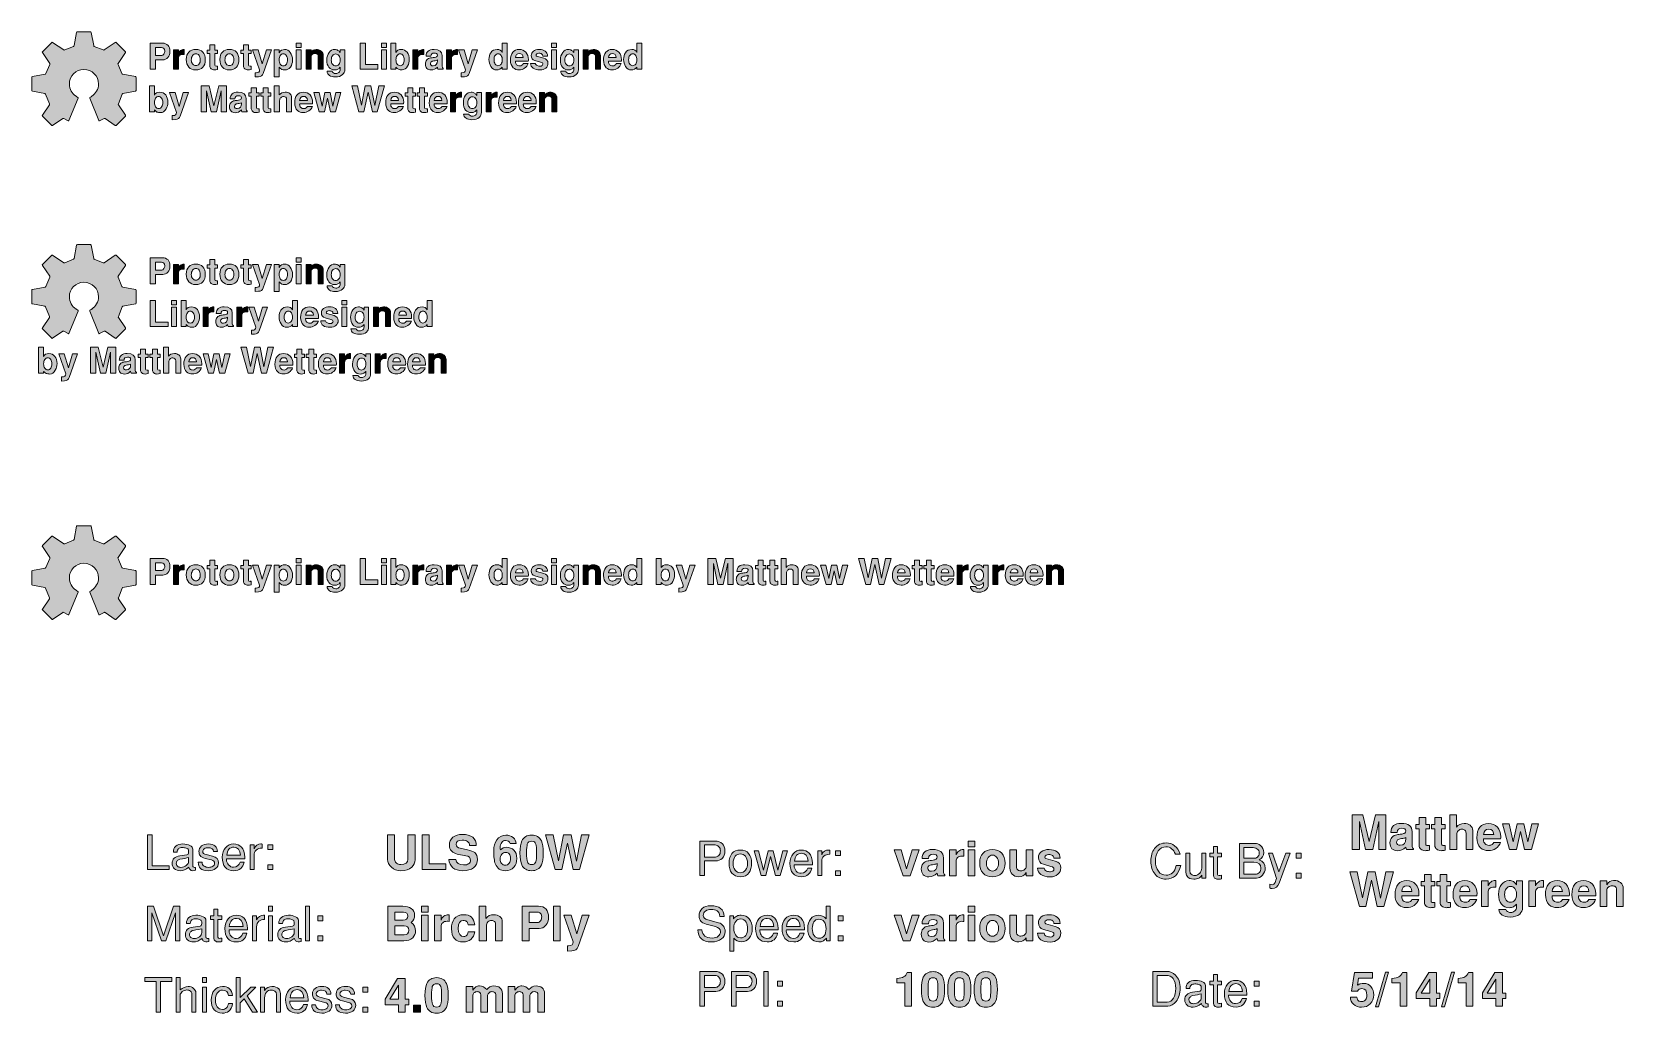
# Model space of a CAD drawing. Header units: inches. Extents: x 0.3 to 5.89, y -3.73 to -0.29.
import ezdxf

# ---------------------------------------------------------------- set-up
doc = ezdxf.new("R2010")
doc.units = ezdxf.units.IN
doc.header["$MEASUREMENT"] = 0
doc.layers.add('Layer 1', color=7, linetype='Continuous')

# ---------------------------------------------------------------- blocks, each defined once
blk = doc.blocks.new('block 3')
at = {"layer": 'Layer 1', "true_color": 0xed1f24}
h = blk.add_hatch(color=240, dxfattribs=at)
h.dxf.hatch_style = 2
edge = h.paths.add_edge_path()
edge.add_spline(control_points=[(0.6679, -0.4425), (0.6679, -0.4425), (0.623, -0.4341), (0.623, -0.4341), (0.6219, -0.4339), (0.6207, -0.4329), (0.6203, -0.4318), (0.6203, -0.4318), (0.6066, -0.3997), (0.6066, -0.3997), (0.606, -0.3987), (0.6061, -0.3972), (0.6068, -0.3963), (0.6068, -0.3963), (0.6329, -0.3581), (0.6329, -0.3581), (0.6336, -0.3572), (0.6334, -0.3558), (0.6326, -0.355), (0.6326, -0.355), (0.6, -0.3224), (0.6, -0.3224), (0.5992, -0.3216), (0.5978, -0.3214), (0.5969, -0.3221), (0.5969, -0.3221), (0.5581, -0.3487), (0.5581, -0.3487), (0.5572, -0.3493), (0.5556, -0.3494), (0.5546, -0.3489), (0.5546, -0.3489), (0.5235, -0.3362), (0.5235, -0.3362), (0.5224, -0.3359), (0.5214, -0.3347), (0.5212, -0.3336), (0.5212, -0.3336), (0.5125, -0.2871), (0.5125, -0.2871), (0.5123, -0.286), (0.5113, -0.2852), (0.5101, -0.2852), (0.5101, -0.2852), (0.4639, -0.2852), (0.4639, -0.2852), (0.4628, -0.2852), (0.4617, -0.286), (0.4615, -0.2871), (0.4615, -0.2871), (0.4529, -0.3336), (0.4529, -0.3336), (0.4527, -0.3347), (0.4517, -0.3359), (0.4506, -0.3362), (0.4506, -0.3362), (0.4195, -0.3489), (0.4195, -0.3489), (0.4185, -0.3494), (0.4169, -0.3493), (0.416, -0.3487), (0.416, -0.3487), (0.3772, -0.3221), (0.3772, -0.3221), (0.3763, -0.3214), (0.3749, -0.3216), (0.3741, -0.3224), (0.3741, -0.3224), (0.3414, -0.355), (0.3414, -0.355), (0.3406, -0.3558), (0.3405, -0.3572), (0.3411, -0.3581), (0.3411, -0.3581), (0.3673, -0.3963), (0.3673, -0.3963), (0.3679, -0.3972), (0.368, -0.3987), (0.3675, -0.3997), (0.3675, -0.3997), (0.3538, -0.4318), (0.3538, -0.4318), (0.3534, -0.4329), (0.3522, -0.4339), (0.3511, -0.4341), (0.3511, -0.4341), (0.3062, -0.4425), (0.3062, -0.4425), (0.3051, -0.4427), (0.3042, -0.4437), (0.3042, -0.4449), (0.3042, -0.4449), (0.3042, -0.4911), (0.3042, -0.4911), (0.3042, -0.4922), (0.3051, -0.4933), (0.3062, -0.4935), (0.3062, -0.4935), (0.35, -0.5016), (0.35, -0.5016), (0.3511, -0.5018), (0.3523, -0.5029), (0.3526, -0.5039), (0.3526, -0.5039), (0.3663, -0.5381), (0.3663, -0.5381), (0.3668, -0.5391), (0.3666, -0.5406), (0.366, -0.5416), (0.366, -0.5416), (0.3411, -0.5778), (0.3411, -0.5778), (0.3405, -0.5787), (0.3406, -0.5801), (0.3414, -0.5809), (0.3414, -0.5809), (0.3741, -0.6136), (0.3741, -0.6136), (0.3749, -0.6144), (0.3763, -0.6145), (0.3772, -0.6139), (0.3772, -0.6139), (0.4128, -0.5894), (0.4128, -0.5894), (0.4137, -0.5888), (0.4153, -0.5887), (0.4162, -0.5893), (0.4162, -0.5893), (0.4319, -0.5977), (0.4319, -0.5977), (0.4329, -0.5982), (0.4341, -0.5978), (0.4345, -0.5967), (0.4345, -0.5967), (0.4669, -0.5185), (0.4669, -0.5185), (0.4673, -0.5175), (0.4669, -0.5162), (0.4659, -0.5156), (0.4659, -0.5156), (0.462, -0.5132), (0.462, -0.5132), (0.4613, -0.5127), (0.4603, -0.512), (0.4595, -0.5113), (0.4453, -0.5022), (0.4359, -0.4863), (0.4359, -0.4682), (0.4359, -0.44), (0.4588, -0.4171), (0.487, -0.4171), (0.5153, -0.4171), (0.5381, -0.44), (0.5381, -0.4682), (0.5381, -0.4863), (0.5287, -0.5022), (0.5145, -0.5113), (0.5138, -0.512), (0.5128, -0.5127), (0.5121, -0.5132), (0.5121, -0.5132), (0.5081, -0.5156), (0.5081, -0.5156), (0.5072, -0.5162), (0.5068, -0.5175), (0.5072, -0.5185), (0.5072, -0.5185), (0.5396, -0.5967), (0.5396, -0.5967), (0.54, -0.5978), (0.5412, -0.5982), (0.5421, -0.5977), (0.5421, -0.5977), (0.5578, -0.5893), (0.5578, -0.5893), (0.5588, -0.5887), (0.5603, -0.5888), (0.5613, -0.5894), (0.5613, -0.5894), (0.5969, -0.6139), (0.5969, -0.6139), (0.5978, -0.6145), (0.5992, -0.6144), (0.6, -0.6136), (0.6, -0.6136), (0.6326, -0.5809), (0.6326, -0.5809), (0.6334, -0.5801), (0.6336, -0.5787), (0.6329, -0.5778), (0.6329, -0.5778), (0.6081, -0.5416), (0.6081, -0.5416), (0.6074, -0.5406), (0.6073, -0.5391), (0.6078, -0.5381), (0.6078, -0.5381), (0.6215, -0.5039), (0.6215, -0.5039), (0.6218, -0.5029), (0.623, -0.5018), (0.6241, -0.5016), (0.6241, -0.5016), (0.6679, -0.4935), (0.6679, -0.4935), (0.669, -0.4933), (0.6699, -0.4922), (0.6699, -0.4911), (0.6699, -0.4911), (0.6699, -0.4449), (0.6699, -0.4449), (0.6699, -0.4437), (0.669, -0.4427), (0.6679, -0.4425)], knot_values=[0, 0, 0, 0, 0.013889, 0.013889, 0.013889, 0.027778, 0.027778, 0.027778, 0.041667, 0.041667, 0.041667, 0.055556, 0.055556, 0.055556, 0.069444, 0.069444, 0.069444, 0.083333, 0.083333, 0.083333, 0.097222, 0.097222, 0.097222, 0.111111, 0.111111, 0.111111, 0.125, 0.125, 0.125, 0.138889, 0.138889, 0.138889, 0.152778, 0.152778, 0.152778, 0.166667, 0.166667, 0.166667, 0.180556, 0.180556, 0.180556, 0.194444, 0.194444, 0.194444, 0.208333, 0.208333, 0.208333, 0.222222, 0.222222, 0.222222, 0.236111, 0.236111, 0.236111, 0.25, 0.25, 0.25, 0.263889, 0.263889, 0.263889, 0.277778, 0.277778, 0.277778, 0.291667, 0.291667, 0.291667, 0.305556, 0.305556, 0.305556, 0.319444, 0.319444, 0.319444, 0.333333, 0.333333, 0.333333, 0.347222, 0.347222, 0.347222, 0.361111, 0.361111, 0.361111, 0.375, 0.375, 0.375, 0.388889, 0.388889, 0.388889, 0.402778, 0.402778, 0.402778, 0.416667, 0.416667, 0.416667, 0.430556, 0.430556, 0.430556, 0.444444, 0.444444, 0.444444, 0.458333, 0.458333, 0.458333, 0.472222, 0.472222, 0.472222, 0.486111, 0.486111, 0.486111, 0.5, 0.5, 0.5, 0.513889, 0.513889, 0.513889, 0.527778, 0.527778, 0.527778, 0.541667, 0.541667, 0.541667, 0.555556, 0.555556, 0.555556, 0.569444, 0.569444, 0.569444, 0.583333, 0.583333, 0.583333, 0.597222, 0.597222, 0.597222, 0.611111, 0.611111, 0.611111, 0.625, 0.625, 0.625, 0.638889, 0.638889, 0.638889, 0.652778, 0.652778, 0.652778, 0.666667, 0.666667, 0.666667, 0.680556, 0.680556, 0.680556, 0.694444, 0.694444, 0.694444, 0.708333, 0.708333, 0.708333, 0.722222, 0.722222, 0.722222, 0.736111, 0.736111, 0.736111, 0.75, 0.75, 0.75, 0.763889, 0.763889, 0.763889, 0.777778, 0.777778, 0.777778, 0.791667, 0.791667, 0.791667, 0.805556, 0.805556, 0.805556, 0.819444, 0.819444, 0.819444, 0.833333, 0.833333, 0.833333, 0.847222, 0.847222, 0.847222, 0.861111, 0.861111, 0.861111, 0.875, 0.875, 0.875, 0.888889, 0.888889, 0.888889, 0.902778, 0.902778, 0.902778, 0.916667, 0.916667, 0.916667, 0.930556, 0.930556, 0.930556, 0.944444, 0.944444, 0.944444, 0.958333, 0.958333, 0.958333, 0.972222, 0.972222, 0.972222, 0.986111, 0.986111, 0.986111, 0.986111], degree=3, periodic=0)
edge.add_line((0.6679, -0.4425), (0.6679, -0.4425))
at = {"layer": 'Layer 1', "lineweight": 0}
blk.add_open_spline([(0.6679, -0.4425), (0.6679, -0.4425), (0.623, -0.4341), (0.623, -0.4341), (0.6219, -0.4339), (0.6207, -0.4329), (0.6203, -0.4318), (0.6203, -0.4318), (0.6066, -0.3997), (0.6066, -0.3997), (0.606, -0.3987), (0.6061, -0.3972), (0.6068, -0.3963), (0.6068, -0.3963), (0.6329, -0.3581), (0.6329, -0.3581), (0.6336, -0.3572), (0.6334, -0.3558), (0.6326, -0.355), (0.6326, -0.355), (0.6, -0.3224), (0.6, -0.3224), (0.5992, -0.3216), (0.5978, -0.3214), (0.5969, -0.3221), (0.5969, -0.3221), (0.5581, -0.3487), (0.5581, -0.3487), (0.5572, -0.3493), (0.5556, -0.3494), (0.5546, -0.3489), (0.5546, -0.3489), (0.5235, -0.3362), (0.5235, -0.3362), (0.5224, -0.3359), (0.5214, -0.3347), (0.5212, -0.3336), (0.5212, -0.3336), (0.5125, -0.2871), (0.5125, -0.2871), (0.5123, -0.286), (0.5113, -0.2852), (0.5101, -0.2852), (0.5101, -0.2852), (0.4639, -0.2852), (0.4639, -0.2852), (0.4628, -0.2852), (0.4617, -0.286), (0.4615, -0.2871), (0.4615, -0.2871), (0.4529, -0.3336), (0.4529, -0.3336), (0.4527, -0.3347), (0.4517, -0.3359), (0.4506, -0.3362), (0.4506, -0.3362), (0.4195, -0.3489), (0.4195, -0.3489), (0.4185, -0.3494), (0.4169, -0.3493), (0.416, -0.3487), (0.416, -0.3487), (0.3772, -0.3221), (0.3772, -0.3221), (0.3763, -0.3214), (0.3749, -0.3216), (0.3741, -0.3224), (0.3741, -0.3224), (0.3414, -0.355), (0.3414, -0.355), (0.3406, -0.3558), (0.3405, -0.3572), (0.3411, -0.3581), (0.3411, -0.3581), (0.3673, -0.3963), (0.3673, -0.3963), (0.3679, -0.3972), (0.368, -0.3987), (0.3675, -0.3997), (0.3675, -0.3997), (0.3538, -0.4318), (0.3538, -0.4318), (0.3534, -0.4329), (0.3522, -0.4339), (0.3511, -0.4341), (0.3511, -0.4341), (0.3062, -0.4425), (0.3062, -0.4425), (0.3051, -0.4427), (0.3042, -0.4437), (0.3042, -0.4449), (0.3042, -0.4449), (0.3042, -0.4911), (0.3042, -0.4911), (0.3042, -0.4922), (0.3051, -0.4933), (0.3062, -0.4935), (0.3062, -0.4935), (0.35, -0.5016), (0.35, -0.5016), (0.3511, -0.5018), (0.3523, -0.5029), (0.3526, -0.5039), (0.3526, -0.5039), (0.3663, -0.5381), (0.3663, -0.5381), (0.3668, -0.5391), (0.3666, -0.5406), (0.366, -0.5416), (0.366, -0.5416), (0.3411, -0.5778), (0.3411, -0.5778), (0.3405, -0.5787), (0.3406, -0.5801), (0.3414, -0.5809), (0.3414, -0.5809), (0.3741, -0.6136), (0.3741, -0.6136), (0.3749, -0.6144), (0.3763, -0.6145), (0.3772, -0.6139), (0.3772, -0.6139), (0.4128, -0.5894), (0.4128, -0.5894), (0.4137, -0.5888), (0.4153, -0.5887), (0.4162, -0.5893), (0.4162, -0.5893), (0.4319, -0.5977), (0.4319, -0.5977), (0.4329, -0.5982), (0.4341, -0.5978), (0.4345, -0.5967), (0.4345, -0.5967), (0.4669, -0.5185), (0.4669, -0.5185), (0.4673, -0.5175), (0.4669, -0.5162), (0.4659, -0.5156), (0.4659, -0.5156), (0.462, -0.5132), (0.462, -0.5132), (0.4613, -0.5127), (0.4603, -0.512), (0.4595, -0.5113), (0.4453, -0.5022), (0.4359, -0.4863), (0.4359, -0.4682), (0.4359, -0.44), (0.4588, -0.4171), (0.487, -0.4171), (0.5153, -0.4171), (0.5381, -0.44), (0.5381, -0.4682), (0.5381, -0.4863), (0.5287, -0.5022), (0.5145, -0.5113), (0.5138, -0.512), (0.5128, -0.5127), (0.5121, -0.5132), (0.5121, -0.5132), (0.5081, -0.5156), (0.5081, -0.5156), (0.5072, -0.5162), (0.5068, -0.5175), (0.5072, -0.5185), (0.5072, -0.5185), (0.5396, -0.5967), (0.5396, -0.5967), (0.54, -0.5978), (0.5412, -0.5982), (0.5421, -0.5977), (0.5421, -0.5977), (0.5578, -0.5893), (0.5578, -0.5893), (0.5588, -0.5887), (0.5603, -0.5888), (0.5613, -0.5894), (0.5613, -0.5894), (0.5969, -0.6139), (0.5969, -0.6139), (0.5978, -0.6145), (0.5992, -0.6144), (0.6, -0.6136), (0.6, -0.6136), (0.6326, -0.5809), (0.6326, -0.5809), (0.6334, -0.5801), (0.6336, -0.5787), (0.6329, -0.5778), (0.6329, -0.5778), (0.6081, -0.5416), (0.6081, -0.5416), (0.6074, -0.5406), (0.6073, -0.5391), (0.6078, -0.5381), (0.6078, -0.5381), (0.6215, -0.5039), (0.6215, -0.5039), (0.6218, -0.5029), (0.623, -0.5018), (0.6241, -0.5016), (0.6241, -0.5016), (0.6679, -0.4935), (0.6679, -0.4935), (0.669, -0.4933), (0.6699, -0.4922), (0.6699, -0.4911), (0.6699, -0.4911), (0.6699, -0.4449), (0.6699, -0.4449), (0.6699, -0.4437), (0.669, -0.4427), (0.6679, -0.4425)], degree=3, knots=[0, 0, 0, 0, 1, 1, 1, 2, 2, 2, 3, 3, 3, 4, 4, 4, 5, 5, 5, 6, 6, 6, 7, 7, 7, 8, 8, 8, 9, 9, 9, 10, 10, 10, 11, 11, 11, 12, 12, 12, 13, 13, 13, 14, 14, 14, 15, 15, 15, 16, 16, 16, 17, 17, 17, 18, 18, 18, 19, 19, 19, 20, 20, 20, 21, 21, 21, 22, 22, 22, 23, 23, 23, 24, 24, 24, 25, 25, 25, 26, 26, 26, 27, 27, 27, 28, 28, 28, 29, 29, 29, 30, 30, 30, 31, 31, 31, 32, 32, 32, 33, 33, 33, 34, 34, 34, 35, 35, 35, 36, 36, 36, 37, 37, 37, 38, 38, 38, 39, 39, 39, 40, 40, 40, 41, 41, 41, 42, 42, 42, 43, 43, 43, 44, 44, 44, 45, 45, 45, 46, 46, 46, 47, 47, 47, 48, 48, 48, 49, 49, 49, 50, 50, 50, 51, 51, 51, 52, 52, 52, 53, 53, 53, 54, 54, 54, 55, 55, 55, 56, 56, 56, 57, 57, 57, 58, 58, 58, 59, 59, 59, 60, 60, 60, 61, 61, 61, 62, 62, 62, 63, 63, 63, 64, 64, 64, 65, 65, 65, 66, 66, 66, 67, 67, 67, 68, 68, 68, 69, 69, 69, 70, 70, 70, 71, 71, 71, 71], dxfattribs=at)
blk = doc.blocks.new('block 5')
at = {"layer": 'Layer 1', "true_color": 0xed1f24}
h = blk.add_hatch(color=240, dxfattribs=at)
h.dxf.hatch_style = 2
edge = h.paths.add_edge_path()
edge.add_spline(control_points=[(0.7888, -0.354), (0.7888, -0.3624), (0.7863, -0.3694), (0.7813, -0.375), (0.7763, -0.3806), (0.7706, -0.3835), (0.7641, -0.3835), (0.7641, -0.3835), (0.7379, -0.3835), (0.7379, -0.3835), (0.7379, -0.3835), (0.7379, -0.416), (0.7379, -0.416), (0.7379, -0.416), (0.7192, -0.416), (0.7192, -0.416), (0.7192, -0.416), (0.7192, -0.3248), (0.7192, -0.3248), (0.7192, -0.3248), (0.7621, -0.3248), (0.7621, -0.3248), (0.7709, -0.3248), (0.7776, -0.3274), (0.7821, -0.3326), (0.7866, -0.3378), (0.7888, -0.3449), (0.7888, -0.354)], knot_values=[0, 0, 0, 0, 1, 1, 1, 2, 2, 2, 3, 3, 3, 4, 4, 4, 5, 5, 5, 6, 6, 6, 7, 7, 7, 8, 8, 8, 9, 9, 9, 9], degree=3, periodic=1)
edge = h.paths.add_edge_path()
edge.add_spline(control_points=[(0.7707, -0.3528), (0.7707, -0.3491), (0.7697, -0.3461), (0.7677, -0.3438), (0.7657, -0.3416), (0.7629, -0.3405), (0.7593, -0.3405), (0.7593, -0.3405), (0.7379, -0.3405), (0.7379, -0.3405), (0.7379, -0.3405), (0.7379, -0.3678), (0.7379, -0.3678), (0.7379, -0.3678), (0.7598, -0.3678), (0.7598, -0.3678), (0.7628, -0.3678), (0.7654, -0.3662), (0.7676, -0.363), (0.7696, -0.36), (0.7707, -0.3566), (0.7707, -0.3528)], knot_values=[0, 0, 0, 0, 1, 1, 1, 2, 2, 2, 3, 3, 3, 4, 4, 4, 5, 5, 5, 6, 6, 6, 7, 7, 7, 7], degree=3, periodic=1)
h = blk.add_hatch(color=240, dxfattribs=at)
h.dxf.hatch_style = 2
edge = h.paths.add_edge_path()
edge.add_spline(control_points=[(0.9558, -0.4173), (0.9517, -0.4183), (0.948, -0.4188), (0.9447, -0.4188), (0.9403, -0.4188), (0.9365, -0.4175), (0.9333, -0.4148), (0.9302, -0.4121), (0.9286, -0.4088), (0.9286, -0.4051), (0.9286, -0.4051), (0.9286, -0.3612), (0.9286, -0.3612), (0.9286, -0.3612), (0.9199, -0.3612), (0.9199, -0.3612), (0.9199, -0.3612), (0.9199, -0.3496), (0.9199, -0.3496), (0.9199, -0.3496), (0.9286, -0.3496), (0.9286, -0.3496), (0.9286, -0.3496), (0.9286, -0.3312), (0.9286, -0.3312), (0.9286, -0.3312), (0.9461, -0.3312), (0.9461, -0.3312), (0.9461, -0.3312), (0.9461, -0.3496), (0.9461, -0.3496), (0.9461, -0.3496), (0.9558, -0.3496), (0.9558, -0.3496), (0.9558, -0.3496), (0.9558, -0.3612), (0.9558, -0.3612), (0.9558, -0.3612), (0.9461, -0.3612), (0.9461, -0.3612), (0.9461, -0.3612), (0.9461, -0.4016), (0.9461, -0.4016), (0.9461, -0.4042), (0.948, -0.4055), (0.9519, -0.4055), (0.9529, -0.4054), (0.9542, -0.4053), (0.9558, -0.4052), (0.9558, -0.4052), (0.9558, -0.4173), (0.9558, -0.4173)], knot_values=[0, 0, 0, 0, 1, 1, 1, 2, 2, 2, 3, 3, 3, 4, 4, 4, 5, 5, 5, 6, 6, 6, 7, 7, 7, 8, 8, 8, 9, 9, 9, 10, 10, 10, 11, 11, 11, 12, 12, 12, 13, 13, 13, 14, 14, 14, 15, 15, 15, 16, 16, 16, 17, 17, 17, 17], degree=3, periodic=1)
h = blk.add_hatch(color=240, dxfattribs=at)
h.dxf.hatch_style = 2
edge = h.paths.add_edge_path()
edge.add_spline(control_points=[(1.0738, -0.4173), (1.0697, -0.4183), (1.066, -0.4188), (1.0627, -0.4188), (1.0583, -0.4188), (1.0545, -0.4175), (1.0513, -0.4148), (1.0482, -0.4121), (1.0466, -0.4088), (1.0466, -0.4051), (1.0466, -0.4051), (1.0466, -0.3612), (1.0466, -0.3612), (1.0466, -0.3612), (1.0379, -0.3612), (1.0379, -0.3612), (1.0379, -0.3612), (1.0379, -0.3496), (1.0379, -0.3496), (1.0379, -0.3496), (1.0466, -0.3496), (1.0466, -0.3496), (1.0466, -0.3496), (1.0466, -0.3312), (1.0466, -0.3312), (1.0466, -0.3312), (1.0641, -0.3312), (1.0641, -0.3312), (1.0641, -0.3312), (1.0641, -0.3496), (1.0641, -0.3496), (1.0641, -0.3496), (1.0738, -0.3496), (1.0738, -0.3496), (1.0738, -0.3496), (1.0738, -0.3612), (1.0738, -0.3612), (1.0738, -0.3612), (1.0641, -0.3612), (1.0641, -0.3612), (1.0641, -0.3612), (1.0641, -0.4016), (1.0641, -0.4016), (1.0641, -0.4042), (1.066, -0.4055), (1.0699, -0.4055), (1.0709, -0.4054), (1.0722, -0.4053), (1.0738, -0.4052), (1.0738, -0.4052), (1.0738, -0.4173), (1.0738, -0.4173)], knot_values=[0, 0, 0, 0, 1, 1, 1, 2, 2, 2, 3, 3, 3, 4, 4, 4, 5, 5, 5, 6, 6, 6, 7, 7, 7, 8, 8, 8, 9, 9, 9, 10, 10, 10, 11, 11, 11, 12, 12, 12, 13, 13, 13, 14, 14, 14, 15, 15, 15, 16, 16, 16, 17, 17, 17, 17], degree=3, periodic=1)
h = blk.add_hatch(color=240, dxfattribs=at)
h.dxf.hatch_style = 2
h.paths.add_polyline_path([(1.2496, -0.3405), (1.2321, -0.3405), (1.2321, -0.3248), (1.2496, -0.3248)])
h.paths.add_polyline_path([(1.2496, -0.416), (1.2321, -0.416), (1.2321, -0.3482), (1.2496, -0.3482)])
h = blk.add_hatch(color=240, dxfattribs=at)
h.dxf.hatch_style = 2
h.paths.add_polyline_path([(1.5182, -0.416), (1.4558, -0.416), (1.4558, -0.3248), (1.4746, -0.3248), (1.4746, -0.4003), (1.5182, -0.4003)])
h = blk.add_hatch(color=240, dxfattribs=at)
h.dxf.hatch_style = 2
h.paths.add_polyline_path([(1.5482, -0.3405), (1.5307, -0.3405), (1.5307, -0.3248), (1.5482, -0.3248)])
h.paths.add_polyline_path([(1.5482, -0.416), (1.5307, -0.416), (1.5307, -0.3482), (1.5482, -0.3482)])
h = blk.add_hatch(color=240, dxfattribs=at)
h.dxf.hatch_style = 2
edge = h.paths.add_edge_path()
edge.add_spline(control_points=[(1.6288, -0.3825), (1.6288, -0.3906), (1.6268, -0.3983), (1.6227, -0.4056), (1.6177, -0.4144), (1.6112, -0.4188), (1.6032, -0.4188), (1.598, -0.4188), (1.5938, -0.4181), (1.5905, -0.4166), (1.5875, -0.4152), (1.5847, -0.4128), (1.5818, -0.4095), (1.5818, -0.4095), (1.5818, -0.416), (1.5818, -0.416), (1.5818, -0.416), (1.5643, -0.416), (1.5643, -0.416), (1.5643, -0.416), (1.5643, -0.3248), (1.5643, -0.3248), (1.5643, -0.3248), (1.5818, -0.3248), (1.5818, -0.3248), (1.5818, -0.3248), (1.5818, -0.3572), (1.5818, -0.3572), (1.5851, -0.3505), (1.5912, -0.3471), (1.6003, -0.3471), (1.6091, -0.3471), (1.616, -0.3503), (1.6211, -0.3568), (1.6263, -0.3633), (1.6288, -0.3719), (1.6288, -0.3825)], knot_values=[0, 0, 0, 0, 1, 1, 1, 2, 2, 2, 3, 3, 3, 4, 4, 4, 5, 5, 5, 6, 6, 6, 7, 7, 7, 8, 8, 8, 9, 9, 9, 10, 10, 10, 11, 11, 11, 12, 12, 12, 12], degree=3, periodic=1)
edge = h.paths.add_edge_path()
edge.add_spline(control_points=[(1.611, -0.3835), (1.611, -0.377), (1.6096, -0.3719), (1.6068, -0.368), (1.6041, -0.3641), (1.6005, -0.3622), (1.596, -0.3622), (1.5921, -0.3622), (1.5888, -0.3642), (1.586, -0.3682), (1.5832, -0.3721), (1.5818, -0.3771), (1.5818, -0.3831), (1.5818, -0.3893), (1.5832, -0.3943), (1.5859, -0.3982), (1.5887, -0.4021), (1.5922, -0.4041), (1.5966, -0.4041), (1.6009, -0.4041), (1.6043, -0.4021), (1.607, -0.3983), (1.6096, -0.3944), (1.611, -0.3895), (1.611, -0.3835)], knot_values=[0, 0, 0, 0, 1, 1, 1, 2, 2, 2, 3, 3, 3, 4, 4, 4, 5, 5, 5, 6, 6, 6, 7, 7, 7, 8, 8, 8, 8], degree=3, periodic=1)
h = blk.add_hatch(color=240, dxfattribs=at)
h.dxf.hatch_style = 2
edge = h.paths.add_edge_path()
edge.add_spline(control_points=[(1.9726, -0.4163), (1.9726, -0.4163), (1.9551, -0.4163), (1.9551, -0.4163), (1.9551, -0.4163), (1.9551, -0.409), (1.9551, -0.409), (1.9508, -0.4155), (1.9438, -0.4188), (1.9343, -0.4188), (1.9267, -0.4188), (1.9203, -0.4149), (1.9151, -0.407), (1.9104, -0.3997), (1.9081, -0.3915), (1.9081, -0.3825), (1.9081, -0.3728), (1.9102, -0.3648), (1.9145, -0.3585), (1.9196, -0.3509), (1.9272, -0.3471), (1.9372, -0.3471), (1.9455, -0.3471), (1.9514, -0.3506), (1.9551, -0.3576), (1.9551, -0.3576), (1.9551, -0.3248), (1.9551, -0.3248), (1.9551, -0.3248), (1.9726, -0.3248), (1.9726, -0.3248), (1.9726, -0.3248), (1.9726, -0.4163), (1.9726, -0.4163)], knot_values=[0, 0, 0, 0, 1, 1, 1, 2, 2, 2, 3, 3, 3, 4, 4, 4, 5, 5, 5, 6, 6, 6, 7, 7, 7, 8, 8, 8, 9, 9, 9, 10, 10, 10, 11, 11, 11, 11], degree=3, periodic=1)
edge = h.paths.add_edge_path()
edge.add_spline(control_points=[(1.9551, -0.3835), (1.9551, -0.3773), (1.9537, -0.3722), (1.951, -0.3682), (1.9482, -0.3642), (1.9448, -0.3622), (1.9407, -0.3622), (1.9362, -0.3622), (1.9326, -0.3641), (1.9299, -0.3679), (1.9273, -0.3718), (1.926, -0.3769), (1.926, -0.3833), (1.926, -0.3898), (1.9273, -0.3949), (1.9301, -0.3986), (1.9326, -0.4022), (1.9358, -0.404), (1.9397, -0.404), (1.9442, -0.404), (1.9479, -0.4021), (1.9508, -0.3983), (1.9537, -0.3945), (1.9551, -0.3896), (1.9551, -0.3835)], knot_values=[0, 0, 0, 0, 1, 1, 1, 2, 2, 2, 3, 3, 3, 4, 4, 4, 5, 5, 5, 6, 6, 6, 7, 7, 7, 8, 8, 8, 8], degree=3, periodic=1)
h = blk.add_hatch(color=240, dxfattribs=at)
h.dxf.hatch_style = 2
h.paths.add_polyline_path([(2.1457, -0.3405), (2.1282, -0.3405), (2.1282, -0.3248), (2.1457, -0.3248)])
h.paths.add_polyline_path([(2.1457, -0.416), (2.1282, -0.416), (2.1282, -0.3482), (2.1457, -0.3482)])
h = blk.add_hatch(color=240, dxfattribs=at)
h.dxf.hatch_style = 2
edge = h.paths.add_edge_path()
edge.add_spline(control_points=[(2.445, -0.4163), (2.445, -0.4163), (2.4275, -0.4163), (2.4275, -0.4163), (2.4275, -0.4163), (2.4275, -0.409), (2.4275, -0.409), (2.4231, -0.4155), (2.4162, -0.4188), (2.4067, -0.4188), (2.3991, -0.4188), (2.3926, -0.4149), (2.3875, -0.407), (2.3828, -0.3997), (2.3805, -0.3915), (2.3805, -0.3825), (2.3805, -0.3728), (2.3826, -0.3648), (2.3868, -0.3585), (2.392, -0.3509), (2.3996, -0.3471), (2.4096, -0.3471), (2.4178, -0.3471), (2.4238, -0.3506), (2.4275, -0.3576), (2.4275, -0.3576), (2.4275, -0.3248), (2.4275, -0.3248), (2.4275, -0.3248), (2.445, -0.3248), (2.445, -0.3248), (2.445, -0.3248), (2.445, -0.4163), (2.445, -0.4163)], knot_values=[0, 0, 0, 0, 1, 1, 1, 2, 2, 2, 3, 3, 3, 4, 4, 4, 5, 5, 5, 6, 6, 6, 7, 7, 7, 8, 8, 8, 9, 9, 9, 10, 10, 10, 11, 11, 11, 11], degree=3, periodic=1)
edge = h.paths.add_edge_path()
edge.add_spline(control_points=[(2.4275, -0.3835), (2.4275, -0.3773), (2.4261, -0.3722), (2.4234, -0.3682), (2.4206, -0.3642), (2.4172, -0.3622), (2.413, -0.3622), (2.4086, -0.3622), (2.405, -0.3641), (2.4023, -0.3679), (2.3997, -0.3718), (2.3983, -0.3769), (2.3983, -0.3833), (2.3983, -0.3898), (2.3997, -0.3949), (2.4025, -0.3986), (2.4049, -0.4022), (2.4081, -0.404), (2.412, -0.404), (2.4166, -0.404), (2.4203, -0.4021), (2.4232, -0.3983), (2.426, -0.3945), (2.4275, -0.3896), (2.4275, -0.3835)], knot_values=[0, 0, 0, 0, 1, 1, 1, 2, 2, 2, 3, 3, 3, 4, 4, 4, 5, 5, 5, 6, 6, 6, 7, 7, 7, 8, 8, 8, 8], degree=3, periodic=1)
h = blk.add_hatch(color=240, dxfattribs=at)
h.dxf.hatch_style = 2
edge = h.paths.add_edge_path()
edge.add_spline(control_points=[(0.8393, -0.3648), (0.837, -0.3646), (0.8353, -0.3645), (0.8342, -0.3645), (0.8293, -0.3645), (0.8254, -0.3658), (0.8226, -0.3684), (0.8198, -0.371), (0.8184, -0.3743), (0.8184, -0.3783), (0.8184, -0.3783), (0.8184, -0.416), (0.8184, -0.416), (0.8184, -0.416), (0.8009, -0.416), (0.8009, -0.416), (0.8009, -0.416), (0.8009, -0.3482), (0.8009, -0.3482), (0.8009, -0.3482), (0.8184, -0.3482), (0.8184, -0.3482), (0.8184, -0.3482), (0.8184, -0.3613), (0.8184, -0.3613), (0.8197, -0.3573), (0.8222, -0.354), (0.8259, -0.3512), (0.8297, -0.3485), (0.8334, -0.3471), (0.8372, -0.3471), (0.8376, -0.3471), (0.8383, -0.3472), (0.8393, -0.3473), (0.8393, -0.3473), (0.8393, -0.3648), (0.8393, -0.3648)], knot_values=[0, 0, 0, 0, 1, 1, 1, 2, 2, 2, 3, 3, 3, 4, 4, 4, 5, 5, 5, 6, 6, 6, 7, 7, 7, 8, 8, 8, 9, 9, 9, 10, 10, 10, 11, 11, 11, 12, 12, 12, 12], degree=3, periodic=1)
h = blk.add_hatch(color=240, dxfattribs=at)
h.dxf.hatch_style = 2
edge = h.paths.add_edge_path()
edge.add_spline(control_points=[(0.9129, -0.383), (0.9129, -0.3944), (0.91, -0.4032), (0.904, -0.4095), (0.898, -0.4157), (0.8896, -0.4188), (0.8788, -0.4188), (0.8687, -0.4188), (0.8608, -0.4156), (0.8549, -0.4091), (0.8491, -0.4026), (0.8462, -0.3937), (0.8462, -0.3825), (0.8462, -0.3714), (0.8491, -0.3627), (0.8549, -0.3565), (0.8608, -0.3502), (0.869, -0.3471), (0.8796, -0.3471), (0.8901, -0.3471), (0.8983, -0.3503), (0.9041, -0.3566), (0.91, -0.3629), (0.9129, -0.3717), (0.9129, -0.383)], knot_values=[0, 0, 0, 0, 1, 1, 1, 2, 2, 2, 3, 3, 3, 4, 4, 4, 5, 5, 5, 6, 6, 6, 7, 7, 7, 8, 8, 8, 8], degree=3, periodic=1)
edge = h.paths.add_edge_path()
edge.add_spline(control_points=[(0.8954, -0.383), (0.8954, -0.3768), (0.8939, -0.3717), (0.8909, -0.3678), (0.8879, -0.3639), (0.8841, -0.362), (0.8796, -0.362), (0.875, -0.362), (0.8712, -0.364), (0.8683, -0.3682), (0.8653, -0.3723), (0.8638, -0.3777), (0.8638, -0.3841), (0.8638, -0.3895), (0.8654, -0.3942), (0.8685, -0.398), (0.8716, -0.4018), (0.8754, -0.4037), (0.8798, -0.4037), (0.8844, -0.4037), (0.8881, -0.4018), (0.8911, -0.3979), (0.894, -0.3941), (0.8954, -0.3891), (0.8954, -0.383)], knot_values=[0, 0, 0, 0, 1, 1, 1, 2, 2, 2, 3, 3, 3, 4, 4, 4, 5, 5, 5, 6, 6, 6, 7, 7, 7, 8, 8, 8, 8], degree=3, periodic=1)
h = blk.add_hatch(color=240, dxfattribs=at)
h.dxf.hatch_style = 2
edge = h.paths.add_edge_path()
edge.add_spline(control_points=[(1.031, -0.383), (1.031, -0.3944), (1.028, -0.4032), (1.022, -0.4095), (1.0161, -0.4157), (1.0077, -0.4188), (0.9968, -0.4188), (0.9867, -0.4188), (0.9788, -0.4156), (0.9729, -0.4091), (0.9671, -0.4026), (0.9642, -0.3937), (0.9642, -0.3825), (0.9642, -0.3714), (0.9671, -0.3627), (0.9729, -0.3565), (0.9788, -0.3502), (0.987, -0.3471), (0.9976, -0.3471), (1.0081, -0.3471), (1.0163, -0.3503), (1.0221, -0.3566), (1.028, -0.3629), (1.031, -0.3717), (1.031, -0.383)], knot_values=[0, 0, 0, 0, 1, 1, 1, 2, 2, 2, 3, 3, 3, 4, 4, 4, 5, 5, 5, 6, 6, 6, 7, 7, 7, 8, 8, 8, 8], degree=3, periodic=1)
edge = h.paths.add_edge_path()
edge.add_spline(control_points=[(1.0134, -0.383), (1.0134, -0.3768), (1.0119, -0.3717), (1.0089, -0.3678), (1.0059, -0.3639), (1.0022, -0.362), (0.9976, -0.362), (0.993, -0.362), (0.9892, -0.364), (0.9863, -0.3682), (0.9833, -0.3723), (0.9818, -0.3777), (0.9818, -0.3841), (0.9818, -0.3895), (0.9834, -0.3942), (0.9865, -0.398), (0.9896, -0.4018), (0.9934, -0.4037), (0.9978, -0.4037), (1.0024, -0.4037), (1.0062, -0.4018), (1.0091, -0.3979), (1.012, -0.3941), (1.0134, -0.3891), (1.0134, -0.383)], knot_values=[0, 0, 0, 0, 1, 1, 1, 2, 2, 2, 3, 3, 3, 4, 4, 4, 5, 5, 5, 6, 6, 6, 7, 7, 7, 8, 8, 8, 8], degree=3, periodic=1)
h = blk.add_hatch(color=240, dxfattribs=at)
h.dxf.hatch_style = 2
edge = h.paths.add_edge_path()
edge.add_spline(control_points=[(1.1451, -0.3482), (1.1451, -0.3482), (1.1161, -0.431), (1.1161, -0.431), (1.1136, -0.438), (1.1082, -0.4419), (1.0998, -0.4426), (1.0998, -0.4426), (1.0883, -0.4435), (1.0883, -0.4435), (1.0883, -0.4435), (1.0883, -0.4291), (1.0883, -0.4291), (1.0883, -0.4291), (1.0909, -0.4291), (1.0909, -0.4291), (1.0994, -0.4291), (1.1036, -0.4256), (1.1036, -0.4186), (1.1036, -0.4186), (1.0789, -0.3482), (1.0789, -0.3482), (1.0789, -0.3482), (1.0983, -0.3482), (1.0983, -0.3482), (1.0983, -0.3482), (1.1129, -0.3973), (1.1129, -0.3973), (1.1129, -0.3973), (1.1271, -0.3482), (1.1271, -0.3482), (1.1271, -0.3482), (1.1451, -0.3482), (1.1451, -0.3482)], knot_values=[0, 0, 0, 0, 1, 1, 1, 2, 2, 2, 3, 3, 3, 4, 4, 4, 5, 5, 5, 6, 6, 6, 7, 7, 7, 8, 8, 8, 9, 9, 9, 10, 10, 10, 11, 11, 11, 11], degree=3, periodic=1)
h = blk.add_hatch(color=240, dxfattribs=at)
h.dxf.hatch_style = 2
edge = h.paths.add_edge_path()
edge.add_spline(control_points=[(1.2189, -0.3843), (1.2189, -0.3943), (1.2165, -0.4026), (1.2116, -0.4091), (1.2067, -0.4156), (1.2002, -0.4188), (1.1923, -0.4188), (1.1878, -0.4188), (1.1844, -0.4183), (1.1819, -0.4172), (1.1791, -0.416), (1.1758, -0.4133), (1.1719, -0.4092), (1.1719, -0.4092), (1.1719, -0.4435), (1.1719, -0.4435), (1.1719, -0.4435), (1.1544, -0.4435), (1.1544, -0.4435), (1.1544, -0.4435), (1.1544, -0.3482), (1.1544, -0.3482), (1.1544, -0.3482), (1.1719, -0.3482), (1.1719, -0.3482), (1.1719, -0.3482), (1.1719, -0.3585), (1.1719, -0.3585), (1.177, -0.3509), (1.1834, -0.3471), (1.1912, -0.3471), (1.1991, -0.3471), (1.2057, -0.3506), (1.211, -0.3577), (1.2163, -0.3648), (1.2189, -0.3737), (1.2189, -0.3843)], knot_values=[0, 0, 0, 0, 1, 1, 1, 2, 2, 2, 3, 3, 3, 4, 4, 4, 5, 5, 5, 6, 6, 6, 7, 7, 7, 8, 8, 8, 9, 9, 9, 10, 10, 10, 11, 11, 11, 12, 12, 12, 12], degree=3, periodic=1)
edge = h.paths.add_edge_path()
edge.add_spline(control_points=[(1.2013, -0.3828), (1.2013, -0.3768), (1.2, -0.3719), (1.1972, -0.3682), (1.1945, -0.3644), (1.1908, -0.3626), (1.1863, -0.3626), (1.1823, -0.3626), (1.1789, -0.3645), (1.1761, -0.3684), (1.1733, -0.3723), (1.1719, -0.3771), (1.1719, -0.383), (1.1719, -0.3894), (1.1733, -0.3945), (1.176, -0.3985), (1.1787, -0.4024), (1.1823, -0.4043), (1.1867, -0.4043), (1.191, -0.4043), (1.1946, -0.4024), (1.1973, -0.3985), (1.2, -0.3945), (1.2013, -0.3893), (1.2013, -0.3828)], knot_values=[0, 0, 0, 0, 1, 1, 1, 2, 2, 2, 3, 3, 3, 4, 4, 4, 5, 5, 5, 6, 6, 6, 7, 7, 7, 8, 8, 8, 8], degree=3, periodic=1)
h = blk.add_hatch(color=240, dxfattribs=at)
h.dxf.hatch_style = 2
edge = h.paths.add_edge_path()
edge.add_spline(control_points=[(1.3267, -0.416), (1.3267, -0.416), (1.3092, -0.416), (1.3092, -0.416), (1.3092, -0.416), (1.3092, -0.3695), (1.3092, -0.3695), (1.3092, -0.367), (1.3082, -0.365), (1.3061, -0.3635), (1.304, -0.3621), (1.3012, -0.3613), (1.2976, -0.3613), (1.2937, -0.3613), (1.2904, -0.3624), (1.2878, -0.3645), (1.2851, -0.3665), (1.2838, -0.3692), (1.2838, -0.3723), (1.2838, -0.3723), (1.2838, -0.416), (1.2838, -0.416), (1.2838, -0.416), (1.2663, -0.416), (1.2663, -0.416), (1.2663, -0.416), (1.2663, -0.3482), (1.2663, -0.3482), (1.2663, -0.3482), (1.2838, -0.3482), (1.2838, -0.3482), (1.2838, -0.3482), (1.2838, -0.3583), (1.2838, -0.3583), (1.2877, -0.3508), (1.2937, -0.3471), (1.3016, -0.3471), (1.3092, -0.3471), (1.3152, -0.349), (1.3198, -0.353), (1.3244, -0.3569), (1.3267, -0.362), (1.3267, -0.3685), (1.3267, -0.3685), (1.3267, -0.416), (1.3267, -0.416)], knot_values=[0, 0, 0, 0, 1, 1, 1, 2, 2, 2, 3, 3, 3, 4, 4, 4, 5, 5, 5, 6, 6, 6, 7, 7, 7, 8, 8, 8, 9, 9, 9, 10, 10, 10, 11, 11, 11, 12, 12, 12, 13, 13, 13, 14, 14, 14, 15, 15, 15, 15], degree=3, periodic=1)
h = blk.add_hatch(color=240, dxfattribs=at)
h.dxf.hatch_style = 2
edge = h.paths.add_edge_path()
edge.add_spline(control_points=[(1.4025, -0.4185), (1.4025, -0.4252), (1.3999, -0.4309), (1.3948, -0.4355), (1.3889, -0.4408), (1.3805, -0.4435), (1.3695, -0.4435), (1.3605, -0.4435), (1.3535, -0.4417), (1.3484, -0.4383), (1.3433, -0.4348), (1.3405, -0.43), (1.3401, -0.4238), (1.3401, -0.4238), (1.3584, -0.4238), (1.3584, -0.4238), (1.3588, -0.4258), (1.3602, -0.4276), (1.3624, -0.4292), (1.3647, -0.4307), (1.3674, -0.4315), (1.3705, -0.4315), (1.3752, -0.4315), (1.379, -0.4301), (1.3819, -0.4275), (1.3849, -0.4249), (1.3863, -0.4214), (1.3863, -0.4171), (1.3863, -0.4126), (1.3863, -0.41), (1.3862, -0.4092), (1.3834, -0.4126), (1.3808, -0.415), (1.3783, -0.4163), (1.3753, -0.418), (1.3715, -0.4188), (1.3668, -0.4188), (1.3585, -0.4188), (1.3518, -0.4158), (1.3469, -0.4097), (1.3417, -0.4034), (1.3391, -0.3947), (1.3391, -0.3836), (1.3391, -0.3733), (1.3418, -0.3646), (1.3471, -0.3576), (1.3525, -0.3506), (1.3591, -0.3471), (1.367, -0.3471), (1.3714, -0.3471), (1.3752, -0.3481), (1.3784, -0.3502), (1.3808, -0.3518), (1.3834, -0.3545), (1.3863, -0.3583), (1.3863, -0.3583), (1.3863, -0.3482), (1.3863, -0.3482), (1.3863, -0.3482), (1.4025, -0.3482), (1.4025, -0.3482), (1.4025, -0.3482), (1.4025, -0.4185), (1.4025, -0.4185)], knot_values=[0, 0, 0, 0, 1, 1, 1, 2, 2, 2, 3, 3, 3, 4, 4, 4, 5, 5, 5, 6, 6, 6, 7, 7, 7, 8, 8, 8, 9, 9, 9, 10, 10, 10, 11, 11, 11, 12, 12, 12, 13, 13, 13, 14, 14, 14, 15, 15, 15, 16, 16, 16, 17, 17, 17, 18, 18, 18, 19, 19, 19, 20, 20, 20, 21, 21, 21, 21], degree=3, periodic=1)
edge = h.paths.add_edge_path()
edge.add_spline(control_points=[(1.3863, -0.3831), (1.3863, -0.3773), (1.3848, -0.3724), (1.3818, -0.3686), (1.3788, -0.3648), (1.375, -0.3628), (1.3705, -0.3628), (1.3658, -0.3628), (1.362, -0.3649), (1.3592, -0.3689), (1.3564, -0.3729), (1.355, -0.3781), (1.355, -0.3845), (1.355, -0.3902), (1.3564, -0.395), (1.3594, -0.3989), (1.3623, -0.4028), (1.366, -0.4047), (1.3702, -0.4047), (1.3749, -0.4047), (1.3787, -0.4029), (1.3816, -0.3993), (1.3847, -0.3954), (1.3863, -0.39), (1.3863, -0.3831)], knot_values=[0, 0, 0, 0, 1, 1, 1, 2, 2, 2, 3, 3, 3, 4, 4, 4, 5, 5, 5, 6, 6, 6, 7, 7, 7, 8, 8, 8, 8], degree=3, periodic=1)
h = blk.add_hatch(color=240, dxfattribs=at)
h.dxf.hatch_style = 2
edge = h.paths.add_edge_path()
edge.add_spline(control_points=[(1.6796, -0.3648), (1.6773, -0.3646), (1.6755, -0.3645), (1.6745, -0.3645), (1.6695, -0.3645), (1.6657, -0.3658), (1.6629, -0.3684), (1.6601, -0.371), (1.6587, -0.3743), (1.6587, -0.3783), (1.6587, -0.3783), (1.6587, -0.416), (1.6587, -0.416), (1.6587, -0.416), (1.6412, -0.416), (1.6412, -0.416), (1.6412, -0.416), (1.6412, -0.3482), (1.6412, -0.3482), (1.6412, -0.3482), (1.6587, -0.3482), (1.6587, -0.3482), (1.6587, -0.3482), (1.6587, -0.3613), (1.6587, -0.3613), (1.66, -0.3573), (1.6625, -0.354), (1.6662, -0.3512), (1.67, -0.3485), (1.6737, -0.3471), (1.6775, -0.3471), (1.6779, -0.3471), (1.6786, -0.3472), (1.6796, -0.3473), (1.6796, -0.3473), (1.6796, -0.3648), (1.6796, -0.3648)], knot_values=[0, 0, 0, 0, 1, 1, 1, 2, 2, 2, 3, 3, 3, 4, 4, 4, 5, 5, 5, 6, 6, 6, 7, 7, 7, 8, 8, 8, 9, 9, 9, 10, 10, 10, 11, 11, 11, 12, 12, 12, 12], degree=3, periodic=1)
h = blk.add_hatch(color=240, dxfattribs=at)
h.dxf.hatch_style = 2
edge = h.paths.add_edge_path()
edge.add_spline(control_points=[(1.7476, -0.416), (1.7476, -0.416), (1.729, -0.416), (1.729, -0.416), (1.7281, -0.4146), (1.7275, -0.4124), (1.7271, -0.4093), (1.7207, -0.4158), (1.7135, -0.419), (1.7055, -0.419), (1.699, -0.419), (1.694, -0.4171), (1.6906, -0.4135), (1.6872, -0.4099), (1.6855, -0.4048), (1.6855, -0.3981), (1.6855, -0.3926), (1.6871, -0.3879), (1.6903, -0.384), (1.6936, -0.38), (1.698, -0.3777), (1.7035, -0.3768), (1.706, -0.3765), (1.7104, -0.3759), (1.7166, -0.3751), (1.7202, -0.3745), (1.7229, -0.3736), (1.7245, -0.3724), (1.7261, -0.3712), (1.727, -0.3693), (1.7272, -0.3666), (1.7275, -0.362), (1.7238, -0.3597), (1.7163, -0.3597), (1.7085, -0.3597), (1.7045, -0.3634), (1.7042, -0.3707), (1.7042, -0.3707), (1.6876, -0.3707), (1.6876, -0.3707), (1.6879, -0.3627), (1.6903, -0.3568), (1.6948, -0.3529), (1.6992, -0.349), (1.7062, -0.3471), (1.7157, -0.3471), (1.7344, -0.3471), (1.7437, -0.3543), (1.7437, -0.3687), (1.7437, -0.3687), (1.7437, -0.4061), (1.7437, -0.4061), (1.7437, -0.409), (1.745, -0.4115), (1.7476, -0.4137), (1.7476, -0.4137), (1.7476, -0.416), (1.7476, -0.416)], knot_values=[0, 0, 0, 0, 1, 1, 1, 2, 2, 2, 3, 3, 3, 4, 4, 4, 5, 5, 5, 6, 6, 6, 7, 7, 7, 8, 8, 8, 9, 9, 9, 10, 10, 10, 11, 11, 11, 12, 12, 12, 13, 13, 13, 14, 14, 14, 15, 15, 15, 16, 16, 16, 17, 17, 17, 18, 18, 18, 19, 19, 19, 19], degree=3, periodic=1)
edge = h.paths.add_edge_path()
edge.add_spline(control_points=[(1.7272, -0.3865), (1.7272, -0.3865), (1.7272, -0.3838), (1.7272, -0.3838), (1.7247, -0.3853), (1.7221, -0.3861), (1.7195, -0.3865), (1.7134, -0.3872), (1.7093, -0.3881), (1.7072, -0.3892), (1.7043, -0.3906), (1.7028, -0.3931), (1.7028, -0.3967), (1.7028, -0.4019), (1.7061, -0.4045), (1.7125, -0.4045), (1.7223, -0.4045), (1.7272, -0.3985), (1.7272, -0.3865)], knot_values=[0, 0, 0, 0, 1, 1, 1, 2, 2, 2, 3, 3, 3, 4, 4, 4, 5, 5, 5, 6, 6, 6, 6], degree=3, periodic=1)
h = blk.add_hatch(color=240, dxfattribs=at)
h.dxf.hatch_style = 2
edge = h.paths.add_edge_path()
edge.add_spline(control_points=[(1.7977, -0.3648), (1.7954, -0.3646), (1.7937, -0.3645), (1.7926, -0.3645), (1.7877, -0.3645), (1.7838, -0.3658), (1.781, -0.3684), (1.7782, -0.371), (1.7768, -0.3743), (1.7768, -0.3783), (1.7768, -0.3783), (1.7768, -0.416), (1.7768, -0.416), (1.7768, -0.416), (1.7593, -0.416), (1.7593, -0.416), (1.7593, -0.416), (1.7593, -0.3482), (1.7593, -0.3482), (1.7593, -0.3482), (1.7768, -0.3482), (1.7768, -0.3482), (1.7768, -0.3482), (1.7768, -0.3613), (1.7768, -0.3613), (1.7781, -0.3573), (1.7806, -0.354), (1.7843, -0.3512), (1.7881, -0.3485), (1.7918, -0.3471), (1.7956, -0.3471), (1.796, -0.3471), (1.7967, -0.3472), (1.7977, -0.3473), (1.7977, -0.3473), (1.7977, -0.3648), (1.7977, -0.3648)], knot_values=[0, 0, 0, 0, 1, 1, 1, 2, 2, 2, 3, 3, 3, 4, 4, 4, 5, 5, 5, 6, 6, 6, 7, 7, 7, 8, 8, 8, 9, 9, 9, 10, 10, 10, 11, 11, 11, 12, 12, 12, 12], degree=3, periodic=1)
h = blk.add_hatch(color=240, dxfattribs=at)
h.dxf.hatch_style = 2
edge = h.paths.add_edge_path()
edge.add_spline(control_points=[(1.8675, -0.3482), (1.8675, -0.3482), (1.8385, -0.431), (1.8385, -0.431), (1.836, -0.438), (1.8305, -0.4419), (1.8222, -0.4426), (1.8222, -0.4426), (1.8107, -0.4435), (1.8107, -0.4435), (1.8107, -0.4435), (1.8107, -0.4291), (1.8107, -0.4291), (1.8107, -0.4291), (1.8133, -0.4291), (1.8133, -0.4291), (1.8218, -0.4291), (1.826, -0.4256), (1.826, -0.4186), (1.826, -0.4186), (1.8013, -0.3482), (1.8013, -0.3482), (1.8013, -0.3482), (1.8207, -0.3482), (1.8207, -0.3482), (1.8207, -0.3482), (1.8353, -0.3973), (1.8353, -0.3973), (1.8353, -0.3973), (1.8495, -0.3482), (1.8495, -0.3482), (1.8495, -0.3482), (1.8675, -0.3482), (1.8675, -0.3482)], knot_values=[0, 0, 0, 0, 1, 1, 1, 2, 2, 2, 3, 3, 3, 4, 4, 4, 5, 5, 5, 6, 6, 6, 7, 7, 7, 8, 8, 8, 9, 9, 9, 10, 10, 10, 11, 11, 11, 11], degree=3, periodic=1)
h = blk.add_hatch(color=240, dxfattribs=at)
h.dxf.hatch_style = 2
edge = h.paths.add_edge_path()
edge.add_spline(control_points=[(2.0466, -0.3822), (2.0466, -0.3842), (2.0465, -0.386), (2.0462, -0.3876), (2.0462, -0.3876), (2.0013, -0.3876), (2.0013, -0.3876), (2.0012, -0.3881), (2.0011, -0.3889), (2.0011, -0.39), (2.0011, -0.3944), (2.0024, -0.3979), (2.0052, -0.4006), (2.0079, -0.4034), (2.0114, -0.4047), (2.0158, -0.4047), (2.0187, -0.4047), (2.0214, -0.4039), (2.0239, -0.4022), (2.0261, -0.4006), (2.0275, -0.3988), (2.0281, -0.3968), (2.0281, -0.3968), (2.0458, -0.3968), (2.0458, -0.3968), (2.0435, -0.4034), (2.0394, -0.4087), (2.0335, -0.4127), (2.0276, -0.4167), (2.0211, -0.4187), (2.0138, -0.4187), (2.0058, -0.4187), (1.999, -0.4162), (1.9935, -0.4111), (1.9869, -0.405), (1.9836, -0.3963), (1.9836, -0.385), (1.9836, -0.3728), (1.9862, -0.3634), (1.9915, -0.3569), (1.9968, -0.3504), (2.0044, -0.3471), (2.0143, -0.3471), (2.024, -0.3471), (2.0318, -0.3503), (2.0377, -0.3568), (2.0436, -0.3632), (2.0466, -0.3717), (2.0466, -0.3822)], knot_values=[0, 0, 0, 0, 1, 1, 1, 2, 2, 2, 3, 3, 3, 4, 4, 4, 5, 5, 5, 6, 6, 6, 7, 7, 7, 8, 8, 8, 9, 9, 9, 10, 10, 10, 11, 11, 11, 12, 12, 12, 13, 13, 13, 14, 14, 14, 15, 15, 15, 16, 16, 16, 16], degree=3, periodic=1)
edge = h.paths.add_edge_path()
edge.add_spline(control_points=[(2.0281, -0.3758), (2.0276, -0.3664), (2.0232, -0.3617), (2.015, -0.3617), (2.0066, -0.3617), (2.002, -0.3664), (2.0011, -0.3758), (2.0011, -0.3758), (2.0281, -0.3758), (2.0281, -0.3758)], knot_values=[0, 0, 0, 0, 1, 1, 1, 2, 2, 2, 3, 3, 3, 3], degree=3, periodic=1)
h = blk.add_hatch(color=240, dxfattribs=at)
h.dxf.hatch_style = 2
edge = h.paths.add_edge_path()
edge.add_spline(control_points=[(2.1153, -0.3953), (2.1153, -0.4023), (2.1128, -0.408), (2.1076, -0.4124), (2.1024, -0.4168), (2.0956, -0.419), (2.0871, -0.419), (2.0767, -0.419), (2.0687, -0.417), (2.063, -0.413), (2.0574, -0.4091), (2.0544, -0.4034), (2.054, -0.3961), (2.054, -0.3961), (2.0712, -0.3961), (2.0712, -0.3961), (2.0719, -0.3995), (2.0741, -0.402), (2.0778, -0.4037), (2.0808, -0.4051), (2.0842, -0.4058), (2.0882, -0.4058), (2.0908, -0.4058), (2.0929, -0.4051), (2.0947, -0.4037), (2.0964, -0.4023), (2.0972, -0.4005), (2.0972, -0.3985), (2.0972, -0.3965), (2.0966, -0.395), (2.0955, -0.3941), (2.0946, -0.3935), (2.0925, -0.3927), (2.0894, -0.3917), (2.0894, -0.3917), (2.0696, -0.386), (2.0696, -0.386), (2.0608, -0.3835), (2.0565, -0.3776), (2.0565, -0.3684), (2.0565, -0.362), (2.059, -0.3569), (2.064, -0.353), (2.069, -0.349), (2.0759, -0.3471), (2.0847, -0.3471), (2.0933, -0.3471), (2.1002, -0.3492), (2.1055, -0.3533), (2.1108, -0.3575), (2.1135, -0.3631), (2.1136, -0.3701), (2.1136, -0.3701), (2.0967, -0.3701), (2.0967, -0.3701), (2.097, -0.3672), (2.0959, -0.3648), (2.0937, -0.363), (2.0914, -0.3612), (2.0879, -0.3603), (2.0833, -0.3603), (2.0808, -0.3603), (2.0786, -0.3609), (2.0767, -0.3621), (2.0745, -0.3633), (2.0733, -0.365), (2.0733, -0.367), (2.0733, -0.3692), (2.0741, -0.3705), (2.0756, -0.371), (2.0756, -0.371), (2.1006, -0.3778), (2.1006, -0.3778), (2.1104, -0.3805), (2.1153, -0.3863), (2.1153, -0.3953)], knot_values=[0, 0, 0, 0, 1, 1, 1, 2, 2, 2, 3, 3, 3, 4, 4, 4, 5, 5, 5, 6, 6, 6, 7, 7, 7, 8, 8, 8, 9, 9, 9, 10, 10, 10, 11, 11, 11, 12, 12, 12, 13, 13, 13, 14, 14, 14, 15, 15, 15, 16, 16, 16, 17, 17, 17, 18, 18, 18, 19, 19, 19, 20, 20, 20, 21, 21, 21, 22, 22, 22, 23, 23, 23, 24, 24, 24, 25, 25, 25, 25], degree=3, periodic=1)
h = blk.add_hatch(color=240, dxfattribs=at)
h.dxf.hatch_style = 2
edge = h.paths.add_edge_path()
edge.add_spline(control_points=[(2.2222, -0.4185), (2.2222, -0.4252), (2.2197, -0.4309), (2.2146, -0.4355), (2.2087, -0.4408), (2.2002, -0.4435), (2.1892, -0.4435), (2.1803, -0.4435), (2.1733, -0.4417), (2.1682, -0.4383), (2.163, -0.4348), (2.1603, -0.43), (2.1599, -0.4238), (2.1599, -0.4238), (2.1782, -0.4238), (2.1782, -0.4238), (2.1786, -0.4258), (2.18, -0.4276), (2.1822, -0.4292), (2.1845, -0.4307), (2.1872, -0.4315), (2.1903, -0.4315), (2.195, -0.4315), (2.1988, -0.4301), (2.2017, -0.4275), (2.2046, -0.4249), (2.2061, -0.4214), (2.2061, -0.4171), (2.2061, -0.4126), (2.2061, -0.41), (2.206, -0.4092), (2.2032, -0.4126), (2.2006, -0.415), (2.1981, -0.4163), (2.195, -0.418), (2.1912, -0.4188), (2.1866, -0.4188), (2.1782, -0.4188), (2.1716, -0.4158), (2.1666, -0.4097), (2.1614, -0.4034), (2.1588, -0.3947), (2.1588, -0.3836), (2.1588, -0.3733), (2.1615, -0.3646), (2.1669, -0.3576), (2.1723, -0.3506), (2.1789, -0.3471), (2.1867, -0.3471), (2.1912, -0.3471), (2.195, -0.3481), (2.1982, -0.3502), (2.2005, -0.3518), (2.2032, -0.3545), (2.2061, -0.3583), (2.2061, -0.3583), (2.2061, -0.3482), (2.2061, -0.3482), (2.2061, -0.3482), (2.2222, -0.3482), (2.2222, -0.3482), (2.2222, -0.3482), (2.2222, -0.4185), (2.2222, -0.4185)], knot_values=[0, 0, 0, 0, 1, 1, 1, 2, 2, 2, 3, 3, 3, 4, 4, 4, 5, 5, 5, 6, 6, 6, 7, 7, 7, 8, 8, 8, 9, 9, 9, 10, 10, 10, 11, 11, 11, 12, 12, 12, 13, 13, 13, 14, 14, 14, 15, 15, 15, 16, 16, 16, 17, 17, 17, 18, 18, 18, 19, 19, 19, 20, 20, 20, 21, 21, 21, 21], degree=3, periodic=1)
edge = h.paths.add_edge_path()
edge.add_spline(control_points=[(2.2061, -0.3831), (2.2061, -0.3773), (2.2046, -0.3724), (2.2016, -0.3686), (2.1986, -0.3648), (2.1948, -0.3628), (2.1902, -0.3628), (2.1856, -0.3628), (2.1818, -0.3649), (2.179, -0.3689), (2.1761, -0.3729), (2.1747, -0.3781), (2.1747, -0.3845), (2.1747, -0.3902), (2.1762, -0.395), (2.1792, -0.3989), (2.1821, -0.4028), (2.1857, -0.4047), (2.19, -0.4047), (2.1946, -0.4047), (2.1984, -0.4029), (2.2013, -0.3993), (2.2045, -0.3954), (2.2061, -0.39), (2.2061, -0.3831)], knot_values=[0, 0, 0, 0, 1, 1, 1, 2, 2, 2, 3, 3, 3, 4, 4, 4, 5, 5, 5, 6, 6, 6, 7, 7, 7, 8, 8, 8, 8], degree=3, periodic=1)
h = blk.add_hatch(color=240, dxfattribs=at)
h.dxf.hatch_style = 2
edge = h.paths.add_edge_path()
edge.add_spline(control_points=[(2.2992, -0.416), (2.2992, -0.416), (2.2817, -0.416), (2.2817, -0.416), (2.2817, -0.416), (2.2817, -0.3695), (2.2817, -0.3695), (2.2817, -0.367), (2.2807, -0.365), (2.2786, -0.3635), (2.2765, -0.3621), (2.2737, -0.3613), (2.2701, -0.3613), (2.2662, -0.3613), (2.2629, -0.3624), (2.2603, -0.3645), (2.2577, -0.3665), (2.2563, -0.3692), (2.2563, -0.3723), (2.2563, -0.3723), (2.2563, -0.416), (2.2563, -0.416), (2.2563, -0.416), (2.2389, -0.416), (2.2389, -0.416), (2.2389, -0.416), (2.2389, -0.3482), (2.2389, -0.3482), (2.2389, -0.3482), (2.2563, -0.3482), (2.2563, -0.3482), (2.2563, -0.3482), (2.2563, -0.3583), (2.2563, -0.3583), (2.2603, -0.3508), (2.2662, -0.3471), (2.2741, -0.3471), (2.2817, -0.3471), (2.2878, -0.349), (2.2924, -0.353), (2.2969, -0.3569), (2.2992, -0.362), (2.2992, -0.3685), (2.2992, -0.3685), (2.2992, -0.416), (2.2992, -0.416)], knot_values=[0, 0, 0, 0, 1, 1, 1, 2, 2, 2, 3, 3, 3, 4, 4, 4, 5, 5, 5, 6, 6, 6, 7, 7, 7, 8, 8, 8, 9, 9, 9, 10, 10, 10, 11, 11, 11, 12, 12, 12, 13, 13, 13, 14, 14, 14, 15, 15, 15, 15], degree=3, periodic=1)
h = blk.add_hatch(color=240, dxfattribs=at)
h.dxf.hatch_style = 2
edge = h.paths.add_edge_path()
edge.add_spline(control_points=[(2.3731, -0.3822), (2.3731, -0.3842), (2.373, -0.386), (2.3727, -0.3876), (2.3727, -0.3876), (2.3278, -0.3876), (2.3278, -0.3876), (2.3277, -0.3881), (2.3276, -0.3889), (2.3276, -0.39), (2.3276, -0.3944), (2.329, -0.3979), (2.3317, -0.4006), (2.3344, -0.4034), (2.338, -0.4047), (2.3423, -0.4047), (2.3452, -0.4047), (2.3479, -0.4039), (2.3504, -0.4022), (2.3526, -0.4006), (2.354, -0.3988), (2.3546, -0.3968), (2.3546, -0.3968), (2.3723, -0.3968), (2.3723, -0.3968), (2.37, -0.4034), (2.3659, -0.4087), (2.36, -0.4127), (2.3542, -0.4167), (2.3476, -0.4187), (2.3404, -0.4187), (2.3323, -0.4187), (2.3255, -0.4162), (2.32, -0.4111), (2.3134, -0.405), (2.3101, -0.3963), (2.3101, -0.385), (2.3101, -0.3728), (2.3127, -0.3634), (2.318, -0.3569), (2.3233, -0.3504), (2.3309, -0.3471), (2.3408, -0.3471), (2.3505, -0.3471), (2.3583, -0.3503), (2.3642, -0.3568), (2.3701, -0.3632), (2.3731, -0.3717), (2.3731, -0.3822)], knot_values=[0, 0, 0, 0, 1, 1, 1, 2, 2, 2, 3, 3, 3, 4, 4, 4, 5, 5, 5, 6, 6, 6, 7, 7, 7, 8, 8, 8, 9, 9, 9, 10, 10, 10, 11, 11, 11, 12, 12, 12, 13, 13, 13, 14, 14, 14, 15, 15, 15, 16, 16, 16, 16], degree=3, periodic=1)
edge = h.paths.add_edge_path()
edge.add_spline(control_points=[(2.3546, -0.3758), (2.3541, -0.3664), (2.3497, -0.3617), (2.3415, -0.3617), (2.3332, -0.3617), (2.3285, -0.3664), (2.3276, -0.3758), (2.3276, -0.3758), (2.3546, -0.3758), (2.3546, -0.3758)], knot_values=[0, 0, 0, 0, 1, 1, 1, 2, 2, 2, 3, 3, 3, 3], degree=3, periodic=1)
h = blk.add_hatch(color=240, dxfattribs=at)
h.dxf.hatch_style = 2
edge = h.paths.add_edge_path()
edge.add_spline(control_points=[(0.7816, -0.5325), (0.7816, -0.5406), (0.7795, -0.5483), (0.7754, -0.5556), (0.7704, -0.5644), (0.7639, -0.5688), (0.7559, -0.5688), (0.7508, -0.5688), (0.7465, -0.5681), (0.7432, -0.5666), (0.7403, -0.5652), (0.7374, -0.5628), (0.7346, -0.5595), (0.7346, -0.5595), (0.7346, -0.566), (0.7346, -0.566), (0.7346, -0.566), (0.7171, -0.566), (0.7171, -0.566), (0.7171, -0.566), (0.7171, -0.4748), (0.7171, -0.4748), (0.7171, -0.4748), (0.7346, -0.4748), (0.7346, -0.4748), (0.7346, -0.4748), (0.7346, -0.5072), (0.7346, -0.5072), (0.7378, -0.5005), (0.744, -0.4971), (0.7531, -0.4971), (0.7618, -0.4971), (0.7688, -0.5003), (0.7739, -0.5068), (0.779, -0.5133), (0.7816, -0.5219), (0.7816, -0.5325)], knot_values=[0, 0, 0, 0, 1, 1, 1, 2, 2, 2, 3, 3, 3, 4, 4, 4, 5, 5, 5, 6, 6, 6, 7, 7, 7, 8, 8, 8, 9, 9, 9, 10, 10, 10, 11, 11, 11, 12, 12, 12, 12], degree=3, periodic=1)
edge = h.paths.add_edge_path()
edge.add_spline(control_points=[(0.7637, -0.5335), (0.7637, -0.527), (0.7623, -0.5219), (0.7596, -0.518), (0.7568, -0.5141), (0.7532, -0.5122), (0.7488, -0.5122), (0.7449, -0.5122), (0.7415, -0.5142), (0.7387, -0.5181), (0.736, -0.5221), (0.7346, -0.5271), (0.7346, -0.5331), (0.7346, -0.5393), (0.7359, -0.5443), (0.7387, -0.5482), (0.7414, -0.5521), (0.745, -0.5541), (0.7494, -0.5541), (0.7536, -0.5541), (0.7571, -0.5521), (0.7597, -0.5483), (0.7624, -0.5444), (0.7637, -0.5395), (0.7637, -0.5335)], knot_values=[0, 0, 0, 0, 1, 1, 1, 2, 2, 2, 3, 3, 3, 4, 4, 4, 5, 5, 5, 6, 6, 6, 7, 7, 7, 8, 8, 8, 8], degree=3, periodic=1)
h = blk.add_hatch(color=240, dxfattribs=at)
h.dxf.hatch_style = 2
edge = h.paths.add_edge_path()
edge.add_spline(control_points=[(0.8534, -0.4982), (0.8534, -0.4982), (0.8244, -0.581), (0.8244, -0.581), (0.8219, -0.588), (0.8165, -0.5919), (0.8082, -0.5926), (0.8082, -0.5926), (0.7967, -0.5935), (0.7967, -0.5935), (0.7967, -0.5935), (0.7967, -0.5791), (0.7967, -0.5791), (0.7967, -0.5791), (0.7993, -0.5791), (0.7993, -0.5791), (0.8077, -0.5791), (0.8119, -0.5756), (0.8119, -0.5686), (0.8119, -0.5686), (0.7873, -0.4982), (0.7873, -0.4982), (0.7873, -0.4982), (0.8067, -0.4982), (0.8067, -0.4982), (0.8067, -0.4982), (0.8213, -0.5473), (0.8213, -0.5473), (0.8213, -0.5473), (0.8354, -0.4982), (0.8354, -0.4982), (0.8354, -0.4982), (0.8534, -0.4982), (0.8534, -0.4982)], knot_values=[0, 0, 0, 0, 1, 1, 1, 2, 2, 2, 3, 3, 3, 4, 4, 4, 5, 5, 5, 6, 6, 6, 7, 7, 7, 8, 8, 8, 9, 9, 9, 10, 10, 10, 11, 11, 11, 11], degree=3, periodic=1)
h = blk.add_hatch(color=240, dxfattribs=at)
h.dxf.hatch_style = 2
h.paths.add_polyline_path([(0.9873, -0.566), (0.9686, -0.566), (0.9686, -0.492), (0.9523, -0.566), (0.9336, -0.566), (0.9173, -0.4923), (0.9173, -0.566), (0.8986, -0.566), (0.8986, -0.4748), (0.926, -0.4748), (0.9429, -0.5446), (0.96, -0.4748), (0.9873, -0.4748)])
h = blk.add_hatch(color=240, dxfattribs=at)
h.dxf.hatch_style = 2
edge = h.paths.add_edge_path()
edge.add_spline(control_points=[(1.0601, -0.566), (1.0601, -0.566), (1.0414, -0.566), (1.0414, -0.566), (1.0406, -0.5646), (1.04, -0.5624), (1.0396, -0.5593), (1.0332, -0.5657), (1.0259, -0.569), (1.0179, -0.569), (1.0114, -0.569), (1.0065, -0.5671), (1.0031, -0.5635), (0.9997, -0.5599), (0.9979, -0.5547), (0.9979, -0.5481), (0.9979, -0.5426), (0.9996, -0.5379), (1.0028, -0.534), (1.0061, -0.53), (1.0104, -0.5277), (1.0159, -0.5268), (1.0185, -0.5265), (1.0229, -0.5259), (1.0291, -0.5251), (1.0327, -0.5245), (1.0354, -0.5236), (1.037, -0.5224), (1.0386, -0.5212), (1.0395, -0.5193), (1.0397, -0.5166), (1.0399, -0.512), (1.0363, -0.5097), (1.0288, -0.5097), (1.021, -0.5097), (1.0169, -0.5134), (1.0167, -0.5207), (1.0167, -0.5207), (1.0001, -0.5207), (1.0001, -0.5207), (1.0004, -0.5127), (1.0028, -0.5068), (1.0073, -0.5029), (1.0117, -0.499), (1.0187, -0.4971), (1.0282, -0.4971), (1.0469, -0.4971), (1.0562, -0.5043), (1.0562, -0.5187), (1.0562, -0.5187), (1.0562, -0.5561), (1.0562, -0.5561), (1.0562, -0.559), (1.0575, -0.5615), (1.0601, -0.5637), (1.0601, -0.5637), (1.0601, -0.566), (1.0601, -0.566)], knot_values=[0, 0, 0, 0, 1, 1, 1, 2, 2, 2, 3, 3, 3, 4, 4, 4, 5, 5, 5, 6, 6, 6, 7, 7, 7, 8, 8, 8, 9, 9, 9, 10, 10, 10, 11, 11, 11, 12, 12, 12, 13, 13, 13, 14, 14, 14, 15, 15, 15, 16, 16, 16, 17, 17, 17, 18, 18, 18, 19, 19, 19, 19], degree=3, periodic=1)
edge = h.paths.add_edge_path()
edge.add_spline(control_points=[(1.0397, -0.5365), (1.0397, -0.5365), (1.0397, -0.5338), (1.0397, -0.5338), (1.0372, -0.5353), (1.0346, -0.5361), (1.032, -0.5365), (1.0259, -0.5372), (1.0218, -0.5381), (1.0197, -0.5392), (1.0168, -0.5406), (1.0153, -0.5431), (1.0153, -0.5467), (1.0153, -0.5519), (1.0185, -0.5545), (1.025, -0.5545), (1.0348, -0.5545), (1.0397, -0.5485), (1.0397, -0.5365)], knot_values=[0, 0, 0, 0, 1, 1, 1, 2, 2, 2, 3, 3, 3, 4, 4, 4, 5, 5, 5, 6, 6, 6, 6], degree=3, periodic=1)
h = blk.add_hatch(color=240, dxfattribs=at)
h.dxf.hatch_style = 2
edge = h.paths.add_edge_path()
edge.add_spline(control_points=[(1.1017, -0.5673), (1.0976, -0.5683), (1.0939, -0.5688), (1.0906, -0.5688), (1.0862, -0.5688), (1.0824, -0.5675), (1.0792, -0.5648), (1.076, -0.5621), (1.0744, -0.5588), (1.0744, -0.5551), (1.0744, -0.5551), (1.0744, -0.5112), (1.0744, -0.5112), (1.0744, -0.5112), (1.0658, -0.5112), (1.0658, -0.5112), (1.0658, -0.5112), (1.0658, -0.4996), (1.0658, -0.4996), (1.0658, -0.4996), (1.0744, -0.4996), (1.0744, -0.4996), (1.0744, -0.4996), (1.0744, -0.4812), (1.0744, -0.4812), (1.0744, -0.4812), (1.092, -0.4812), (1.092, -0.4812), (1.092, -0.4812), (1.092, -0.4996), (1.092, -0.4996), (1.092, -0.4996), (1.1017, -0.4996), (1.1017, -0.4996), (1.1017, -0.4996), (1.1017, -0.5112), (1.1017, -0.5112), (1.1017, -0.5112), (1.092, -0.5112), (1.092, -0.5112), (1.092, -0.5112), (1.092, -0.5516), (1.092, -0.5516), (1.092, -0.5542), (1.0939, -0.5555), (1.0978, -0.5555), (1.0987, -0.5554), (1.1, -0.5553), (1.1017, -0.5552), (1.1017, -0.5552), (1.1017, -0.5673), (1.1017, -0.5673)], knot_values=[0, 0, 0, 0, 1, 1, 1, 2, 2, 2, 3, 3, 3, 4, 4, 4, 5, 5, 5, 6, 6, 6, 7, 7, 7, 8, 8, 8, 9, 9, 9, 10, 10, 10, 11, 11, 11, 12, 12, 12, 13, 13, 13, 14, 14, 14, 15, 15, 15, 16, 16, 16, 17, 17, 17, 17], degree=3, periodic=1)
h = blk.add_hatch(color=240, dxfattribs=at)
h.dxf.hatch_style = 2
edge = h.paths.add_edge_path()
edge.add_spline(control_points=[(1.1433, -0.5673), (1.1392, -0.5683), (1.1355, -0.5688), (1.1322, -0.5688), (1.1278, -0.5688), (1.124, -0.5675), (1.1208, -0.5648), (1.1177, -0.5621), (1.1161, -0.5588), (1.1161, -0.5551), (1.1161, -0.5551), (1.1161, -0.5112), (1.1161, -0.5112), (1.1161, -0.5112), (1.1074, -0.5112), (1.1074, -0.5112), (1.1074, -0.5112), (1.1074, -0.4996), (1.1074, -0.4996), (1.1074, -0.4996), (1.1161, -0.4996), (1.1161, -0.4996), (1.1161, -0.4996), (1.1161, -0.4812), (1.1161, -0.4812), (1.1161, -0.4812), (1.1336, -0.4812), (1.1336, -0.4812), (1.1336, -0.4812), (1.1336, -0.4996), (1.1336, -0.4996), (1.1336, -0.4996), (1.1433, -0.4996), (1.1433, -0.4996), (1.1433, -0.4996), (1.1433, -0.5112), (1.1433, -0.5112), (1.1433, -0.5112), (1.1336, -0.5112), (1.1336, -0.5112), (1.1336, -0.5112), (1.1336, -0.5516), (1.1336, -0.5516), (1.1336, -0.5542), (1.1355, -0.5555), (1.1395, -0.5555), (1.1404, -0.5554), (1.1417, -0.5553), (1.1433, -0.5552), (1.1433, -0.5552), (1.1433, -0.5673), (1.1433, -0.5673)], knot_values=[0, 0, 0, 0, 1, 1, 1, 2, 2, 2, 3, 3, 3, 4, 4, 4, 5, 5, 5, 6, 6, 6, 7, 7, 7, 8, 8, 8, 9, 9, 9, 10, 10, 10, 11, 11, 11, 12, 12, 12, 13, 13, 13, 14, 14, 14, 15, 15, 15, 16, 16, 16, 17, 17, 17, 17], degree=3, periodic=1)
h = blk.add_hatch(color=240, dxfattribs=at)
h.dxf.hatch_style = 2
edge = h.paths.add_edge_path()
edge.add_spline(control_points=[(1.2156, -0.566), (1.2156, -0.566), (1.1981, -0.566), (1.1981, -0.566), (1.1981, -0.566), (1.1981, -0.5227), (1.1981, -0.5227), (1.1981, -0.5195), (1.1971, -0.5169), (1.1951, -0.515), (1.1931, -0.5131), (1.1905, -0.5122), (1.1874, -0.5122), (1.1835, -0.5122), (1.1803, -0.5136), (1.1777, -0.5163), (1.1751, -0.519), (1.1738, -0.5224), (1.1738, -0.5265), (1.1738, -0.5265), (1.1738, -0.566), (1.1738, -0.566), (1.1738, -0.566), (1.1551, -0.566), (1.1551, -0.566), (1.1551, -0.566), (1.1551, -0.4748), (1.1551, -0.4748), (1.1551, -0.4748), (1.1726, -0.4748), (1.1726, -0.4748), (1.1726, -0.4748), (1.1726, -0.5067), (1.1726, -0.5067), (1.1773, -0.5003), (1.1843, -0.4971), (1.1936, -0.4971), (1.1997, -0.4971), (1.2048, -0.4987), (1.209, -0.502), (1.2134, -0.5055), (1.2156, -0.51), (1.2156, -0.5157), (1.2156, -0.5157), (1.2156, -0.566), (1.2156, -0.566)], knot_values=[0, 0, 0, 0, 1, 1, 1, 2, 2, 2, 3, 3, 3, 4, 4, 4, 5, 5, 5, 6, 6, 6, 7, 7, 7, 8, 8, 8, 9, 9, 9, 10, 10, 10, 11, 11, 11, 12, 12, 12, 13, 13, 13, 14, 14, 14, 15, 15, 15, 15], degree=3, periodic=1)
h = blk.add_hatch(color=240, dxfattribs=at)
h.dxf.hatch_style = 2
edge = h.paths.add_edge_path()
edge.add_spline(control_points=[(1.2895, -0.5322), (1.2895, -0.5342), (1.2893, -0.536), (1.2891, -0.5376), (1.2891, -0.5376), (1.2442, -0.5376), (1.2442, -0.5376), (1.244, -0.5381), (1.244, -0.5389), (1.244, -0.54), (1.244, -0.5444), (1.2453, -0.5479), (1.248, -0.5506), (1.2508, -0.5534), (1.2543, -0.5547), (1.2587, -0.5547), (1.2616, -0.5547), (1.2643, -0.5539), (1.2667, -0.5522), (1.269, -0.5506), (1.2704, -0.5488), (1.271, -0.5468), (1.271, -0.5468), (1.2887, -0.5468), (1.2887, -0.5468), (1.2864, -0.5534), (1.2823, -0.5587), (1.2764, -0.5627), (1.2705, -0.5667), (1.264, -0.5687), (1.2567, -0.5687), (1.2486, -0.5687), (1.2418, -0.5662), (1.2363, -0.5611), (1.2297, -0.555), (1.2265, -0.5463), (1.2265, -0.535), (1.2265, -0.5228), (1.2291, -0.5134), (1.2344, -0.5069), (1.2397, -0.5004), (1.2473, -0.4971), (1.2572, -0.4971), (1.2669, -0.4971), (1.2747, -0.5003), (1.2806, -0.5068), (1.2865, -0.5132), (1.2895, -0.5217), (1.2895, -0.5322)], knot_values=[0, 0, 0, 0, 1, 1, 1, 2, 2, 2, 3, 3, 3, 4, 4, 4, 5, 5, 5, 6, 6, 6, 7, 7, 7, 8, 8, 8, 9, 9, 9, 10, 10, 10, 11, 11, 11, 12, 12, 12, 13, 13, 13, 14, 14, 14, 15, 15, 15, 16, 16, 16, 16], degree=3, periodic=1)
edge = h.paths.add_edge_path()
edge.add_spline(control_points=[(1.271, -0.5258), (1.2704, -0.5164), (1.2661, -0.5117), (1.2578, -0.5117), (1.2495, -0.5117), (1.2449, -0.5164), (1.244, -0.5258), (1.244, -0.5258), (1.271, -0.5258), (1.271, -0.5258)], knot_values=[0, 0, 0, 0, 1, 1, 1, 2, 2, 2, 3, 3, 3, 3], degree=3, periodic=1)
h = blk.add_hatch(color=240, dxfattribs=at)
h.dxf.hatch_style = 2
h.paths.add_polyline_path([(1.389, -0.4982), (1.3701, -0.566), (1.3521, -0.566), (1.3415, -0.5181), (1.3307, -0.566), (1.3127, -0.566), (1.2938, -0.4982), (1.312, -0.4982), (1.3225, -0.5456), (1.3323, -0.4982), (1.3505, -0.4982), (1.3603, -0.5455), (1.3708, -0.4982)])
h = blk.add_hatch(color=240, dxfattribs=at)
h.dxf.hatch_style = 2
h.paths.add_polyline_path([(1.5416, -0.4748), (1.5161, -0.566), (1.4992, -0.566), (1.4841, -0.4967), (1.4691, -0.566), (1.4522, -0.566), (1.4267, -0.4748), (1.4466, -0.4748), (1.4606, -0.5431), (1.4742, -0.4748), (1.4941, -0.4748), (1.5077, -0.5438), (1.5217, -0.4748)])
h = blk.add_hatch(color=240, dxfattribs=at)
h.dxf.hatch_style = 2
edge = h.paths.add_edge_path()
edge.add_spline(control_points=[(1.609, -0.5322), (1.609, -0.5342), (1.6088, -0.536), (1.6086, -0.5376), (1.6086, -0.5376), (1.5637, -0.5376), (1.5637, -0.5376), (1.5635, -0.5381), (1.5635, -0.5389), (1.5635, -0.54), (1.5635, -0.5444), (1.5648, -0.5479), (1.5675, -0.5506), (1.5703, -0.5534), (1.5738, -0.5547), (1.5782, -0.5547), (1.5811, -0.5547), (1.5838, -0.5539), (1.5862, -0.5522), (1.5885, -0.5506), (1.5899, -0.5488), (1.5905, -0.5468), (1.5905, -0.5468), (1.6082, -0.5468), (1.6082, -0.5468), (1.6059, -0.5534), (1.6018, -0.5587), (1.5959, -0.5627), (1.59, -0.5667), (1.5835, -0.5687), (1.5762, -0.5687), (1.5681, -0.5687), (1.5613, -0.5662), (1.5558, -0.5611), (1.5492, -0.555), (1.546, -0.5463), (1.546, -0.535), (1.546, -0.5228), (1.5486, -0.5134), (1.5539, -0.5069), (1.5592, -0.5004), (1.5668, -0.4971), (1.5767, -0.4971), (1.5864, -0.4971), (1.5942, -0.5003), (1.6001, -0.5068), (1.606, -0.5132), (1.609, -0.5217), (1.609, -0.5322)], knot_values=[0, 0, 0, 0, 1, 1, 1, 2, 2, 2, 3, 3, 3, 4, 4, 4, 5, 5, 5, 6, 6, 6, 7, 7, 7, 8, 8, 8, 9, 9, 9, 10, 10, 10, 11, 11, 11, 12, 12, 12, 13, 13, 13, 14, 14, 14, 15, 15, 15, 16, 16, 16, 16], degree=3, periodic=1)
edge = h.paths.add_edge_path()
edge.add_spline(control_points=[(1.5905, -0.5258), (1.59, -0.5164), (1.5856, -0.5117), (1.5773, -0.5117), (1.569, -0.5117), (1.5644, -0.5164), (1.5635, -0.5258), (1.5635, -0.5258), (1.5905, -0.5258), (1.5905, -0.5258)], knot_values=[0, 0, 0, 0, 1, 1, 1, 2, 2, 2, 3, 3, 3, 3], degree=3, periodic=1)
h = blk.add_hatch(color=240, dxfattribs=at)
h.dxf.hatch_style = 2
edge = h.paths.add_edge_path()
edge.add_spline(control_points=[(1.6503, -0.5673), (1.6462, -0.5683), (1.6425, -0.5688), (1.6392, -0.5688), (1.6348, -0.5688), (1.631, -0.5675), (1.6278, -0.5648), (1.6247, -0.5621), (1.6231, -0.5588), (1.6231, -0.5551), (1.6231, -0.5551), (1.6231, -0.5112), (1.6231, -0.5112), (1.6231, -0.5112), (1.6145, -0.5112), (1.6145, -0.5112), (1.6145, -0.5112), (1.6145, -0.4996), (1.6145, -0.4996), (1.6145, -0.4996), (1.6231, -0.4996), (1.6231, -0.4996), (1.6231, -0.4996), (1.6231, -0.4812), (1.6231, -0.4812), (1.6231, -0.4812), (1.6406, -0.4812), (1.6406, -0.4812), (1.6406, -0.4812), (1.6406, -0.4996), (1.6406, -0.4996), (1.6406, -0.4996), (1.6503, -0.4996), (1.6503, -0.4996), (1.6503, -0.4996), (1.6503, -0.5112), (1.6503, -0.5112), (1.6503, -0.5112), (1.6406, -0.5112), (1.6406, -0.5112), (1.6406, -0.5112), (1.6406, -0.5516), (1.6406, -0.5516), (1.6406, -0.5542), (1.6425, -0.5555), (1.6465, -0.5555), (1.6474, -0.5554), (1.6487, -0.5553), (1.6503, -0.5552), (1.6503, -0.5552), (1.6503, -0.5673), (1.6503, -0.5673)], knot_values=[0, 0, 0, 0, 1, 1, 1, 2, 2, 2, 3, 3, 3, 4, 4, 4, 5, 5, 5, 6, 6, 6, 7, 7, 7, 8, 8, 8, 9, 9, 9, 10, 10, 10, 11, 11, 11, 12, 12, 12, 13, 13, 13, 14, 14, 14, 15, 15, 15, 16, 16, 16, 17, 17, 17, 17], degree=3, periodic=1)
h = blk.add_hatch(color=240, dxfattribs=at)
h.dxf.hatch_style = 2
edge = h.paths.add_edge_path()
edge.add_spline(control_points=[(1.692, -0.5673), (1.6879, -0.5683), (1.6842, -0.5688), (1.6808, -0.5688), (1.6764, -0.5688), (1.6726, -0.5675), (1.6695, -0.5648), (1.6663, -0.5621), (1.6647, -0.5588), (1.6647, -0.5551), (1.6647, -0.5551), (1.6647, -0.5112), (1.6647, -0.5112), (1.6647, -0.5112), (1.6561, -0.5112), (1.6561, -0.5112), (1.6561, -0.5112), (1.6561, -0.4996), (1.6561, -0.4996), (1.6561, -0.4996), (1.6647, -0.4996), (1.6647, -0.4996), (1.6647, -0.4996), (1.6647, -0.4812), (1.6647, -0.4812), (1.6647, -0.4812), (1.6822, -0.4812), (1.6822, -0.4812), (1.6822, -0.4812), (1.6822, -0.4996), (1.6822, -0.4996), (1.6822, -0.4996), (1.692, -0.4996), (1.692, -0.4996), (1.692, -0.4996), (1.692, -0.5112), (1.692, -0.5112), (1.692, -0.5112), (1.6822, -0.5112), (1.6822, -0.5112), (1.6822, -0.5112), (1.6822, -0.5516), (1.6822, -0.5516), (1.6822, -0.5542), (1.6842, -0.5555), (1.6881, -0.5555), (1.689, -0.5554), (1.6903, -0.5553), (1.692, -0.5552), (1.692, -0.5552), (1.692, -0.5673), (1.692, -0.5673)], knot_values=[0, 0, 0, 0, 1, 1, 1, 2, 2, 2, 3, 3, 3, 4, 4, 4, 5, 5, 5, 6, 6, 6, 7, 7, 7, 8, 8, 8, 9, 9, 9, 10, 10, 10, 11, 11, 11, 12, 12, 12, 13, 13, 13, 14, 14, 14, 15, 15, 15, 16, 16, 16, 17, 17, 17, 17], degree=3, periodic=1)
h = blk.add_hatch(color=240, dxfattribs=at)
h.dxf.hatch_style = 2
edge = h.paths.add_edge_path()
edge.add_spline(control_points=[(1.7617, -0.5322), (1.7617, -0.5342), (1.7616, -0.536), (1.7613, -0.5376), (1.7613, -0.5376), (1.7165, -0.5376), (1.7165, -0.5376), (1.7163, -0.5381), (1.7162, -0.5389), (1.7162, -0.54), (1.7162, -0.5444), (1.7176, -0.5479), (1.7203, -0.5506), (1.723, -0.5534), (1.7266, -0.5547), (1.731, -0.5547), (1.7338, -0.5547), (1.7365, -0.5539), (1.739, -0.5522), (1.7412, -0.5506), (1.7426, -0.5488), (1.7432, -0.5468), (1.7432, -0.5468), (1.761, -0.5468), (1.761, -0.5468), (1.7586, -0.5534), (1.7545, -0.5587), (1.7487, -0.5627), (1.7428, -0.5667), (1.7362, -0.5687), (1.729, -0.5687), (1.7209, -0.5687), (1.7141, -0.5662), (1.7086, -0.5611), (1.702, -0.555), (1.6987, -0.5463), (1.6987, -0.535), (1.6987, -0.5228), (1.7014, -0.5134), (1.7066, -0.5069), (1.7119, -0.5004), (1.7195, -0.4971), (1.7295, -0.4971), (1.7391, -0.4971), (1.7469, -0.5003), (1.7528, -0.5068), (1.7588, -0.5132), (1.7617, -0.5217), (1.7617, -0.5322)], knot_values=[0, 0, 0, 0, 1, 1, 1, 2, 2, 2, 3, 3, 3, 4, 4, 4, 5, 5, 5, 6, 6, 6, 7, 7, 7, 8, 8, 8, 9, 9, 9, 10, 10, 10, 11, 11, 11, 12, 12, 12, 13, 13, 13, 14, 14, 14, 15, 15, 15, 16, 16, 16, 16], degree=3, periodic=1)
edge = h.paths.add_edge_path()
edge.add_spline(control_points=[(1.7432, -0.5258), (1.7427, -0.5164), (1.7383, -0.5117), (1.7301, -0.5117), (1.7218, -0.5117), (1.7171, -0.5164), (1.7162, -0.5258), (1.7162, -0.5258), (1.7432, -0.5258), (1.7432, -0.5258)], knot_values=[0, 0, 0, 0, 1, 1, 1, 2, 2, 2, 3, 3, 3, 3], degree=3, periodic=1)
h = blk.add_hatch(color=240, dxfattribs=at)
h.dxf.hatch_style = 2
edge = h.paths.add_edge_path()
edge.add_spline(control_points=[(1.8116, -0.5148), (1.8093, -0.5146), (1.8075, -0.5145), (1.8065, -0.5145), (1.8015, -0.5145), (1.7977, -0.5158), (1.7949, -0.5184), (1.7921, -0.521), (1.7907, -0.5243), (1.7907, -0.5283), (1.7907, -0.5283), (1.7907, -0.566), (1.7907, -0.566), (1.7907, -0.566), (1.7732, -0.566), (1.7732, -0.566), (1.7732, -0.566), (1.7732, -0.4982), (1.7732, -0.4982), (1.7732, -0.4982), (1.7907, -0.4982), (1.7907, -0.4982), (1.7907, -0.4982), (1.7907, -0.5113), (1.7907, -0.5113), (1.792, -0.5073), (1.7945, -0.504), (1.7982, -0.5012), (1.802, -0.4985), (1.8057, -0.4971), (1.8095, -0.4971), (1.8099, -0.4971), (1.8106, -0.4972), (1.8116, -0.4973), (1.8116, -0.4973), (1.8116, -0.5148), (1.8116, -0.5148)], knot_values=[0, 0, 0, 0, 1, 1, 1, 2, 2, 2, 3, 3, 3, 4, 4, 4, 5, 5, 5, 6, 6, 6, 7, 7, 7, 8, 8, 8, 9, 9, 9, 10, 10, 10, 11, 11, 11, 12, 12, 12, 12], degree=3, periodic=1)
h = blk.add_hatch(color=240, dxfattribs=at)
h.dxf.hatch_style = 2
edge = h.paths.add_edge_path()
edge.add_spline(control_points=[(1.8817, -0.5685), (1.8817, -0.5752), (1.8792, -0.5809), (1.8741, -0.5855), (1.8682, -0.5908), (1.8597, -0.5935), (1.8487, -0.5935), (1.8398, -0.5935), (1.8328, -0.5917), (1.8277, -0.5883), (1.8225, -0.5848), (1.8198, -0.58), (1.8193, -0.5738), (1.8193, -0.5738), (1.8377, -0.5738), (1.8377, -0.5738), (1.8381, -0.5758), (1.8395, -0.5776), (1.8417, -0.5791), (1.844, -0.5807), (1.8467, -0.5815), (1.8498, -0.5815), (1.8544, -0.5815), (1.8583, -0.5801), (1.8612, -0.5775), (1.8641, -0.5749), (1.8656, -0.5714), (1.8656, -0.5671), (1.8656, -0.5626), (1.8655, -0.56), (1.8655, -0.5592), (1.8627, -0.5626), (1.8601, -0.565), (1.8576, -0.5663), (1.8545, -0.568), (1.8507, -0.5688), (1.8461, -0.5688), (1.8377, -0.5688), (1.8311, -0.5658), (1.8261, -0.5597), (1.8209, -0.5534), (1.8183, -0.5447), (1.8183, -0.5336), (1.8183, -0.5233), (1.821, -0.5146), (1.8264, -0.5076), (1.8317, -0.5006), (1.8384, -0.4971), (1.8462, -0.4971), (1.8507, -0.4971), (1.8545, -0.4981), (1.8577, -0.5002), (1.86, -0.5018), (1.8627, -0.5045), (1.8656, -0.5083), (1.8656, -0.5083), (1.8656, -0.4982), (1.8656, -0.4982), (1.8656, -0.4982), (1.8817, -0.4982), (1.8817, -0.4982), (1.8817, -0.4982), (1.8817, -0.5685), (1.8817, -0.5685)], knot_values=[0, 0, 0, 0, 1, 1, 1, 2, 2, 2, 3, 3, 3, 4, 4, 4, 5, 5, 5, 6, 6, 6, 7, 7, 7, 8, 8, 8, 9, 9, 9, 10, 10, 10, 11, 11, 11, 12, 12, 12, 13, 13, 13, 14, 14, 14, 15, 15, 15, 16, 16, 16, 17, 17, 17, 18, 18, 18, 19, 19, 19, 20, 20, 20, 21, 21, 21, 21], degree=3, periodic=1)
edge = h.paths.add_edge_path()
edge.add_spline(control_points=[(1.8656, -0.5331), (1.8656, -0.5272), (1.8641, -0.5224), (1.8611, -0.5186), (1.8581, -0.5148), (1.8543, -0.5128), (1.8497, -0.5128), (1.845, -0.5128), (1.8413, -0.5149), (1.8385, -0.5189), (1.8356, -0.5229), (1.8342, -0.5281), (1.8342, -0.5345), (1.8342, -0.5402), (1.8357, -0.545), (1.8387, -0.5489), (1.8416, -0.5528), (1.8452, -0.5547), (1.8495, -0.5547), (1.8541, -0.5547), (1.8579, -0.5529), (1.8608, -0.5493), (1.864, -0.5454), (1.8656, -0.54), (1.8656, -0.5331)], knot_values=[0, 0, 0, 0, 1, 1, 1, 2, 2, 2, 3, 3, 3, 4, 4, 4, 5, 5, 5, 6, 6, 6, 7, 7, 7, 8, 8, 8, 8], degree=3, periodic=1)
h = blk.add_hatch(color=240, dxfattribs=at)
h.dxf.hatch_style = 2
edge = h.paths.add_edge_path()
edge.add_spline(control_points=[(1.9366, -0.5148), (1.9343, -0.5146), (1.9325, -0.5145), (1.9315, -0.5145), (1.9265, -0.5145), (1.9227, -0.5158), (1.9199, -0.5184), (1.9171, -0.521), (1.9157, -0.5243), (1.9157, -0.5283), (1.9157, -0.5283), (1.9157, -0.566), (1.9157, -0.566), (1.9157, -0.566), (1.8982, -0.566), (1.8982, -0.566), (1.8982, -0.566), (1.8982, -0.4982), (1.8982, -0.4982), (1.8982, -0.4982), (1.9157, -0.4982), (1.9157, -0.4982), (1.9157, -0.4982), (1.9157, -0.5113), (1.9157, -0.5113), (1.917, -0.5073), (1.9195, -0.504), (1.9232, -0.5012), (1.927, -0.4985), (1.9307, -0.4971), (1.9345, -0.4971), (1.9349, -0.4971), (1.9356, -0.4972), (1.9366, -0.4973), (1.9366, -0.4973), (1.9366, -0.5148), (1.9366, -0.5148)], knot_values=[0, 0, 0, 0, 1, 1, 1, 2, 2, 2, 3, 3, 3, 4, 4, 4, 5, 5, 5, 6, 6, 6, 7, 7, 7, 8, 8, 8, 9, 9, 9, 10, 10, 10, 11, 11, 11, 12, 12, 12, 12], degree=3, periodic=1)
h = blk.add_hatch(color=240, dxfattribs=at)
h.dxf.hatch_style = 2
edge = h.paths.add_edge_path()
edge.add_spline(control_points=[(2.0048, -0.5322), (2.0048, -0.5342), (2.0047, -0.536), (2.0045, -0.5376), (2.0045, -0.5376), (1.9596, -0.5376), (1.9596, -0.5376), (1.9594, -0.5381), (1.9593, -0.5389), (1.9593, -0.54), (1.9593, -0.5444), (1.9607, -0.5479), (1.9634, -0.5506), (1.9662, -0.5534), (1.9697, -0.5547), (1.9741, -0.5547), (1.977, -0.5547), (1.9797, -0.5539), (1.9821, -0.5522), (1.9844, -0.5506), (1.9858, -0.5488), (1.9863, -0.5468), (1.9863, -0.5468), (2.0041, -0.5468), (2.0041, -0.5468), (2.0018, -0.5534), (1.9977, -0.5587), (1.9918, -0.5627), (1.9859, -0.5667), (1.9793, -0.5687), (1.9721, -0.5687), (1.964, -0.5687), (1.9572, -0.5662), (1.9517, -0.5611), (1.9451, -0.555), (1.9418, -0.5463), (1.9418, -0.535), (1.9418, -0.5228), (1.9445, -0.5134), (1.9498, -0.5069), (1.9551, -0.5004), (1.9627, -0.4971), (1.9726, -0.4971), (1.9823, -0.4971), (1.9901, -0.5003), (1.996, -0.5068), (2.0019, -0.5132), (2.0048, -0.5217), (2.0048, -0.5322)], knot_values=[0, 0, 0, 0, 1, 1, 1, 2, 2, 2, 3, 3, 3, 4, 4, 4, 5, 5, 5, 6, 6, 6, 7, 7, 7, 8, 8, 8, 9, 9, 9, 10, 10, 10, 11, 11, 11, 12, 12, 12, 13, 13, 13, 14, 14, 14, 15, 15, 15, 16, 16, 16, 16], degree=3, periodic=1)
edge = h.paths.add_edge_path()
edge.add_spline(control_points=[(1.9863, -0.5258), (1.9858, -0.5164), (1.9815, -0.5117), (1.9732, -0.5117), (1.9649, -0.5117), (1.9603, -0.5164), (1.9593, -0.5258), (1.9593, -0.5258), (1.9863, -0.5258), (1.9863, -0.5258)], knot_values=[0, 0, 0, 0, 1, 1, 1, 2, 2, 2, 3, 3, 3, 3], degree=3, periodic=1)
h = blk.add_hatch(color=240, dxfattribs=at)
h.dxf.hatch_style = 2
edge = h.paths.add_edge_path()
edge.add_spline(control_points=[(2.0743, -0.5322), (2.0743, -0.5342), (2.0742, -0.536), (2.074, -0.5376), (2.074, -0.5376), (2.0291, -0.5376), (2.0291, -0.5376), (2.0289, -0.5381), (2.0288, -0.5389), (2.0288, -0.54), (2.0288, -0.5444), (2.0302, -0.5479), (2.0329, -0.5506), (2.0357, -0.5534), (2.0392, -0.5547), (2.0436, -0.5547), (2.0465, -0.5547), (2.0492, -0.5539), (2.0516, -0.5522), (2.0539, -0.5506), (2.0553, -0.5488), (2.0558, -0.5468), (2.0558, -0.5468), (2.0736, -0.5468), (2.0736, -0.5468), (2.0713, -0.5534), (2.0672, -0.5587), (2.0613, -0.5627), (2.0554, -0.5667), (2.0488, -0.5687), (2.0416, -0.5687), (2.0335, -0.5687), (2.0267, -0.5662), (2.0212, -0.5611), (2.0146, -0.555), (2.0113, -0.5463), (2.0113, -0.535), (2.0113, -0.5228), (2.014, -0.5134), (2.0193, -0.5069), (2.0246, -0.5004), (2.0322, -0.4971), (2.0421, -0.4971), (2.0518, -0.4971), (2.0596, -0.5003), (2.0655, -0.5068), (2.0714, -0.5132), (2.0743, -0.5217), (2.0743, -0.5322)], knot_values=[0, 0, 0, 0, 1, 1, 1, 2, 2, 2, 3, 3, 3, 4, 4, 4, 5, 5, 5, 6, 6, 6, 7, 7, 7, 8, 8, 8, 9, 9, 9, 10, 10, 10, 11, 11, 11, 12, 12, 12, 13, 13, 13, 14, 14, 14, 15, 15, 15, 16, 16, 16, 16], degree=3, periodic=1)
edge = h.paths.add_edge_path()
edge.add_spline(control_points=[(2.0558, -0.5258), (2.0553, -0.5164), (2.051, -0.5117), (2.0427, -0.5117), (2.0344, -0.5117), (2.0298, -0.5164), (2.0288, -0.5258), (2.0288, -0.5258), (2.0558, -0.5258), (2.0558, -0.5258)], knot_values=[0, 0, 0, 0, 1, 1, 1, 2, 2, 2, 3, 3, 3, 3], degree=3, periodic=1)
h = blk.add_hatch(color=240, dxfattribs=at)
h.dxf.hatch_style = 2
edge = h.paths.add_edge_path()
edge.add_spline(control_points=[(2.1463, -0.566), (2.1463, -0.566), (2.1288, -0.566), (2.1288, -0.566), (2.1288, -0.566), (2.1288, -0.5195), (2.1288, -0.5195), (2.1288, -0.517), (2.1278, -0.515), (2.1257, -0.5135), (2.1236, -0.5121), (2.1208, -0.5113), (2.1172, -0.5113), (2.1133, -0.5113), (2.11, -0.5124), (2.1074, -0.5145), (2.1048, -0.5165), (2.1035, -0.5192), (2.1035, -0.5223), (2.1035, -0.5223), (2.1035, -0.566), (2.1035, -0.566), (2.1035, -0.566), (2.086, -0.566), (2.086, -0.566), (2.086, -0.566), (2.086, -0.4982), (2.086, -0.4982), (2.086, -0.4982), (2.1035, -0.4982), (2.1035, -0.4982), (2.1035, -0.4982), (2.1035, -0.5083), (2.1035, -0.5083), (2.1074, -0.5008), (2.1133, -0.4971), (2.1212, -0.4971), (2.1288, -0.4971), (2.1349, -0.499), (2.1395, -0.503), (2.144, -0.5069), (2.1463, -0.512), (2.1463, -0.5185), (2.1463, -0.5185), (2.1463, -0.566), (2.1463, -0.566)], knot_values=[0, 0, 0, 0, 1, 1, 1, 2, 2, 2, 3, 3, 3, 4, 4, 4, 5, 5, 5, 6, 6, 6, 7, 7, 7, 8, 8, 8, 9, 9, 9, 10, 10, 10, 11, 11, 11, 12, 12, 12, 13, 13, 13, 14, 14, 14, 15, 15, 15, 15], degree=3, periodic=1)
at = {"layer": 'Layer 1', "lineweight": 0}
for points in [[(1.2496, -0.3405), (1.2321, -0.3405), (1.2321, -0.3248), (1.2496, -0.3248), (1.2496, -0.3405)], [(1.5182, -0.416), (1.4558, -0.416), (1.4558, -0.3248), (1.4746, -0.3248), (1.4746, -0.4003), (1.5182, -0.4003), (1.5182, -0.416)], [(1.5482, -0.3405), (1.5307, -0.3405), (1.5307, -0.3248), (1.5482, -0.3248), (1.5482, -0.3405)], [(2.1457, -0.3405), (2.1282, -0.3405), (2.1282, -0.3248), (2.1457, -0.3248), (2.1457, -0.3405)], [(1.2496, -0.416), (1.2321, -0.416), (1.2321, -0.3482), (1.2496, -0.3482), (1.2496, -0.416)], [(1.5482, -0.416), (1.5307, -0.416), (1.5307, -0.3482), (1.5482, -0.3482), (1.5482, -0.416)], [(2.1457, -0.416), (2.1282, -0.416), (2.1282, -0.3482), (2.1457, -0.3482), (2.1457, -0.416)], [(0.9873, -0.566), (0.9686, -0.566), (0.9686, -0.492), (0.9523, -0.566), (0.9336, -0.566), (0.9173, -0.4923), (0.9173, -0.566), (0.8986, -0.566), (0.8986, -0.4748), (0.926, -0.4748), (0.9429, -0.5446), (0.96, -0.4748), (0.9873, -0.4748), (0.9873, -0.566)], [(1.389, -0.4982), (1.3701, -0.566), (1.3521, -0.566), (1.3415, -0.5181), (1.3307, -0.566), (1.3127, -0.566), (1.2938, -0.4982), (1.312, -0.4982), (1.3225, -0.5456), (1.3323, -0.4982), (1.3505, -0.4982), (1.3603, -0.5455), (1.3708, -0.4982), (1.389, -0.4982)], [(1.5416, -0.4748), (1.5161, -0.566), (1.4992, -0.566), (1.4841, -0.4967), (1.4691, -0.566), (1.4522, -0.566), (1.4267, -0.4748), (1.4466, -0.4748), (1.4606, -0.5431), (1.4742, -0.4748), (1.4941, -0.4748), (1.5077, -0.5438), (1.5217, -0.4748), (1.5416, -0.4748)]]:
    blk.add_lwpolyline(points, dxfattribs=at)
for points, knots in [([(0.7888, -0.354), (0.7888, -0.3624), (0.7863, -0.3694), (0.7813, -0.375), (0.7763, -0.3806), (0.7706, -0.3835), (0.7641, -0.3835), (0.7641, -0.3835), (0.7379, -0.3835), (0.7379, -0.3835), (0.7379, -0.3835), (0.7379, -0.416), (0.7379, -0.416), (0.7379, -0.416), (0.7192, -0.416), (0.7192, -0.416), (0.7192, -0.416), (0.7192, -0.3248), (0.7192, -0.3248), (0.7192, -0.3248), (0.7621, -0.3248), (0.7621, -0.3248), (0.7709, -0.3248), (0.7776, -0.3274), (0.7821, -0.3326), (0.7866, -0.3378), (0.7888, -0.3449), (0.7888, -0.354)], [0, 0, 0, 0, 1, 1, 1, 2, 2, 2, 3, 3, 3, 4, 4, 4, 5, 5, 5, 6, 6, 6, 7, 7, 7, 8, 8, 8, 9, 9, 9, 9]), ([(0.9558, -0.4173), (0.9517, -0.4183), (0.948, -0.4188), (0.9447, -0.4188), (0.9403, -0.4188), (0.9365, -0.4175), (0.9333, -0.4148), (0.9302, -0.4121), (0.9286, -0.4088), (0.9286, -0.4051), (0.9286, -0.4051), (0.9286, -0.3612), (0.9286, -0.3612), (0.9286, -0.3612), (0.9199, -0.3612), (0.9199, -0.3612), (0.9199, -0.3612), (0.9199, -0.3496), (0.9199, -0.3496), (0.9199, -0.3496), (0.9286, -0.3496), (0.9286, -0.3496), (0.9286, -0.3496), (0.9286, -0.3312), (0.9286, -0.3312), (0.9286, -0.3312), (0.9461, -0.3312), (0.9461, -0.3312), (0.9461, -0.3312), (0.9461, -0.3496), (0.9461, -0.3496), (0.9461, -0.3496), (0.9558, -0.3496), (0.9558, -0.3496), (0.9558, -0.3496), (0.9558, -0.3612), (0.9558, -0.3612), (0.9558, -0.3612), (0.9461, -0.3612), (0.9461, -0.3612), (0.9461, -0.3612), (0.9461, -0.4016), (0.9461, -0.4016), (0.9461, -0.4042), (0.948, -0.4055), (0.9519, -0.4055), (0.9529, -0.4054), (0.9542, -0.4053), (0.9558, -0.4052), (0.9558, -0.4052), (0.9558, -0.4173), (0.9558, -0.4173)], [0, 0, 0, 0, 1, 1, 1, 2, 2, 2, 3, 3, 3, 4, 4, 4, 5, 5, 5, 6, 6, 6, 7, 7, 7, 8, 8, 8, 9, 9, 9, 10, 10, 10, 11, 11, 11, 12, 12, 12, 13, 13, 13, 14, 14, 14, 15, 15, 15, 16, 16, 16, 17, 17, 17, 17]), ([(1.0738, -0.4173), (1.0697, -0.4183), (1.066, -0.4188), (1.0627, -0.4188), (1.0583, -0.4188), (1.0545, -0.4175), (1.0513, -0.4148), (1.0482, -0.4121), (1.0466, -0.4088), (1.0466, -0.4051), (1.0466, -0.4051), (1.0466, -0.3612), (1.0466, -0.3612), (1.0466, -0.3612), (1.0379, -0.3612), (1.0379, -0.3612), (1.0379, -0.3612), (1.0379, -0.3496), (1.0379, -0.3496), (1.0379, -0.3496), (1.0466, -0.3496), (1.0466, -0.3496), (1.0466, -0.3496), (1.0466, -0.3312), (1.0466, -0.3312), (1.0466, -0.3312), (1.0641, -0.3312), (1.0641, -0.3312), (1.0641, -0.3312), (1.0641, -0.3496), (1.0641, -0.3496), (1.0641, -0.3496), (1.0738, -0.3496), (1.0738, -0.3496), (1.0738, -0.3496), (1.0738, -0.3612), (1.0738, -0.3612), (1.0738, -0.3612), (1.0641, -0.3612), (1.0641, -0.3612), (1.0641, -0.3612), (1.0641, -0.4016), (1.0641, -0.4016), (1.0641, -0.4042), (1.066, -0.4055), (1.0699, -0.4055), (1.0709, -0.4054), (1.0722, -0.4053), (1.0738, -0.4052), (1.0738, -0.4052), (1.0738, -0.4173), (1.0738, -0.4173)], [0, 0, 0, 0, 1, 1, 1, 2, 2, 2, 3, 3, 3, 4, 4, 4, 5, 5, 5, 6, 6, 6, 7, 7, 7, 8, 8, 8, 9, 9, 9, 10, 10, 10, 11, 11, 11, 12, 12, 12, 13, 13, 13, 14, 14, 14, 15, 15, 15, 16, 16, 16, 17, 17, 17, 17]), ([(1.6288, -0.3825), (1.6288, -0.3906), (1.6268, -0.3983), (1.6227, -0.4056), (1.6177, -0.4144), (1.6112, -0.4188), (1.6032, -0.4188), (1.598, -0.4188), (1.5938, -0.4181), (1.5905, -0.4166), (1.5875, -0.4152), (1.5847, -0.4128), (1.5818, -0.4095), (1.5818, -0.4095), (1.5818, -0.416), (1.5818, -0.416), (1.5818, -0.416), (1.5643, -0.416), (1.5643, -0.416), (1.5643, -0.416), (1.5643, -0.3248), (1.5643, -0.3248), (1.5643, -0.3248), (1.5818, -0.3248), (1.5818, -0.3248), (1.5818, -0.3248), (1.5818, -0.3572), (1.5818, -0.3572), (1.5851, -0.3505), (1.5912, -0.3471), (1.6003, -0.3471), (1.6091, -0.3471), (1.616, -0.3503), (1.6211, -0.3568), (1.6263, -0.3633), (1.6288, -0.3719), (1.6288, -0.3825)], [0, 0, 0, 0, 1, 1, 1, 2, 2, 2, 3, 3, 3, 4, 4, 4, 5, 5, 5, 6, 6, 6, 7, 7, 7, 8, 8, 8, 9, 9, 9, 10, 10, 10, 11, 11, 11, 12, 12, 12, 12]), ([(1.9726, -0.4163), (1.9726, -0.4163), (1.9551, -0.4163), (1.9551, -0.4163), (1.9551, -0.4163), (1.9551, -0.409), (1.9551, -0.409), (1.9508, -0.4155), (1.9438, -0.4188), (1.9343, -0.4188), (1.9267, -0.4188), (1.9203, -0.4149), (1.9151, -0.407), (1.9104, -0.3997), (1.9081, -0.3915), (1.9081, -0.3825), (1.9081, -0.3728), (1.9102, -0.3648), (1.9145, -0.3585), (1.9196, -0.3509), (1.9272, -0.3471), (1.9372, -0.3471), (1.9455, -0.3471), (1.9514, -0.3506), (1.9551, -0.3576), (1.9551, -0.3576), (1.9551, -0.3248), (1.9551, -0.3248), (1.9551, -0.3248), (1.9726, -0.3248), (1.9726, -0.3248), (1.9726, -0.3248), (1.9726, -0.4163), (1.9726, -0.4163)], [0, 0, 0, 0, 1, 1, 1, 2, 2, 2, 3, 3, 3, 4, 4, 4, 5, 5, 5, 6, 6, 6, 7, 7, 7, 8, 8, 8, 9, 9, 9, 10, 10, 10, 11, 11, 11, 11]), ([(2.445, -0.4163), (2.445, -0.4163), (2.4275, -0.4163), (2.4275, -0.4163), (2.4275, -0.4163), (2.4275, -0.409), (2.4275, -0.409), (2.4231, -0.4155), (2.4162, -0.4188), (2.4067, -0.4188), (2.3991, -0.4188), (2.3926, -0.4149), (2.3875, -0.407), (2.3828, -0.3997), (2.3805, -0.3915), (2.3805, -0.3825), (2.3805, -0.3728), (2.3826, -0.3648), (2.3868, -0.3585), (2.392, -0.3509), (2.3996, -0.3471), (2.4096, -0.3471), (2.4178, -0.3471), (2.4238, -0.3506), (2.4275, -0.3576), (2.4275, -0.3576), (2.4275, -0.3248), (2.4275, -0.3248), (2.4275, -0.3248), (2.445, -0.3248), (2.445, -0.3248), (2.445, -0.3248), (2.445, -0.4163), (2.445, -0.4163)], [0, 0, 0, 0, 1, 1, 1, 2, 2, 2, 3, 3, 3, 4, 4, 4, 5, 5, 5, 6, 6, 6, 7, 7, 7, 8, 8, 8, 9, 9, 9, 10, 10, 10, 11, 11, 11, 11]), ([(0.7707, -0.3528), (0.7707, -0.3491), (0.7697, -0.3461), (0.7677, -0.3438), (0.7657, -0.3416), (0.7629, -0.3405), (0.7593, -0.3405), (0.7593, -0.3405), (0.7379, -0.3405), (0.7379, -0.3405), (0.7379, -0.3405), (0.7379, -0.3678), (0.7379, -0.3678), (0.7379, -0.3678), (0.7598, -0.3678), (0.7598, -0.3678), (0.7628, -0.3678), (0.7654, -0.3662), (0.7676, -0.363), (0.7696, -0.36), (0.7707, -0.3566), (0.7707, -0.3528)], [0, 0, 0, 0, 1, 1, 1, 2, 2, 2, 3, 3, 3, 4, 4, 4, 5, 5, 5, 6, 6, 6, 7, 7, 7, 7]), ([(0.8393, -0.3648), (0.837, -0.3646), (0.8353, -0.3645), (0.8342, -0.3645), (0.8293, -0.3645), (0.8254, -0.3658), (0.8226, -0.3684), (0.8198, -0.371), (0.8184, -0.3743), (0.8184, -0.3783), (0.8184, -0.3783), (0.8184, -0.416), (0.8184, -0.416), (0.8184, -0.416), (0.8009, -0.416), (0.8009, -0.416), (0.8009, -0.416), (0.8009, -0.3482), (0.8009, -0.3482), (0.8009, -0.3482), (0.8184, -0.3482), (0.8184, -0.3482), (0.8184, -0.3482), (0.8184, -0.3613), (0.8184, -0.3613), (0.8197, -0.3573), (0.8222, -0.354), (0.8259, -0.3512), (0.8297, -0.3485), (0.8334, -0.3471), (0.8372, -0.3471), (0.8376, -0.3471), (0.8383, -0.3472), (0.8393, -0.3473), (0.8393, -0.3473), (0.8393, -0.3648), (0.8393, -0.3648)], [0, 0, 0, 0, 1, 1, 1, 2, 2, 2, 3, 3, 3, 4, 4, 4, 5, 5, 5, 6, 6, 6, 7, 7, 7, 8, 8, 8, 9, 9, 9, 10, 10, 10, 11, 11, 11, 12, 12, 12, 12]), ([(0.9129, -0.383), (0.9129, -0.3944), (0.91, -0.4032), (0.904, -0.4095), (0.898, -0.4157), (0.8896, -0.4188), (0.8788, -0.4188), (0.8687, -0.4188), (0.8608, -0.4156), (0.8549, -0.4091), (0.8491, -0.4026), (0.8462, -0.3937), (0.8462, -0.3825), (0.8462, -0.3714), (0.8491, -0.3627), (0.8549, -0.3565), (0.8608, -0.3502), (0.869, -0.3471), (0.8796, -0.3471), (0.8901, -0.3471), (0.8983, -0.3503), (0.9041, -0.3566), (0.91, -0.3629), (0.9129, -0.3717), (0.9129, -0.383)], [0, 0, 0, 0, 1, 1, 1, 2, 2, 2, 3, 3, 3, 4, 4, 4, 5, 5, 5, 6, 6, 6, 7, 7, 7, 8, 8, 8, 8]), ([(0.8954, -0.383), (0.8954, -0.3768), (0.8939, -0.3717), (0.8909, -0.3678), (0.8879, -0.3639), (0.8841, -0.362), (0.8796, -0.362), (0.875, -0.362), (0.8712, -0.364), (0.8683, -0.3682), (0.8653, -0.3723), (0.8638, -0.3777), (0.8638, -0.3841), (0.8638, -0.3895), (0.8654, -0.3942), (0.8685, -0.398), (0.8716, -0.4018), (0.8754, -0.4037), (0.8798, -0.4037), (0.8844, -0.4037), (0.8881, -0.4018), (0.8911, -0.3979), (0.894, -0.3941), (0.8954, -0.3891), (0.8954, -0.383)], [0, 0, 0, 0, 1, 1, 1, 2, 2, 2, 3, 3, 3, 4, 4, 4, 5, 5, 5, 6, 6, 6, 7, 7, 7, 8, 8, 8, 8]), ([(1.031, -0.383), (1.031, -0.3944), (1.028, -0.4032), (1.022, -0.4095), (1.0161, -0.4157), (1.0077, -0.4188), (0.9968, -0.4188), (0.9867, -0.4188), (0.9788, -0.4156), (0.9729, -0.4091), (0.9671, -0.4026), (0.9642, -0.3937), (0.9642, -0.3825), (0.9642, -0.3714), (0.9671, -0.3627), (0.9729, -0.3565), (0.9788, -0.3502), (0.987, -0.3471), (0.9976, -0.3471), (1.0081, -0.3471), (1.0163, -0.3503), (1.0221, -0.3566), (1.028, -0.3629), (1.031, -0.3717), (1.031, -0.383)], [0, 0, 0, 0, 1, 1, 1, 2, 2, 2, 3, 3, 3, 4, 4, 4, 5, 5, 5, 6, 6, 6, 7, 7, 7, 8, 8, 8, 8]), ([(1.0134, -0.383), (1.0134, -0.3768), (1.0119, -0.3717), (1.0089, -0.3678), (1.0059, -0.3639), (1.0022, -0.362), (0.9976, -0.362), (0.993, -0.362), (0.9892, -0.364), (0.9863, -0.3682), (0.9833, -0.3723), (0.9818, -0.3777), (0.9818, -0.3841), (0.9818, -0.3895), (0.9834, -0.3942), (0.9865, -0.398), (0.9896, -0.4018), (0.9934, -0.4037), (0.9978, -0.4037), (1.0024, -0.4037), (1.0062, -0.4018), (1.0091, -0.3979), (1.012, -0.3941), (1.0134, -0.3891), (1.0134, -0.383)], [0, 0, 0, 0, 1, 1, 1, 2, 2, 2, 3, 3, 3, 4, 4, 4, 5, 5, 5, 6, 6, 6, 7, 7, 7, 8, 8, 8, 8]), ([(1.1451, -0.3482), (1.1451, -0.3482), (1.1161, -0.431), (1.1161, -0.431), (1.1136, -0.438), (1.1082, -0.4419), (1.0998, -0.4426), (1.0998, -0.4426), (1.0883, -0.4435), (1.0883, -0.4435), (1.0883, -0.4435), (1.0883, -0.4291), (1.0883, -0.4291), (1.0883, -0.4291), (1.0909, -0.4291), (1.0909, -0.4291), (1.0994, -0.4291), (1.1036, -0.4256), (1.1036, -0.4186), (1.1036, -0.4186), (1.0789, -0.3482), (1.0789, -0.3482), (1.0789, -0.3482), (1.0983, -0.3482), (1.0983, -0.3482), (1.0983, -0.3482), (1.1129, -0.3973), (1.1129, -0.3973), (1.1129, -0.3973), (1.1271, -0.3482), (1.1271, -0.3482), (1.1271, -0.3482), (1.1451, -0.3482), (1.1451, -0.3482)], [0, 0, 0, 0, 1, 1, 1, 2, 2, 2, 3, 3, 3, 4, 4, 4, 5, 5, 5, 6, 6, 6, 7, 7, 7, 8, 8, 8, 9, 9, 9, 10, 10, 10, 11, 11, 11, 11]), ([(1.2189, -0.3843), (1.2189, -0.3943), (1.2165, -0.4026), (1.2116, -0.4091), (1.2067, -0.4156), (1.2002, -0.4188), (1.1923, -0.4188), (1.1878, -0.4188), (1.1844, -0.4183), (1.1819, -0.4172), (1.1791, -0.416), (1.1758, -0.4133), (1.1719, -0.4092), (1.1719, -0.4092), (1.1719, -0.4435), (1.1719, -0.4435), (1.1719, -0.4435), (1.1544, -0.4435), (1.1544, -0.4435), (1.1544, -0.4435), (1.1544, -0.3482), (1.1544, -0.3482), (1.1544, -0.3482), (1.1719, -0.3482), (1.1719, -0.3482), (1.1719, -0.3482), (1.1719, -0.3585), (1.1719, -0.3585), (1.177, -0.3509), (1.1834, -0.3471), (1.1912, -0.3471), (1.1991, -0.3471), (1.2057, -0.3506), (1.211, -0.3577), (1.2163, -0.3648), (1.2189, -0.3737), (1.2189, -0.3843)], [0, 0, 0, 0, 1, 1, 1, 2, 2, 2, 3, 3, 3, 4, 4, 4, 5, 5, 5, 6, 6, 6, 7, 7, 7, 8, 8, 8, 9, 9, 9, 10, 10, 10, 11, 11, 11, 12, 12, 12, 12]), ([(1.2013, -0.3828), (1.2013, -0.3768), (1.2, -0.3719), (1.1972, -0.3682), (1.1945, -0.3644), (1.1908, -0.3626), (1.1863, -0.3626), (1.1823, -0.3626), (1.1789, -0.3645), (1.1761, -0.3684), (1.1733, -0.3723), (1.1719, -0.3771), (1.1719, -0.383), (1.1719, -0.3894), (1.1733, -0.3945), (1.176, -0.3985), (1.1787, -0.4024), (1.1823, -0.4043), (1.1867, -0.4043), (1.191, -0.4043), (1.1946, -0.4024), (1.1973, -0.3985), (1.2, -0.3945), (1.2013, -0.3893), (1.2013, -0.3828)], [0, 0, 0, 0, 1, 1, 1, 2, 2, 2, 3, 3, 3, 4, 4, 4, 5, 5, 5, 6, 6, 6, 7, 7, 7, 8, 8, 8, 8]), ([(1.3267, -0.416), (1.3267, -0.416), (1.3092, -0.416), (1.3092, -0.416), (1.3092, -0.416), (1.3092, -0.3695), (1.3092, -0.3695), (1.3092, -0.367), (1.3082, -0.365), (1.3061, -0.3635), (1.304, -0.3621), (1.3012, -0.3613), (1.2976, -0.3613), (1.2937, -0.3613), (1.2904, -0.3624), (1.2878, -0.3645), (1.2851, -0.3665), (1.2838, -0.3692), (1.2838, -0.3723), (1.2838, -0.3723), (1.2838, -0.416), (1.2838, -0.416), (1.2838, -0.416), (1.2663, -0.416), (1.2663, -0.416), (1.2663, -0.416), (1.2663, -0.3482), (1.2663, -0.3482), (1.2663, -0.3482), (1.2838, -0.3482), (1.2838, -0.3482), (1.2838, -0.3482), (1.2838, -0.3583), (1.2838, -0.3583), (1.2877, -0.3508), (1.2937, -0.3471), (1.3016, -0.3471), (1.3092, -0.3471), (1.3152, -0.349), (1.3198, -0.353), (1.3244, -0.3569), (1.3267, -0.362), (1.3267, -0.3685), (1.3267, -0.3685), (1.3267, -0.416), (1.3267, -0.416)], [0, 0, 0, 0, 1, 1, 1, 2, 2, 2, 3, 3, 3, 4, 4, 4, 5, 5, 5, 6, 6, 6, 7, 7, 7, 8, 8, 8, 9, 9, 9, 10, 10, 10, 11, 11, 11, 12, 12, 12, 13, 13, 13, 14, 14, 14, 15, 15, 15, 15]), ([(1.4025, -0.4185), (1.4025, -0.4252), (1.3999, -0.4309), (1.3948, -0.4355), (1.3889, -0.4408), (1.3805, -0.4435), (1.3695, -0.4435), (1.3605, -0.4435), (1.3535, -0.4417), (1.3484, -0.4383), (1.3433, -0.4348), (1.3405, -0.43), (1.3401, -0.4238), (1.3401, -0.4238), (1.3584, -0.4238), (1.3584, -0.4238), (1.3588, -0.4258), (1.3602, -0.4276), (1.3624, -0.4292), (1.3647, -0.4307), (1.3674, -0.4315), (1.3705, -0.4315), (1.3752, -0.4315), (1.379, -0.4301), (1.3819, -0.4275), (1.3849, -0.4249), (1.3863, -0.4214), (1.3863, -0.4171), (1.3863, -0.4126), (1.3863, -0.41), (1.3862, -0.4092), (1.3834, -0.4126), (1.3808, -0.415), (1.3783, -0.4163), (1.3753, -0.418), (1.3715, -0.4188), (1.3668, -0.4188), (1.3585, -0.4188), (1.3518, -0.4158), (1.3469, -0.4097), (1.3417, -0.4034), (1.3391, -0.3947), (1.3391, -0.3836), (1.3391, -0.3733), (1.3418, -0.3646), (1.3471, -0.3576), (1.3525, -0.3506), (1.3591, -0.3471), (1.367, -0.3471), (1.3714, -0.3471), (1.3752, -0.3481), (1.3784, -0.3502), (1.3808, -0.3518), (1.3834, -0.3545), (1.3863, -0.3583), (1.3863, -0.3583), (1.3863, -0.3482), (1.3863, -0.3482), (1.3863, -0.3482), (1.4025, -0.3482), (1.4025, -0.3482), (1.4025, -0.3482), (1.4025, -0.4185), (1.4025, -0.4185)], [0, 0, 0, 0, 1, 1, 1, 2, 2, 2, 3, 3, 3, 4, 4, 4, 5, 5, 5, 6, 6, 6, 7, 7, 7, 8, 8, 8, 9, 9, 9, 10, 10, 10, 11, 11, 11, 12, 12, 12, 13, 13, 13, 14, 14, 14, 15, 15, 15, 16, 16, 16, 17, 17, 17, 18, 18, 18, 19, 19, 19, 20, 20, 20, 21, 21, 21, 21]), ([(1.3863, -0.3831), (1.3863, -0.3773), (1.3848, -0.3724), (1.3818, -0.3686), (1.3788, -0.3648), (1.375, -0.3628), (1.3705, -0.3628), (1.3658, -0.3628), (1.362, -0.3649), (1.3592, -0.3689), (1.3564, -0.3729), (1.355, -0.3781), (1.355, -0.3845), (1.355, -0.3902), (1.3564, -0.395), (1.3594, -0.3989), (1.3623, -0.4028), (1.366, -0.4047), (1.3702, -0.4047), (1.3749, -0.4047), (1.3787, -0.4029), (1.3816, -0.3993), (1.3847, -0.3954), (1.3863, -0.39), (1.3863, -0.3831)], [0, 0, 0, 0, 1, 1, 1, 2, 2, 2, 3, 3, 3, 4, 4, 4, 5, 5, 5, 6, 6, 6, 7, 7, 7, 8, 8, 8, 8]), ([(1.611, -0.3835), (1.611, -0.377), (1.6096, -0.3719), (1.6068, -0.368), (1.6041, -0.3641), (1.6005, -0.3622), (1.596, -0.3622), (1.5921, -0.3622), (1.5888, -0.3642), (1.586, -0.3682), (1.5832, -0.3721), (1.5818, -0.3771), (1.5818, -0.3831), (1.5818, -0.3893), (1.5832, -0.3943), (1.5859, -0.3982), (1.5887, -0.4021), (1.5922, -0.4041), (1.5966, -0.4041), (1.6009, -0.4041), (1.6043, -0.4021), (1.607, -0.3983), (1.6096, -0.3944), (1.611, -0.3895), (1.611, -0.3835)], [0, 0, 0, 0, 1, 1, 1, 2, 2, 2, 3, 3, 3, 4, 4, 4, 5, 5, 5, 6, 6, 6, 7, 7, 7, 8, 8, 8, 8]), ([(1.6796, -0.3648), (1.6773, -0.3646), (1.6755, -0.3645), (1.6745, -0.3645), (1.6695, -0.3645), (1.6657, -0.3658), (1.6629, -0.3684), (1.6601, -0.371), (1.6587, -0.3743), (1.6587, -0.3783), (1.6587, -0.3783), (1.6587, -0.416), (1.6587, -0.416), (1.6587, -0.416), (1.6412, -0.416), (1.6412, -0.416), (1.6412, -0.416), (1.6412, -0.3482), (1.6412, -0.3482), (1.6412, -0.3482), (1.6587, -0.3482), (1.6587, -0.3482), (1.6587, -0.3482), (1.6587, -0.3613), (1.6587, -0.3613), (1.66, -0.3573), (1.6625, -0.354), (1.6662, -0.3512), (1.67, -0.3485), (1.6737, -0.3471), (1.6775, -0.3471), (1.6779, -0.3471), (1.6786, -0.3472), (1.6796, -0.3473), (1.6796, -0.3473), (1.6796, -0.3648), (1.6796, -0.3648)], [0, 0, 0, 0, 1, 1, 1, 2, 2, 2, 3, 3, 3, 4, 4, 4, 5, 5, 5, 6, 6, 6, 7, 7, 7, 8, 8, 8, 9, 9, 9, 10, 10, 10, 11, 11, 11, 12, 12, 12, 12]), ([(1.7476, -0.416), (1.7476, -0.416), (1.729, -0.416), (1.729, -0.416), (1.7281, -0.4146), (1.7275, -0.4124), (1.7271, -0.4093), (1.7207, -0.4158), (1.7135, -0.419), (1.7055, -0.419), (1.699, -0.419), (1.694, -0.4171), (1.6906, -0.4135), (1.6872, -0.4099), (1.6855, -0.4048), (1.6855, -0.3981), (1.6855, -0.3926), (1.6871, -0.3879), (1.6903, -0.384), (1.6936, -0.38), (1.698, -0.3777), (1.7035, -0.3768), (1.706, -0.3765), (1.7104, -0.3759), (1.7166, -0.3751), (1.7202, -0.3745), (1.7229, -0.3736), (1.7245, -0.3724), (1.7261, -0.3712), (1.727, -0.3693), (1.7272, -0.3666), (1.7275, -0.362), (1.7238, -0.3597), (1.7163, -0.3597), (1.7085, -0.3597), (1.7045, -0.3634), (1.7042, -0.3707), (1.7042, -0.3707), (1.6876, -0.3707), (1.6876, -0.3707), (1.6879, -0.3627), (1.6903, -0.3568), (1.6948, -0.3529), (1.6992, -0.349), (1.7062, -0.3471), (1.7157, -0.3471), (1.7344, -0.3471), (1.7437, -0.3543), (1.7437, -0.3687), (1.7437, -0.3687), (1.7437, -0.4061), (1.7437, -0.4061), (1.7437, -0.409), (1.745, -0.4115), (1.7476, -0.4137), (1.7476, -0.4137), (1.7476, -0.416), (1.7476, -0.416)], [0, 0, 0, 0, 1, 1, 1, 2, 2, 2, 3, 3, 3, 4, 4, 4, 5, 5, 5, 6, 6, 6, 7, 7, 7, 8, 8, 8, 9, 9, 9, 10, 10, 10, 11, 11, 11, 12, 12, 12, 13, 13, 13, 14, 14, 14, 15, 15, 15, 16, 16, 16, 17, 17, 17, 18, 18, 18, 19, 19, 19, 19]), ([(1.7272, -0.3865), (1.7272, -0.3865), (1.7272, -0.3838), (1.7272, -0.3838), (1.7247, -0.3853), (1.7221, -0.3861), (1.7195, -0.3865), (1.7134, -0.3872), (1.7093, -0.3881), (1.7072, -0.3892), (1.7043, -0.3906), (1.7028, -0.3931), (1.7028, -0.3967), (1.7028, -0.4019), (1.7061, -0.4045), (1.7125, -0.4045), (1.7223, -0.4045), (1.7272, -0.3985), (1.7272, -0.3865)], [0, 0, 0, 0, 1, 1, 1, 2, 2, 2, 3, 3, 3, 4, 4, 4, 5, 5, 5, 6, 6, 6, 6]), ([(1.7977, -0.3648), (1.7954, -0.3646), (1.7937, -0.3645), (1.7926, -0.3645), (1.7877, -0.3645), (1.7838, -0.3658), (1.781, -0.3684), (1.7782, -0.371), (1.7768, -0.3743), (1.7768, -0.3783), (1.7768, -0.3783), (1.7768, -0.416), (1.7768, -0.416), (1.7768, -0.416), (1.7593, -0.416), (1.7593, -0.416), (1.7593, -0.416), (1.7593, -0.3482), (1.7593, -0.3482), (1.7593, -0.3482), (1.7768, -0.3482), (1.7768, -0.3482), (1.7768, -0.3482), (1.7768, -0.3613), (1.7768, -0.3613), (1.7781, -0.3573), (1.7806, -0.354), (1.7843, -0.3512), (1.7881, -0.3485), (1.7918, -0.3471), (1.7956, -0.3471), (1.796, -0.3471), (1.7967, -0.3472), (1.7977, -0.3473), (1.7977, -0.3473), (1.7977, -0.3648), (1.7977, -0.3648)], [0, 0, 0, 0, 1, 1, 1, 2, 2, 2, 3, 3, 3, 4, 4, 4, 5, 5, 5, 6, 6, 6, 7, 7, 7, 8, 8, 8, 9, 9, 9, 10, 10, 10, 11, 11, 11, 12, 12, 12, 12]), ([(1.8675, -0.3482), (1.8675, -0.3482), (1.8385, -0.431), (1.8385, -0.431), (1.836, -0.438), (1.8305, -0.4419), (1.8222, -0.4426), (1.8222, -0.4426), (1.8107, -0.4435), (1.8107, -0.4435), (1.8107, -0.4435), (1.8107, -0.4291), (1.8107, -0.4291), (1.8107, -0.4291), (1.8133, -0.4291), (1.8133, -0.4291), (1.8218, -0.4291), (1.826, -0.4256), (1.826, -0.4186), (1.826, -0.4186), (1.8013, -0.3482), (1.8013, -0.3482), (1.8013, -0.3482), (1.8207, -0.3482), (1.8207, -0.3482), (1.8207, -0.3482), (1.8353, -0.3973), (1.8353, -0.3973), (1.8353, -0.3973), (1.8495, -0.3482), (1.8495, -0.3482), (1.8495, -0.3482), (1.8675, -0.3482), (1.8675, -0.3482)], [0, 0, 0, 0, 1, 1, 1, 2, 2, 2, 3, 3, 3, 4, 4, 4, 5, 5, 5, 6, 6, 6, 7, 7, 7, 8, 8, 8, 9, 9, 9, 10, 10, 10, 11, 11, 11, 11]), ([(1.9551, -0.3835), (1.9551, -0.3773), (1.9537, -0.3722), (1.951, -0.3682), (1.9482, -0.3642), (1.9448, -0.3622), (1.9407, -0.3622), (1.9362, -0.3622), (1.9326, -0.3641), (1.9299, -0.3679), (1.9273, -0.3718), (1.926, -0.3769), (1.926, -0.3833), (1.926, -0.3898), (1.9273, -0.3949), (1.9301, -0.3986), (1.9326, -0.4022), (1.9358, -0.404), (1.9397, -0.404), (1.9442, -0.404), (1.9479, -0.4021), (1.9508, -0.3983), (1.9537, -0.3945), (1.9551, -0.3896), (1.9551, -0.3835)], [0, 0, 0, 0, 1, 1, 1, 2, 2, 2, 3, 3, 3, 4, 4, 4, 5, 5, 5, 6, 6, 6, 7, 7, 7, 8, 8, 8, 8]), ([(2.0466, -0.3822), (2.0466, -0.3842), (2.0465, -0.386), (2.0462, -0.3876), (2.0462, -0.3876), (2.0013, -0.3876), (2.0013, -0.3876), (2.0012, -0.3881), (2.0011, -0.3889), (2.0011, -0.39), (2.0011, -0.3944), (2.0024, -0.3979), (2.0052, -0.4006), (2.0079, -0.4034), (2.0114, -0.4047), (2.0158, -0.4047), (2.0187, -0.4047), (2.0214, -0.4039), (2.0239, -0.4022), (2.0261, -0.4006), (2.0275, -0.3988), (2.0281, -0.3968), (2.0281, -0.3968), (2.0458, -0.3968), (2.0458, -0.3968), (2.0435, -0.4034), (2.0394, -0.4087), (2.0335, -0.4127), (2.0276, -0.4167), (2.0211, -0.4187), (2.0138, -0.4187), (2.0058, -0.4187), (1.999, -0.4162), (1.9935, -0.4111), (1.9869, -0.405), (1.9836, -0.3963), (1.9836, -0.385), (1.9836, -0.3728), (1.9862, -0.3634), (1.9915, -0.3569), (1.9968, -0.3504), (2.0044, -0.3471), (2.0143, -0.3471), (2.024, -0.3471), (2.0318, -0.3503), (2.0377, -0.3568), (2.0436, -0.3632), (2.0466, -0.3717), (2.0466, -0.3822)], [0, 0, 0, 0, 1, 1, 1, 2, 2, 2, 3, 3, 3, 4, 4, 4, 5, 5, 5, 6, 6, 6, 7, 7, 7, 8, 8, 8, 9, 9, 9, 10, 10, 10, 11, 11, 11, 12, 12, 12, 13, 13, 13, 14, 14, 14, 15, 15, 15, 16, 16, 16, 16]), ([(2.0281, -0.3758), (2.0276, -0.3664), (2.0232, -0.3617), (2.015, -0.3617), (2.0066, -0.3617), (2.002, -0.3664), (2.0011, -0.3758), (2.0011, -0.3758), (2.0281, -0.3758), (2.0281, -0.3758)], [0, 0, 0, 0, 1, 1, 1, 2, 2, 2, 3, 3, 3, 3]), ([(2.1153, -0.3953), (2.1153, -0.4023), (2.1128, -0.408), (2.1076, -0.4124), (2.1024, -0.4168), (2.0956, -0.419), (2.0871, -0.419), (2.0767, -0.419), (2.0687, -0.417), (2.063, -0.413), (2.0574, -0.4091), (2.0544, -0.4034), (2.054, -0.3961), (2.054, -0.3961), (2.0712, -0.3961), (2.0712, -0.3961), (2.0719, -0.3995), (2.0741, -0.402), (2.0778, -0.4037), (2.0808, -0.4051), (2.0842, -0.4058), (2.0882, -0.4058), (2.0908, -0.4058), (2.0929, -0.4051), (2.0947, -0.4037), (2.0964, -0.4023), (2.0972, -0.4005), (2.0972, -0.3985), (2.0972, -0.3965), (2.0966, -0.395), (2.0955, -0.3941), (2.0946, -0.3935), (2.0925, -0.3927), (2.0894, -0.3917), (2.0894, -0.3917), (2.0696, -0.386), (2.0696, -0.386), (2.0608, -0.3835), (2.0565, -0.3776), (2.0565, -0.3684), (2.0565, -0.362), (2.059, -0.3569), (2.064, -0.353), (2.069, -0.349), (2.0759, -0.3471), (2.0847, -0.3471), (2.0933, -0.3471), (2.1002, -0.3492), (2.1055, -0.3533), (2.1108, -0.3575), (2.1135, -0.3631), (2.1136, -0.3701), (2.1136, -0.3701), (2.0967, -0.3701), (2.0967, -0.3701), (2.097, -0.3672), (2.0959, -0.3648), (2.0937, -0.363), (2.0914, -0.3612), (2.0879, -0.3603), (2.0833, -0.3603), (2.0808, -0.3603), (2.0786, -0.3609), (2.0767, -0.3621), (2.0745, -0.3633), (2.0733, -0.365), (2.0733, -0.367), (2.0733, -0.3692), (2.0741, -0.3705), (2.0756, -0.371), (2.0756, -0.371), (2.1006, -0.3778), (2.1006, -0.3778), (2.1104, -0.3805), (2.1153, -0.3863), (2.1153, -0.3953)], [0, 0, 0, 0, 1, 1, 1, 2, 2, 2, 3, 3, 3, 4, 4, 4, 5, 5, 5, 6, 6, 6, 7, 7, 7, 8, 8, 8, 9, 9, 9, 10, 10, 10, 11, 11, 11, 12, 12, 12, 13, 13, 13, 14, 14, 14, 15, 15, 15, 16, 16, 16, 17, 17, 17, 18, 18, 18, 19, 19, 19, 20, 20, 20, 21, 21, 21, 22, 22, 22, 23, 23, 23, 24, 24, 24, 25, 25, 25, 25]), ([(2.2222, -0.4185), (2.2222, -0.4252), (2.2197, -0.4309), (2.2146, -0.4355), (2.2087, -0.4408), (2.2002, -0.4435), (2.1892, -0.4435), (2.1803, -0.4435), (2.1733, -0.4417), (2.1682, -0.4383), (2.163, -0.4348), (2.1603, -0.43), (2.1599, -0.4238), (2.1599, -0.4238), (2.1782, -0.4238), (2.1782, -0.4238), (2.1786, -0.4258), (2.18, -0.4276), (2.1822, -0.4292), (2.1845, -0.4307), (2.1872, -0.4315), (2.1903, -0.4315), (2.195, -0.4315), (2.1988, -0.4301), (2.2017, -0.4275), (2.2046, -0.4249), (2.2061, -0.4214), (2.2061, -0.4171), (2.2061, -0.4126), (2.2061, -0.41), (2.206, -0.4092), (2.2032, -0.4126), (2.2006, -0.415), (2.1981, -0.4163), (2.195, -0.418), (2.1912, -0.4188), (2.1866, -0.4188), (2.1782, -0.4188), (2.1716, -0.4158), (2.1666, -0.4097), (2.1614, -0.4034), (2.1588, -0.3947), (2.1588, -0.3836), (2.1588, -0.3733), (2.1615, -0.3646), (2.1669, -0.3576), (2.1723, -0.3506), (2.1789, -0.3471), (2.1867, -0.3471), (2.1912, -0.3471), (2.195, -0.3481), (2.1982, -0.3502), (2.2005, -0.3518), (2.2032, -0.3545), (2.2061, -0.3583), (2.2061, -0.3583), (2.2061, -0.3482), (2.2061, -0.3482), (2.2061, -0.3482), (2.2222, -0.3482), (2.2222, -0.3482), (2.2222, -0.3482), (2.2222, -0.4185), (2.2222, -0.4185)], [0, 0, 0, 0, 1, 1, 1, 2, 2, 2, 3, 3, 3, 4, 4, 4, 5, 5, 5, 6, 6, 6, 7, 7, 7, 8, 8, 8, 9, 9, 9, 10, 10, 10, 11, 11, 11, 12, 12, 12, 13, 13, 13, 14, 14, 14, 15, 15, 15, 16, 16, 16, 17, 17, 17, 18, 18, 18, 19, 19, 19, 20, 20, 20, 21, 21, 21, 21]), ([(2.2061, -0.3831), (2.2061, -0.3773), (2.2046, -0.3724), (2.2016, -0.3686), (2.1986, -0.3648), (2.1948, -0.3628), (2.1902, -0.3628), (2.1856, -0.3628), (2.1818, -0.3649), (2.179, -0.3689), (2.1761, -0.3729), (2.1747, -0.3781), (2.1747, -0.3845), (2.1747, -0.3902), (2.1762, -0.395), (2.1792, -0.3989), (2.1821, -0.4028), (2.1857, -0.4047), (2.19, -0.4047), (2.1946, -0.4047), (2.1984, -0.4029), (2.2013, -0.3993), (2.2045, -0.3954), (2.2061, -0.39), (2.2061, -0.3831)], [0, 0, 0, 0, 1, 1, 1, 2, 2, 2, 3, 3, 3, 4, 4, 4, 5, 5, 5, 6, 6, 6, 7, 7, 7, 8, 8, 8, 8]), ([(2.2992, -0.416), (2.2992, -0.416), (2.2817, -0.416), (2.2817, -0.416), (2.2817, -0.416), (2.2817, -0.3695), (2.2817, -0.3695), (2.2817, -0.367), (2.2807, -0.365), (2.2786, -0.3635), (2.2765, -0.3621), (2.2737, -0.3613), (2.2701, -0.3613), (2.2662, -0.3613), (2.2629, -0.3624), (2.2603, -0.3645), (2.2577, -0.3665), (2.2563, -0.3692), (2.2563, -0.3723), (2.2563, -0.3723), (2.2563, -0.416), (2.2563, -0.416), (2.2563, -0.416), (2.2389, -0.416), (2.2389, -0.416), (2.2389, -0.416), (2.2389, -0.3482), (2.2389, -0.3482), (2.2389, -0.3482), (2.2563, -0.3482), (2.2563, -0.3482), (2.2563, -0.3482), (2.2563, -0.3583), (2.2563, -0.3583), (2.2603, -0.3508), (2.2662, -0.3471), (2.2741, -0.3471), (2.2817, -0.3471), (2.2878, -0.349), (2.2924, -0.353), (2.2969, -0.3569), (2.2992, -0.362), (2.2992, -0.3685), (2.2992, -0.3685), (2.2992, -0.416), (2.2992, -0.416)], [0, 0, 0, 0, 1, 1, 1, 2, 2, 2, 3, 3, 3, 4, 4, 4, 5, 5, 5, 6, 6, 6, 7, 7, 7, 8, 8, 8, 9, 9, 9, 10, 10, 10, 11, 11, 11, 12, 12, 12, 13, 13, 13, 14, 14, 14, 15, 15, 15, 15]), ([(2.3731, -0.3822), (2.3731, -0.3842), (2.373, -0.386), (2.3727, -0.3876), (2.3727, -0.3876), (2.3278, -0.3876), (2.3278, -0.3876), (2.3277, -0.3881), (2.3276, -0.3889), (2.3276, -0.39), (2.3276, -0.3944), (2.329, -0.3979), (2.3317, -0.4006), (2.3344, -0.4034), (2.338, -0.4047), (2.3423, -0.4047), (2.3452, -0.4047), (2.3479, -0.4039), (2.3504, -0.4022), (2.3526, -0.4006), (2.354, -0.3988), (2.3546, -0.3968), (2.3546, -0.3968), (2.3723, -0.3968), (2.3723, -0.3968), (2.37, -0.4034), (2.3659, -0.4087), (2.36, -0.4127), (2.3542, -0.4167), (2.3476, -0.4187), (2.3404, -0.4187), (2.3323, -0.4187), (2.3255, -0.4162), (2.32, -0.4111), (2.3134, -0.405), (2.3101, -0.3963), (2.3101, -0.385), (2.3101, -0.3728), (2.3127, -0.3634), (2.318, -0.3569), (2.3233, -0.3504), (2.3309, -0.3471), (2.3408, -0.3471), (2.3505, -0.3471), (2.3583, -0.3503), (2.3642, -0.3568), (2.3701, -0.3632), (2.3731, -0.3717), (2.3731, -0.3822)], [0, 0, 0, 0, 1, 1, 1, 2, 2, 2, 3, 3, 3, 4, 4, 4, 5, 5, 5, 6, 6, 6, 7, 7, 7, 8, 8, 8, 9, 9, 9, 10, 10, 10, 11, 11, 11, 12, 12, 12, 13, 13, 13, 14, 14, 14, 15, 15, 15, 16, 16, 16, 16]), ([(2.3546, -0.3758), (2.3541, -0.3664), (2.3497, -0.3617), (2.3415, -0.3617), (2.3332, -0.3617), (2.3285, -0.3664), (2.3276, -0.3758), (2.3276, -0.3758), (2.3546, -0.3758), (2.3546, -0.3758)], [0, 0, 0, 0, 1, 1, 1, 2, 2, 2, 3, 3, 3, 3]), ([(2.4275, -0.3835), (2.4275, -0.3773), (2.4261, -0.3722), (2.4234, -0.3682), (2.4206, -0.3642), (2.4172, -0.3622), (2.413, -0.3622), (2.4086, -0.3622), (2.405, -0.3641), (2.4023, -0.3679), (2.3997, -0.3718), (2.3983, -0.3769), (2.3983, -0.3833), (2.3983, -0.3898), (2.3997, -0.3949), (2.4025, -0.3986), (2.4049, -0.4022), (2.4081, -0.404), (2.412, -0.404), (2.4166, -0.404), (2.4203, -0.4021), (2.4232, -0.3983), (2.426, -0.3945), (2.4275, -0.3896), (2.4275, -0.3835)], [0, 0, 0, 0, 1, 1, 1, 2, 2, 2, 3, 3, 3, 4, 4, 4, 5, 5, 5, 6, 6, 6, 7, 7, 7, 8, 8, 8, 8]), ([(0.7816, -0.5325), (0.7816, -0.5406), (0.7795, -0.5483), (0.7754, -0.5556), (0.7704, -0.5644), (0.7639, -0.5688), (0.7559, -0.5688), (0.7508, -0.5688), (0.7465, -0.5681), (0.7432, -0.5666), (0.7403, -0.5652), (0.7374, -0.5628), (0.7346, -0.5595), (0.7346, -0.5595), (0.7346, -0.566), (0.7346, -0.566), (0.7346, -0.566), (0.7171, -0.566), (0.7171, -0.566), (0.7171, -0.566), (0.7171, -0.4748), (0.7171, -0.4748), (0.7171, -0.4748), (0.7346, -0.4748), (0.7346, -0.4748), (0.7346, -0.4748), (0.7346, -0.5072), (0.7346, -0.5072), (0.7378, -0.5005), (0.744, -0.4971), (0.7531, -0.4971), (0.7618, -0.4971), (0.7688, -0.5003), (0.7739, -0.5068), (0.779, -0.5133), (0.7816, -0.5219), (0.7816, -0.5325)], [0, 0, 0, 0, 1, 1, 1, 2, 2, 2, 3, 3, 3, 4, 4, 4, 5, 5, 5, 6, 6, 6, 7, 7, 7, 8, 8, 8, 9, 9, 9, 10, 10, 10, 11, 11, 11, 12, 12, 12, 12]), ([(0.8534, -0.4982), (0.8534, -0.4982), (0.8244, -0.581), (0.8244, -0.581), (0.8219, -0.588), (0.8165, -0.5919), (0.8082, -0.5926), (0.8082, -0.5926), (0.7967, -0.5935), (0.7967, -0.5935), (0.7967, -0.5935), (0.7967, -0.5791), (0.7967, -0.5791), (0.7967, -0.5791), (0.7993, -0.5791), (0.7993, -0.5791), (0.8077, -0.5791), (0.8119, -0.5756), (0.8119, -0.5686), (0.8119, -0.5686), (0.7873, -0.4982), (0.7873, -0.4982), (0.7873, -0.4982), (0.8067, -0.4982), (0.8067, -0.4982), (0.8067, -0.4982), (0.8213, -0.5473), (0.8213, -0.5473), (0.8213, -0.5473), (0.8354, -0.4982), (0.8354, -0.4982), (0.8354, -0.4982), (0.8534, -0.4982), (0.8534, -0.4982)], [0, 0, 0, 0, 1, 1, 1, 2, 2, 2, 3, 3, 3, 4, 4, 4, 5, 5, 5, 6, 6, 6, 7, 7, 7, 8, 8, 8, 9, 9, 9, 10, 10, 10, 11, 11, 11, 11]), ([(1.0601, -0.566), (1.0601, -0.566), (1.0414, -0.566), (1.0414, -0.566), (1.0406, -0.5646), (1.04, -0.5624), (1.0396, -0.5593), (1.0332, -0.5657), (1.0259, -0.569), (1.0179, -0.569), (1.0114, -0.569), (1.0065, -0.5671), (1.0031, -0.5635), (0.9997, -0.5599), (0.9979, -0.5547), (0.9979, -0.5481), (0.9979, -0.5426), (0.9996, -0.5379), (1.0028, -0.534), (1.0061, -0.53), (1.0104, -0.5277), (1.0159, -0.5268), (1.0185, -0.5265), (1.0229, -0.5259), (1.0291, -0.5251), (1.0327, -0.5245), (1.0354, -0.5236), (1.037, -0.5224), (1.0386, -0.5212), (1.0395, -0.5193), (1.0397, -0.5166), (1.0399, -0.512), (1.0363, -0.5097), (1.0288, -0.5097), (1.021, -0.5097), (1.0169, -0.5134), (1.0167, -0.5207), (1.0167, -0.5207), (1.0001, -0.5207), (1.0001, -0.5207), (1.0004, -0.5127), (1.0028, -0.5068), (1.0073, -0.5029), (1.0117, -0.499), (1.0187, -0.4971), (1.0282, -0.4971), (1.0469, -0.4971), (1.0562, -0.5043), (1.0562, -0.5187), (1.0562, -0.5187), (1.0562, -0.5561), (1.0562, -0.5561), (1.0562, -0.559), (1.0575, -0.5615), (1.0601, -0.5637), (1.0601, -0.5637), (1.0601, -0.566), (1.0601, -0.566)], [0, 0, 0, 0, 1, 1, 1, 2, 2, 2, 3, 3, 3, 4, 4, 4, 5, 5, 5, 6, 6, 6, 7, 7, 7, 8, 8, 8, 9, 9, 9, 10, 10, 10, 11, 11, 11, 12, 12, 12, 13, 13, 13, 14, 14, 14, 15, 15, 15, 16, 16, 16, 17, 17, 17, 18, 18, 18, 19, 19, 19, 19]), ([(1.1017, -0.5673), (1.0976, -0.5683), (1.0939, -0.5688), (1.0906, -0.5688), (1.0862, -0.5688), (1.0824, -0.5675), (1.0792, -0.5648), (1.076, -0.5621), (1.0744, -0.5588), (1.0744, -0.5551), (1.0744, -0.5551), (1.0744, -0.5112), (1.0744, -0.5112), (1.0744, -0.5112), (1.0658, -0.5112), (1.0658, -0.5112), (1.0658, -0.5112), (1.0658, -0.4996), (1.0658, -0.4996), (1.0658, -0.4996), (1.0744, -0.4996), (1.0744, -0.4996), (1.0744, -0.4996), (1.0744, -0.4812), (1.0744, -0.4812), (1.0744, -0.4812), (1.092, -0.4812), (1.092, -0.4812), (1.092, -0.4812), (1.092, -0.4996), (1.092, -0.4996), (1.092, -0.4996), (1.1017, -0.4996), (1.1017, -0.4996), (1.1017, -0.4996), (1.1017, -0.5112), (1.1017, -0.5112), (1.1017, -0.5112), (1.092, -0.5112), (1.092, -0.5112), (1.092, -0.5112), (1.092, -0.5516), (1.092, -0.5516), (1.092, -0.5542), (1.0939, -0.5555), (1.0978, -0.5555), (1.0987, -0.5554), (1.1, -0.5553), (1.1017, -0.5552), (1.1017, -0.5552), (1.1017, -0.5673), (1.1017, -0.5673)], [0, 0, 0, 0, 1, 1, 1, 2, 2, 2, 3, 3, 3, 4, 4, 4, 5, 5, 5, 6, 6, 6, 7, 7, 7, 8, 8, 8, 9, 9, 9, 10, 10, 10, 11, 11, 11, 12, 12, 12, 13, 13, 13, 14, 14, 14, 15, 15, 15, 16, 16, 16, 17, 17, 17, 17]), ([(1.1433, -0.5673), (1.1392, -0.5683), (1.1355, -0.5688), (1.1322, -0.5688), (1.1278, -0.5688), (1.124, -0.5675), (1.1208, -0.5648), (1.1177, -0.5621), (1.1161, -0.5588), (1.1161, -0.5551), (1.1161, -0.5551), (1.1161, -0.5112), (1.1161, -0.5112), (1.1161, -0.5112), (1.1074, -0.5112), (1.1074, -0.5112), (1.1074, -0.5112), (1.1074, -0.4996), (1.1074, -0.4996), (1.1074, -0.4996), (1.1161, -0.4996), (1.1161, -0.4996), (1.1161, -0.4996), (1.1161, -0.4812), (1.1161, -0.4812), (1.1161, -0.4812), (1.1336, -0.4812), (1.1336, -0.4812), (1.1336, -0.4812), (1.1336, -0.4996), (1.1336, -0.4996), (1.1336, -0.4996), (1.1433, -0.4996), (1.1433, -0.4996), (1.1433, -0.4996), (1.1433, -0.5112), (1.1433, -0.5112), (1.1433, -0.5112), (1.1336, -0.5112), (1.1336, -0.5112), (1.1336, -0.5112), (1.1336, -0.5516), (1.1336, -0.5516), (1.1336, -0.5542), (1.1355, -0.5555), (1.1395, -0.5555), (1.1404, -0.5554), (1.1417, -0.5553), (1.1433, -0.5552), (1.1433, -0.5552), (1.1433, -0.5673), (1.1433, -0.5673)], [0, 0, 0, 0, 1, 1, 1, 2, 2, 2, 3, 3, 3, 4, 4, 4, 5, 5, 5, 6, 6, 6, 7, 7, 7, 8, 8, 8, 9, 9, 9, 10, 10, 10, 11, 11, 11, 12, 12, 12, 13, 13, 13, 14, 14, 14, 15, 15, 15, 16, 16, 16, 17, 17, 17, 17]), ([(1.2156, -0.566), (1.2156, -0.566), (1.1981, -0.566), (1.1981, -0.566), (1.1981, -0.566), (1.1981, -0.5227), (1.1981, -0.5227), (1.1981, -0.5195), (1.1971, -0.5169), (1.1951, -0.515), (1.1931, -0.5131), (1.1905, -0.5122), (1.1874, -0.5122), (1.1835, -0.5122), (1.1803, -0.5136), (1.1777, -0.5163), (1.1751, -0.519), (1.1738, -0.5224), (1.1738, -0.5265), (1.1738, -0.5265), (1.1738, -0.566), (1.1738, -0.566), (1.1738, -0.566), (1.1551, -0.566), (1.1551, -0.566), (1.1551, -0.566), (1.1551, -0.4748), (1.1551, -0.4748), (1.1551, -0.4748), (1.1726, -0.4748), (1.1726, -0.4748), (1.1726, -0.4748), (1.1726, -0.5067), (1.1726, -0.5067), (1.1773, -0.5003), (1.1843, -0.4971), (1.1936, -0.4971), (1.1997, -0.4971), (1.2048, -0.4987), (1.209, -0.502), (1.2134, -0.5055), (1.2156, -0.51), (1.2156, -0.5157), (1.2156, -0.5157), (1.2156, -0.566), (1.2156, -0.566)], [0, 0, 0, 0, 1, 1, 1, 2, 2, 2, 3, 3, 3, 4, 4, 4, 5, 5, 5, 6, 6, 6, 7, 7, 7, 8, 8, 8, 9, 9, 9, 10, 10, 10, 11, 11, 11, 12, 12, 12, 13, 13, 13, 14, 14, 14, 15, 15, 15, 15]), ([(1.2895, -0.5322), (1.2895, -0.5342), (1.2893, -0.536), (1.2891, -0.5376), (1.2891, -0.5376), (1.2442, -0.5376), (1.2442, -0.5376), (1.244, -0.5381), (1.244, -0.5389), (1.244, -0.54), (1.244, -0.5444), (1.2453, -0.5479), (1.248, -0.5506), (1.2508, -0.5534), (1.2543, -0.5547), (1.2587, -0.5547), (1.2616, -0.5547), (1.2643, -0.5539), (1.2667, -0.5522), (1.269, -0.5506), (1.2704, -0.5488), (1.271, -0.5468), (1.271, -0.5468), (1.2887, -0.5468), (1.2887, -0.5468), (1.2864, -0.5534), (1.2823, -0.5587), (1.2764, -0.5627), (1.2705, -0.5667), (1.264, -0.5687), (1.2567, -0.5687), (1.2486, -0.5687), (1.2418, -0.5662), (1.2363, -0.5611), (1.2297, -0.555), (1.2265, -0.5463), (1.2265, -0.535), (1.2265, -0.5228), (1.2291, -0.5134), (1.2344, -0.5069), (1.2397, -0.5004), (1.2473, -0.4971), (1.2572, -0.4971), (1.2669, -0.4971), (1.2747, -0.5003), (1.2806, -0.5068), (1.2865, -0.5132), (1.2895, -0.5217), (1.2895, -0.5322)], [0, 0, 0, 0, 1, 1, 1, 2, 2, 2, 3, 3, 3, 4, 4, 4, 5, 5, 5, 6, 6, 6, 7, 7, 7, 8, 8, 8, 9, 9, 9, 10, 10, 10, 11, 11, 11, 12, 12, 12, 13, 13, 13, 14, 14, 14, 15, 15, 15, 16, 16, 16, 16]), ([(1.609, -0.5322), (1.609, -0.5342), (1.6088, -0.536), (1.6086, -0.5376), (1.6086, -0.5376), (1.5637, -0.5376), (1.5637, -0.5376), (1.5635, -0.5381), (1.5635, -0.5389), (1.5635, -0.54), (1.5635, -0.5444), (1.5648, -0.5479), (1.5675, -0.5506), (1.5703, -0.5534), (1.5738, -0.5547), (1.5782, -0.5547), (1.5811, -0.5547), (1.5838, -0.5539), (1.5862, -0.5522), (1.5885, -0.5506), (1.5899, -0.5488), (1.5905, -0.5468), (1.5905, -0.5468), (1.6082, -0.5468), (1.6082, -0.5468), (1.6059, -0.5534), (1.6018, -0.5587), (1.5959, -0.5627), (1.59, -0.5667), (1.5835, -0.5687), (1.5762, -0.5687), (1.5681, -0.5687), (1.5613, -0.5662), (1.5558, -0.5611), (1.5492, -0.555), (1.546, -0.5463), (1.546, -0.535), (1.546, -0.5228), (1.5486, -0.5134), (1.5539, -0.5069), (1.5592, -0.5004), (1.5668, -0.4971), (1.5767, -0.4971), (1.5864, -0.4971), (1.5942, -0.5003), (1.6001, -0.5068), (1.606, -0.5132), (1.609, -0.5217), (1.609, -0.5322)], [0, 0, 0, 0, 1, 1, 1, 2, 2, 2, 3, 3, 3, 4, 4, 4, 5, 5, 5, 6, 6, 6, 7, 7, 7, 8, 8, 8, 9, 9, 9, 10, 10, 10, 11, 11, 11, 12, 12, 12, 13, 13, 13, 14, 14, 14, 15, 15, 15, 16, 16, 16, 16]), ([(1.6503, -0.5673), (1.6462, -0.5683), (1.6425, -0.5688), (1.6392, -0.5688), (1.6348, -0.5688), (1.631, -0.5675), (1.6278, -0.5648), (1.6247, -0.5621), (1.6231, -0.5588), (1.6231, -0.5551), (1.6231, -0.5551), (1.6231, -0.5112), (1.6231, -0.5112), (1.6231, -0.5112), (1.6145, -0.5112), (1.6145, -0.5112), (1.6145, -0.5112), (1.6145, -0.4996), (1.6145, -0.4996), (1.6145, -0.4996), (1.6231, -0.4996), (1.6231, -0.4996), (1.6231, -0.4996), (1.6231, -0.4812), (1.6231, -0.4812), (1.6231, -0.4812), (1.6406, -0.4812), (1.6406, -0.4812), (1.6406, -0.4812), (1.6406, -0.4996), (1.6406, -0.4996), (1.6406, -0.4996), (1.6503, -0.4996), (1.6503, -0.4996), (1.6503, -0.4996), (1.6503, -0.5112), (1.6503, -0.5112), (1.6503, -0.5112), (1.6406, -0.5112), (1.6406, -0.5112), (1.6406, -0.5112), (1.6406, -0.5516), (1.6406, -0.5516), (1.6406, -0.5542), (1.6425, -0.5555), (1.6465, -0.5555), (1.6474, -0.5554), (1.6487, -0.5553), (1.6503, -0.5552), (1.6503, -0.5552), (1.6503, -0.5673), (1.6503, -0.5673)], [0, 0, 0, 0, 1, 1, 1, 2, 2, 2, 3, 3, 3, 4, 4, 4, 5, 5, 5, 6, 6, 6, 7, 7, 7, 8, 8, 8, 9, 9, 9, 10, 10, 10, 11, 11, 11, 12, 12, 12, 13, 13, 13, 14, 14, 14, 15, 15, 15, 16, 16, 16, 17, 17, 17, 17]), ([(1.692, -0.5673), (1.6879, -0.5683), (1.6842, -0.5688), (1.6808, -0.5688), (1.6764, -0.5688), (1.6726, -0.5675), (1.6695, -0.5648), (1.6663, -0.5621), (1.6647, -0.5588), (1.6647, -0.5551), (1.6647, -0.5551), (1.6647, -0.5112), (1.6647, -0.5112), (1.6647, -0.5112), (1.6561, -0.5112), (1.6561, -0.5112), (1.6561, -0.5112), (1.6561, -0.4996), (1.6561, -0.4996), (1.6561, -0.4996), (1.6647, -0.4996), (1.6647, -0.4996), (1.6647, -0.4996), (1.6647, -0.4812), (1.6647, -0.4812), (1.6647, -0.4812), (1.6822, -0.4812), (1.6822, -0.4812), (1.6822, -0.4812), (1.6822, -0.4996), (1.6822, -0.4996), (1.6822, -0.4996), (1.692, -0.4996), (1.692, -0.4996), (1.692, -0.4996), (1.692, -0.5112), (1.692, -0.5112), (1.692, -0.5112), (1.6822, -0.5112), (1.6822, -0.5112), (1.6822, -0.5112), (1.6822, -0.5516), (1.6822, -0.5516), (1.6822, -0.5542), (1.6842, -0.5555), (1.6881, -0.5555), (1.689, -0.5554), (1.6903, -0.5553), (1.692, -0.5552), (1.692, -0.5552), (1.692, -0.5673), (1.692, -0.5673)], [0, 0, 0, 0, 1, 1, 1, 2, 2, 2, 3, 3, 3, 4, 4, 4, 5, 5, 5, 6, 6, 6, 7, 7, 7, 8, 8, 8, 9, 9, 9, 10, 10, 10, 11, 11, 11, 12, 12, 12, 13, 13, 13, 14, 14, 14, 15, 15, 15, 16, 16, 16, 17, 17, 17, 17]), ([(1.7617, -0.5322), (1.7617, -0.5342), (1.7616, -0.536), (1.7613, -0.5376), (1.7613, -0.5376), (1.7165, -0.5376), (1.7165, -0.5376), (1.7163, -0.5381), (1.7162, -0.5389), (1.7162, -0.54), (1.7162, -0.5444), (1.7176, -0.5479), (1.7203, -0.5506), (1.723, -0.5534), (1.7266, -0.5547), (1.731, -0.5547), (1.7338, -0.5547), (1.7365, -0.5539), (1.739, -0.5522), (1.7412, -0.5506), (1.7426, -0.5488), (1.7432, -0.5468), (1.7432, -0.5468), (1.761, -0.5468), (1.761, -0.5468), (1.7586, -0.5534), (1.7545, -0.5587), (1.7487, -0.5627), (1.7428, -0.5667), (1.7362, -0.5687), (1.729, -0.5687), (1.7209, -0.5687), (1.7141, -0.5662), (1.7086, -0.5611), (1.702, -0.555), (1.6987, -0.5463), (1.6987, -0.535), (1.6987, -0.5228), (1.7014, -0.5134), (1.7066, -0.5069), (1.7119, -0.5004), (1.7195, -0.4971), (1.7295, -0.4971), (1.7391, -0.4971), (1.7469, -0.5003), (1.7528, -0.5068), (1.7588, -0.5132), (1.7617, -0.5217), (1.7617, -0.5322)], [0, 0, 0, 0, 1, 1, 1, 2, 2, 2, 3, 3, 3, 4, 4, 4, 5, 5, 5, 6, 6, 6, 7, 7, 7, 8, 8, 8, 9, 9, 9, 10, 10, 10, 11, 11, 11, 12, 12, 12, 13, 13, 13, 14, 14, 14, 15, 15, 15, 16, 16, 16, 16]), ([(1.8116, -0.5148), (1.8093, -0.5146), (1.8075, -0.5145), (1.8065, -0.5145), (1.8015, -0.5145), (1.7977, -0.5158), (1.7949, -0.5184), (1.7921, -0.521), (1.7907, -0.5243), (1.7907, -0.5283), (1.7907, -0.5283), (1.7907, -0.566), (1.7907, -0.566), (1.7907, -0.566), (1.7732, -0.566), (1.7732, -0.566), (1.7732, -0.566), (1.7732, -0.4982), (1.7732, -0.4982), (1.7732, -0.4982), (1.7907, -0.4982), (1.7907, -0.4982), (1.7907, -0.4982), (1.7907, -0.5113), (1.7907, -0.5113), (1.792, -0.5073), (1.7945, -0.504), (1.7982, -0.5012), (1.802, -0.4985), (1.8057, -0.4971), (1.8095, -0.4971), (1.8099, -0.4971), (1.8106, -0.4972), (1.8116, -0.4973), (1.8116, -0.4973), (1.8116, -0.5148), (1.8116, -0.5148)], [0, 0, 0, 0, 1, 1, 1, 2, 2, 2, 3, 3, 3, 4, 4, 4, 5, 5, 5, 6, 6, 6, 7, 7, 7, 8, 8, 8, 9, 9, 9, 10, 10, 10, 11, 11, 11, 12, 12, 12, 12]), ([(1.8817, -0.5685), (1.8817, -0.5752), (1.8792, -0.5809), (1.8741, -0.5855), (1.8682, -0.5908), (1.8597, -0.5935), (1.8487, -0.5935), (1.8398, -0.5935), (1.8328, -0.5917), (1.8277, -0.5883), (1.8225, -0.5848), (1.8198, -0.58), (1.8193, -0.5738), (1.8193, -0.5738), (1.8377, -0.5738), (1.8377, -0.5738), (1.8381, -0.5758), (1.8395, -0.5776), (1.8417, -0.5791), (1.844, -0.5807), (1.8467, -0.5815), (1.8498, -0.5815), (1.8544, -0.5815), (1.8583, -0.5801), (1.8612, -0.5775), (1.8641, -0.5749), (1.8656, -0.5714), (1.8656, -0.5671), (1.8656, -0.5626), (1.8655, -0.56), (1.8655, -0.5592), (1.8627, -0.5626), (1.8601, -0.565), (1.8576, -0.5663), (1.8545, -0.568), (1.8507, -0.5688), (1.8461, -0.5688), (1.8377, -0.5688), (1.8311, -0.5658), (1.8261, -0.5597), (1.8209, -0.5534), (1.8183, -0.5447), (1.8183, -0.5336), (1.8183, -0.5233), (1.821, -0.5146), (1.8264, -0.5076), (1.8317, -0.5006), (1.8384, -0.4971), (1.8462, -0.4971), (1.8507, -0.4971), (1.8545, -0.4981), (1.8577, -0.5002), (1.86, -0.5018), (1.8627, -0.5045), (1.8656, -0.5083), (1.8656, -0.5083), (1.8656, -0.4982), (1.8656, -0.4982), (1.8656, -0.4982), (1.8817, -0.4982), (1.8817, -0.4982), (1.8817, -0.4982), (1.8817, -0.5685), (1.8817, -0.5685)], [0, 0, 0, 0, 1, 1, 1, 2, 2, 2, 3, 3, 3, 4, 4, 4, 5, 5, 5, 6, 6, 6, 7, 7, 7, 8, 8, 8, 9, 9, 9, 10, 10, 10, 11, 11, 11, 12, 12, 12, 13, 13, 13, 14, 14, 14, 15, 15, 15, 16, 16, 16, 17, 17, 17, 18, 18, 18, 19, 19, 19, 20, 20, 20, 21, 21, 21, 21]), ([(1.9366, -0.5148), (1.9343, -0.5146), (1.9325, -0.5145), (1.9315, -0.5145), (1.9265, -0.5145), (1.9227, -0.5158), (1.9199, -0.5184), (1.9171, -0.521), (1.9157, -0.5243), (1.9157, -0.5283), (1.9157, -0.5283), (1.9157, -0.566), (1.9157, -0.566), (1.9157, -0.566), (1.8982, -0.566), (1.8982, -0.566), (1.8982, -0.566), (1.8982, -0.4982), (1.8982, -0.4982), (1.8982, -0.4982), (1.9157, -0.4982), (1.9157, -0.4982), (1.9157, -0.4982), (1.9157, -0.5113), (1.9157, -0.5113), (1.917, -0.5073), (1.9195, -0.504), (1.9232, -0.5012), (1.927, -0.4985), (1.9307, -0.4971), (1.9345, -0.4971), (1.9349, -0.4971), (1.9356, -0.4972), (1.9366, -0.4973), (1.9366, -0.4973), (1.9366, -0.5148), (1.9366, -0.5148)], [0, 0, 0, 0, 1, 1, 1, 2, 2, 2, 3, 3, 3, 4, 4, 4, 5, 5, 5, 6, 6, 6, 7, 7, 7, 8, 8, 8, 9, 9, 9, 10, 10, 10, 11, 11, 11, 12, 12, 12, 12]), ([(2.0048, -0.5322), (2.0048, -0.5342), (2.0047, -0.536), (2.0045, -0.5376), (2.0045, -0.5376), (1.9596, -0.5376), (1.9596, -0.5376), (1.9594, -0.5381), (1.9593, -0.5389), (1.9593, -0.54), (1.9593, -0.5444), (1.9607, -0.5479), (1.9634, -0.5506), (1.9662, -0.5534), (1.9697, -0.5547), (1.9741, -0.5547), (1.977, -0.5547), (1.9797, -0.5539), (1.9821, -0.5522), (1.9844, -0.5506), (1.9858, -0.5488), (1.9863, -0.5468), (1.9863, -0.5468), (2.0041, -0.5468), (2.0041, -0.5468), (2.0018, -0.5534), (1.9977, -0.5587), (1.9918, -0.5627), (1.9859, -0.5667), (1.9793, -0.5687), (1.9721, -0.5687), (1.964, -0.5687), (1.9572, -0.5662), (1.9517, -0.5611), (1.9451, -0.555), (1.9418, -0.5463), (1.9418, -0.535), (1.9418, -0.5228), (1.9445, -0.5134), (1.9498, -0.5069), (1.9551, -0.5004), (1.9627, -0.4971), (1.9726, -0.4971), (1.9823, -0.4971), (1.9901, -0.5003), (1.996, -0.5068), (2.0019, -0.5132), (2.0048, -0.5217), (2.0048, -0.5322)], [0, 0, 0, 0, 1, 1, 1, 2, 2, 2, 3, 3, 3, 4, 4, 4, 5, 5, 5, 6, 6, 6, 7, 7, 7, 8, 8, 8, 9, 9, 9, 10, 10, 10, 11, 11, 11, 12, 12, 12, 13, 13, 13, 14, 14, 14, 15, 15, 15, 16, 16, 16, 16]), ([(2.0743, -0.5322), (2.0743, -0.5342), (2.0742, -0.536), (2.074, -0.5376), (2.074, -0.5376), (2.0291, -0.5376), (2.0291, -0.5376), (2.0289, -0.5381), (2.0288, -0.5389), (2.0288, -0.54), (2.0288, -0.5444), (2.0302, -0.5479), (2.0329, -0.5506), (2.0357, -0.5534), (2.0392, -0.5547), (2.0436, -0.5547), (2.0465, -0.5547), (2.0492, -0.5539), (2.0516, -0.5522), (2.0539, -0.5506), (2.0553, -0.5488), (2.0558, -0.5468), (2.0558, -0.5468), (2.0736, -0.5468), (2.0736, -0.5468), (2.0713, -0.5534), (2.0672, -0.5587), (2.0613, -0.5627), (2.0554, -0.5667), (2.0488, -0.5687), (2.0416, -0.5687), (2.0335, -0.5687), (2.0267, -0.5662), (2.0212, -0.5611), (2.0146, -0.555), (2.0113, -0.5463), (2.0113, -0.535), (2.0113, -0.5228), (2.014, -0.5134), (2.0193, -0.5069), (2.0246, -0.5004), (2.0322, -0.4971), (2.0421, -0.4971), (2.0518, -0.4971), (2.0596, -0.5003), (2.0655, -0.5068), (2.0714, -0.5132), (2.0743, -0.5217), (2.0743, -0.5322)], [0, 0, 0, 0, 1, 1, 1, 2, 2, 2, 3, 3, 3, 4, 4, 4, 5, 5, 5, 6, 6, 6, 7, 7, 7, 8, 8, 8, 9, 9, 9, 10, 10, 10, 11, 11, 11, 12, 12, 12, 13, 13, 13, 14, 14, 14, 15, 15, 15, 16, 16, 16, 16]), ([(2.1463, -0.566), (2.1463, -0.566), (2.1288, -0.566), (2.1288, -0.566), (2.1288, -0.566), (2.1288, -0.5195), (2.1288, -0.5195), (2.1288, -0.517), (2.1278, -0.515), (2.1257, -0.5135), (2.1236, -0.5121), (2.1208, -0.5113), (2.1172, -0.5113), (2.1133, -0.5113), (2.11, -0.5124), (2.1074, -0.5145), (2.1048, -0.5165), (2.1035, -0.5192), (2.1035, -0.5223), (2.1035, -0.5223), (2.1035, -0.566), (2.1035, -0.566), (2.1035, -0.566), (2.086, -0.566), (2.086, -0.566), (2.086, -0.566), (2.086, -0.4982), (2.086, -0.4982), (2.086, -0.4982), (2.1035, -0.4982), (2.1035, -0.4982), (2.1035, -0.4982), (2.1035, -0.5083), (2.1035, -0.5083), (2.1074, -0.5008), (2.1133, -0.4971), (2.1212, -0.4971), (2.1288, -0.4971), (2.1349, -0.499), (2.1395, -0.503), (2.144, -0.5069), (2.1463, -0.512), (2.1463, -0.5185), (2.1463, -0.5185), (2.1463, -0.566), (2.1463, -0.566)], [0, 0, 0, 0, 1, 1, 1, 2, 2, 2, 3, 3, 3, 4, 4, 4, 5, 5, 5, 6, 6, 6, 7, 7, 7, 8, 8, 8, 9, 9, 9, 10, 10, 10, 11, 11, 11, 12, 12, 12, 13, 13, 13, 14, 14, 14, 15, 15, 15, 15]), ([(0.7637, -0.5335), (0.7637, -0.527), (0.7623, -0.5219), (0.7596, -0.518), (0.7568, -0.5141), (0.7532, -0.5122), (0.7488, -0.5122), (0.7449, -0.5122), (0.7415, -0.5142), (0.7387, -0.5181), (0.736, -0.5221), (0.7346, -0.5271), (0.7346, -0.5331), (0.7346, -0.5393), (0.7359, -0.5443), (0.7387, -0.5482), (0.7414, -0.5521), (0.745, -0.5541), (0.7494, -0.5541), (0.7536, -0.5541), (0.7571, -0.5521), (0.7597, -0.5483), (0.7624, -0.5444), (0.7637, -0.5395), (0.7637, -0.5335)], [0, 0, 0, 0, 1, 1, 1, 2, 2, 2, 3, 3, 3, 4, 4, 4, 5, 5, 5, 6, 6, 6, 7, 7, 7, 8, 8, 8, 8]), ([(1.0397, -0.5365), (1.0397, -0.5365), (1.0397, -0.5338), (1.0397, -0.5338), (1.0372, -0.5353), (1.0346, -0.5361), (1.032, -0.5365), (1.0259, -0.5372), (1.0218, -0.5381), (1.0197, -0.5392), (1.0168, -0.5406), (1.0153, -0.5431), (1.0153, -0.5467), (1.0153, -0.5519), (1.0185, -0.5545), (1.025, -0.5545), (1.0348, -0.5545), (1.0397, -0.5485), (1.0397, -0.5365)], [0, 0, 0, 0, 1, 1, 1, 2, 2, 2, 3, 3, 3, 4, 4, 4, 5, 5, 5, 6, 6, 6, 6]), ([(1.271, -0.5258), (1.2704, -0.5164), (1.2661, -0.5117), (1.2578, -0.5117), (1.2495, -0.5117), (1.2449, -0.5164), (1.244, -0.5258), (1.244, -0.5258), (1.271, -0.5258), (1.271, -0.5258)], [0, 0, 0, 0, 1, 1, 1, 2, 2, 2, 3, 3, 3, 3]), ([(1.5905, -0.5258), (1.59, -0.5164), (1.5856, -0.5117), (1.5773, -0.5117), (1.569, -0.5117), (1.5644, -0.5164), (1.5635, -0.5258), (1.5635, -0.5258), (1.5905, -0.5258), (1.5905, -0.5258)], [0, 0, 0, 0, 1, 1, 1, 2, 2, 2, 3, 3, 3, 3]), ([(1.7432, -0.5258), (1.7427, -0.5164), (1.7383, -0.5117), (1.7301, -0.5117), (1.7218, -0.5117), (1.7171, -0.5164), (1.7162, -0.5258), (1.7162, -0.5258), (1.7432, -0.5258), (1.7432, -0.5258)], [0, 0, 0, 0, 1, 1, 1, 2, 2, 2, 3, 3, 3, 3]), ([(1.8656, -0.5331), (1.8656, -0.5272), (1.8641, -0.5224), (1.8611, -0.5186), (1.8581, -0.5148), (1.8543, -0.5128), (1.8497, -0.5128), (1.845, -0.5128), (1.8413, -0.5149), (1.8385, -0.5189), (1.8356, -0.5229), (1.8342, -0.5281), (1.8342, -0.5345), (1.8342, -0.5402), (1.8357, -0.545), (1.8387, -0.5489), (1.8416, -0.5528), (1.8452, -0.5547), (1.8495, -0.5547), (1.8541, -0.5547), (1.8579, -0.5529), (1.8608, -0.5493), (1.864, -0.5454), (1.8656, -0.54), (1.8656, -0.5331)], [0, 0, 0, 0, 1, 1, 1, 2, 2, 2, 3, 3, 3, 4, 4, 4, 5, 5, 5, 6, 6, 6, 7, 7, 7, 8, 8, 8, 8]), ([(1.9863, -0.5258), (1.9858, -0.5164), (1.9815, -0.5117), (1.9732, -0.5117), (1.9649, -0.5117), (1.9603, -0.5164), (1.9593, -0.5258), (1.9593, -0.5258), (1.9863, -0.5258), (1.9863, -0.5258)], [0, 0, 0, 0, 1, 1, 1, 2, 2, 2, 3, 3, 3, 3]), ([(2.0558, -0.5258), (2.0553, -0.5164), (2.051, -0.5117), (2.0427, -0.5117), (2.0344, -0.5117), (2.0298, -0.5164), (2.0288, -0.5258), (2.0288, -0.5258), (2.0558, -0.5258), (2.0558, -0.5258)], [0, 0, 0, 0, 1, 1, 1, 2, 2, 2, 3, 3, 3, 3])]:
    blk.add_open_spline(points, degree=3, knots=knots, dxfattribs=at)
blk = doc.blocks.new('block 4')
at = {"layer": 'Layer 1'}
blk.add_blockref('block 5', (0, 0), dxfattribs=at)
blk = doc.blocks.new('block 2')
at = {"layer": 'Layer 1'}
for name in ['block 3', 'block 4']:
    blk.add_blockref(name, (0, 0), dxfattribs=at)
blk = doc.blocks.new('block 7')
at = {"layer": 'Layer 1', "true_color": 0xed1f24}
h = blk.add_hatch(color=240, dxfattribs=at)
h.dxf.hatch_style = 2
edge = h.paths.add_edge_path()
edge.add_spline(control_points=[(0.6679, -1.1892), (0.6679, -1.1892), (0.623, -1.1808), (0.623, -1.1808), (0.6219, -1.1806), (0.6207, -1.1796), (0.6203, -1.1786), (0.6203, -1.1786), (0.6066, -1.1465), (0.6066, -1.1465), (0.606, -1.1455), (0.6061, -1.1439), (0.6068, -1.143), (0.6068, -1.143), (0.6329, -1.1049), (0.6329, -1.1049), (0.6336, -1.1039), (0.6334, -1.1025), (0.6326, -1.1018), (0.6326, -1.1018), (0.6, -1.0691), (0.6, -1.0691), (0.5992, -1.0683), (0.5978, -1.0682), (0.5969, -1.0688), (0.5969, -1.0688), (0.5581, -1.0954), (0.5581, -1.0954), (0.5572, -1.096), (0.5556, -1.0962), (0.5546, -1.0957), (0.5546, -1.0957), (0.5235, -1.0829), (0.5235, -1.0829), (0.5224, -1.0826), (0.5214, -1.0814), (0.5212, -1.0803), (0.5212, -1.0803), (0.5125, -1.0339), (0.5125, -1.0339), (0.5123, -1.0328), (0.5113, -1.0319), (0.5101, -1.0319), (0.5101, -1.0319), (0.4639, -1.0319), (0.4639, -1.0319), (0.4628, -1.0319), (0.4617, -1.0328), (0.4615, -1.0339), (0.4615, -1.0339), (0.4529, -1.0803), (0.4529, -1.0803), (0.4527, -1.0814), (0.4517, -1.0826), (0.4506, -1.0829), (0.4506, -1.0829), (0.4195, -1.0957), (0.4195, -1.0957), (0.4185, -1.0962), (0.4169, -1.096), (0.416, -1.0954), (0.416, -1.0954), (0.3772, -1.0688), (0.3772, -1.0688), (0.3763, -1.0682), (0.3749, -1.0683), (0.3741, -1.0691), (0.3741, -1.0691), (0.3414, -1.1018), (0.3414, -1.1018), (0.3406, -1.1025), (0.3405, -1.1039), (0.3411, -1.1049), (0.3411, -1.1049), (0.3673, -1.143), (0.3673, -1.143), (0.3679, -1.1439), (0.368, -1.1455), (0.3675, -1.1465), (0.3675, -1.1465), (0.3538, -1.1786), (0.3538, -1.1786), (0.3534, -1.1796), (0.3522, -1.1806), (0.3511, -1.1808), (0.3511, -1.1808), (0.3062, -1.1892), (0.3062, -1.1892), (0.3051, -1.1894), (0.3042, -1.1905), (0.3042, -1.1916), (0.3042, -1.1916), (0.3042, -1.2378), (0.3042, -1.2378), (0.3042, -1.2389), (0.3051, -1.24), (0.3062, -1.2402), (0.3062, -1.2402), (0.35, -1.2483), (0.35, -1.2483), (0.3511, -1.2485), (0.3523, -1.2496), (0.3526, -1.2506), (0.3526, -1.2506), (0.3663, -1.2848), (0.3663, -1.2848), (0.3668, -1.2858), (0.3666, -1.2874), (0.366, -1.2883), (0.366, -1.2883), (0.3411, -1.3245), (0.3411, -1.3245), (0.3405, -1.3254), (0.3406, -1.3268), (0.3414, -1.3276), (0.3414, -1.3276), (0.3741, -1.3603), (0.3741, -1.3603), (0.3749, -1.3611), (0.3763, -1.3612), (0.3772, -1.3606), (0.3772, -1.3606), (0.4128, -1.3361), (0.4128, -1.3361), (0.4137, -1.3355), (0.4153, -1.3355), (0.4162, -1.336), (0.4162, -1.336), (0.4319, -1.3444), (0.4319, -1.3444), (0.4329, -1.3449), (0.4341, -1.3445), (0.4345, -1.3435), (0.4345, -1.3435), (0.4669, -1.2652), (0.4669, -1.2652), (0.4673, -1.2642), (0.4669, -1.2629), (0.4659, -1.2623), (0.4659, -1.2623), (0.462, -1.2599), (0.462, -1.2599), (0.4613, -1.2595), (0.4603, -1.2587), (0.4595, -1.258), (0.4453, -1.2489), (0.4359, -1.233), (0.4359, -1.215), (0.4359, -1.1867), (0.4588, -1.1639), (0.487, -1.1639), (0.5153, -1.1639), (0.5381, -1.1867), (0.5381, -1.215), (0.5381, -1.233), (0.5287, -1.2489), (0.5145, -1.258), (0.5138, -1.2587), (0.5128, -1.2595), (0.5121, -1.2599), (0.5121, -1.2599), (0.5081, -1.2623), (0.5081, -1.2623), (0.5072, -1.2629), (0.5068, -1.2642), (0.5072, -1.2652), (0.5072, -1.2652), (0.5396, -1.3435), (0.5396, -1.3435), (0.54, -1.3445), (0.5412, -1.3449), (0.5421, -1.3444), (0.5421, -1.3444), (0.5578, -1.336), (0.5578, -1.336), (0.5588, -1.3355), (0.5603, -1.3355), (0.5613, -1.3362), (0.5613, -1.3362), (0.5969, -1.3606), (0.5969, -1.3606), (0.5978, -1.3612), (0.5992, -1.3611), (0.6, -1.3603), (0.6, -1.3603), (0.6326, -1.3276), (0.6326, -1.3276), (0.6334, -1.3269), (0.6336, -1.3254), (0.6329, -1.3245), (0.6329, -1.3245), (0.6081, -1.2883), (0.6081, -1.2883), (0.6074, -1.2874), (0.6073, -1.2858), (0.6078, -1.2848), (0.6078, -1.2848), (0.6215, -1.2506), (0.6215, -1.2506), (0.6218, -1.2496), (0.623, -1.2485), (0.6241, -1.2483), (0.6241, -1.2483), (0.6679, -1.2402), (0.6679, -1.2402), (0.669, -1.24), (0.6699, -1.2389), (0.6699, -1.2378), (0.6699, -1.2378), (0.6699, -1.1916), (0.6699, -1.1916), (0.6699, -1.1905), (0.669, -1.1894), (0.6679, -1.1892)], knot_values=[0, 0, 0, 0, 0.013889, 0.013889, 0.013889, 0.027778, 0.027778, 0.027778, 0.041667, 0.041667, 0.041667, 0.055556, 0.055556, 0.055556, 0.069444, 0.069444, 0.069444, 0.083333, 0.083333, 0.083333, 0.097222, 0.097222, 0.097222, 0.111111, 0.111111, 0.111111, 0.125, 0.125, 0.125, 0.138889, 0.138889, 0.138889, 0.152778, 0.152778, 0.152778, 0.166667, 0.166667, 0.166667, 0.180556, 0.180556, 0.180556, 0.194444, 0.194444, 0.194444, 0.208333, 0.208333, 0.208333, 0.222222, 0.222222, 0.222222, 0.236111, 0.236111, 0.236111, 0.25, 0.25, 0.25, 0.263889, 0.263889, 0.263889, 0.277778, 0.277778, 0.277778, 0.291667, 0.291667, 0.291667, 0.305556, 0.305556, 0.305556, 0.319444, 0.319444, 0.319444, 0.333333, 0.333333, 0.333333, 0.347222, 0.347222, 0.347222, 0.361111, 0.361111, 0.361111, 0.375, 0.375, 0.375, 0.388889, 0.388889, 0.388889, 0.402778, 0.402778, 0.402778, 0.416667, 0.416667, 0.416667, 0.430556, 0.430556, 0.430556, 0.444444, 0.444444, 0.444444, 0.458333, 0.458333, 0.458333, 0.472222, 0.472222, 0.472222, 0.486111, 0.486111, 0.486111, 0.5, 0.5, 0.5, 0.513889, 0.513889, 0.513889, 0.527778, 0.527778, 0.527778, 0.541667, 0.541667, 0.541667, 0.555556, 0.555556, 0.555556, 0.569444, 0.569444, 0.569444, 0.583333, 0.583333, 0.583333, 0.597222, 0.597222, 0.597222, 0.611111, 0.611111, 0.611111, 0.625, 0.625, 0.625, 0.638889, 0.638889, 0.638889, 0.652778, 0.652778, 0.652778, 0.666667, 0.666667, 0.666667, 0.680556, 0.680556, 0.680556, 0.694444, 0.694444, 0.694444, 0.708333, 0.708333, 0.708333, 0.722222, 0.722222, 0.722222, 0.736111, 0.736111, 0.736111, 0.75, 0.75, 0.75, 0.763889, 0.763889, 0.763889, 0.777778, 0.777778, 0.777778, 0.791667, 0.791667, 0.791667, 0.805556, 0.805556, 0.805556, 0.819444, 0.819444, 0.819444, 0.833333, 0.833333, 0.833333, 0.847222, 0.847222, 0.847222, 0.861111, 0.861111, 0.861111, 0.875, 0.875, 0.875, 0.888889, 0.888889, 0.888889, 0.902778, 0.902778, 0.902778, 0.916667, 0.916667, 0.916667, 0.930556, 0.930556, 0.930556, 0.944444, 0.944444, 0.944444, 0.958333, 0.958333, 0.958333, 0.972222, 0.972222, 0.972222, 0.986111, 0.986111, 0.986111, 0.986111], degree=3, periodic=0)
edge.add_line((0.6679, -1.1892), (0.6679, -1.1892))
at = {"layer": 'Layer 1', "lineweight": 0}
blk.add_open_spline([(0.6679, -1.1892), (0.6679, -1.1892), (0.623, -1.1808), (0.623, -1.1808), (0.6219, -1.1806), (0.6207, -1.1796), (0.6203, -1.1786), (0.6203, -1.1786), (0.6066, -1.1465), (0.6066, -1.1465), (0.606, -1.1455), (0.6061, -1.1439), (0.6068, -1.143), (0.6068, -1.143), (0.6329, -1.1049), (0.6329, -1.1049), (0.6336, -1.1039), (0.6334, -1.1025), (0.6326, -1.1018), (0.6326, -1.1018), (0.6, -1.0691), (0.6, -1.0691), (0.5992, -1.0683), (0.5978, -1.0682), (0.5969, -1.0688), (0.5969, -1.0688), (0.5581, -1.0954), (0.5581, -1.0954), (0.5572, -1.096), (0.5556, -1.0962), (0.5546, -1.0957), (0.5546, -1.0957), (0.5235, -1.0829), (0.5235, -1.0829), (0.5224, -1.0826), (0.5214, -1.0814), (0.5212, -1.0803), (0.5212, -1.0803), (0.5125, -1.0339), (0.5125, -1.0339), (0.5123, -1.0328), (0.5113, -1.0319), (0.5101, -1.0319), (0.5101, -1.0319), (0.4639, -1.0319), (0.4639, -1.0319), (0.4628, -1.0319), (0.4617, -1.0328), (0.4615, -1.0339), (0.4615, -1.0339), (0.4529, -1.0803), (0.4529, -1.0803), (0.4527, -1.0814), (0.4517, -1.0826), (0.4506, -1.0829), (0.4506, -1.0829), (0.4195, -1.0957), (0.4195, -1.0957), (0.4185, -1.0962), (0.4169, -1.096), (0.416, -1.0954), (0.416, -1.0954), (0.3772, -1.0688), (0.3772, -1.0688), (0.3763, -1.0682), (0.3749, -1.0683), (0.3741, -1.0691), (0.3741, -1.0691), (0.3414, -1.1018), (0.3414, -1.1018), (0.3406, -1.1025), (0.3405, -1.1039), (0.3411, -1.1049), (0.3411, -1.1049), (0.3673, -1.143), (0.3673, -1.143), (0.3679, -1.1439), (0.368, -1.1455), (0.3675, -1.1465), (0.3675, -1.1465), (0.3538, -1.1786), (0.3538, -1.1786), (0.3534, -1.1796), (0.3522, -1.1806), (0.3511, -1.1808), (0.3511, -1.1808), (0.3062, -1.1892), (0.3062, -1.1892), (0.3051, -1.1894), (0.3042, -1.1905), (0.3042, -1.1916), (0.3042, -1.1916), (0.3042, -1.2378), (0.3042, -1.2378), (0.3042, -1.2389), (0.3051, -1.24), (0.3062, -1.2402), (0.3062, -1.2402), (0.35, -1.2483), (0.35, -1.2483), (0.3511, -1.2485), (0.3523, -1.2496), (0.3526, -1.2506), (0.3526, -1.2506), (0.3663, -1.2848), (0.3663, -1.2848), (0.3668, -1.2858), (0.3666, -1.2874), (0.366, -1.2883), (0.366, -1.2883), (0.3411, -1.3245), (0.3411, -1.3245), (0.3405, -1.3254), (0.3406, -1.3268), (0.3414, -1.3276), (0.3414, -1.3276), (0.3741, -1.3603), (0.3741, -1.3603), (0.3749, -1.3611), (0.3763, -1.3612), (0.3772, -1.3606), (0.3772, -1.3606), (0.4128, -1.3361), (0.4128, -1.3361), (0.4137, -1.3355), (0.4153, -1.3355), (0.4162, -1.336), (0.4162, -1.336), (0.4319, -1.3444), (0.4319, -1.3444), (0.4329, -1.3449), (0.4341, -1.3445), (0.4345, -1.3435), (0.4345, -1.3435), (0.4669, -1.2652), (0.4669, -1.2652), (0.4673, -1.2642), (0.4669, -1.2629), (0.4659, -1.2623), (0.4659, -1.2623), (0.462, -1.2599), (0.462, -1.2599), (0.4613, -1.2595), (0.4603, -1.2587), (0.4595, -1.258), (0.4453, -1.2489), (0.4359, -1.233), (0.4359, -1.215), (0.4359, -1.1867), (0.4588, -1.1639), (0.487, -1.1639), (0.5153, -1.1639), (0.5381, -1.1867), (0.5381, -1.215), (0.5381, -1.233), (0.5287, -1.2489), (0.5145, -1.258), (0.5138, -1.2587), (0.5128, -1.2595), (0.5121, -1.2599), (0.5121, -1.2599), (0.5081, -1.2623), (0.5081, -1.2623), (0.5072, -1.2629), (0.5068, -1.2642), (0.5072, -1.2652), (0.5072, -1.2652), (0.5396, -1.3435), (0.5396, -1.3435), (0.54, -1.3445), (0.5412, -1.3449), (0.5421, -1.3444), (0.5421, -1.3444), (0.5578, -1.336), (0.5578, -1.336), (0.5588, -1.3355), (0.5603, -1.3355), (0.5613, -1.3362), (0.5613, -1.3362), (0.5969, -1.3606), (0.5969, -1.3606), (0.5978, -1.3612), (0.5992, -1.3611), (0.6, -1.3603), (0.6, -1.3603), (0.6326, -1.3276), (0.6326, -1.3276), (0.6334, -1.3269), (0.6336, -1.3254), (0.6329, -1.3245), (0.6329, -1.3245), (0.6081, -1.2883), (0.6081, -1.2883), (0.6074, -1.2874), (0.6073, -1.2858), (0.6078, -1.2848), (0.6078, -1.2848), (0.6215, -1.2506), (0.6215, -1.2506), (0.6218, -1.2496), (0.623, -1.2485), (0.6241, -1.2483), (0.6241, -1.2483), (0.6679, -1.2402), (0.6679, -1.2402), (0.669, -1.24), (0.6699, -1.2389), (0.6699, -1.2378), (0.6699, -1.2378), (0.6699, -1.1916), (0.6699, -1.1916), (0.6699, -1.1905), (0.669, -1.1894), (0.6679, -1.1892)], degree=3, knots=[0, 0, 0, 0, 1, 1, 1, 2, 2, 2, 3, 3, 3, 4, 4, 4, 5, 5, 5, 6, 6, 6, 7, 7, 7, 8, 8, 8, 9, 9, 9, 10, 10, 10, 11, 11, 11, 12, 12, 12, 13, 13, 13, 14, 14, 14, 15, 15, 15, 16, 16, 16, 17, 17, 17, 18, 18, 18, 19, 19, 19, 20, 20, 20, 21, 21, 21, 22, 22, 22, 23, 23, 23, 24, 24, 24, 25, 25, 25, 26, 26, 26, 27, 27, 27, 28, 28, 28, 29, 29, 29, 30, 30, 30, 31, 31, 31, 32, 32, 32, 33, 33, 33, 34, 34, 34, 35, 35, 35, 36, 36, 36, 37, 37, 37, 38, 38, 38, 39, 39, 39, 40, 40, 40, 41, 41, 41, 42, 42, 42, 43, 43, 43, 44, 44, 44, 45, 45, 45, 46, 46, 46, 47, 47, 47, 48, 48, 48, 49, 49, 49, 50, 50, 50, 51, 51, 51, 52, 52, 52, 53, 53, 53, 54, 54, 54, 55, 55, 55, 56, 56, 56, 57, 57, 57, 58, 58, 58, 59, 59, 59, 60, 60, 60, 61, 61, 61, 62, 62, 62, 63, 63, 63, 64, 64, 64, 65, 65, 65, 66, 66, 66, 67, 67, 67, 68, 68, 68, 69, 69, 69, 70, 70, 70, 71, 71, 71, 71], dxfattribs=at)
blk = doc.blocks.new('block 9')
at = {"layer": 'Layer 1', "true_color": 0xed1f24}
h = blk.add_hatch(color=240, dxfattribs=at)
h.dxf.hatch_style = 2
edge = h.paths.add_edge_path()
edge.add_spline(control_points=[(0.7888, -1.1072), (0.7888, -1.1157), (0.7863, -1.1227), (0.7813, -1.1283), (0.7763, -1.1339), (0.7706, -1.1367), (0.7641, -1.1367), (0.7641, -1.1367), (0.7379, -1.1367), (0.7379, -1.1367), (0.7379, -1.1367), (0.7379, -1.1692), (0.7379, -1.1692), (0.7379, -1.1692), (0.7192, -1.1692), (0.7192, -1.1692), (0.7192, -1.1692), (0.7192, -1.0781), (0.7192, -1.0781), (0.7192, -1.0781), (0.7621, -1.0781), (0.7621, -1.0781), (0.7709, -1.0781), (0.7776, -1.0807), (0.7821, -1.0859), (0.7866, -1.091), (0.7888, -1.0982), (0.7888, -1.1072)], knot_values=[0, 0, 0, 0, 1, 1, 1, 2, 2, 2, 3, 3, 3, 4, 4, 4, 5, 5, 5, 6, 6, 6, 7, 7, 7, 8, 8, 8, 9, 9, 9, 9], degree=3, periodic=1)
edge = h.paths.add_edge_path()
edge.add_spline(control_points=[(0.7707, -1.1061), (0.7707, -1.1024), (0.7697, -1.0994), (0.7677, -1.0971), (0.7657, -1.0949), (0.7629, -1.0937), (0.7593, -1.0937), (0.7593, -1.0937), (0.7379, -1.0937), (0.7379, -1.0937), (0.7379, -1.0937), (0.7379, -1.1211), (0.7379, -1.1211), (0.7379, -1.1211), (0.7598, -1.1211), (0.7598, -1.1211), (0.7628, -1.1211), (0.7654, -1.1195), (0.7676, -1.1162), (0.7696, -1.1132), (0.7707, -1.1099), (0.7707, -1.1061)], knot_values=[0, 0, 0, 0, 1, 1, 1, 2, 2, 2, 3, 3, 3, 4, 4, 4, 5, 5, 5, 6, 6, 6, 7, 7, 7, 7], degree=3, periodic=1)
h = blk.add_hatch(color=240, dxfattribs=at)
h.dxf.hatch_style = 2
edge = h.paths.add_edge_path()
edge.add_spline(control_points=[(0.8393, -1.1181), (0.837, -1.1179), (0.8353, -1.1177), (0.8342, -1.1177), (0.8293, -1.1177), (0.8254, -1.1191), (0.8226, -1.1217), (0.8198, -1.1243), (0.8184, -1.1276), (0.8184, -1.1316), (0.8184, -1.1316), (0.8184, -1.1692), (0.8184, -1.1692), (0.8184, -1.1692), (0.8009, -1.1692), (0.8009, -1.1692), (0.8009, -1.1692), (0.8009, -1.1015), (0.8009, -1.1015), (0.8009, -1.1015), (0.8184, -1.1015), (0.8184, -1.1015), (0.8184, -1.1015), (0.8184, -1.1146), (0.8184, -1.1146), (0.8197, -1.1106), (0.8222, -1.1072), (0.8259, -1.1045), (0.8297, -1.1017), (0.8334, -1.1004), (0.8372, -1.1004), (0.8376, -1.1004), (0.8383, -1.1004), (0.8393, -1.1006), (0.8393, -1.1006), (0.8393, -1.1181), (0.8393, -1.1181)], knot_values=[0, 0, 0, 0, 1, 1, 1, 2, 2, 2, 3, 3, 3, 4, 4, 4, 5, 5, 5, 6, 6, 6, 7, 7, 7, 8, 8, 8, 9, 9, 9, 10, 10, 10, 11, 11, 11, 12, 12, 12, 12], degree=3, periodic=1)
h = blk.add_hatch(color=240, dxfattribs=at)
h.dxf.hatch_style = 2
edge = h.paths.add_edge_path()
edge.add_spline(control_points=[(0.9129, -1.1362), (0.9129, -1.1477), (0.91, -1.1565), (0.904, -1.1627), (0.898, -1.169), (0.8896, -1.1721), (0.8788, -1.1721), (0.8687, -1.1721), (0.8608, -1.1689), (0.8549, -1.1624), (0.8491, -1.1559), (0.8462, -1.147), (0.8462, -1.1357), (0.8462, -1.1247), (0.8491, -1.116), (0.8549, -1.1097), (0.8608, -1.1035), (0.869, -1.1004), (0.8796, -1.1004), (0.8901, -1.1004), (0.8983, -1.1035), (0.9041, -1.1099), (0.91, -1.1162), (0.9129, -1.125), (0.9129, -1.1362)], knot_values=[0, 0, 0, 0, 1, 1, 1, 2, 2, 2, 3, 3, 3, 4, 4, 4, 5, 5, 5, 6, 6, 6, 7, 7, 7, 8, 8, 8, 8], degree=3, periodic=1)
edge = h.paths.add_edge_path()
edge.add_spline(control_points=[(0.8954, -1.1363), (0.8954, -1.1301), (0.8939, -1.125), (0.8909, -1.1211), (0.8879, -1.1172), (0.8841, -1.1152), (0.8796, -1.1152), (0.875, -1.1152), (0.8712, -1.1173), (0.8683, -1.1215), (0.8653, -1.1256), (0.8638, -1.1309), (0.8638, -1.1374), (0.8638, -1.1428), (0.8654, -1.1474), (0.8685, -1.1513), (0.8716, -1.1551), (0.8754, -1.157), (0.8798, -1.157), (0.8844, -1.157), (0.8881, -1.1551), (0.8911, -1.1512), (0.894, -1.1473), (0.8954, -1.1424), (0.8954, -1.1363)], knot_values=[0, 0, 0, 0, 1, 1, 1, 2, 2, 2, 3, 3, 3, 4, 4, 4, 5, 5, 5, 6, 6, 6, 7, 7, 7, 8, 8, 8, 8], degree=3, periodic=1)
h = blk.add_hatch(color=240, dxfattribs=at)
h.dxf.hatch_style = 2
edge = h.paths.add_edge_path()
edge.add_spline(control_points=[(0.9558, -1.1706), (0.9517, -1.1716), (0.948, -1.1721), (0.9447, -1.1721), (0.9403, -1.1721), (0.9365, -1.1708), (0.9333, -1.1681), (0.9302, -1.1653), (0.9286, -1.1621), (0.9286, -1.1584), (0.9286, -1.1584), (0.9286, -1.1145), (0.9286, -1.1145), (0.9286, -1.1145), (0.9199, -1.1145), (0.9199, -1.1145), (0.9199, -1.1145), (0.9199, -1.1029), (0.9199, -1.1029), (0.9199, -1.1029), (0.9286, -1.1029), (0.9286, -1.1029), (0.9286, -1.1029), (0.9286, -1.0845), (0.9286, -1.0845), (0.9286, -1.0845), (0.9461, -1.0845), (0.9461, -1.0845), (0.9461, -1.0845), (0.9461, -1.1029), (0.9461, -1.1029), (0.9461, -1.1029), (0.9558, -1.1029), (0.9558, -1.1029), (0.9558, -1.1029), (0.9558, -1.1145), (0.9558, -1.1145), (0.9558, -1.1145), (0.9461, -1.1145), (0.9461, -1.1145), (0.9461, -1.1145), (0.9461, -1.1549), (0.9461, -1.1549), (0.9461, -1.1574), (0.948, -1.1587), (0.9519, -1.1587), (0.9529, -1.1587), (0.9542, -1.1586), (0.9558, -1.1585), (0.9558, -1.1585), (0.9558, -1.1706), (0.9558, -1.1706)], knot_values=[0, 0, 0, 0, 1, 1, 1, 2, 2, 2, 3, 3, 3, 4, 4, 4, 5, 5, 5, 6, 6, 6, 7, 7, 7, 8, 8, 8, 9, 9, 9, 10, 10, 10, 11, 11, 11, 12, 12, 12, 13, 13, 13, 14, 14, 14, 15, 15, 15, 16, 16, 16, 17, 17, 17, 17], degree=3, periodic=1)
h = blk.add_hatch(color=240, dxfattribs=at)
h.dxf.hatch_style = 2
edge = h.paths.add_edge_path()
edge.add_spline(control_points=[(1.031, -1.1362), (1.031, -1.1477), (1.028, -1.1565), (1.022, -1.1627), (1.0161, -1.169), (1.0077, -1.1721), (0.9968, -1.1721), (0.9867, -1.1721), (0.9788, -1.1689), (0.9729, -1.1624), (0.9671, -1.1559), (0.9642, -1.147), (0.9642, -1.1357), (0.9642, -1.1247), (0.9671, -1.116), (0.9729, -1.1097), (0.9788, -1.1035), (0.987, -1.1004), (0.9976, -1.1004), (1.0081, -1.1004), (1.0163, -1.1035), (1.0221, -1.1099), (1.028, -1.1162), (1.031, -1.125), (1.031, -1.1362)], knot_values=[0, 0, 0, 0, 1, 1, 1, 2, 2, 2, 3, 3, 3, 4, 4, 4, 5, 5, 5, 6, 6, 6, 7, 7, 7, 8, 8, 8, 8], degree=3, periodic=1)
edge = h.paths.add_edge_path()
edge.add_spline(control_points=[(1.0134, -1.1363), (1.0134, -1.1301), (1.0119, -1.125), (1.0089, -1.1211), (1.0059, -1.1172), (1.0022, -1.1152), (0.9976, -1.1152), (0.993, -1.1152), (0.9892, -1.1173), (0.9863, -1.1215), (0.9833, -1.1256), (0.9818, -1.1309), (0.9818, -1.1374), (0.9818, -1.1428), (0.9834, -1.1474), (0.9865, -1.1513), (0.9896, -1.1551), (0.9934, -1.157), (0.9978, -1.157), (1.0024, -1.157), (1.0062, -1.1551), (1.0091, -1.1512), (1.012, -1.1473), (1.0134, -1.1424), (1.0134, -1.1363)], knot_values=[0, 0, 0, 0, 1, 1, 1, 2, 2, 2, 3, 3, 3, 4, 4, 4, 5, 5, 5, 6, 6, 6, 7, 7, 7, 8, 8, 8, 8], degree=3, periodic=1)
h = blk.add_hatch(color=240, dxfattribs=at)
h.dxf.hatch_style = 2
edge = h.paths.add_edge_path()
edge.add_spline(control_points=[(1.0738, -1.1706), (1.0697, -1.1716), (1.066, -1.1721), (1.0627, -1.1721), (1.0583, -1.1721), (1.0545, -1.1708), (1.0513, -1.1681), (1.0482, -1.1653), (1.0466, -1.1621), (1.0466, -1.1584), (1.0466, -1.1584), (1.0466, -1.1145), (1.0466, -1.1145), (1.0466, -1.1145), (1.0379, -1.1145), (1.0379, -1.1145), (1.0379, -1.1145), (1.0379, -1.1029), (1.0379, -1.1029), (1.0379, -1.1029), (1.0466, -1.1029), (1.0466, -1.1029), (1.0466, -1.1029), (1.0466, -1.0845), (1.0466, -1.0845), (1.0466, -1.0845), (1.0641, -1.0845), (1.0641, -1.0845), (1.0641, -1.0845), (1.0641, -1.1029), (1.0641, -1.1029), (1.0641, -1.1029), (1.0738, -1.1029), (1.0738, -1.1029), (1.0738, -1.1029), (1.0738, -1.1145), (1.0738, -1.1145), (1.0738, -1.1145), (1.0641, -1.1145), (1.0641, -1.1145), (1.0641, -1.1145), (1.0641, -1.1549), (1.0641, -1.1549), (1.0641, -1.1574), (1.066, -1.1587), (1.0699, -1.1587), (1.0709, -1.1587), (1.0722, -1.1586), (1.0738, -1.1585), (1.0738, -1.1585), (1.0738, -1.1706), (1.0738, -1.1706)], knot_values=[0, 0, 0, 0, 1, 1, 1, 2, 2, 2, 3, 3, 3, 4, 4, 4, 5, 5, 5, 6, 6, 6, 7, 7, 7, 8, 8, 8, 9, 9, 9, 10, 10, 10, 11, 11, 11, 12, 12, 12, 13, 13, 13, 14, 14, 14, 15, 15, 15, 16, 16, 16, 17, 17, 17, 17], degree=3, periodic=1)
h = blk.add_hatch(color=240, dxfattribs=at)
h.dxf.hatch_style = 2
edge = h.paths.add_edge_path()
edge.add_spline(control_points=[(1.1451, -1.1015), (1.1451, -1.1015), (1.1161, -1.1842), (1.1161, -1.1842), (1.1136, -1.1913), (1.1082, -1.1952), (1.0998, -1.1959), (1.0998, -1.1959), (1.0883, -1.1967), (1.0883, -1.1967), (1.0883, -1.1967), (1.0883, -1.1824), (1.0883, -1.1824), (1.0883, -1.1824), (1.0909, -1.1824), (1.0909, -1.1824), (1.0994, -1.1824), (1.1036, -1.1789), (1.1036, -1.1719), (1.1036, -1.1719), (1.0789, -1.1015), (1.0789, -1.1015), (1.0789, -1.1015), (1.0983, -1.1015), (1.0983, -1.1015), (1.0983, -1.1015), (1.1129, -1.1506), (1.1129, -1.1506), (1.1129, -1.1506), (1.1271, -1.1015), (1.1271, -1.1015), (1.1271, -1.1015), (1.1451, -1.1015), (1.1451, -1.1015)], knot_values=[0, 0, 0, 0, 1, 1, 1, 2, 2, 2, 3, 3, 3, 4, 4, 4, 5, 5, 5, 6, 6, 6, 7, 7, 7, 8, 8, 8, 9, 9, 9, 10, 10, 10, 11, 11, 11, 11], degree=3, periodic=1)
h = blk.add_hatch(color=240, dxfattribs=at)
h.dxf.hatch_style = 2
edge = h.paths.add_edge_path()
edge.add_spline(control_points=[(1.2189, -1.1376), (1.2189, -1.1476), (1.2165, -1.1559), (1.2116, -1.1624), (1.2067, -1.1689), (1.2002, -1.1721), (1.1923, -1.1721), (1.1878, -1.1721), (1.1844, -1.1716), (1.1819, -1.1705), (1.1791, -1.1692), (1.1758, -1.1666), (1.1719, -1.1625), (1.1719, -1.1625), (1.1719, -1.1967), (1.1719, -1.1967), (1.1719, -1.1967), (1.1544, -1.1967), (1.1544, -1.1967), (1.1544, -1.1967), (1.1544, -1.1015), (1.1544, -1.1015), (1.1544, -1.1015), (1.1719, -1.1015), (1.1719, -1.1015), (1.1719, -1.1015), (1.1719, -1.1117), (1.1719, -1.1117), (1.177, -1.1042), (1.1834, -1.1004), (1.1912, -1.1004), (1.1991, -1.1004), (1.2057, -1.1039), (1.211, -1.111), (1.2163, -1.1181), (1.2189, -1.1269), (1.2189, -1.1376)], knot_values=[0, 0, 0, 0, 1, 1, 1, 2, 2, 2, 3, 3, 3, 4, 4, 4, 5, 5, 5, 6, 6, 6, 7, 7, 7, 8, 8, 8, 9, 9, 9, 10, 10, 10, 11, 11, 11, 12, 12, 12, 12], degree=3, periodic=1)
edge = h.paths.add_edge_path()
edge.add_spline(control_points=[(1.2013, -1.1361), (1.2013, -1.13), (1.2, -1.1251), (1.1972, -1.1214), (1.1945, -1.1177), (1.1908, -1.1159), (1.1863, -1.1159), (1.1823, -1.1159), (1.1789, -1.1178), (1.1761, -1.1217), (1.1733, -1.1255), (1.1719, -1.1304), (1.1719, -1.1362), (1.1719, -1.1427), (1.1733, -1.1478), (1.176, -1.1517), (1.1787, -1.1557), (1.1823, -1.1576), (1.1867, -1.1576), (1.191, -1.1576), (1.1946, -1.1557), (1.1973, -1.1517), (1.2, -1.1478), (1.2013, -1.1426), (1.2013, -1.1361)], knot_values=[0, 0, 0, 0, 1, 1, 1, 2, 2, 2, 3, 3, 3, 4, 4, 4, 5, 5, 5, 6, 6, 6, 7, 7, 7, 8, 8, 8, 8], degree=3, periodic=1)
h = blk.add_hatch(color=240, dxfattribs=at)
h.dxf.hatch_style = 2
h.paths.add_polyline_path([(1.2496, -1.0937), (1.2321, -1.0937), (1.2321, -1.0781), (1.2496, -1.0781)])
h.paths.add_polyline_path([(1.2496, -1.1692), (1.2321, -1.1692), (1.2321, -1.1015), (1.2496, -1.1015)])
h = blk.add_hatch(color=240, dxfattribs=at)
h.dxf.hatch_style = 2
edge = h.paths.add_edge_path()
edge.add_spline(control_points=[(1.3267, -1.1692), (1.3267, -1.1692), (1.3092, -1.1692), (1.3092, -1.1692), (1.3092, -1.1692), (1.3092, -1.1227), (1.3092, -1.1227), (1.3092, -1.1202), (1.3082, -1.1183), (1.3061, -1.1168), (1.304, -1.1153), (1.3012, -1.1146), (1.2976, -1.1146), (1.2937, -1.1146), (1.2904, -1.1157), (1.2878, -1.1177), (1.2851, -1.1198), (1.2838, -1.1224), (1.2838, -1.1256), (1.2838, -1.1256), (1.2838, -1.1692), (1.2838, -1.1692), (1.2838, -1.1692), (1.2663, -1.1692), (1.2663, -1.1692), (1.2663, -1.1692), (1.2663, -1.1015), (1.2663, -1.1015), (1.2663, -1.1015), (1.2838, -1.1015), (1.2838, -1.1015), (1.2838, -1.1015), (1.2838, -1.1116), (1.2838, -1.1116), (1.2877, -1.1041), (1.2937, -1.1004), (1.3016, -1.1004), (1.3092, -1.1004), (1.3152, -1.1023), (1.3198, -1.1062), (1.3244, -1.1102), (1.3267, -1.1153), (1.3267, -1.1217), (1.3267, -1.1217), (1.3267, -1.1692), (1.3267, -1.1692)], knot_values=[0, 0, 0, 0, 1, 1, 1, 2, 2, 2, 3, 3, 3, 4, 4, 4, 5, 5, 5, 6, 6, 6, 7, 7, 7, 8, 8, 8, 9, 9, 9, 10, 10, 10, 11, 11, 11, 12, 12, 12, 13, 13, 13, 14, 14, 14, 15, 15, 15, 15], degree=3, periodic=1)
h = blk.add_hatch(color=240, dxfattribs=at)
h.dxf.hatch_style = 2
edge = h.paths.add_edge_path()
edge.add_spline(control_points=[(1.4025, -1.1717), (1.4025, -1.1785), (1.3999, -1.1841), (1.3948, -1.1887), (1.3889, -1.1941), (1.3805, -1.1967), (1.3695, -1.1967), (1.3605, -1.1967), (1.3535, -1.195), (1.3484, -1.1915), (1.3433, -1.1881), (1.3405, -1.1833), (1.3401, -1.1771), (1.3401, -1.1771), (1.3584, -1.1771), (1.3584, -1.1771), (1.3588, -1.1791), (1.3602, -1.1809), (1.3624, -1.1824), (1.3647, -1.184), (1.3674, -1.1847), (1.3705, -1.1847), (1.3752, -1.1847), (1.379, -1.1834), (1.3819, -1.1808), (1.3849, -1.1782), (1.3863, -1.1747), (1.3863, -1.1704), (1.3863, -1.1659), (1.3863, -1.1632), (1.3862, -1.1625), (1.3834, -1.1659), (1.3808, -1.1683), (1.3783, -1.1696), (1.3753, -1.1713), (1.3715, -1.1721), (1.3668, -1.1721), (1.3585, -1.1721), (1.3518, -1.1691), (1.3469, -1.163), (1.3417, -1.1567), (1.3391, -1.1479), (1.3391, -1.1369), (1.3391, -1.1265), (1.3418, -1.1179), (1.3471, -1.1109), (1.3525, -1.1039), (1.3591, -1.1004), (1.367, -1.1004), (1.3714, -1.1004), (1.3752, -1.1014), (1.3784, -1.1035), (1.3808, -1.1051), (1.3834, -1.1078), (1.3863, -1.1116), (1.3863, -1.1116), (1.3863, -1.1015), (1.3863, -1.1015), (1.3863, -1.1015), (1.4025, -1.1015), (1.4025, -1.1015), (1.4025, -1.1015), (1.4025, -1.1717), (1.4025, -1.1717)], knot_values=[0, 0, 0, 0, 1, 1, 1, 2, 2, 2, 3, 3, 3, 4, 4, 4, 5, 5, 5, 6, 6, 6, 7, 7, 7, 8, 8, 8, 9, 9, 9, 10, 10, 10, 11, 11, 11, 12, 12, 12, 13, 13, 13, 14, 14, 14, 15, 15, 15, 16, 16, 16, 17, 17, 17, 18, 18, 18, 19, 19, 19, 20, 20, 20, 21, 21, 21, 21], degree=3, periodic=1)
edge = h.paths.add_edge_path()
edge.add_spline(control_points=[(1.3863, -1.1364), (1.3863, -1.1305), (1.3848, -1.1257), (1.3818, -1.1219), (1.3788, -1.118), (1.375, -1.1161), (1.3705, -1.1161), (1.3658, -1.1161), (1.362, -1.1181), (1.3592, -1.1222), (1.3564, -1.1262), (1.355, -1.1314), (1.355, -1.1377), (1.355, -1.1435), (1.3564, -1.1483), (1.3594, -1.1522), (1.3623, -1.156), (1.366, -1.158), (1.3702, -1.158), (1.3749, -1.158), (1.3787, -1.1562), (1.3816, -1.1526), (1.3847, -1.1487), (1.3863, -1.1433), (1.3863, -1.1364)], knot_values=[0, 0, 0, 0, 1, 1, 1, 2, 2, 2, 3, 3, 3, 4, 4, 4, 5, 5, 5, 6, 6, 6, 7, 7, 7, 8, 8, 8, 8], degree=3, periodic=1)
h = blk.add_hatch(color=240, dxfattribs=at)
h.dxf.hatch_style = 2
h.paths.add_polyline_path([(0.7821, -1.3192), (0.7197, -1.3192), (0.7197, -1.2281), (0.7384, -1.2281), (0.7384, -1.3036), (0.7821, -1.3036)])
h = blk.add_hatch(color=240, dxfattribs=at)
h.dxf.hatch_style = 2
h.paths.add_polyline_path([(0.8121, -1.2437), (0.7946, -1.2437), (0.7946, -1.2281), (0.8121, -1.2281)])
h.paths.add_polyline_path([(0.8121, -1.3192), (0.7946, -1.3192), (0.7946, -1.2515), (0.8121, -1.2515)])
h = blk.add_hatch(color=240, dxfattribs=at)
h.dxf.hatch_style = 2
edge = h.paths.add_edge_path()
edge.add_spline(control_points=[(0.8927, -1.2857), (0.8927, -1.2939), (0.8906, -1.3016), (0.8866, -1.3089), (0.8816, -1.3177), (0.8751, -1.3221), (0.8671, -1.3221), (0.8619, -1.3221), (0.8576, -1.3214), (0.8543, -1.3199), (0.8514, -1.3184), (0.8485, -1.3161), (0.8457, -1.3127), (0.8457, -1.3127), (0.8457, -1.3192), (0.8457, -1.3192), (0.8457, -1.3192), (0.8282, -1.3192), (0.8282, -1.3192), (0.8282, -1.3192), (0.8282, -1.2281), (0.8282, -1.2281), (0.8282, -1.2281), (0.8457, -1.2281), (0.8457, -1.2281), (0.8457, -1.2281), (0.8457, -1.2605), (0.8457, -1.2605), (0.8489, -1.2537), (0.8551, -1.2504), (0.8642, -1.2504), (0.8729, -1.2504), (0.8799, -1.2536), (0.885, -1.2601), (0.8901, -1.2666), (0.8927, -1.2752), (0.8927, -1.2857)], knot_values=[0, 0, 0, 0, 1, 1, 1, 2, 2, 2, 3, 3, 3, 4, 4, 4, 5, 5, 5, 6, 6, 6, 7, 7, 7, 8, 8, 8, 9, 9, 9, 10, 10, 10, 11, 11, 11, 12, 12, 12, 12], degree=3, periodic=1)
edge = h.paths.add_edge_path()
edge.add_spline(control_points=[(0.8748, -1.2867), (0.8748, -1.2803), (0.8734, -1.2752), (0.8707, -1.2713), (0.868, -1.2674), (0.8644, -1.2655), (0.8599, -1.2655), (0.856, -1.2655), (0.8526, -1.2675), (0.8499, -1.2714), (0.8471, -1.2754), (0.8457, -1.2804), (0.8457, -1.2864), (0.8457, -1.2925), (0.8471, -1.2976), (0.8498, -1.3015), (0.8525, -1.3054), (0.8561, -1.3074), (0.8605, -1.3074), (0.8647, -1.3074), (0.8682, -1.3054), (0.8708, -1.3015), (0.8735, -1.2977), (0.8748, -1.2927), (0.8748, -1.2867)], knot_values=[0, 0, 0, 0, 1, 1, 1, 2, 2, 2, 3, 3, 3, 4, 4, 4, 5, 5, 5, 6, 6, 6, 7, 7, 7, 8, 8, 8, 8], degree=3, periodic=1)
h = blk.add_hatch(color=240, dxfattribs=at)
h.dxf.hatch_style = 2
edge = h.paths.add_edge_path()
edge.add_spline(control_points=[(1.2365, -1.3196), (1.2365, -1.3196), (1.219, -1.3196), (1.219, -1.3196), (1.219, -1.3196), (1.219, -1.3122), (1.219, -1.3122), (1.2146, -1.3188), (1.2077, -1.3221), (1.1982, -1.3221), (1.1905, -1.3221), (1.1841, -1.3181), (1.1789, -1.3102), (1.1743, -1.303), (1.1719, -1.2948), (1.1719, -1.2857), (1.1719, -1.2761), (1.1741, -1.2681), (1.1783, -1.2617), (1.1835, -1.2542), (1.1911, -1.2504), (1.2011, -1.2504), (1.2093, -1.2504), (1.2153, -1.2539), (1.219, -1.2609), (1.219, -1.2609), (1.219, -1.2281), (1.219, -1.2281), (1.219, -1.2281), (1.2365, -1.2281), (1.2365, -1.2281), (1.2365, -1.2281), (1.2365, -1.3196), (1.2365, -1.3196)], knot_values=[0, 0, 0, 0, 1, 1, 1, 2, 2, 2, 3, 3, 3, 4, 4, 4, 5, 5, 5, 6, 6, 6, 7, 7, 7, 8, 8, 8, 9, 9, 9, 10, 10, 10, 11, 11, 11, 11], degree=3, periodic=1)
edge = h.paths.add_edge_path()
edge.add_spline(control_points=[(1.219, -1.2868), (1.219, -1.2806), (1.2176, -1.2755), (1.2148, -1.2715), (1.2121, -1.2675), (1.2087, -1.2655), (1.2045, -1.2655), (1.2, -1.2655), (1.1965, -1.2674), (1.1938, -1.2712), (1.1911, -1.275), (1.1898, -1.2802), (1.1898, -1.2865), (1.1898, -1.293), (1.1912, -1.2981), (1.1939, -1.3019), (1.1964, -1.3054), (1.1996, -1.3072), (1.2035, -1.3072), (1.2081, -1.3072), (1.2118, -1.3053), (1.2147, -1.3016), (1.2175, -1.2978), (1.219, -1.2929), (1.219, -1.2868)], knot_values=[0, 0, 0, 0, 1, 1, 1, 2, 2, 2, 3, 3, 3, 4, 4, 4, 5, 5, 5, 6, 6, 6, 7, 7, 7, 8, 8, 8, 8], degree=3, periodic=1)
h = blk.add_hatch(color=240, dxfattribs=at)
h.dxf.hatch_style = 2
h.paths.add_polyline_path([(1.4096, -1.2437), (1.3921, -1.2437), (1.3921, -1.2281), (1.4096, -1.2281)])
h.paths.add_polyline_path([(1.4096, -1.3192), (1.3921, -1.3192), (1.3921, -1.2515), (1.4096, -1.2515)])
h = blk.add_hatch(color=240, dxfattribs=at)
h.dxf.hatch_style = 2
edge = h.paths.add_edge_path()
edge.add_spline(control_points=[(1.7088, -1.3196), (1.7088, -1.3196), (1.6913, -1.3196), (1.6913, -1.3196), (1.6913, -1.3196), (1.6913, -1.3122), (1.6913, -1.3122), (1.687, -1.3188), (1.6801, -1.3221), (1.6706, -1.3221), (1.6629, -1.3221), (1.6565, -1.3181), (1.6513, -1.3102), (1.6467, -1.303), (1.6443, -1.2948), (1.6443, -1.2857), (1.6443, -1.2761), (1.6465, -1.2681), (1.6507, -1.2617), (1.6559, -1.2542), (1.6635, -1.2504), (1.6735, -1.2504), (1.6817, -1.2504), (1.6877, -1.2539), (1.6913, -1.2609), (1.6913, -1.2609), (1.6913, -1.2281), (1.6913, -1.2281), (1.6913, -1.2281), (1.7088, -1.2281), (1.7088, -1.2281), (1.7088, -1.2281), (1.7088, -1.3196), (1.7088, -1.3196)], knot_values=[0, 0, 0, 0, 1, 1, 1, 2, 2, 2, 3, 3, 3, 4, 4, 4, 5, 5, 5, 6, 6, 6, 7, 7, 7, 8, 8, 8, 9, 9, 9, 10, 10, 10, 11, 11, 11, 11], degree=3, periodic=1)
edge = h.paths.add_edge_path()
edge.add_spline(control_points=[(1.6913, -1.2868), (1.6913, -1.2806), (1.69, -1.2755), (1.6872, -1.2715), (1.6845, -1.2675), (1.681, -1.2655), (1.6769, -1.2655), (1.6724, -1.2655), (1.6688, -1.2674), (1.6662, -1.2712), (1.6635, -1.275), (1.6622, -1.2802), (1.6622, -1.2865), (1.6622, -1.293), (1.6636, -1.2981), (1.6663, -1.3019), (1.6688, -1.3054), (1.672, -1.3072), (1.6759, -1.3072), (1.6805, -1.3072), (1.6842, -1.3053), (1.687, -1.3016), (1.6899, -1.2978), (1.6913, -1.2929), (1.6913, -1.2868)], knot_values=[0, 0, 0, 0, 1, 1, 1, 2, 2, 2, 3, 3, 3, 4, 4, 4, 5, 5, 5, 6, 6, 6, 7, 7, 7, 8, 8, 8, 8], degree=3, periodic=1)
h = blk.add_hatch(color=240, dxfattribs=at)
h.dxf.hatch_style = 2
edge = h.paths.add_edge_path()
edge.add_spline(control_points=[(0.9434, -1.2681), (0.9411, -1.2679), (0.9394, -1.2677), (0.9383, -1.2677), (0.9334, -1.2677), (0.9296, -1.269), (0.9268, -1.2717), (0.924, -1.2743), (0.9226, -1.2776), (0.9226, -1.2816), (0.9226, -1.2816), (0.9226, -1.3192), (0.9226, -1.3192), (0.9226, -1.3192), (0.9051, -1.3192), (0.9051, -1.3192), (0.9051, -1.3192), (0.9051, -1.2515), (0.9051, -1.2515), (0.9051, -1.2515), (0.9226, -1.2515), (0.9226, -1.2515), (0.9226, -1.2515), (0.9226, -1.2646), (0.9226, -1.2646), (0.9238, -1.2606), (0.9263, -1.2572), (0.9301, -1.2545), (0.9338, -1.2517), (0.9376, -1.2504), (0.9413, -1.2504), (0.9417, -1.2504), (0.9425, -1.2504), (0.9434, -1.2506), (0.9434, -1.2506), (0.9434, -1.2681), (0.9434, -1.2681)], knot_values=[0, 0, 0, 0, 1, 1, 1, 2, 2, 2, 3, 3, 3, 4, 4, 4, 5, 5, 5, 6, 6, 6, 7, 7, 7, 8, 8, 8, 9, 9, 9, 10, 10, 10, 11, 11, 11, 12, 12, 12, 12], degree=3, periodic=1)
h = blk.add_hatch(color=240, dxfattribs=at)
h.dxf.hatch_style = 2
edge = h.paths.add_edge_path()
edge.add_spline(control_points=[(1.0114, -1.3192), (1.0114, -1.3192), (0.9928, -1.3192), (0.9928, -1.3192), (0.992, -1.3179), (0.9914, -1.3157), (0.9909, -1.3126), (0.9845, -1.319), (0.9773, -1.3222), (0.9693, -1.3222), (0.9628, -1.3222), (0.9579, -1.3204), (0.9544, -1.3168), (0.951, -1.3132), (0.9493, -1.308), (0.9493, -1.3014), (0.9493, -1.2959), (0.9509, -1.2912), (0.9542, -1.2872), (0.9574, -1.2833), (0.9618, -1.2809), (0.9673, -1.2801), (0.9699, -1.2798), (0.9743, -1.2792), (0.9804, -1.2784), (0.9841, -1.2778), (0.9868, -1.2769), (0.9884, -1.2757), (0.99, -1.2745), (0.9909, -1.2725), (0.9911, -1.2699), (0.9913, -1.2653), (0.9877, -1.263), (0.9802, -1.263), (0.9724, -1.263), (0.9683, -1.2666), (0.9681, -1.274), (0.9681, -1.274), (0.9514, -1.274), (0.9514, -1.274), (0.9518, -1.266), (0.9542, -1.26), (0.9586, -1.2562), (0.9631, -1.2523), (0.9701, -1.2504), (0.9796, -1.2504), (0.9982, -1.2504), (1.0076, -1.2576), (1.0076, -1.272), (1.0076, -1.272), (1.0076, -1.3094), (1.0076, -1.3094), (1.0076, -1.3123), (1.0089, -1.3148), (1.0114, -1.317), (1.0114, -1.317), (1.0114, -1.3192), (1.0114, -1.3192)], knot_values=[0, 0, 0, 0, 1, 1, 1, 2, 2, 2, 3, 3, 3, 4, 4, 4, 5, 5, 5, 6, 6, 6, 7, 7, 7, 8, 8, 8, 9, 9, 9, 10, 10, 10, 11, 11, 11, 12, 12, 12, 13, 13, 13, 14, 14, 14, 15, 15, 15, 16, 16, 16, 17, 17, 17, 18, 18, 18, 19, 19, 19, 19], degree=3, periodic=1)
edge = h.paths.add_edge_path()
edge.add_spline(control_points=[(0.9911, -1.2897), (0.9911, -1.2897), (0.9911, -1.2871), (0.9911, -1.2871), (0.9886, -1.2885), (0.986, -1.2894), (0.9834, -1.2897), (0.9773, -1.2905), (0.9732, -1.2914), (0.9711, -1.2925), (0.9682, -1.2939), (0.9667, -1.2964), (0.9667, -1.3), (0.9667, -1.3052), (0.9699, -1.3077), (0.9764, -1.3077), (0.9862, -1.3077), (0.9911, -1.3017), (0.9911, -1.2897)], knot_values=[0, 0, 0, 0, 1, 1, 1, 2, 2, 2, 3, 3, 3, 4, 4, 4, 5, 5, 5, 6, 6, 6, 6], degree=3, periodic=1)
h = blk.add_hatch(color=240, dxfattribs=at)
h.dxf.hatch_style = 2
edge = h.paths.add_edge_path()
edge.add_spline(control_points=[(1.0616, -1.2681), (1.0592, -1.2679), (1.0575, -1.2677), (1.0564, -1.2677), (1.0515, -1.2677), (1.0477, -1.269), (1.0449, -1.2717), (1.0421, -1.2743), (1.0407, -1.2776), (1.0407, -1.2816), (1.0407, -1.2816), (1.0407, -1.3192), (1.0407, -1.3192), (1.0407, -1.3192), (1.0232, -1.3192), (1.0232, -1.3192), (1.0232, -1.3192), (1.0232, -1.2515), (1.0232, -1.2515), (1.0232, -1.2515), (1.0407, -1.2515), (1.0407, -1.2515), (1.0407, -1.2515), (1.0407, -1.2646), (1.0407, -1.2646), (1.0419, -1.2606), (1.0444, -1.2572), (1.0482, -1.2545), (1.0519, -1.2517), (1.0557, -1.2504), (1.0594, -1.2504), (1.0599, -1.2504), (1.0606, -1.2504), (1.0616, -1.2506), (1.0616, -1.2506), (1.0616, -1.2681), (1.0616, -1.2681)], knot_values=[0, 0, 0, 0, 1, 1, 1, 2, 2, 2, 3, 3, 3, 4, 4, 4, 5, 5, 5, 6, 6, 6, 7, 7, 7, 8, 8, 8, 9, 9, 9, 10, 10, 10, 11, 11, 11, 12, 12, 12, 12], degree=3, periodic=1)
h = blk.add_hatch(color=240, dxfattribs=at)
h.dxf.hatch_style = 2
edge = h.paths.add_edge_path()
edge.add_spline(control_points=[(1.1313, -1.2515), (1.1313, -1.2515), (1.1023, -1.3342), (1.1023, -1.3342), (1.0998, -1.3413), (1.0944, -1.3452), (1.0861, -1.3459), (1.0861, -1.3459), (1.0746, -1.3467), (1.0746, -1.3467), (1.0746, -1.3467), (1.0746, -1.3324), (1.0746, -1.3324), (1.0746, -1.3324), (1.0772, -1.3324), (1.0772, -1.3324), (1.0856, -1.3324), (1.0898, -1.3289), (1.0898, -1.3219), (1.0898, -1.3219), (1.0652, -1.2515), (1.0652, -1.2515), (1.0652, -1.2515), (1.0846, -1.2515), (1.0846, -1.2515), (1.0846, -1.2515), (1.0992, -1.3006), (1.0992, -1.3006), (1.0992, -1.3006), (1.1133, -1.2515), (1.1133, -1.2515), (1.1133, -1.2515), (1.1313, -1.2515), (1.1313, -1.2515)], knot_values=[0, 0, 0, 0, 1, 1, 1, 2, 2, 2, 3, 3, 3, 4, 4, 4, 5, 5, 5, 6, 6, 6, 7, 7, 7, 8, 8, 8, 9, 9, 9, 10, 10, 10, 11, 11, 11, 11], degree=3, periodic=1)
h = blk.add_hatch(color=240, dxfattribs=at)
h.dxf.hatch_style = 2
edge = h.paths.add_edge_path()
edge.add_spline(control_points=[(1.3105, -1.2855), (1.3105, -1.2875), (1.3103, -1.2893), (1.3101, -1.2909), (1.3101, -1.2909), (1.2652, -1.2909), (1.2652, -1.2909), (1.265, -1.2914), (1.265, -1.2922), (1.265, -1.2932), (1.265, -1.2977), (1.2663, -1.3012), (1.269, -1.3039), (1.2718, -1.3066), (1.2753, -1.308), (1.2797, -1.308), (1.2826, -1.308), (1.2853, -1.3071), (1.2877, -1.3055), (1.29, -1.3039), (1.2914, -1.3021), (1.292, -1.3001), (1.292, -1.3001), (1.3097, -1.3001), (1.3097, -1.3001), (1.3074, -1.3067), (1.3033, -1.312), (1.2974, -1.316), (1.2915, -1.32), (1.285, -1.322), (1.2777, -1.322), (1.2696, -1.322), (1.2628, -1.3194), (1.2573, -1.3144), (1.2507, -1.3083), (1.2475, -1.2996), (1.2475, -1.2882), (1.2475, -1.2761), (1.2501, -1.2667), (1.2554, -1.2602), (1.2607, -1.2536), (1.2683, -1.2504), (1.2782, -1.2504), (1.2879, -1.2504), (1.2957, -1.2536), (1.3016, -1.26), (1.3075, -1.2665), (1.3105, -1.275), (1.3105, -1.2855)], knot_values=[0, 0, 0, 0, 1, 1, 1, 2, 2, 2, 3, 3, 3, 4, 4, 4, 5, 5, 5, 6, 6, 6, 7, 7, 7, 8, 8, 8, 9, 9, 9, 10, 10, 10, 11, 11, 11, 12, 12, 12, 13, 13, 13, 14, 14, 14, 15, 15, 15, 16, 16, 16, 16], degree=3, periodic=1)
edge = h.paths.add_edge_path()
edge.add_spline(control_points=[(1.292, -1.2791), (1.2914, -1.2697), (1.2871, -1.265), (1.2788, -1.265), (1.2705, -1.265), (1.2659, -1.2697), (1.265, -1.2791), (1.265, -1.2791), (1.292, -1.2791), (1.292, -1.2791)], knot_values=[0, 0, 0, 0, 1, 1, 1, 2, 2, 2, 3, 3, 3, 3], degree=3, periodic=1)
h = blk.add_hatch(color=240, dxfattribs=at)
h.dxf.hatch_style = 2
edge = h.paths.add_edge_path()
edge.add_spline(control_points=[(1.3792, -1.2986), (1.3792, -1.3056), (1.3766, -1.3113), (1.3715, -1.3157), (1.3663, -1.32), (1.3595, -1.3222), (1.351, -1.3222), (1.3405, -1.3222), (1.3325, -1.3203), (1.3269, -1.3163), (1.3213, -1.3123), (1.3182, -1.3067), (1.3178, -1.2994), (1.3178, -1.2994), (1.3351, -1.2994), (1.3351, -1.2994), (1.3357, -1.3028), (1.338, -1.3053), (1.3417, -1.307), (1.3446, -1.3084), (1.3481, -1.3091), (1.3521, -1.3091), (1.3547, -1.3091), (1.3568, -1.3084), (1.3585, -1.307), (1.3602, -1.3055), (1.3611, -1.3038), (1.3611, -1.3018), (1.3611, -1.2998), (1.3605, -1.2983), (1.3593, -1.2974), (1.3584, -1.2967), (1.3564, -1.2959), (1.3532, -1.295), (1.3532, -1.295), (1.3335, -1.2893), (1.3335, -1.2893), (1.3247, -1.2867), (1.3203, -1.2809), (1.3203, -1.2717), (1.3203, -1.2653), (1.3228, -1.2601), (1.3278, -1.2562), (1.3328, -1.2523), (1.3397, -1.2504), (1.3486, -1.2504), (1.3572, -1.2504), (1.3641, -1.2524), (1.3694, -1.2566), (1.3747, -1.2608), (1.3774, -1.2664), (1.3775, -1.2734), (1.3775, -1.2734), (1.3606, -1.2734), (1.3606, -1.2734), (1.3608, -1.2704), (1.3598, -1.2681), (1.3575, -1.2663), (1.3552, -1.2645), (1.3518, -1.2636), (1.3472, -1.2636), (1.3447, -1.2636), (1.3425, -1.2642), (1.3406, -1.2654), (1.3383, -1.2666), (1.3372, -1.2682), (1.3372, -1.2702), (1.3372, -1.2725), (1.338, -1.2738), (1.3395, -1.2742), (1.3395, -1.2742), (1.3645, -1.2811), (1.3645, -1.2811), (1.3743, -1.2838), (1.3792, -1.2896), (1.3792, -1.2986)], knot_values=[0, 0, 0, 0, 1, 1, 1, 2, 2, 2, 3, 3, 3, 4, 4, 4, 5, 5, 5, 6, 6, 6, 7, 7, 7, 8, 8, 8, 9, 9, 9, 10, 10, 10, 11, 11, 11, 12, 12, 12, 13, 13, 13, 14, 14, 14, 15, 15, 15, 16, 16, 16, 17, 17, 17, 18, 18, 18, 19, 19, 19, 20, 20, 20, 21, 21, 21, 22, 22, 22, 23, 23, 23, 24, 24, 24, 25, 25, 25, 25], degree=3, periodic=1)
h = blk.add_hatch(color=240, dxfattribs=at)
h.dxf.hatch_style = 2
edge = h.paths.add_edge_path()
edge.add_spline(control_points=[(1.4861, -1.3217), (1.4861, -1.3285), (1.4835, -1.3341), (1.4785, -1.3387), (1.4725, -1.3441), (1.4641, -1.3467), (1.4531, -1.3467), (1.4442, -1.3467), (1.4371, -1.345), (1.432, -1.3415), (1.4269, -1.3381), (1.4241, -1.3333), (1.4237, -1.3271), (1.4237, -1.3271), (1.4421, -1.3271), (1.4421, -1.3271), (1.4425, -1.3291), (1.4438, -1.3309), (1.4461, -1.3324), (1.4483, -1.334), (1.451, -1.3347), (1.4541, -1.3347), (1.4588, -1.3347), (1.4626, -1.3334), (1.4656, -1.3308), (1.4685, -1.3282), (1.47, -1.3247), (1.47, -1.3204), (1.47, -1.3159), (1.4699, -1.3132), (1.4698, -1.3125), (1.4671, -1.3159), (1.4644, -1.3183), (1.4619, -1.3196), (1.4589, -1.3213), (1.4551, -1.3221), (1.4505, -1.3221), (1.4421, -1.3221), (1.4354, -1.3191), (1.4305, -1.313), (1.4253, -1.3067), (1.4227, -1.2979), (1.4227, -1.2869), (1.4227, -1.2765), (1.4254, -1.2679), (1.4307, -1.2609), (1.4361, -1.2539), (1.4427, -1.2504), (1.4506, -1.2504), (1.455, -1.2504), (1.4589, -1.2514), (1.462, -1.2535), (1.4644, -1.2551), (1.467, -1.2578), (1.47, -1.2616), (1.47, -1.2616), (1.47, -1.2515), (1.47, -1.2515), (1.47, -1.2515), (1.4861, -1.2515), (1.4861, -1.2515), (1.4861, -1.2515), (1.4861, -1.3217), (1.4861, -1.3217)], knot_values=[0, 0, 0, 0, 1, 1, 1, 2, 2, 2, 3, 3, 3, 4, 4, 4, 5, 5, 5, 6, 6, 6, 7, 7, 7, 8, 8, 8, 9, 9, 9, 10, 10, 10, 11, 11, 11, 12, 12, 12, 13, 13, 13, 14, 14, 14, 15, 15, 15, 16, 16, 16, 17, 17, 17, 18, 18, 18, 19, 19, 19, 20, 20, 20, 21, 21, 21, 21], degree=3, periodic=1)
edge = h.paths.add_edge_path()
edge.add_spline(control_points=[(1.47, -1.2864), (1.47, -1.2805), (1.4685, -1.2757), (1.4655, -1.2719), (1.4625, -1.268), (1.4587, -1.2661), (1.4541, -1.2661), (1.4494, -1.2661), (1.4457, -1.2681), (1.4428, -1.2722), (1.44, -1.2762), (1.4386, -1.2814), (1.4386, -1.2877), (1.4386, -1.2935), (1.4401, -1.2983), (1.443, -1.3022), (1.446, -1.306), (1.4496, -1.308), (1.4538, -1.308), (1.4585, -1.308), (1.4623, -1.3062), (1.4652, -1.3026), (1.4684, -1.2987), (1.47, -1.2933), (1.47, -1.2864)], knot_values=[0, 0, 0, 0, 1, 1, 1, 2, 2, 2, 3, 3, 3, 4, 4, 4, 5, 5, 5, 6, 6, 6, 7, 7, 7, 8, 8, 8, 8], degree=3, periodic=1)
h = blk.add_hatch(color=240, dxfattribs=at)
h.dxf.hatch_style = 2
edge = h.paths.add_edge_path()
edge.add_spline(control_points=[(1.5631, -1.3192), (1.5631, -1.3192), (1.5456, -1.3192), (1.5456, -1.3192), (1.5456, -1.3192), (1.5456, -1.2727), (1.5456, -1.2727), (1.5456, -1.2702), (1.5445, -1.2683), (1.5425, -1.2668), (1.5404, -1.2653), (1.5375, -1.2646), (1.534, -1.2646), (1.53, -1.2646), (1.5268, -1.2657), (1.5241, -1.2677), (1.5215, -1.2698), (1.5202, -1.2724), (1.5202, -1.2756), (1.5202, -1.2756), (1.5202, -1.3192), (1.5202, -1.3192), (1.5202, -1.3192), (1.5027, -1.3192), (1.5027, -1.3192), (1.5027, -1.3192), (1.5027, -1.2515), (1.5027, -1.2515), (1.5027, -1.2515), (1.5202, -1.2515), (1.5202, -1.2515), (1.5202, -1.2515), (1.5202, -1.2616), (1.5202, -1.2616), (1.5241, -1.2541), (1.53, -1.2504), (1.538, -1.2504), (1.5455, -1.2504), (1.5516, -1.2523), (1.5562, -1.2562), (1.5608, -1.2602), (1.5631, -1.2653), (1.5631, -1.2717), (1.5631, -1.2717), (1.5631, -1.3192), (1.5631, -1.3192)], knot_values=[0, 0, 0, 0, 1, 1, 1, 2, 2, 2, 3, 3, 3, 4, 4, 4, 5, 5, 5, 6, 6, 6, 7, 7, 7, 8, 8, 8, 9, 9, 9, 10, 10, 10, 11, 11, 11, 12, 12, 12, 13, 13, 13, 14, 14, 14, 15, 15, 15, 15], degree=3, periodic=1)
h = blk.add_hatch(color=240, dxfattribs=at)
h.dxf.hatch_style = 2
edge = h.paths.add_edge_path()
edge.add_spline(control_points=[(1.637, -1.2855), (1.637, -1.2875), (1.6368, -1.2893), (1.6366, -1.2909), (1.6366, -1.2909), (1.5917, -1.2909), (1.5917, -1.2909), (1.5915, -1.2914), (1.5915, -1.2922), (1.5915, -1.2932), (1.5915, -1.2977), (1.5928, -1.3012), (1.5955, -1.3039), (1.5983, -1.3066), (1.6018, -1.308), (1.6062, -1.308), (1.6091, -1.308), (1.6118, -1.3071), (1.6143, -1.3055), (1.6165, -1.3039), (1.6179, -1.3021), (1.6185, -1.3001), (1.6185, -1.3001), (1.6362, -1.3001), (1.6362, -1.3001), (1.6339, -1.3067), (1.6298, -1.312), (1.6239, -1.316), (1.618, -1.32), (1.6115, -1.322), (1.6042, -1.322), (1.5961, -1.322), (1.5893, -1.3194), (1.5838, -1.3144), (1.5773, -1.3083), (1.574, -1.2996), (1.574, -1.2882), (1.574, -1.2761), (1.5766, -1.2667), (1.5819, -1.2602), (1.5872, -1.2536), (1.5948, -1.2504), (1.6047, -1.2504), (1.6144, -1.2504), (1.6222, -1.2536), (1.6281, -1.26), (1.634, -1.2665), (1.637, -1.275), (1.637, -1.2855)], knot_values=[0, 0, 0, 0, 1, 1, 1, 2, 2, 2, 3, 3, 3, 4, 4, 4, 5, 5, 5, 6, 6, 6, 7, 7, 7, 8, 8, 8, 9, 9, 9, 10, 10, 10, 11, 11, 11, 12, 12, 12, 13, 13, 13, 14, 14, 14, 15, 15, 15, 16, 16, 16, 16], degree=3, periodic=1)
edge = h.paths.add_edge_path()
edge.add_spline(control_points=[(1.6185, -1.2791), (1.618, -1.2697), (1.6136, -1.265), (1.6053, -1.265), (1.597, -1.265), (1.5924, -1.2697), (1.5915, -1.2791), (1.5915, -1.2791), (1.6185, -1.2791), (1.6185, -1.2791)], knot_values=[0, 0, 0, 0, 1, 1, 1, 2, 2, 2, 3, 3, 3, 3], degree=3, periodic=1)
at = {"layer": 'Layer 1', "lineweight": 0}
for points in [[(1.2496, -1.0937), (1.2321, -1.0937), (1.2321, -1.0781), (1.2496, -1.0781), (1.2496, -1.0937)], [(1.2496, -1.1692), (1.2321, -1.1692), (1.2321, -1.1015), (1.2496, -1.1015), (1.2496, -1.1692)], [(0.7821, -1.3192), (0.7197, -1.3192), (0.7197, -1.2281), (0.7384, -1.2281), (0.7384, -1.3036), (0.7821, -1.3036), (0.7821, -1.3192)], [(0.8121, -1.2437), (0.7946, -1.2437), (0.7946, -1.2281), (0.8121, -1.2281), (0.8121, -1.2437)], [(1.4096, -1.2437), (1.3921, -1.2437), (1.3921, -1.2281), (1.4096, -1.2281), (1.4096, -1.2437)], [(0.8121, -1.3192), (0.7946, -1.3192), (0.7946, -1.2515), (0.8121, -1.2515), (0.8121, -1.3192)], [(1.4096, -1.3192), (1.3921, -1.3192), (1.3921, -1.2515), (1.4096, -1.2515), (1.4096, -1.3192)]]:
    blk.add_lwpolyline(points, dxfattribs=at)
for points, knots in [([(0.7888, -1.1072), (0.7888, -1.1157), (0.7863, -1.1227), (0.7813, -1.1283), (0.7763, -1.1339), (0.7706, -1.1367), (0.7641, -1.1367), (0.7641, -1.1367), (0.7379, -1.1367), (0.7379, -1.1367), (0.7379, -1.1367), (0.7379, -1.1692), (0.7379, -1.1692), (0.7379, -1.1692), (0.7192, -1.1692), (0.7192, -1.1692), (0.7192, -1.1692), (0.7192, -1.0781), (0.7192, -1.0781), (0.7192, -1.0781), (0.7621, -1.0781), (0.7621, -1.0781), (0.7709, -1.0781), (0.7776, -1.0807), (0.7821, -1.0859), (0.7866, -1.091), (0.7888, -1.0982), (0.7888, -1.1072)], [0, 0, 0, 0, 1, 1, 1, 2, 2, 2, 3, 3, 3, 4, 4, 4, 5, 5, 5, 6, 6, 6, 7, 7, 7, 8, 8, 8, 9, 9, 9, 9]), ([(0.7707, -1.1061), (0.7707, -1.1024), (0.7697, -1.0994), (0.7677, -1.0971), (0.7657, -1.0949), (0.7629, -1.0937), (0.7593, -1.0937), (0.7593, -1.0937), (0.7379, -1.0937), (0.7379, -1.0937), (0.7379, -1.0937), (0.7379, -1.1211), (0.7379, -1.1211), (0.7379, -1.1211), (0.7598, -1.1211), (0.7598, -1.1211), (0.7628, -1.1211), (0.7654, -1.1195), (0.7676, -1.1162), (0.7696, -1.1132), (0.7707, -1.1099), (0.7707, -1.1061)], [0, 0, 0, 0, 1, 1, 1, 2, 2, 2, 3, 3, 3, 4, 4, 4, 5, 5, 5, 6, 6, 6, 7, 7, 7, 7]), ([(0.8393, -1.1181), (0.837, -1.1179), (0.8353, -1.1177), (0.8342, -1.1177), (0.8293, -1.1177), (0.8254, -1.1191), (0.8226, -1.1217), (0.8198, -1.1243), (0.8184, -1.1276), (0.8184, -1.1316), (0.8184, -1.1316), (0.8184, -1.1692), (0.8184, -1.1692), (0.8184, -1.1692), (0.8009, -1.1692), (0.8009, -1.1692), (0.8009, -1.1692), (0.8009, -1.1015), (0.8009, -1.1015), (0.8009, -1.1015), (0.8184, -1.1015), (0.8184, -1.1015), (0.8184, -1.1015), (0.8184, -1.1146), (0.8184, -1.1146), (0.8197, -1.1106), (0.8222, -1.1072), (0.8259, -1.1045), (0.8297, -1.1017), (0.8334, -1.1004), (0.8372, -1.1004), (0.8376, -1.1004), (0.8383, -1.1004), (0.8393, -1.1006), (0.8393, -1.1006), (0.8393, -1.1181), (0.8393, -1.1181)], [0, 0, 0, 0, 1, 1, 1, 2, 2, 2, 3, 3, 3, 4, 4, 4, 5, 5, 5, 6, 6, 6, 7, 7, 7, 8, 8, 8, 9, 9, 9, 10, 10, 10, 11, 11, 11, 12, 12, 12, 12]), ([(0.9129, -1.1362), (0.9129, -1.1477), (0.91, -1.1565), (0.904, -1.1627), (0.898, -1.169), (0.8896, -1.1721), (0.8788, -1.1721), (0.8687, -1.1721), (0.8608, -1.1689), (0.8549, -1.1624), (0.8491, -1.1559), (0.8462, -1.147), (0.8462, -1.1357), (0.8462, -1.1247), (0.8491, -1.116), (0.8549, -1.1097), (0.8608, -1.1035), (0.869, -1.1004), (0.8796, -1.1004), (0.8901, -1.1004), (0.8983, -1.1035), (0.9041, -1.1099), (0.91, -1.1162), (0.9129, -1.125), (0.9129, -1.1362)], [0, 0, 0, 0, 1, 1, 1, 2, 2, 2, 3, 3, 3, 4, 4, 4, 5, 5, 5, 6, 6, 6, 7, 7, 7, 8, 8, 8, 8]), ([(0.8954, -1.1363), (0.8954, -1.1301), (0.8939, -1.125), (0.8909, -1.1211), (0.8879, -1.1172), (0.8841, -1.1152), (0.8796, -1.1152), (0.875, -1.1152), (0.8712, -1.1173), (0.8683, -1.1215), (0.8653, -1.1256), (0.8638, -1.1309), (0.8638, -1.1374), (0.8638, -1.1428), (0.8654, -1.1474), (0.8685, -1.1513), (0.8716, -1.1551), (0.8754, -1.157), (0.8798, -1.157), (0.8844, -1.157), (0.8881, -1.1551), (0.8911, -1.1512), (0.894, -1.1473), (0.8954, -1.1424), (0.8954, -1.1363)], [0, 0, 0, 0, 1, 1, 1, 2, 2, 2, 3, 3, 3, 4, 4, 4, 5, 5, 5, 6, 6, 6, 7, 7, 7, 8, 8, 8, 8]), ([(0.9558, -1.1706), (0.9517, -1.1716), (0.948, -1.1721), (0.9447, -1.1721), (0.9403, -1.1721), (0.9365, -1.1708), (0.9333, -1.1681), (0.9302, -1.1653), (0.9286, -1.1621), (0.9286, -1.1584), (0.9286, -1.1584), (0.9286, -1.1145), (0.9286, -1.1145), (0.9286, -1.1145), (0.9199, -1.1145), (0.9199, -1.1145), (0.9199, -1.1145), (0.9199, -1.1029), (0.9199, -1.1029), (0.9199, -1.1029), (0.9286, -1.1029), (0.9286, -1.1029), (0.9286, -1.1029), (0.9286, -1.0845), (0.9286, -1.0845), (0.9286, -1.0845), (0.9461, -1.0845), (0.9461, -1.0845), (0.9461, -1.0845), (0.9461, -1.1029), (0.9461, -1.1029), (0.9461, -1.1029), (0.9558, -1.1029), (0.9558, -1.1029), (0.9558, -1.1029), (0.9558, -1.1145), (0.9558, -1.1145), (0.9558, -1.1145), (0.9461, -1.1145), (0.9461, -1.1145), (0.9461, -1.1145), (0.9461, -1.1549), (0.9461, -1.1549), (0.9461, -1.1574), (0.948, -1.1587), (0.9519, -1.1587), (0.9529, -1.1587), (0.9542, -1.1586), (0.9558, -1.1585), (0.9558, -1.1585), (0.9558, -1.1706), (0.9558, -1.1706)], [0, 0, 0, 0, 1, 1, 1, 2, 2, 2, 3, 3, 3, 4, 4, 4, 5, 5, 5, 6, 6, 6, 7, 7, 7, 8, 8, 8, 9, 9, 9, 10, 10, 10, 11, 11, 11, 12, 12, 12, 13, 13, 13, 14, 14, 14, 15, 15, 15, 16, 16, 16, 17, 17, 17, 17]), ([(1.031, -1.1362), (1.031, -1.1477), (1.028, -1.1565), (1.022, -1.1627), (1.0161, -1.169), (1.0077, -1.1721), (0.9968, -1.1721), (0.9867, -1.1721), (0.9788, -1.1689), (0.9729, -1.1624), (0.9671, -1.1559), (0.9642, -1.147), (0.9642, -1.1357), (0.9642, -1.1247), (0.9671, -1.116), (0.9729, -1.1097), (0.9788, -1.1035), (0.987, -1.1004), (0.9976, -1.1004), (1.0081, -1.1004), (1.0163, -1.1035), (1.0221, -1.1099), (1.028, -1.1162), (1.031, -1.125), (1.031, -1.1362)], [0, 0, 0, 0, 1, 1, 1, 2, 2, 2, 3, 3, 3, 4, 4, 4, 5, 5, 5, 6, 6, 6, 7, 7, 7, 8, 8, 8, 8]), ([(1.0134, -1.1363), (1.0134, -1.1301), (1.0119, -1.125), (1.0089, -1.1211), (1.0059, -1.1172), (1.0022, -1.1152), (0.9976, -1.1152), (0.993, -1.1152), (0.9892, -1.1173), (0.9863, -1.1215), (0.9833, -1.1256), (0.9818, -1.1309), (0.9818, -1.1374), (0.9818, -1.1428), (0.9834, -1.1474), (0.9865, -1.1513), (0.9896, -1.1551), (0.9934, -1.157), (0.9978, -1.157), (1.0024, -1.157), (1.0062, -1.1551), (1.0091, -1.1512), (1.012, -1.1473), (1.0134, -1.1424), (1.0134, -1.1363)], [0, 0, 0, 0, 1, 1, 1, 2, 2, 2, 3, 3, 3, 4, 4, 4, 5, 5, 5, 6, 6, 6, 7, 7, 7, 8, 8, 8, 8]), ([(1.0738, -1.1706), (1.0697, -1.1716), (1.066, -1.1721), (1.0627, -1.1721), (1.0583, -1.1721), (1.0545, -1.1708), (1.0513, -1.1681), (1.0482, -1.1653), (1.0466, -1.1621), (1.0466, -1.1584), (1.0466, -1.1584), (1.0466, -1.1145), (1.0466, -1.1145), (1.0466, -1.1145), (1.0379, -1.1145), (1.0379, -1.1145), (1.0379, -1.1145), (1.0379, -1.1029), (1.0379, -1.1029), (1.0379, -1.1029), (1.0466, -1.1029), (1.0466, -1.1029), (1.0466, -1.1029), (1.0466, -1.0845), (1.0466, -1.0845), (1.0466, -1.0845), (1.0641, -1.0845), (1.0641, -1.0845), (1.0641, -1.0845), (1.0641, -1.1029), (1.0641, -1.1029), (1.0641, -1.1029), (1.0738, -1.1029), (1.0738, -1.1029), (1.0738, -1.1029), (1.0738, -1.1145), (1.0738, -1.1145), (1.0738, -1.1145), (1.0641, -1.1145), (1.0641, -1.1145), (1.0641, -1.1145), (1.0641, -1.1549), (1.0641, -1.1549), (1.0641, -1.1574), (1.066, -1.1587), (1.0699, -1.1587), (1.0709, -1.1587), (1.0722, -1.1586), (1.0738, -1.1585), (1.0738, -1.1585), (1.0738, -1.1706), (1.0738, -1.1706)], [0, 0, 0, 0, 1, 1, 1, 2, 2, 2, 3, 3, 3, 4, 4, 4, 5, 5, 5, 6, 6, 6, 7, 7, 7, 8, 8, 8, 9, 9, 9, 10, 10, 10, 11, 11, 11, 12, 12, 12, 13, 13, 13, 14, 14, 14, 15, 15, 15, 16, 16, 16, 17, 17, 17, 17]), ([(1.1451, -1.1015), (1.1451, -1.1015), (1.1161, -1.1842), (1.1161, -1.1842), (1.1136, -1.1913), (1.1082, -1.1952), (1.0998, -1.1959), (1.0998, -1.1959), (1.0883, -1.1967), (1.0883, -1.1967), (1.0883, -1.1967), (1.0883, -1.1824), (1.0883, -1.1824), (1.0883, -1.1824), (1.0909, -1.1824), (1.0909, -1.1824), (1.0994, -1.1824), (1.1036, -1.1789), (1.1036, -1.1719), (1.1036, -1.1719), (1.0789, -1.1015), (1.0789, -1.1015), (1.0789, -1.1015), (1.0983, -1.1015), (1.0983, -1.1015), (1.0983, -1.1015), (1.1129, -1.1506), (1.1129, -1.1506), (1.1129, -1.1506), (1.1271, -1.1015), (1.1271, -1.1015), (1.1271, -1.1015), (1.1451, -1.1015), (1.1451, -1.1015)], [0, 0, 0, 0, 1, 1, 1, 2, 2, 2, 3, 3, 3, 4, 4, 4, 5, 5, 5, 6, 6, 6, 7, 7, 7, 8, 8, 8, 9, 9, 9, 10, 10, 10, 11, 11, 11, 11]), ([(1.2189, -1.1376), (1.2189, -1.1476), (1.2165, -1.1559), (1.2116, -1.1624), (1.2067, -1.1689), (1.2002, -1.1721), (1.1923, -1.1721), (1.1878, -1.1721), (1.1844, -1.1716), (1.1819, -1.1705), (1.1791, -1.1692), (1.1758, -1.1666), (1.1719, -1.1625), (1.1719, -1.1625), (1.1719, -1.1967), (1.1719, -1.1967), (1.1719, -1.1967), (1.1544, -1.1967), (1.1544, -1.1967), (1.1544, -1.1967), (1.1544, -1.1015), (1.1544, -1.1015), (1.1544, -1.1015), (1.1719, -1.1015), (1.1719, -1.1015), (1.1719, -1.1015), (1.1719, -1.1117), (1.1719, -1.1117), (1.177, -1.1042), (1.1834, -1.1004), (1.1912, -1.1004), (1.1991, -1.1004), (1.2057, -1.1039), (1.211, -1.111), (1.2163, -1.1181), (1.2189, -1.1269), (1.2189, -1.1376)], [0, 0, 0, 0, 1, 1, 1, 2, 2, 2, 3, 3, 3, 4, 4, 4, 5, 5, 5, 6, 6, 6, 7, 7, 7, 8, 8, 8, 9, 9, 9, 10, 10, 10, 11, 11, 11, 12, 12, 12, 12]), ([(1.2013, -1.1361), (1.2013, -1.13), (1.2, -1.1251), (1.1972, -1.1214), (1.1945, -1.1177), (1.1908, -1.1159), (1.1863, -1.1159), (1.1823, -1.1159), (1.1789, -1.1178), (1.1761, -1.1217), (1.1733, -1.1255), (1.1719, -1.1304), (1.1719, -1.1362), (1.1719, -1.1427), (1.1733, -1.1478), (1.176, -1.1517), (1.1787, -1.1557), (1.1823, -1.1576), (1.1867, -1.1576), (1.191, -1.1576), (1.1946, -1.1557), (1.1973, -1.1517), (1.2, -1.1478), (1.2013, -1.1426), (1.2013, -1.1361)], [0, 0, 0, 0, 1, 1, 1, 2, 2, 2, 3, 3, 3, 4, 4, 4, 5, 5, 5, 6, 6, 6, 7, 7, 7, 8, 8, 8, 8]), ([(1.3267, -1.1692), (1.3267, -1.1692), (1.3092, -1.1692), (1.3092, -1.1692), (1.3092, -1.1692), (1.3092, -1.1227), (1.3092, -1.1227), (1.3092, -1.1202), (1.3082, -1.1183), (1.3061, -1.1168), (1.304, -1.1153), (1.3012, -1.1146), (1.2976, -1.1146), (1.2937, -1.1146), (1.2904, -1.1157), (1.2878, -1.1177), (1.2851, -1.1198), (1.2838, -1.1224), (1.2838, -1.1256), (1.2838, -1.1256), (1.2838, -1.1692), (1.2838, -1.1692), (1.2838, -1.1692), (1.2663, -1.1692), (1.2663, -1.1692), (1.2663, -1.1692), (1.2663, -1.1015), (1.2663, -1.1015), (1.2663, -1.1015), (1.2838, -1.1015), (1.2838, -1.1015), (1.2838, -1.1015), (1.2838, -1.1116), (1.2838, -1.1116), (1.2877, -1.1041), (1.2937, -1.1004), (1.3016, -1.1004), (1.3092, -1.1004), (1.3152, -1.1023), (1.3198, -1.1062), (1.3244, -1.1102), (1.3267, -1.1153), (1.3267, -1.1217), (1.3267, -1.1217), (1.3267, -1.1692), (1.3267, -1.1692)], [0, 0, 0, 0, 1, 1, 1, 2, 2, 2, 3, 3, 3, 4, 4, 4, 5, 5, 5, 6, 6, 6, 7, 7, 7, 8, 8, 8, 9, 9, 9, 10, 10, 10, 11, 11, 11, 12, 12, 12, 13, 13, 13, 14, 14, 14, 15, 15, 15, 15]), ([(1.4025, -1.1717), (1.4025, -1.1785), (1.3999, -1.1841), (1.3948, -1.1887), (1.3889, -1.1941), (1.3805, -1.1967), (1.3695, -1.1967), (1.3605, -1.1967), (1.3535, -1.195), (1.3484, -1.1915), (1.3433, -1.1881), (1.3405, -1.1833), (1.3401, -1.1771), (1.3401, -1.1771), (1.3584, -1.1771), (1.3584, -1.1771), (1.3588, -1.1791), (1.3602, -1.1809), (1.3624, -1.1824), (1.3647, -1.184), (1.3674, -1.1847), (1.3705, -1.1847), (1.3752, -1.1847), (1.379, -1.1834), (1.3819, -1.1808), (1.3849, -1.1782), (1.3863, -1.1747), (1.3863, -1.1704), (1.3863, -1.1659), (1.3863, -1.1632), (1.3862, -1.1625), (1.3834, -1.1659), (1.3808, -1.1683), (1.3783, -1.1696), (1.3753, -1.1713), (1.3715, -1.1721), (1.3668, -1.1721), (1.3585, -1.1721), (1.3518, -1.1691), (1.3469, -1.163), (1.3417, -1.1567), (1.3391, -1.1479), (1.3391, -1.1369), (1.3391, -1.1265), (1.3418, -1.1179), (1.3471, -1.1109), (1.3525, -1.1039), (1.3591, -1.1004), (1.367, -1.1004), (1.3714, -1.1004), (1.3752, -1.1014), (1.3784, -1.1035), (1.3808, -1.1051), (1.3834, -1.1078), (1.3863, -1.1116), (1.3863, -1.1116), (1.3863, -1.1015), (1.3863, -1.1015), (1.3863, -1.1015), (1.4025, -1.1015), (1.4025, -1.1015), (1.4025, -1.1015), (1.4025, -1.1717), (1.4025, -1.1717)], [0, 0, 0, 0, 1, 1, 1, 2, 2, 2, 3, 3, 3, 4, 4, 4, 5, 5, 5, 6, 6, 6, 7, 7, 7, 8, 8, 8, 9, 9, 9, 10, 10, 10, 11, 11, 11, 12, 12, 12, 13, 13, 13, 14, 14, 14, 15, 15, 15, 16, 16, 16, 17, 17, 17, 18, 18, 18, 19, 19, 19, 20, 20, 20, 21, 21, 21, 21]), ([(1.3863, -1.1364), (1.3863, -1.1305), (1.3848, -1.1257), (1.3818, -1.1219), (1.3788, -1.118), (1.375, -1.1161), (1.3705, -1.1161), (1.3658, -1.1161), (1.362, -1.1181), (1.3592, -1.1222), (1.3564, -1.1262), (1.355, -1.1314), (1.355, -1.1377), (1.355, -1.1435), (1.3564, -1.1483), (1.3594, -1.1522), (1.3623, -1.156), (1.366, -1.158), (1.3702, -1.158), (1.3749, -1.158), (1.3787, -1.1562), (1.3816, -1.1526), (1.3847, -1.1487), (1.3863, -1.1433), (1.3863, -1.1364)], [0, 0, 0, 0, 1, 1, 1, 2, 2, 2, 3, 3, 3, 4, 4, 4, 5, 5, 5, 6, 6, 6, 7, 7, 7, 8, 8, 8, 8]), ([(0.8927, -1.2857), (0.8927, -1.2939), (0.8906, -1.3016), (0.8866, -1.3089), (0.8816, -1.3177), (0.8751, -1.3221), (0.8671, -1.3221), (0.8619, -1.3221), (0.8576, -1.3214), (0.8543, -1.3199), (0.8514, -1.3184), (0.8485, -1.3161), (0.8457, -1.3127), (0.8457, -1.3127), (0.8457, -1.3192), (0.8457, -1.3192), (0.8457, -1.3192), (0.8282, -1.3192), (0.8282, -1.3192), (0.8282, -1.3192), (0.8282, -1.2281), (0.8282, -1.2281), (0.8282, -1.2281), (0.8457, -1.2281), (0.8457, -1.2281), (0.8457, -1.2281), (0.8457, -1.2605), (0.8457, -1.2605), (0.8489, -1.2537), (0.8551, -1.2504), (0.8642, -1.2504), (0.8729, -1.2504), (0.8799, -1.2536), (0.885, -1.2601), (0.8901, -1.2666), (0.8927, -1.2752), (0.8927, -1.2857)], [0, 0, 0, 0, 1, 1, 1, 2, 2, 2, 3, 3, 3, 4, 4, 4, 5, 5, 5, 6, 6, 6, 7, 7, 7, 8, 8, 8, 9, 9, 9, 10, 10, 10, 11, 11, 11, 12, 12, 12, 12]), ([(1.2365, -1.3196), (1.2365, -1.3196), (1.219, -1.3196), (1.219, -1.3196), (1.219, -1.3196), (1.219, -1.3122), (1.219, -1.3122), (1.2146, -1.3188), (1.2077, -1.3221), (1.1982, -1.3221), (1.1905, -1.3221), (1.1841, -1.3181), (1.1789, -1.3102), (1.1743, -1.303), (1.1719, -1.2948), (1.1719, -1.2857), (1.1719, -1.2761), (1.1741, -1.2681), (1.1783, -1.2617), (1.1835, -1.2542), (1.1911, -1.2504), (1.2011, -1.2504), (1.2093, -1.2504), (1.2153, -1.2539), (1.219, -1.2609), (1.219, -1.2609), (1.219, -1.2281), (1.219, -1.2281), (1.219, -1.2281), (1.2365, -1.2281), (1.2365, -1.2281), (1.2365, -1.2281), (1.2365, -1.3196), (1.2365, -1.3196)], [0, 0, 0, 0, 1, 1, 1, 2, 2, 2, 3, 3, 3, 4, 4, 4, 5, 5, 5, 6, 6, 6, 7, 7, 7, 8, 8, 8, 9, 9, 9, 10, 10, 10, 11, 11, 11, 11]), ([(1.7088, -1.3196), (1.7088, -1.3196), (1.6913, -1.3196), (1.6913, -1.3196), (1.6913, -1.3196), (1.6913, -1.3122), (1.6913, -1.3122), (1.687, -1.3188), (1.6801, -1.3221), (1.6706, -1.3221), (1.6629, -1.3221), (1.6565, -1.3181), (1.6513, -1.3102), (1.6467, -1.303), (1.6443, -1.2948), (1.6443, -1.2857), (1.6443, -1.2761), (1.6465, -1.2681), (1.6507, -1.2617), (1.6559, -1.2542), (1.6635, -1.2504), (1.6735, -1.2504), (1.6817, -1.2504), (1.6877, -1.2539), (1.6913, -1.2609), (1.6913, -1.2609), (1.6913, -1.2281), (1.6913, -1.2281), (1.6913, -1.2281), (1.7088, -1.2281), (1.7088, -1.2281), (1.7088, -1.2281), (1.7088, -1.3196), (1.7088, -1.3196)], [0, 0, 0, 0, 1, 1, 1, 2, 2, 2, 3, 3, 3, 4, 4, 4, 5, 5, 5, 6, 6, 6, 7, 7, 7, 8, 8, 8, 9, 9, 9, 10, 10, 10, 11, 11, 11, 11]), ([(0.8748, -1.2867), (0.8748, -1.2803), (0.8734, -1.2752), (0.8707, -1.2713), (0.868, -1.2674), (0.8644, -1.2655), (0.8599, -1.2655), (0.856, -1.2655), (0.8526, -1.2675), (0.8499, -1.2714), (0.8471, -1.2754), (0.8457, -1.2804), (0.8457, -1.2864), (0.8457, -1.2925), (0.8471, -1.2976), (0.8498, -1.3015), (0.8525, -1.3054), (0.8561, -1.3074), (0.8605, -1.3074), (0.8647, -1.3074), (0.8682, -1.3054), (0.8708, -1.3015), (0.8735, -1.2977), (0.8748, -1.2927), (0.8748, -1.2867)], [0, 0, 0, 0, 1, 1, 1, 2, 2, 2, 3, 3, 3, 4, 4, 4, 5, 5, 5, 6, 6, 6, 7, 7, 7, 8, 8, 8, 8]), ([(0.9434, -1.2681), (0.9411, -1.2679), (0.9394, -1.2677), (0.9383, -1.2677), (0.9334, -1.2677), (0.9296, -1.269), (0.9268, -1.2717), (0.924, -1.2743), (0.9226, -1.2776), (0.9226, -1.2816), (0.9226, -1.2816), (0.9226, -1.3192), (0.9226, -1.3192), (0.9226, -1.3192), (0.9051, -1.3192), (0.9051, -1.3192), (0.9051, -1.3192), (0.9051, -1.2515), (0.9051, -1.2515), (0.9051, -1.2515), (0.9226, -1.2515), (0.9226, -1.2515), (0.9226, -1.2515), (0.9226, -1.2646), (0.9226, -1.2646), (0.9238, -1.2606), (0.9263, -1.2572), (0.9301, -1.2545), (0.9338, -1.2517), (0.9376, -1.2504), (0.9413, -1.2504), (0.9417, -1.2504), (0.9425, -1.2504), (0.9434, -1.2506), (0.9434, -1.2506), (0.9434, -1.2681), (0.9434, -1.2681)], [0, 0, 0, 0, 1, 1, 1, 2, 2, 2, 3, 3, 3, 4, 4, 4, 5, 5, 5, 6, 6, 6, 7, 7, 7, 8, 8, 8, 9, 9, 9, 10, 10, 10, 11, 11, 11, 12, 12, 12, 12]), ([(1.0114, -1.3192), (1.0114, -1.3192), (0.9928, -1.3192), (0.9928, -1.3192), (0.992, -1.3179), (0.9914, -1.3157), (0.9909, -1.3126), (0.9845, -1.319), (0.9773, -1.3222), (0.9693, -1.3222), (0.9628, -1.3222), (0.9579, -1.3204), (0.9544, -1.3168), (0.951, -1.3132), (0.9493, -1.308), (0.9493, -1.3014), (0.9493, -1.2959), (0.9509, -1.2912), (0.9542, -1.2872), (0.9574, -1.2833), (0.9618, -1.2809), (0.9673, -1.2801), (0.9699, -1.2798), (0.9743, -1.2792), (0.9804, -1.2784), (0.9841, -1.2778), (0.9868, -1.2769), (0.9884, -1.2757), (0.99, -1.2745), (0.9909, -1.2725), (0.9911, -1.2699), (0.9913, -1.2653), (0.9877, -1.263), (0.9802, -1.263), (0.9724, -1.263), (0.9683, -1.2666), (0.9681, -1.274), (0.9681, -1.274), (0.9514, -1.274), (0.9514, -1.274), (0.9518, -1.266), (0.9542, -1.26), (0.9586, -1.2562), (0.9631, -1.2523), (0.9701, -1.2504), (0.9796, -1.2504), (0.9982, -1.2504), (1.0076, -1.2576), (1.0076, -1.272), (1.0076, -1.272), (1.0076, -1.3094), (1.0076, -1.3094), (1.0076, -1.3123), (1.0089, -1.3148), (1.0114, -1.317), (1.0114, -1.317), (1.0114, -1.3192), (1.0114, -1.3192)], [0, 0, 0, 0, 1, 1, 1, 2, 2, 2, 3, 3, 3, 4, 4, 4, 5, 5, 5, 6, 6, 6, 7, 7, 7, 8, 8, 8, 9, 9, 9, 10, 10, 10, 11, 11, 11, 12, 12, 12, 13, 13, 13, 14, 14, 14, 15, 15, 15, 16, 16, 16, 17, 17, 17, 18, 18, 18, 19, 19, 19, 19]), ([(1.0616, -1.2681), (1.0592, -1.2679), (1.0575, -1.2677), (1.0564, -1.2677), (1.0515, -1.2677), (1.0477, -1.269), (1.0449, -1.2717), (1.0421, -1.2743), (1.0407, -1.2776), (1.0407, -1.2816), (1.0407, -1.2816), (1.0407, -1.3192), (1.0407, -1.3192), (1.0407, -1.3192), (1.0232, -1.3192), (1.0232, -1.3192), (1.0232, -1.3192), (1.0232, -1.2515), (1.0232, -1.2515), (1.0232, -1.2515), (1.0407, -1.2515), (1.0407, -1.2515), (1.0407, -1.2515), (1.0407, -1.2646), (1.0407, -1.2646), (1.0419, -1.2606), (1.0444, -1.2572), (1.0482, -1.2545), (1.0519, -1.2517), (1.0557, -1.2504), (1.0594, -1.2504), (1.0599, -1.2504), (1.0606, -1.2504), (1.0616, -1.2506), (1.0616, -1.2506), (1.0616, -1.2681), (1.0616, -1.2681)], [0, 0, 0, 0, 1, 1, 1, 2, 2, 2, 3, 3, 3, 4, 4, 4, 5, 5, 5, 6, 6, 6, 7, 7, 7, 8, 8, 8, 9, 9, 9, 10, 10, 10, 11, 11, 11, 12, 12, 12, 12]), ([(1.1313, -1.2515), (1.1313, -1.2515), (1.1023, -1.3342), (1.1023, -1.3342), (1.0998, -1.3413), (1.0944, -1.3452), (1.0861, -1.3459), (1.0861, -1.3459), (1.0746, -1.3467), (1.0746, -1.3467), (1.0746, -1.3467), (1.0746, -1.3324), (1.0746, -1.3324), (1.0746, -1.3324), (1.0772, -1.3324), (1.0772, -1.3324), (1.0856, -1.3324), (1.0898, -1.3289), (1.0898, -1.3219), (1.0898, -1.3219), (1.0652, -1.2515), (1.0652, -1.2515), (1.0652, -1.2515), (1.0846, -1.2515), (1.0846, -1.2515), (1.0846, -1.2515), (1.0992, -1.3006), (1.0992, -1.3006), (1.0992, -1.3006), (1.1133, -1.2515), (1.1133, -1.2515), (1.1133, -1.2515), (1.1313, -1.2515), (1.1313, -1.2515)], [0, 0, 0, 0, 1, 1, 1, 2, 2, 2, 3, 3, 3, 4, 4, 4, 5, 5, 5, 6, 6, 6, 7, 7, 7, 8, 8, 8, 9, 9, 9, 10, 10, 10, 11, 11, 11, 11]), ([(1.219, -1.2868), (1.219, -1.2806), (1.2176, -1.2755), (1.2148, -1.2715), (1.2121, -1.2675), (1.2087, -1.2655), (1.2045, -1.2655), (1.2, -1.2655), (1.1965, -1.2674), (1.1938, -1.2712), (1.1911, -1.275), (1.1898, -1.2802), (1.1898, -1.2865), (1.1898, -1.293), (1.1912, -1.2981), (1.1939, -1.3019), (1.1964, -1.3054), (1.1996, -1.3072), (1.2035, -1.3072), (1.2081, -1.3072), (1.2118, -1.3053), (1.2147, -1.3016), (1.2175, -1.2978), (1.219, -1.2929), (1.219, -1.2868)], [0, 0, 0, 0, 1, 1, 1, 2, 2, 2, 3, 3, 3, 4, 4, 4, 5, 5, 5, 6, 6, 6, 7, 7, 7, 8, 8, 8, 8]), ([(1.3105, -1.2855), (1.3105, -1.2875), (1.3103, -1.2893), (1.3101, -1.2909), (1.3101, -1.2909), (1.2652, -1.2909), (1.2652, -1.2909), (1.265, -1.2914), (1.265, -1.2922), (1.265, -1.2932), (1.265, -1.2977), (1.2663, -1.3012), (1.269, -1.3039), (1.2718, -1.3066), (1.2753, -1.308), (1.2797, -1.308), (1.2826, -1.308), (1.2853, -1.3071), (1.2877, -1.3055), (1.29, -1.3039), (1.2914, -1.3021), (1.292, -1.3001), (1.292, -1.3001), (1.3097, -1.3001), (1.3097, -1.3001), (1.3074, -1.3067), (1.3033, -1.312), (1.2974, -1.316), (1.2915, -1.32), (1.285, -1.322), (1.2777, -1.322), (1.2696, -1.322), (1.2628, -1.3194), (1.2573, -1.3144), (1.2507, -1.3083), (1.2475, -1.2996), (1.2475, -1.2882), (1.2475, -1.2761), (1.2501, -1.2667), (1.2554, -1.2602), (1.2607, -1.2536), (1.2683, -1.2504), (1.2782, -1.2504), (1.2879, -1.2504), (1.2957, -1.2536), (1.3016, -1.26), (1.3075, -1.2665), (1.3105, -1.275), (1.3105, -1.2855)], [0, 0, 0, 0, 1, 1, 1, 2, 2, 2, 3, 3, 3, 4, 4, 4, 5, 5, 5, 6, 6, 6, 7, 7, 7, 8, 8, 8, 9, 9, 9, 10, 10, 10, 11, 11, 11, 12, 12, 12, 13, 13, 13, 14, 14, 14, 15, 15, 15, 16, 16, 16, 16]), ([(1.292, -1.2791), (1.2914, -1.2697), (1.2871, -1.265), (1.2788, -1.265), (1.2705, -1.265), (1.2659, -1.2697), (1.265, -1.2791), (1.265, -1.2791), (1.292, -1.2791), (1.292, -1.2791)], [0, 0, 0, 0, 1, 1, 1, 2, 2, 2, 3, 3, 3, 3]), ([(1.3792, -1.2986), (1.3792, -1.3056), (1.3766, -1.3113), (1.3715, -1.3157), (1.3663, -1.32), (1.3595, -1.3222), (1.351, -1.3222), (1.3405, -1.3222), (1.3325, -1.3203), (1.3269, -1.3163), (1.3213, -1.3123), (1.3182, -1.3067), (1.3178, -1.2994), (1.3178, -1.2994), (1.3351, -1.2994), (1.3351, -1.2994), (1.3357, -1.3028), (1.338, -1.3053), (1.3417, -1.307), (1.3446, -1.3084), (1.3481, -1.3091), (1.3521, -1.3091), (1.3547, -1.3091), (1.3568, -1.3084), (1.3585, -1.307), (1.3602, -1.3055), (1.3611, -1.3038), (1.3611, -1.3018), (1.3611, -1.2998), (1.3605, -1.2983), (1.3593, -1.2974), (1.3584, -1.2967), (1.3564, -1.2959), (1.3532, -1.295), (1.3532, -1.295), (1.3335, -1.2893), (1.3335, -1.2893), (1.3247, -1.2867), (1.3203, -1.2809), (1.3203, -1.2717), (1.3203, -1.2653), (1.3228, -1.2601), (1.3278, -1.2562), (1.3328, -1.2523), (1.3397, -1.2504), (1.3486, -1.2504), (1.3572, -1.2504), (1.3641, -1.2524), (1.3694, -1.2566), (1.3747, -1.2608), (1.3774, -1.2664), (1.3775, -1.2734), (1.3775, -1.2734), (1.3606, -1.2734), (1.3606, -1.2734), (1.3608, -1.2704), (1.3598, -1.2681), (1.3575, -1.2663), (1.3552, -1.2645), (1.3518, -1.2636), (1.3472, -1.2636), (1.3447, -1.2636), (1.3425, -1.2642), (1.3406, -1.2654), (1.3383, -1.2666), (1.3372, -1.2682), (1.3372, -1.2702), (1.3372, -1.2725), (1.338, -1.2738), (1.3395, -1.2742), (1.3395, -1.2742), (1.3645, -1.2811), (1.3645, -1.2811), (1.3743, -1.2838), (1.3792, -1.2896), (1.3792, -1.2986)], [0, 0, 0, 0, 1, 1, 1, 2, 2, 2, 3, 3, 3, 4, 4, 4, 5, 5, 5, 6, 6, 6, 7, 7, 7, 8, 8, 8, 9, 9, 9, 10, 10, 10, 11, 11, 11, 12, 12, 12, 13, 13, 13, 14, 14, 14, 15, 15, 15, 16, 16, 16, 17, 17, 17, 18, 18, 18, 19, 19, 19, 20, 20, 20, 21, 21, 21, 22, 22, 22, 23, 23, 23, 24, 24, 24, 25, 25, 25, 25]), ([(1.4861, -1.3217), (1.4861, -1.3285), (1.4835, -1.3341), (1.4785, -1.3387), (1.4725, -1.3441), (1.4641, -1.3467), (1.4531, -1.3467), (1.4442, -1.3467), (1.4371, -1.345), (1.432, -1.3415), (1.4269, -1.3381), (1.4241, -1.3333), (1.4237, -1.3271), (1.4237, -1.3271), (1.4421, -1.3271), (1.4421, -1.3271), (1.4425, -1.3291), (1.4438, -1.3309), (1.4461, -1.3324), (1.4483, -1.334), (1.451, -1.3347), (1.4541, -1.3347), (1.4588, -1.3347), (1.4626, -1.3334), (1.4656, -1.3308), (1.4685, -1.3282), (1.47, -1.3247), (1.47, -1.3204), (1.47, -1.3159), (1.4699, -1.3132), (1.4698, -1.3125), (1.4671, -1.3159), (1.4644, -1.3183), (1.4619, -1.3196), (1.4589, -1.3213), (1.4551, -1.3221), (1.4505, -1.3221), (1.4421, -1.3221), (1.4354, -1.3191), (1.4305, -1.313), (1.4253, -1.3067), (1.4227, -1.2979), (1.4227, -1.2869), (1.4227, -1.2765), (1.4254, -1.2679), (1.4307, -1.2609), (1.4361, -1.2539), (1.4427, -1.2504), (1.4506, -1.2504), (1.455, -1.2504), (1.4589, -1.2514), (1.462, -1.2535), (1.4644, -1.2551), (1.467, -1.2578), (1.47, -1.2616), (1.47, -1.2616), (1.47, -1.2515), (1.47, -1.2515), (1.47, -1.2515), (1.4861, -1.2515), (1.4861, -1.2515), (1.4861, -1.2515), (1.4861, -1.3217), (1.4861, -1.3217)], [0, 0, 0, 0, 1, 1, 1, 2, 2, 2, 3, 3, 3, 4, 4, 4, 5, 5, 5, 6, 6, 6, 7, 7, 7, 8, 8, 8, 9, 9, 9, 10, 10, 10, 11, 11, 11, 12, 12, 12, 13, 13, 13, 14, 14, 14, 15, 15, 15, 16, 16, 16, 17, 17, 17, 18, 18, 18, 19, 19, 19, 20, 20, 20, 21, 21, 21, 21]), ([(1.47, -1.2864), (1.47, -1.2805), (1.4685, -1.2757), (1.4655, -1.2719), (1.4625, -1.268), (1.4587, -1.2661), (1.4541, -1.2661), (1.4494, -1.2661), (1.4457, -1.2681), (1.4428, -1.2722), (1.44, -1.2762), (1.4386, -1.2814), (1.4386, -1.2877), (1.4386, -1.2935), (1.4401, -1.2983), (1.443, -1.3022), (1.446, -1.306), (1.4496, -1.308), (1.4538, -1.308), (1.4585, -1.308), (1.4623, -1.3062), (1.4652, -1.3026), (1.4684, -1.2987), (1.47, -1.2933), (1.47, -1.2864)], [0, 0, 0, 0, 1, 1, 1, 2, 2, 2, 3, 3, 3, 4, 4, 4, 5, 5, 5, 6, 6, 6, 7, 7, 7, 8, 8, 8, 8]), ([(1.5631, -1.3192), (1.5631, -1.3192), (1.5456, -1.3192), (1.5456, -1.3192), (1.5456, -1.3192), (1.5456, -1.2727), (1.5456, -1.2727), (1.5456, -1.2702), (1.5445, -1.2683), (1.5425, -1.2668), (1.5404, -1.2653), (1.5375, -1.2646), (1.534, -1.2646), (1.53, -1.2646), (1.5268, -1.2657), (1.5241, -1.2677), (1.5215, -1.2698), (1.5202, -1.2724), (1.5202, -1.2756), (1.5202, -1.2756), (1.5202, -1.3192), (1.5202, -1.3192), (1.5202, -1.3192), (1.5027, -1.3192), (1.5027, -1.3192), (1.5027, -1.3192), (1.5027, -1.2515), (1.5027, -1.2515), (1.5027, -1.2515), (1.5202, -1.2515), (1.5202, -1.2515), (1.5202, -1.2515), (1.5202, -1.2616), (1.5202, -1.2616), (1.5241, -1.2541), (1.53, -1.2504), (1.538, -1.2504), (1.5455, -1.2504), (1.5516, -1.2523), (1.5562, -1.2562), (1.5608, -1.2602), (1.5631, -1.2653), (1.5631, -1.2717), (1.5631, -1.2717), (1.5631, -1.3192), (1.5631, -1.3192)], [0, 0, 0, 0, 1, 1, 1, 2, 2, 2, 3, 3, 3, 4, 4, 4, 5, 5, 5, 6, 6, 6, 7, 7, 7, 8, 8, 8, 9, 9, 9, 10, 10, 10, 11, 11, 11, 12, 12, 12, 13, 13, 13, 14, 14, 14, 15, 15, 15, 15]), ([(1.637, -1.2855), (1.637, -1.2875), (1.6368, -1.2893), (1.6366, -1.2909), (1.6366, -1.2909), (1.5917, -1.2909), (1.5917, -1.2909), (1.5915, -1.2914), (1.5915, -1.2922), (1.5915, -1.2932), (1.5915, -1.2977), (1.5928, -1.3012), (1.5955, -1.3039), (1.5983, -1.3066), (1.6018, -1.308), (1.6062, -1.308), (1.6091, -1.308), (1.6118, -1.3071), (1.6143, -1.3055), (1.6165, -1.3039), (1.6179, -1.3021), (1.6185, -1.3001), (1.6185, -1.3001), (1.6362, -1.3001), (1.6362, -1.3001), (1.6339, -1.3067), (1.6298, -1.312), (1.6239, -1.316), (1.618, -1.32), (1.6115, -1.322), (1.6042, -1.322), (1.5961, -1.322), (1.5893, -1.3194), (1.5838, -1.3144), (1.5773, -1.3083), (1.574, -1.2996), (1.574, -1.2882), (1.574, -1.2761), (1.5766, -1.2667), (1.5819, -1.2602), (1.5872, -1.2536), (1.5948, -1.2504), (1.6047, -1.2504), (1.6144, -1.2504), (1.6222, -1.2536), (1.6281, -1.26), (1.634, -1.2665), (1.637, -1.275), (1.637, -1.2855)], [0, 0, 0, 0, 1, 1, 1, 2, 2, 2, 3, 3, 3, 4, 4, 4, 5, 5, 5, 6, 6, 6, 7, 7, 7, 8, 8, 8, 9, 9, 9, 10, 10, 10, 11, 11, 11, 12, 12, 12, 13, 13, 13, 14, 14, 14, 15, 15, 15, 16, 16, 16, 16]), ([(1.6185, -1.2791), (1.618, -1.2697), (1.6136, -1.265), (1.6053, -1.265), (1.597, -1.265), (1.5924, -1.2697), (1.5915, -1.2791), (1.5915, -1.2791), (1.6185, -1.2791), (1.6185, -1.2791)], [0, 0, 0, 0, 1, 1, 1, 2, 2, 2, 3, 3, 3, 3]), ([(1.6913, -1.2868), (1.6913, -1.2806), (1.69, -1.2755), (1.6872, -1.2715), (1.6845, -1.2675), (1.681, -1.2655), (1.6769, -1.2655), (1.6724, -1.2655), (1.6688, -1.2674), (1.6662, -1.2712), (1.6635, -1.275), (1.6622, -1.2802), (1.6622, -1.2865), (1.6622, -1.293), (1.6636, -1.2981), (1.6663, -1.3019), (1.6688, -1.3054), (1.672, -1.3072), (1.6759, -1.3072), (1.6805, -1.3072), (1.6842, -1.3053), (1.687, -1.3016), (1.6899, -1.2978), (1.6913, -1.2929), (1.6913, -1.2868)], [0, 0, 0, 0, 1, 1, 1, 2, 2, 2, 3, 3, 3, 4, 4, 4, 5, 5, 5, 6, 6, 6, 7, 7, 7, 8, 8, 8, 8]), ([(0.9911, -1.2897), (0.9911, -1.2897), (0.9911, -1.2871), (0.9911, -1.2871), (0.9886, -1.2885), (0.986, -1.2894), (0.9834, -1.2897), (0.9773, -1.2905), (0.9732, -1.2914), (0.9711, -1.2925), (0.9682, -1.2939), (0.9667, -1.2964), (0.9667, -1.3), (0.9667, -1.3052), (0.9699, -1.3077), (0.9764, -1.3077), (0.9862, -1.3077), (0.9911, -1.3017), (0.9911, -1.2897)], [0, 0, 0, 0, 1, 1, 1, 2, 2, 2, 3, 3, 3, 4, 4, 4, 5, 5, 5, 6, 6, 6, 6])]:
    blk.add_open_spline(points, degree=3, knots=knots, dxfattribs=at)
blk = doc.blocks.new('block 8')
at = {"layer": 'Layer 1'}
blk.add_blockref('block 9', (0, 0), dxfattribs=at)
blk = doc.blocks.new('block 10')
at = {"layer": 'Layer 1', "true_color": 0xed1f24}
h = blk.add_hatch(color=240, dxfattribs=at)
h.dxf.hatch_style = 2
edge = h.paths.add_edge_path()
edge.add_spline(control_points=[(0.3927, -1.4497), (0.3927, -1.4579), (0.3906, -1.4656), (0.3866, -1.4728), (0.3816, -1.4817), (0.3751, -1.4861), (0.3671, -1.4861), (0.3619, -1.4861), (0.3576, -1.4853), (0.3543, -1.4838), (0.3514, -1.4824), (0.3485, -1.48), (0.3457, -1.4767), (0.3457, -1.4767), (0.3457, -1.4832), (0.3457, -1.4832), (0.3457, -1.4832), (0.3282, -1.4832), (0.3282, -1.4832), (0.3282, -1.4832), (0.3282, -1.3921), (0.3282, -1.3921), (0.3282, -1.3921), (0.3457, -1.3921), (0.3457, -1.3921), (0.3457, -1.3921), (0.3457, -1.4245), (0.3457, -1.4245), (0.3489, -1.4177), (0.3551, -1.4143), (0.3642, -1.4143), (0.3729, -1.4143), (0.3799, -1.4176), (0.385, -1.4241), (0.3901, -1.4306), (0.3927, -1.4391), (0.3927, -1.4497)], knot_values=[0, 0, 0, 0, 1, 1, 1, 2, 2, 2, 3, 3, 3, 4, 4, 4, 5, 5, 5, 6, 6, 6, 7, 7, 7, 8, 8, 8, 9, 9, 9, 10, 10, 10, 11, 11, 11, 12, 12, 12, 12], degree=3, periodic=1)
edge = h.paths.add_edge_path()
edge.add_spline(control_points=[(0.3748, -1.4507), (0.3748, -1.4443), (0.3734, -1.4391), (0.3707, -1.4353), (0.368, -1.4314), (0.3643, -1.4295), (0.3599, -1.4295), (0.356, -1.4295), (0.3526, -1.4314), (0.3498, -1.4354), (0.3471, -1.4394), (0.3457, -1.4443), (0.3457, -1.4503), (0.3457, -1.4565), (0.347, -1.4615), (0.3498, -1.4655), (0.3525, -1.4694), (0.3561, -1.4713), (0.3605, -1.4713), (0.3647, -1.4713), (0.3682, -1.4694), (0.3708, -1.4655), (0.3735, -1.4616), (0.3748, -1.4567), (0.3748, -1.4507)], knot_values=[0, 0, 0, 0, 1, 1, 1, 2, 2, 2, 3, 3, 3, 4, 4, 4, 5, 5, 5, 6, 6, 6, 7, 7, 7, 8, 8, 8, 8], degree=3, periodic=1)
h = blk.add_hatch(color=240, dxfattribs=at)
h.dxf.hatch_style = 2
h.paths.add_polyline_path([(0.5984, -1.4832), (0.5797, -1.4832), (0.5797, -1.4092), (0.5634, -1.4832), (0.5447, -1.4832), (0.5284, -1.4096), (0.5284, -1.4832), (0.5097, -1.4832), (0.5097, -1.3921), (0.5371, -1.3921), (0.5541, -1.4618), (0.5712, -1.3921), (0.5984, -1.3921)])
h = blk.add_hatch(color=240, dxfattribs=at)
h.dxf.hatch_style = 2
edge = h.paths.add_edge_path()
edge.add_spline(control_points=[(0.8267, -1.4832), (0.8267, -1.4832), (0.8092, -1.4832), (0.8092, -1.4832), (0.8092, -1.4832), (0.8092, -1.44), (0.8092, -1.44), (0.8092, -1.4367), (0.8082, -1.4342), (0.8062, -1.4323), (0.8042, -1.4304), (0.8016, -1.4295), (0.7986, -1.4295), (0.7946, -1.4295), (0.7914, -1.4308), (0.7888, -1.4335), (0.7862, -1.4362), (0.7849, -1.4396), (0.7849, -1.4437), (0.7849, -1.4437), (0.7849, -1.4832), (0.7849, -1.4832), (0.7849, -1.4832), (0.7662, -1.4832), (0.7662, -1.4832), (0.7662, -1.4832), (0.7662, -1.3921), (0.7662, -1.3921), (0.7662, -1.3921), (0.7837, -1.3921), (0.7837, -1.3921), (0.7837, -1.3921), (0.7837, -1.424), (0.7837, -1.424), (0.7884, -1.4175), (0.7954, -1.4143), (0.8047, -1.4143), (0.8108, -1.4143), (0.8159, -1.416), (0.8201, -1.4192), (0.8245, -1.4227), (0.8267, -1.4273), (0.8267, -1.433), (0.8267, -1.433), (0.8267, -1.4832), (0.8267, -1.4832)], knot_values=[0, 0, 0, 0, 1, 1, 1, 2, 2, 2, 3, 3, 3, 4, 4, 4, 5, 5, 5, 6, 6, 6, 7, 7, 7, 8, 8, 8, 9, 9, 9, 10, 10, 10, 11, 11, 11, 12, 12, 12, 13, 13, 13, 14, 14, 14, 15, 15, 15, 15], degree=3, periodic=1)
h = blk.add_hatch(color=240, dxfattribs=at)
h.dxf.hatch_style = 2
h.paths.add_polyline_path([(1.1527, -1.3921), (1.1272, -1.4832), (1.1103, -1.4832), (1.0952, -1.4139), (1.0803, -1.4832), (1.0634, -1.4832), (1.0378, -1.3921), (1.0577, -1.3921), (1.0717, -1.4603), (1.0853, -1.3921), (1.1052, -1.3921), (1.1188, -1.4611), (1.1328, -1.3921)])
h = blk.add_hatch(color=240, dxfattribs=at)
h.dxf.hatch_style = 2
edge = h.paths.add_edge_path()
edge.add_spline(control_points=[(0.4646, -1.4155), (0.4646, -1.4155), (0.4356, -1.4982), (0.4356, -1.4982), (0.4331, -1.5053), (0.4276, -1.5092), (0.4193, -1.5098), (0.4193, -1.5098), (0.4078, -1.5107), (0.4078, -1.5107), (0.4078, -1.5107), (0.4078, -1.4963), (0.4078, -1.4963), (0.4078, -1.4963), (0.4104, -1.4963), (0.4104, -1.4963), (0.4188, -1.4963), (0.4231, -1.4928), (0.4231, -1.4858), (0.4231, -1.4858), (0.3984, -1.4155), (0.3984, -1.4155), (0.3984, -1.4155), (0.4178, -1.4155), (0.4178, -1.4155), (0.4178, -1.4155), (0.4324, -1.4646), (0.4324, -1.4646), (0.4324, -1.4646), (0.4466, -1.4155), (0.4466, -1.4155), (0.4466, -1.4155), (0.4646, -1.4155), (0.4646, -1.4155)], knot_values=[0, 0, 0, 0, 1, 1, 1, 2, 2, 2, 3, 3, 3, 4, 4, 4, 5, 5, 5, 6, 6, 6, 7, 7, 7, 8, 8, 8, 9, 9, 9, 10, 10, 10, 11, 11, 11, 11], degree=3, periodic=1)
h = blk.add_hatch(color=240, dxfattribs=at)
h.dxf.hatch_style = 2
edge = h.paths.add_edge_path()
edge.add_spline(control_points=[(0.6712, -1.4832), (0.6712, -1.4832), (0.6526, -1.4832), (0.6526, -1.4832), (0.6517, -1.4819), (0.6511, -1.4797), (0.6507, -1.4766), (0.6443, -1.483), (0.6371, -1.4862), (0.6291, -1.4862), (0.6226, -1.4862), (0.6176, -1.4844), (0.6142, -1.4808), (0.6108, -1.4771), (0.6091, -1.472), (0.6091, -1.4653), (0.6091, -1.4598), (0.6107, -1.4551), (0.6139, -1.4512), (0.6172, -1.4473), (0.6216, -1.4449), (0.6271, -1.4441), (0.6296, -1.4438), (0.634, -1.4432), (0.6402, -1.4423), (0.6438, -1.4418), (0.6465, -1.4409), (0.6481, -1.4396), (0.6497, -1.4384), (0.6506, -1.4365), (0.6508, -1.4338), (0.6511, -1.4293), (0.6474, -1.427), (0.6399, -1.427), (0.6321, -1.427), (0.6281, -1.4306), (0.6278, -1.438), (0.6278, -1.438), (0.6112, -1.438), (0.6112, -1.438), (0.6115, -1.43), (0.6139, -1.424), (0.6184, -1.4201), (0.6228, -1.4163), (0.6298, -1.4143), (0.6393, -1.4143), (0.658, -1.4143), (0.6673, -1.4215), (0.6673, -1.436), (0.6673, -1.436), (0.6673, -1.4733), (0.6673, -1.4733), (0.6673, -1.4763), (0.6686, -1.4788), (0.6712, -1.481), (0.6712, -1.481), (0.6712, -1.4832), (0.6712, -1.4832)], knot_values=[0, 0, 0, 0, 1, 1, 1, 2, 2, 2, 3, 3, 3, 4, 4, 4, 5, 5, 5, 6, 6, 6, 7, 7, 7, 8, 8, 8, 9, 9, 9, 10, 10, 10, 11, 11, 11, 12, 12, 12, 13, 13, 13, 14, 14, 14, 15, 15, 15, 16, 16, 16, 17, 17, 17, 18, 18, 18, 19, 19, 19, 19], degree=3, periodic=1)
edge = h.paths.add_edge_path()
edge.add_spline(control_points=[(0.6508, -1.4537), (0.6508, -1.4537), (0.6508, -1.4511), (0.6508, -1.4511), (0.6483, -1.4525), (0.6457, -1.4534), (0.6431, -1.4537), (0.637, -1.4545), (0.6329, -1.4554), (0.6308, -1.4565), (0.6279, -1.4579), (0.6264, -1.4604), (0.6264, -1.464), (0.6264, -1.4691), (0.6297, -1.4717), (0.6361, -1.4717), (0.6459, -1.4717), (0.6508, -1.4657), (0.6508, -1.4537)], knot_values=[0, 0, 0, 0, 1, 1, 1, 2, 2, 2, 3, 3, 3, 4, 4, 4, 5, 5, 5, 6, 6, 6, 6], degree=3, periodic=1)
h = blk.add_hatch(color=240, dxfattribs=at)
h.dxf.hatch_style = 2
edge = h.paths.add_edge_path()
edge.add_spline(control_points=[(0.7128, -1.4846), (0.7087, -1.4856), (0.705, -1.4861), (0.7017, -1.4861), (0.6973, -1.4861), (0.6935, -1.4847), (0.6903, -1.482), (0.6871, -1.4793), (0.6856, -1.4761), (0.6856, -1.4723), (0.6856, -1.4723), (0.6856, -1.4285), (0.6856, -1.4285), (0.6856, -1.4285), (0.6769, -1.4285), (0.6769, -1.4285), (0.6769, -1.4285), (0.6769, -1.4168), (0.6769, -1.4168), (0.6769, -1.4168), (0.6856, -1.4168), (0.6856, -1.4168), (0.6856, -1.4168), (0.6856, -1.3985), (0.6856, -1.3985), (0.6856, -1.3985), (0.7031, -1.3985), (0.7031, -1.3985), (0.7031, -1.3985), (0.7031, -1.4168), (0.7031, -1.4168), (0.7031, -1.4168), (0.7128, -1.4168), (0.7128, -1.4168), (0.7128, -1.4168), (0.7128, -1.4285), (0.7128, -1.4285), (0.7128, -1.4285), (0.7031, -1.4285), (0.7031, -1.4285), (0.7031, -1.4285), (0.7031, -1.4688), (0.7031, -1.4688), (0.7031, -1.4714), (0.705, -1.4727), (0.7089, -1.4727), (0.7099, -1.4726), (0.7111, -1.4725), (0.7128, -1.4725), (0.7128, -1.4725), (0.7128, -1.4846), (0.7128, -1.4846)], knot_values=[0, 0, 0, 0, 1, 1, 1, 2, 2, 2, 3, 3, 3, 4, 4, 4, 5, 5, 5, 6, 6, 6, 7, 7, 7, 8, 8, 8, 9, 9, 9, 10, 10, 10, 11, 11, 11, 12, 12, 12, 13, 13, 13, 14, 14, 14, 15, 15, 15, 16, 16, 16, 17, 17, 17, 17], degree=3, periodic=1)
h = blk.add_hatch(color=240, dxfattribs=at)
h.dxf.hatch_style = 2
edge = h.paths.add_edge_path()
edge.add_spline(control_points=[(0.7544, -1.4846), (0.7504, -1.4856), (0.7466, -1.4861), (0.7433, -1.4861), (0.7389, -1.4861), (0.7351, -1.4847), (0.7319, -1.482), (0.7288, -1.4793), (0.7272, -1.4761), (0.7272, -1.4723), (0.7272, -1.4723), (0.7272, -1.4285), (0.7272, -1.4285), (0.7272, -1.4285), (0.7186, -1.4285), (0.7186, -1.4285), (0.7186, -1.4285), (0.7186, -1.4168), (0.7186, -1.4168), (0.7186, -1.4168), (0.7272, -1.4168), (0.7272, -1.4168), (0.7272, -1.4168), (0.7272, -1.3985), (0.7272, -1.3985), (0.7272, -1.3985), (0.7447, -1.3985), (0.7447, -1.3985), (0.7447, -1.3985), (0.7447, -1.4168), (0.7447, -1.4168), (0.7447, -1.4168), (0.7544, -1.4168), (0.7544, -1.4168), (0.7544, -1.4168), (0.7544, -1.4285), (0.7544, -1.4285), (0.7544, -1.4285), (0.7447, -1.4285), (0.7447, -1.4285), (0.7447, -1.4285), (0.7447, -1.4688), (0.7447, -1.4688), (0.7447, -1.4714), (0.7466, -1.4727), (0.7506, -1.4727), (0.7515, -1.4726), (0.7528, -1.4725), (0.7544, -1.4725), (0.7544, -1.4725), (0.7544, -1.4846), (0.7544, -1.4846)], knot_values=[0, 0, 0, 0, 1, 1, 1, 2, 2, 2, 3, 3, 3, 4, 4, 4, 5, 5, 5, 6, 6, 6, 7, 7, 7, 8, 8, 8, 9, 9, 9, 10, 10, 10, 11, 11, 11, 12, 12, 12, 13, 13, 13, 14, 14, 14, 15, 15, 15, 16, 16, 16, 17, 17, 17, 17], degree=3, periodic=1)
h = blk.add_hatch(color=240, dxfattribs=at)
h.dxf.hatch_style = 2
edge = h.paths.add_edge_path()
edge.add_spline(control_points=[(0.9006, -1.4495), (0.9006, -1.4515), (0.9004, -1.4533), (0.9002, -1.4548), (0.9002, -1.4548), (0.8553, -1.4548), (0.8553, -1.4548), (0.8552, -1.4553), (0.8551, -1.4561), (0.8551, -1.4572), (0.8551, -1.4616), (0.8564, -1.4652), (0.8592, -1.4679), (0.8619, -1.4706), (0.8654, -1.472), (0.8698, -1.472), (0.8727, -1.472), (0.8754, -1.4711), (0.8779, -1.4695), (0.8801, -1.4679), (0.8815, -1.4661), (0.8821, -1.4641), (0.8821, -1.4641), (0.8998, -1.4641), (0.8998, -1.4641), (0.8975, -1.4707), (0.8934, -1.476), (0.8875, -1.48), (0.8816, -1.484), (0.8751, -1.486), (0.8678, -1.486), (0.8597, -1.486), (0.8529, -1.4834), (0.8474, -1.4783), (0.8409, -1.4722), (0.8376, -1.4635), (0.8376, -1.4522), (0.8376, -1.44), (0.8402, -1.4307), (0.8455, -1.4241), (0.8508, -1.4176), (0.8584, -1.4143), (0.8683, -1.4143), (0.878, -1.4143), (0.8858, -1.4176), (0.8917, -1.424), (0.8976, -1.4305), (0.9006, -1.439), (0.9006, -1.4495)], knot_values=[0, 0, 0, 0, 1, 1, 1, 2, 2, 2, 3, 3, 3, 4, 4, 4, 5, 5, 5, 6, 6, 6, 7, 7, 7, 8, 8, 8, 9, 9, 9, 10, 10, 10, 11, 11, 11, 12, 12, 12, 13, 13, 13, 14, 14, 14, 15, 15, 15, 16, 16, 16, 16], degree=3, periodic=1)
edge = h.paths.add_edge_path()
edge.add_spline(control_points=[(0.8821, -1.4431), (0.8816, -1.4337), (0.8772, -1.429), (0.8689, -1.429), (0.8606, -1.429), (0.856, -1.4337), (0.8551, -1.4431), (0.8551, -1.4431), (0.8821, -1.4431), (0.8821, -1.4431)], knot_values=[0, 0, 0, 0, 1, 1, 1, 2, 2, 2, 3, 3, 3, 3], degree=3, periodic=1)
h = blk.add_hatch(color=240, dxfattribs=at)
h.dxf.hatch_style = 2
h.paths.add_polyline_path([(1.0001, -1.4155), (0.9812, -1.4832), (0.9632, -1.4832), (0.9526, -1.4354), (0.9418, -1.4832), (0.9238, -1.4832), (0.9049, -1.4155), (0.9231, -1.4155), (0.9336, -1.4628), (0.9434, -1.4155), (0.9616, -1.4155), (0.9714, -1.4627), (0.9819, -1.4155)])
h = blk.add_hatch(color=240, dxfattribs=at)
h.dxf.hatch_style = 2
edge = h.paths.add_edge_path()
edge.add_spline(control_points=[(1.2201, -1.4495), (1.2201, -1.4515), (1.22, -1.4533), (1.2197, -1.4548), (1.2197, -1.4548), (1.1748, -1.4548), (1.1748, -1.4548), (1.1747, -1.4553), (1.1746, -1.4561), (1.1746, -1.4572), (1.1746, -1.4616), (1.1759, -1.4652), (1.1787, -1.4679), (1.1814, -1.4706), (1.1849, -1.472), (1.1893, -1.472), (1.1922, -1.472), (1.1949, -1.4711), (1.1974, -1.4695), (1.1996, -1.4679), (1.201, -1.4661), (1.2016, -1.4641), (1.2016, -1.4641), (1.2193, -1.4641), (1.2193, -1.4641), (1.217, -1.4707), (1.2129, -1.476), (1.207, -1.48), (1.2011, -1.484), (1.1946, -1.486), (1.1873, -1.486), (1.1792, -1.486), (1.1724, -1.4834), (1.1669, -1.4783), (1.1604, -1.4722), (1.1571, -1.4635), (1.1571, -1.4522), (1.1571, -1.44), (1.1597, -1.4307), (1.165, -1.4241), (1.1703, -1.4176), (1.1779, -1.4143), (1.1878, -1.4143), (1.1975, -1.4143), (1.2053, -1.4176), (1.2112, -1.424), (1.2171, -1.4305), (1.2201, -1.439), (1.2201, -1.4495)], knot_values=[0, 0, 0, 0, 1, 1, 1, 2, 2, 2, 3, 3, 3, 4, 4, 4, 5, 5, 5, 6, 6, 6, 7, 7, 7, 8, 8, 8, 9, 9, 9, 10, 10, 10, 11, 11, 11, 12, 12, 12, 13, 13, 13, 14, 14, 14, 15, 15, 15, 16, 16, 16, 16], degree=3, periodic=1)
edge = h.paths.add_edge_path()
edge.add_spline(control_points=[(1.2016, -1.4431), (1.2011, -1.4337), (1.1967, -1.429), (1.1884, -1.429), (1.1801, -1.429), (1.1755, -1.4337), (1.1746, -1.4431), (1.1746, -1.4431), (1.2016, -1.4431), (1.2016, -1.4431)], knot_values=[0, 0, 0, 0, 1, 1, 1, 2, 2, 2, 3, 3, 3, 3], degree=3, periodic=1)
h = blk.add_hatch(color=240, dxfattribs=at)
h.dxf.hatch_style = 2
edge = h.paths.add_edge_path()
edge.add_spline(control_points=[(1.2614, -1.4846), (1.2574, -1.4856), (1.2536, -1.4861), (1.2503, -1.4861), (1.2459, -1.4861), (1.2421, -1.4847), (1.2389, -1.482), (1.2358, -1.4793), (1.2342, -1.4761), (1.2342, -1.4723), (1.2342, -1.4723), (1.2342, -1.4285), (1.2342, -1.4285), (1.2342, -1.4285), (1.2256, -1.4285), (1.2256, -1.4285), (1.2256, -1.4285), (1.2256, -1.4168), (1.2256, -1.4168), (1.2256, -1.4168), (1.2342, -1.4168), (1.2342, -1.4168), (1.2342, -1.4168), (1.2342, -1.3985), (1.2342, -1.3985), (1.2342, -1.3985), (1.2517, -1.3985), (1.2517, -1.3985), (1.2517, -1.3985), (1.2517, -1.4168), (1.2517, -1.4168), (1.2517, -1.4168), (1.2614, -1.4168), (1.2614, -1.4168), (1.2614, -1.4168), (1.2614, -1.4285), (1.2614, -1.4285), (1.2614, -1.4285), (1.2517, -1.4285), (1.2517, -1.4285), (1.2517, -1.4285), (1.2517, -1.4688), (1.2517, -1.4688), (1.2517, -1.4714), (1.2536, -1.4727), (1.2576, -1.4727), (1.2585, -1.4726), (1.2598, -1.4725), (1.2614, -1.4725), (1.2614, -1.4725), (1.2614, -1.4846), (1.2614, -1.4846)], knot_values=[0, 0, 0, 0, 1, 1, 1, 2, 2, 2, 3, 3, 3, 4, 4, 4, 5, 5, 5, 6, 6, 6, 7, 7, 7, 8, 8, 8, 9, 9, 9, 10, 10, 10, 11, 11, 11, 12, 12, 12, 13, 13, 13, 14, 14, 14, 15, 15, 15, 16, 16, 16, 17, 17, 17, 17], degree=3, periodic=1)
h = blk.add_hatch(color=240, dxfattribs=at)
h.dxf.hatch_style = 2
edge = h.paths.add_edge_path()
edge.add_spline(control_points=[(1.3031, -1.4846), (1.299, -1.4856), (1.2953, -1.4861), (1.2919, -1.4861), (1.2875, -1.4861), (1.2837, -1.4847), (1.2806, -1.482), (1.2774, -1.4793), (1.2758, -1.4761), (1.2758, -1.4723), (1.2758, -1.4723), (1.2758, -1.4285), (1.2758, -1.4285), (1.2758, -1.4285), (1.2672, -1.4285), (1.2672, -1.4285), (1.2672, -1.4285), (1.2672, -1.4168), (1.2672, -1.4168), (1.2672, -1.4168), (1.2758, -1.4168), (1.2758, -1.4168), (1.2758, -1.4168), (1.2758, -1.3985), (1.2758, -1.3985), (1.2758, -1.3985), (1.2933, -1.3985), (1.2933, -1.3985), (1.2933, -1.3985), (1.2933, -1.4168), (1.2933, -1.4168), (1.2933, -1.4168), (1.3031, -1.4168), (1.3031, -1.4168), (1.3031, -1.4168), (1.3031, -1.4285), (1.3031, -1.4285), (1.3031, -1.4285), (1.2933, -1.4285), (1.2933, -1.4285), (1.2933, -1.4285), (1.2933, -1.4688), (1.2933, -1.4688), (1.2933, -1.4714), (1.2953, -1.4727), (1.2992, -1.4727), (1.3001, -1.4726), (1.3014, -1.4725), (1.3031, -1.4725), (1.3031, -1.4725), (1.3031, -1.4846), (1.3031, -1.4846)], knot_values=[0, 0, 0, 0, 1, 1, 1, 2, 2, 2, 3, 3, 3, 4, 4, 4, 5, 5, 5, 6, 6, 6, 7, 7, 7, 8, 8, 8, 9, 9, 9, 10, 10, 10, 11, 11, 11, 12, 12, 12, 13, 13, 13, 14, 14, 14, 15, 15, 15, 16, 16, 16, 17, 17, 17, 17], degree=3, periodic=1)
h = blk.add_hatch(color=240, dxfattribs=at)
h.dxf.hatch_style = 2
edge = h.paths.add_edge_path()
edge.add_spline(control_points=[(1.3728, -1.4495), (1.3728, -1.4515), (1.3727, -1.4533), (1.3725, -1.4548), (1.3725, -1.4548), (1.3276, -1.4548), (1.3276, -1.4548), (1.3274, -1.4553), (1.3273, -1.4561), (1.3273, -1.4572), (1.3273, -1.4616), (1.3287, -1.4652), (1.3314, -1.4679), (1.3341, -1.4706), (1.3377, -1.472), (1.3421, -1.472), (1.345, -1.472), (1.3476, -1.4711), (1.3501, -1.4695), (1.3523, -1.4679), (1.3537, -1.4661), (1.3543, -1.4641), (1.3543, -1.4641), (1.3721, -1.4641), (1.3721, -1.4641), (1.3697, -1.4707), (1.3656, -1.476), (1.3598, -1.48), (1.3539, -1.484), (1.3473, -1.486), (1.3401, -1.486), (1.332, -1.486), (1.3252, -1.4834), (1.3197, -1.4783), (1.3131, -1.4722), (1.3098, -1.4635), (1.3098, -1.4522), (1.3098, -1.44), (1.3125, -1.4307), (1.3178, -1.4241), (1.3231, -1.4176), (1.3307, -1.4143), (1.3406, -1.4143), (1.3502, -1.4143), (1.358, -1.4176), (1.3639, -1.424), (1.3699, -1.4305), (1.3728, -1.439), (1.3728, -1.4495)], knot_values=[0, 0, 0, 0, 1, 1, 1, 2, 2, 2, 3, 3, 3, 4, 4, 4, 5, 5, 5, 6, 6, 6, 7, 7, 7, 8, 8, 8, 9, 9, 9, 10, 10, 10, 11, 11, 11, 12, 12, 12, 13, 13, 13, 14, 14, 14, 15, 15, 15, 16, 16, 16, 16], degree=3, periodic=1)
edge = h.paths.add_edge_path()
edge.add_spline(control_points=[(1.3543, -1.4431), (1.3538, -1.4337), (1.3494, -1.429), (1.3412, -1.429), (1.3329, -1.429), (1.3282, -1.4337), (1.3273, -1.4431), (1.3273, -1.4431), (1.3543, -1.4431), (1.3543, -1.4431)], knot_values=[0, 0, 0, 0, 1, 1, 1, 2, 2, 2, 3, 3, 3, 3], degree=3, periodic=1)
h = blk.add_hatch(color=240, dxfattribs=at)
h.dxf.hatch_style = 2
edge = h.paths.add_edge_path()
edge.add_spline(control_points=[(1.4227, -1.4321), (1.4204, -1.4318), (1.4187, -1.4317), (1.4176, -1.4317), (1.4127, -1.4317), (1.4088, -1.433), (1.406, -1.4356), (1.4032, -1.4383), (1.4018, -1.4416), (1.4018, -1.4456), (1.4018, -1.4456), (1.4018, -1.4832), (1.4018, -1.4832), (1.4018, -1.4832), (1.3843, -1.4832), (1.3843, -1.4832), (1.3843, -1.4832), (1.3843, -1.4155), (1.3843, -1.4155), (1.3843, -1.4155), (1.4018, -1.4155), (1.4018, -1.4155), (1.4018, -1.4155), (1.4018, -1.4286), (1.4018, -1.4286), (1.4031, -1.4246), (1.4056, -1.4212), (1.4093, -1.4185), (1.4131, -1.4157), (1.4168, -1.4143), (1.4206, -1.4143), (1.421, -1.4143), (1.4217, -1.4144), (1.4227, -1.4146), (1.4227, -1.4146), (1.4227, -1.4321), (1.4227, -1.4321)], knot_values=[0, 0, 0, 0, 1, 1, 1, 2, 2, 2, 3, 3, 3, 4, 4, 4, 5, 5, 5, 6, 6, 6, 7, 7, 7, 8, 8, 8, 9, 9, 9, 10, 10, 10, 11, 11, 11, 12, 12, 12, 12], degree=3, periodic=1)
h = blk.add_hatch(color=240, dxfattribs=at)
h.dxf.hatch_style = 2
edge = h.paths.add_edge_path()
edge.add_spline(control_points=[(1.4928, -1.4857), (1.4928, -1.4925), (1.4903, -1.4981), (1.4852, -1.5027), (1.4793, -1.508), (1.4708, -1.5107), (1.4598, -1.5107), (1.4509, -1.5107), (1.4439, -1.509), (1.4388, -1.5055), (1.4336, -1.5021), (1.4309, -1.4972), (1.4305, -1.4911), (1.4305, -1.4911), (1.4488, -1.4911), (1.4488, -1.4911), (1.4492, -1.4931), (1.4506, -1.4949), (1.4528, -1.4964), (1.4551, -1.4979), (1.4578, -1.4987), (1.4609, -1.4987), (1.4656, -1.4987), (1.4694, -1.4974), (1.4723, -1.4948), (1.4752, -1.4921), (1.4767, -1.4887), (1.4767, -1.4843), (1.4767, -1.4798), (1.4767, -1.4772), (1.4766, -1.4765), (1.4738, -1.4799), (1.4712, -1.4823), (1.4687, -1.4836), (1.4656, -1.4852), (1.4618, -1.4861), (1.4572, -1.4861), (1.4488, -1.4861), (1.4422, -1.483), (1.4372, -1.477), (1.432, -1.4706), (1.4295, -1.4619), (1.4295, -1.4508), (1.4295, -1.4405), (1.4321, -1.4318), (1.4375, -1.4248), (1.4429, -1.4178), (1.4495, -1.4143), (1.4573, -1.4143), (1.4618, -1.4143), (1.4656, -1.4154), (1.4688, -1.4175), (1.4711, -1.419), (1.4738, -1.4218), (1.4767, -1.4256), (1.4767, -1.4256), (1.4767, -1.4155), (1.4767, -1.4155), (1.4767, -1.4155), (1.4928, -1.4155), (1.4928, -1.4155), (1.4928, -1.4155), (1.4928, -1.4857), (1.4928, -1.4857)], knot_values=[0, 0, 0, 0, 1, 1, 1, 2, 2, 2, 3, 3, 3, 4, 4, 4, 5, 5, 5, 6, 6, 6, 7, 7, 7, 8, 8, 8, 9, 9, 9, 10, 10, 10, 11, 11, 11, 12, 12, 12, 13, 13, 13, 14, 14, 14, 15, 15, 15, 16, 16, 16, 17, 17, 17, 18, 18, 18, 19, 19, 19, 20, 20, 20, 21, 21, 21, 21], degree=3, periodic=1)
edge = h.paths.add_edge_path()
edge.add_spline(control_points=[(1.4767, -1.4503), (1.4767, -1.4445), (1.4752, -1.4397), (1.4722, -1.4358), (1.4692, -1.432), (1.4654, -1.4301), (1.4608, -1.4301), (1.4562, -1.4301), (1.4524, -1.4321), (1.4496, -1.4361), (1.4467, -1.4402), (1.4453, -1.4454), (1.4453, -1.4517), (1.4453, -1.4575), (1.4468, -1.4623), (1.4498, -1.4661), (1.4527, -1.47), (1.4563, -1.472), (1.4606, -1.472), (1.4652, -1.472), (1.469, -1.4702), (1.472, -1.4666), (1.4751, -1.4627), (1.4767, -1.4572), (1.4767, -1.4503)], knot_values=[0, 0, 0, 0, 1, 1, 1, 2, 2, 2, 3, 3, 3, 4, 4, 4, 5, 5, 5, 6, 6, 6, 7, 7, 7, 8, 8, 8, 8], degree=3, periodic=1)
h = blk.add_hatch(color=240, dxfattribs=at)
h.dxf.hatch_style = 2
edge = h.paths.add_edge_path()
edge.add_spline(control_points=[(1.5477, -1.4321), (1.5454, -1.4318), (1.5437, -1.4317), (1.5426, -1.4317), (1.5377, -1.4317), (1.5338, -1.433), (1.531, -1.4356), (1.5282, -1.4383), (1.5268, -1.4416), (1.5268, -1.4456), (1.5268, -1.4456), (1.5268, -1.4832), (1.5268, -1.4832), (1.5268, -1.4832), (1.5093, -1.4832), (1.5093, -1.4832), (1.5093, -1.4832), (1.5093, -1.4155), (1.5093, -1.4155), (1.5093, -1.4155), (1.5268, -1.4155), (1.5268, -1.4155), (1.5268, -1.4155), (1.5268, -1.4286), (1.5268, -1.4286), (1.5281, -1.4246), (1.5306, -1.4212), (1.5343, -1.4185), (1.5381, -1.4157), (1.5418, -1.4143), (1.5456, -1.4143), (1.546, -1.4143), (1.5467, -1.4144), (1.5477, -1.4146), (1.5477, -1.4146), (1.5477, -1.4321), (1.5477, -1.4321)], knot_values=[0, 0, 0, 0, 1, 1, 1, 2, 2, 2, 3, 3, 3, 4, 4, 4, 5, 5, 5, 6, 6, 6, 7, 7, 7, 8, 8, 8, 9, 9, 9, 10, 10, 10, 11, 11, 11, 12, 12, 12, 12], degree=3, periodic=1)
h = blk.add_hatch(color=240, dxfattribs=at)
h.dxf.hatch_style = 2
edge = h.paths.add_edge_path()
edge.add_spline(control_points=[(1.616, -1.4495), (1.616, -1.4515), (1.6158, -1.4533), (1.6156, -1.4548), (1.6156, -1.4548), (1.5707, -1.4548), (1.5707, -1.4548), (1.5705, -1.4553), (1.5705, -1.4561), (1.5705, -1.4572), (1.5705, -1.4616), (1.5718, -1.4652), (1.5745, -1.4679), (1.5773, -1.4706), (1.5808, -1.472), (1.5852, -1.472), (1.5881, -1.472), (1.5908, -1.4711), (1.5932, -1.4695), (1.5955, -1.4679), (1.5969, -1.4661), (1.5975, -1.4641), (1.5975, -1.4641), (1.6152, -1.4641), (1.6152, -1.4641), (1.6129, -1.4707), (1.6088, -1.476), (1.6029, -1.48), (1.597, -1.484), (1.5905, -1.486), (1.5832, -1.486), (1.5751, -1.486), (1.5683, -1.4834), (1.5628, -1.4783), (1.5562, -1.4722), (1.553, -1.4635), (1.553, -1.4522), (1.553, -1.44), (1.5556, -1.4307), (1.5609, -1.4241), (1.5662, -1.4176), (1.5738, -1.4143), (1.5837, -1.4143), (1.5934, -1.4143), (1.6012, -1.4176), (1.6071, -1.424), (1.613, -1.4305), (1.616, -1.439), (1.616, -1.4495)], knot_values=[0, 0, 0, 0, 1, 1, 1, 2, 2, 2, 3, 3, 3, 4, 4, 4, 5, 5, 5, 6, 6, 6, 7, 7, 7, 8, 8, 8, 9, 9, 9, 10, 10, 10, 11, 11, 11, 12, 12, 12, 13, 13, 13, 14, 14, 14, 15, 15, 15, 16, 16, 16, 16], degree=3, periodic=1)
edge = h.paths.add_edge_path()
edge.add_spline(control_points=[(1.5975, -1.4431), (1.5969, -1.4337), (1.5926, -1.429), (1.5843, -1.429), (1.576, -1.429), (1.5714, -1.4337), (1.5705, -1.4431), (1.5705, -1.4431), (1.5975, -1.4431), (1.5975, -1.4431)], knot_values=[0, 0, 0, 0, 1, 1, 1, 2, 2, 2, 3, 3, 3, 3], degree=3, periodic=1)
h = blk.add_hatch(color=240, dxfattribs=at)
h.dxf.hatch_style = 2
edge = h.paths.add_edge_path()
edge.add_spline(control_points=[(1.6855, -1.4495), (1.6855, -1.4515), (1.6853, -1.4533), (1.6851, -1.4548), (1.6851, -1.4548), (1.6402, -1.4548), (1.6402, -1.4548), (1.64, -1.4553), (1.64, -1.4561), (1.64, -1.4572), (1.64, -1.4616), (1.6413, -1.4652), (1.644, -1.4679), (1.6468, -1.4706), (1.6503, -1.472), (1.6547, -1.472), (1.6576, -1.472), (1.6603, -1.4711), (1.6627, -1.4695), (1.665, -1.4679), (1.6664, -1.4661), (1.667, -1.4641), (1.667, -1.4641), (1.6847, -1.4641), (1.6847, -1.4641), (1.6824, -1.4707), (1.6783, -1.476), (1.6724, -1.48), (1.6665, -1.484), (1.66, -1.486), (1.6527, -1.486), (1.6446, -1.486), (1.6378, -1.4834), (1.6323, -1.4783), (1.6257, -1.4722), (1.6225, -1.4635), (1.6225, -1.4522), (1.6225, -1.44), (1.6251, -1.4307), (1.6304, -1.4241), (1.6357, -1.4176), (1.6433, -1.4143), (1.6532, -1.4143), (1.6629, -1.4143), (1.6707, -1.4176), (1.6766, -1.424), (1.6825, -1.4305), (1.6855, -1.439), (1.6855, -1.4495)], knot_values=[0, 0, 0, 0, 1, 1, 1, 2, 2, 2, 3, 3, 3, 4, 4, 4, 5, 5, 5, 6, 6, 6, 7, 7, 7, 8, 8, 8, 9, 9, 9, 10, 10, 10, 11, 11, 11, 12, 12, 12, 13, 13, 13, 14, 14, 14, 15, 15, 15, 16, 16, 16, 16], degree=3, periodic=1)
edge = h.paths.add_edge_path()
edge.add_spline(control_points=[(1.667, -1.4431), (1.6664, -1.4337), (1.6621, -1.429), (1.6538, -1.429), (1.6455, -1.429), (1.6409, -1.4337), (1.64, -1.4431), (1.64, -1.4431), (1.667, -1.4431), (1.667, -1.4431)], knot_values=[0, 0, 0, 0, 1, 1, 1, 2, 2, 2, 3, 3, 3, 3], degree=3, periodic=1)
h = blk.add_hatch(color=240, dxfattribs=at)
h.dxf.hatch_style = 2
edge = h.paths.add_edge_path()
edge.add_spline(control_points=[(1.7575, -1.4832), (1.7575, -1.4832), (1.74, -1.4832), (1.74, -1.4832), (1.74, -1.4832), (1.74, -1.4367), (1.74, -1.4367), (1.74, -1.4342), (1.7389, -1.4322), (1.7368, -1.4308), (1.7347, -1.4293), (1.7319, -1.4286), (1.7283, -1.4286), (1.7244, -1.4286), (1.7211, -1.4296), (1.7185, -1.4317), (1.7159, -1.4338), (1.7146, -1.4364), (1.7146, -1.4396), (1.7146, -1.4396), (1.7146, -1.4832), (1.7146, -1.4832), (1.7146, -1.4832), (1.6971, -1.4832), (1.6971, -1.4832), (1.6971, -1.4832), (1.6971, -1.4155), (1.6971, -1.4155), (1.6971, -1.4155), (1.7146, -1.4155), (1.7146, -1.4155), (1.7146, -1.4155), (1.7146, -1.4256), (1.7146, -1.4256), (1.7185, -1.4181), (1.7244, -1.4143), (1.7323, -1.4143), (1.7399, -1.4143), (1.746, -1.4163), (1.7506, -1.4202), (1.7552, -1.4241), (1.7575, -1.4293), (1.7575, -1.4357), (1.7575, -1.4357), (1.7575, -1.4832), (1.7575, -1.4832)], knot_values=[0, 0, 0, 0, 1, 1, 1, 2, 2, 2, 3, 3, 3, 4, 4, 4, 5, 5, 5, 6, 6, 6, 7, 7, 7, 8, 8, 8, 9, 9, 9, 10, 10, 10, 11, 11, 11, 12, 12, 12, 13, 13, 13, 14, 14, 14, 15, 15, 15, 15], degree=3, periodic=1)
at = {"layer": 'Layer 1', "lineweight": 0}
for points in [[(0.5984, -1.4832), (0.5797, -1.4832), (0.5797, -1.4092), (0.5634, -1.4832), (0.5447, -1.4832), (0.5284, -1.4096), (0.5284, -1.4832), (0.5097, -1.4832), (0.5097, -1.3921), (0.5371, -1.3921), (0.5541, -1.4618), (0.5712, -1.3921), (0.5984, -1.3921), (0.5984, -1.4832)], [(1.1527, -1.3921), (1.1272, -1.4832), (1.1103, -1.4832), (1.0952, -1.4139), (1.0803, -1.4832), (1.0634, -1.4832), (1.0378, -1.3921), (1.0577, -1.3921), (1.0717, -1.4603), (1.0853, -1.3921), (1.1052, -1.3921), (1.1188, -1.4611), (1.1328, -1.3921), (1.1527, -1.3921)], [(1.0001, -1.4155), (0.9812, -1.4832), (0.9632, -1.4832), (0.9526, -1.4354), (0.9418, -1.4832), (0.9238, -1.4832), (0.9049, -1.4155), (0.9231, -1.4155), (0.9336, -1.4628), (0.9434, -1.4155), (0.9616, -1.4155), (0.9714, -1.4627), (0.9819, -1.4155), (1.0001, -1.4155)]]:
    blk.add_lwpolyline(points, dxfattribs=at)
for points, knots in [([(0.3927, -1.4497), (0.3927, -1.4579), (0.3906, -1.4656), (0.3866, -1.4728), (0.3816, -1.4817), (0.3751, -1.4861), (0.3671, -1.4861), (0.3619, -1.4861), (0.3576, -1.4853), (0.3543, -1.4838), (0.3514, -1.4824), (0.3485, -1.48), (0.3457, -1.4767), (0.3457, -1.4767), (0.3457, -1.4832), (0.3457, -1.4832), (0.3457, -1.4832), (0.3282, -1.4832), (0.3282, -1.4832), (0.3282, -1.4832), (0.3282, -1.3921), (0.3282, -1.3921), (0.3282, -1.3921), (0.3457, -1.3921), (0.3457, -1.3921), (0.3457, -1.3921), (0.3457, -1.4245), (0.3457, -1.4245), (0.3489, -1.4177), (0.3551, -1.4143), (0.3642, -1.4143), (0.3729, -1.4143), (0.3799, -1.4176), (0.385, -1.4241), (0.3901, -1.4306), (0.3927, -1.4391), (0.3927, -1.4497)], [0, 0, 0, 0, 1, 1, 1, 2, 2, 2, 3, 3, 3, 4, 4, 4, 5, 5, 5, 6, 6, 6, 7, 7, 7, 8, 8, 8, 9, 9, 9, 10, 10, 10, 11, 11, 11, 12, 12, 12, 12]), ([(0.8267, -1.4832), (0.8267, -1.4832), (0.8092, -1.4832), (0.8092, -1.4832), (0.8092, -1.4832), (0.8092, -1.44), (0.8092, -1.44), (0.8092, -1.4367), (0.8082, -1.4342), (0.8062, -1.4323), (0.8042, -1.4304), (0.8016, -1.4295), (0.7986, -1.4295), (0.7946, -1.4295), (0.7914, -1.4308), (0.7888, -1.4335), (0.7862, -1.4362), (0.7849, -1.4396), (0.7849, -1.4437), (0.7849, -1.4437), (0.7849, -1.4832), (0.7849, -1.4832), (0.7849, -1.4832), (0.7662, -1.4832), (0.7662, -1.4832), (0.7662, -1.4832), (0.7662, -1.3921), (0.7662, -1.3921), (0.7662, -1.3921), (0.7837, -1.3921), (0.7837, -1.3921), (0.7837, -1.3921), (0.7837, -1.424), (0.7837, -1.424), (0.7884, -1.4175), (0.7954, -1.4143), (0.8047, -1.4143), (0.8108, -1.4143), (0.8159, -1.416), (0.8201, -1.4192), (0.8245, -1.4227), (0.8267, -1.4273), (0.8267, -1.433), (0.8267, -1.433), (0.8267, -1.4832), (0.8267, -1.4832)], [0, 0, 0, 0, 1, 1, 1, 2, 2, 2, 3, 3, 3, 4, 4, 4, 5, 5, 5, 6, 6, 6, 7, 7, 7, 8, 8, 8, 9, 9, 9, 10, 10, 10, 11, 11, 11, 12, 12, 12, 13, 13, 13, 14, 14, 14, 15, 15, 15, 15]), ([(0.3748, -1.4507), (0.3748, -1.4443), (0.3734, -1.4391), (0.3707, -1.4353), (0.368, -1.4314), (0.3643, -1.4295), (0.3599, -1.4295), (0.356, -1.4295), (0.3526, -1.4314), (0.3498, -1.4354), (0.3471, -1.4394), (0.3457, -1.4443), (0.3457, -1.4503), (0.3457, -1.4565), (0.347, -1.4615), (0.3498, -1.4655), (0.3525, -1.4694), (0.3561, -1.4713), (0.3605, -1.4713), (0.3647, -1.4713), (0.3682, -1.4694), (0.3708, -1.4655), (0.3735, -1.4616), (0.3748, -1.4567), (0.3748, -1.4507)], [0, 0, 0, 0, 1, 1, 1, 2, 2, 2, 3, 3, 3, 4, 4, 4, 5, 5, 5, 6, 6, 6, 7, 7, 7, 8, 8, 8, 8]), ([(0.4646, -1.4155), (0.4646, -1.4155), (0.4356, -1.4982), (0.4356, -1.4982), (0.4331, -1.5053), (0.4276, -1.5092), (0.4193, -1.5098), (0.4193, -1.5098), (0.4078, -1.5107), (0.4078, -1.5107), (0.4078, -1.5107), (0.4078, -1.4963), (0.4078, -1.4963), (0.4078, -1.4963), (0.4104, -1.4963), (0.4104, -1.4963), (0.4188, -1.4963), (0.4231, -1.4928), (0.4231, -1.4858), (0.4231, -1.4858), (0.3984, -1.4155), (0.3984, -1.4155), (0.3984, -1.4155), (0.4178, -1.4155), (0.4178, -1.4155), (0.4178, -1.4155), (0.4324, -1.4646), (0.4324, -1.4646), (0.4324, -1.4646), (0.4466, -1.4155), (0.4466, -1.4155), (0.4466, -1.4155), (0.4646, -1.4155), (0.4646, -1.4155)], [0, 0, 0, 0, 1, 1, 1, 2, 2, 2, 3, 3, 3, 4, 4, 4, 5, 5, 5, 6, 6, 6, 7, 7, 7, 8, 8, 8, 9, 9, 9, 10, 10, 10, 11, 11, 11, 11]), ([(0.6712, -1.4832), (0.6712, -1.4832), (0.6526, -1.4832), (0.6526, -1.4832), (0.6517, -1.4819), (0.6511, -1.4797), (0.6507, -1.4766), (0.6443, -1.483), (0.6371, -1.4862), (0.6291, -1.4862), (0.6226, -1.4862), (0.6176, -1.4844), (0.6142, -1.4808), (0.6108, -1.4771), (0.6091, -1.472), (0.6091, -1.4653), (0.6091, -1.4598), (0.6107, -1.4551), (0.6139, -1.4512), (0.6172, -1.4473), (0.6216, -1.4449), (0.6271, -1.4441), (0.6296, -1.4438), (0.634, -1.4432), (0.6402, -1.4423), (0.6438, -1.4418), (0.6465, -1.4409), (0.6481, -1.4396), (0.6497, -1.4384), (0.6506, -1.4365), (0.6508, -1.4338), (0.6511, -1.4293), (0.6474, -1.427), (0.6399, -1.427), (0.6321, -1.427), (0.6281, -1.4306), (0.6278, -1.438), (0.6278, -1.438), (0.6112, -1.438), (0.6112, -1.438), (0.6115, -1.43), (0.6139, -1.424), (0.6184, -1.4201), (0.6228, -1.4163), (0.6298, -1.4143), (0.6393, -1.4143), (0.658, -1.4143), (0.6673, -1.4215), (0.6673, -1.436), (0.6673, -1.436), (0.6673, -1.4733), (0.6673, -1.4733), (0.6673, -1.4763), (0.6686, -1.4788), (0.6712, -1.481), (0.6712, -1.481), (0.6712, -1.4832), (0.6712, -1.4832)], [0, 0, 0, 0, 1, 1, 1, 2, 2, 2, 3, 3, 3, 4, 4, 4, 5, 5, 5, 6, 6, 6, 7, 7, 7, 8, 8, 8, 9, 9, 9, 10, 10, 10, 11, 11, 11, 12, 12, 12, 13, 13, 13, 14, 14, 14, 15, 15, 15, 16, 16, 16, 17, 17, 17, 18, 18, 18, 19, 19, 19, 19]), ([(0.6508, -1.4537), (0.6508, -1.4537), (0.6508, -1.4511), (0.6508, -1.4511), (0.6483, -1.4525), (0.6457, -1.4534), (0.6431, -1.4537), (0.637, -1.4545), (0.6329, -1.4554), (0.6308, -1.4565), (0.6279, -1.4579), (0.6264, -1.4604), (0.6264, -1.464), (0.6264, -1.4691), (0.6297, -1.4717), (0.6361, -1.4717), (0.6459, -1.4717), (0.6508, -1.4657), (0.6508, -1.4537)], [0, 0, 0, 0, 1, 1, 1, 2, 2, 2, 3, 3, 3, 4, 4, 4, 5, 5, 5, 6, 6, 6, 6]), ([(0.7128, -1.4846), (0.7087, -1.4856), (0.705, -1.4861), (0.7017, -1.4861), (0.6973, -1.4861), (0.6935, -1.4847), (0.6903, -1.482), (0.6871, -1.4793), (0.6856, -1.4761), (0.6856, -1.4723), (0.6856, -1.4723), (0.6856, -1.4285), (0.6856, -1.4285), (0.6856, -1.4285), (0.6769, -1.4285), (0.6769, -1.4285), (0.6769, -1.4285), (0.6769, -1.4168), (0.6769, -1.4168), (0.6769, -1.4168), (0.6856, -1.4168), (0.6856, -1.4168), (0.6856, -1.4168), (0.6856, -1.3985), (0.6856, -1.3985), (0.6856, -1.3985), (0.7031, -1.3985), (0.7031, -1.3985), (0.7031, -1.3985), (0.7031, -1.4168), (0.7031, -1.4168), (0.7031, -1.4168), (0.7128, -1.4168), (0.7128, -1.4168), (0.7128, -1.4168), (0.7128, -1.4285), (0.7128, -1.4285), (0.7128, -1.4285), (0.7031, -1.4285), (0.7031, -1.4285), (0.7031, -1.4285), (0.7031, -1.4688), (0.7031, -1.4688), (0.7031, -1.4714), (0.705, -1.4727), (0.7089, -1.4727), (0.7099, -1.4726), (0.7111, -1.4725), (0.7128, -1.4725), (0.7128, -1.4725), (0.7128, -1.4846), (0.7128, -1.4846)], [0, 0, 0, 0, 1, 1, 1, 2, 2, 2, 3, 3, 3, 4, 4, 4, 5, 5, 5, 6, 6, 6, 7, 7, 7, 8, 8, 8, 9, 9, 9, 10, 10, 10, 11, 11, 11, 12, 12, 12, 13, 13, 13, 14, 14, 14, 15, 15, 15, 16, 16, 16, 17, 17, 17, 17]), ([(0.7544, -1.4846), (0.7504, -1.4856), (0.7466, -1.4861), (0.7433, -1.4861), (0.7389, -1.4861), (0.7351, -1.4847), (0.7319, -1.482), (0.7288, -1.4793), (0.7272, -1.4761), (0.7272, -1.4723), (0.7272, -1.4723), (0.7272, -1.4285), (0.7272, -1.4285), (0.7272, -1.4285), (0.7186, -1.4285), (0.7186, -1.4285), (0.7186, -1.4285), (0.7186, -1.4168), (0.7186, -1.4168), (0.7186, -1.4168), (0.7272, -1.4168), (0.7272, -1.4168), (0.7272, -1.4168), (0.7272, -1.3985), (0.7272, -1.3985), (0.7272, -1.3985), (0.7447, -1.3985), (0.7447, -1.3985), (0.7447, -1.3985), (0.7447, -1.4168), (0.7447, -1.4168), (0.7447, -1.4168), (0.7544, -1.4168), (0.7544, -1.4168), (0.7544, -1.4168), (0.7544, -1.4285), (0.7544, -1.4285), (0.7544, -1.4285), (0.7447, -1.4285), (0.7447, -1.4285), (0.7447, -1.4285), (0.7447, -1.4688), (0.7447, -1.4688), (0.7447, -1.4714), (0.7466, -1.4727), (0.7506, -1.4727), (0.7515, -1.4726), (0.7528, -1.4725), (0.7544, -1.4725), (0.7544, -1.4725), (0.7544, -1.4846), (0.7544, -1.4846)], [0, 0, 0, 0, 1, 1, 1, 2, 2, 2, 3, 3, 3, 4, 4, 4, 5, 5, 5, 6, 6, 6, 7, 7, 7, 8, 8, 8, 9, 9, 9, 10, 10, 10, 11, 11, 11, 12, 12, 12, 13, 13, 13, 14, 14, 14, 15, 15, 15, 16, 16, 16, 17, 17, 17, 17]), ([(0.9006, -1.4495), (0.9006, -1.4515), (0.9004, -1.4533), (0.9002, -1.4548), (0.9002, -1.4548), (0.8553, -1.4548), (0.8553, -1.4548), (0.8552, -1.4553), (0.8551, -1.4561), (0.8551, -1.4572), (0.8551, -1.4616), (0.8564, -1.4652), (0.8592, -1.4679), (0.8619, -1.4706), (0.8654, -1.472), (0.8698, -1.472), (0.8727, -1.472), (0.8754, -1.4711), (0.8779, -1.4695), (0.8801, -1.4679), (0.8815, -1.4661), (0.8821, -1.4641), (0.8821, -1.4641), (0.8998, -1.4641), (0.8998, -1.4641), (0.8975, -1.4707), (0.8934, -1.476), (0.8875, -1.48), (0.8816, -1.484), (0.8751, -1.486), (0.8678, -1.486), (0.8597, -1.486), (0.8529, -1.4834), (0.8474, -1.4783), (0.8409, -1.4722), (0.8376, -1.4635), (0.8376, -1.4522), (0.8376, -1.44), (0.8402, -1.4307), (0.8455, -1.4241), (0.8508, -1.4176), (0.8584, -1.4143), (0.8683, -1.4143), (0.878, -1.4143), (0.8858, -1.4176), (0.8917, -1.424), (0.8976, -1.4305), (0.9006, -1.439), (0.9006, -1.4495)], [0, 0, 0, 0, 1, 1, 1, 2, 2, 2, 3, 3, 3, 4, 4, 4, 5, 5, 5, 6, 6, 6, 7, 7, 7, 8, 8, 8, 9, 9, 9, 10, 10, 10, 11, 11, 11, 12, 12, 12, 13, 13, 13, 14, 14, 14, 15, 15, 15, 16, 16, 16, 16]), ([(0.8821, -1.4431), (0.8816, -1.4337), (0.8772, -1.429), (0.8689, -1.429), (0.8606, -1.429), (0.856, -1.4337), (0.8551, -1.4431), (0.8551, -1.4431), (0.8821, -1.4431), (0.8821, -1.4431)], [0, 0, 0, 0, 1, 1, 1, 2, 2, 2, 3, 3, 3, 3]), ([(1.2201, -1.4495), (1.2201, -1.4515), (1.22, -1.4533), (1.2197, -1.4548), (1.2197, -1.4548), (1.1748, -1.4548), (1.1748, -1.4548), (1.1747, -1.4553), (1.1746, -1.4561), (1.1746, -1.4572), (1.1746, -1.4616), (1.1759, -1.4652), (1.1787, -1.4679), (1.1814, -1.4706), (1.1849, -1.472), (1.1893, -1.472), (1.1922, -1.472), (1.1949, -1.4711), (1.1974, -1.4695), (1.1996, -1.4679), (1.201, -1.4661), (1.2016, -1.4641), (1.2016, -1.4641), (1.2193, -1.4641), (1.2193, -1.4641), (1.217, -1.4707), (1.2129, -1.476), (1.207, -1.48), (1.2011, -1.484), (1.1946, -1.486), (1.1873, -1.486), (1.1792, -1.486), (1.1724, -1.4834), (1.1669, -1.4783), (1.1604, -1.4722), (1.1571, -1.4635), (1.1571, -1.4522), (1.1571, -1.44), (1.1597, -1.4307), (1.165, -1.4241), (1.1703, -1.4176), (1.1779, -1.4143), (1.1878, -1.4143), (1.1975, -1.4143), (1.2053, -1.4176), (1.2112, -1.424), (1.2171, -1.4305), (1.2201, -1.439), (1.2201, -1.4495)], [0, 0, 0, 0, 1, 1, 1, 2, 2, 2, 3, 3, 3, 4, 4, 4, 5, 5, 5, 6, 6, 6, 7, 7, 7, 8, 8, 8, 9, 9, 9, 10, 10, 10, 11, 11, 11, 12, 12, 12, 13, 13, 13, 14, 14, 14, 15, 15, 15, 16, 16, 16, 16]), ([(1.2016, -1.4431), (1.2011, -1.4337), (1.1967, -1.429), (1.1884, -1.429), (1.1801, -1.429), (1.1755, -1.4337), (1.1746, -1.4431), (1.1746, -1.4431), (1.2016, -1.4431), (1.2016, -1.4431)], [0, 0, 0, 0, 1, 1, 1, 2, 2, 2, 3, 3, 3, 3]), ([(1.2614, -1.4846), (1.2574, -1.4856), (1.2536, -1.4861), (1.2503, -1.4861), (1.2459, -1.4861), (1.2421, -1.4847), (1.2389, -1.482), (1.2358, -1.4793), (1.2342, -1.4761), (1.2342, -1.4723), (1.2342, -1.4723), (1.2342, -1.4285), (1.2342, -1.4285), (1.2342, -1.4285), (1.2256, -1.4285), (1.2256, -1.4285), (1.2256, -1.4285), (1.2256, -1.4168), (1.2256, -1.4168), (1.2256, -1.4168), (1.2342, -1.4168), (1.2342, -1.4168), (1.2342, -1.4168), (1.2342, -1.3985), (1.2342, -1.3985), (1.2342, -1.3985), (1.2517, -1.3985), (1.2517, -1.3985), (1.2517, -1.3985), (1.2517, -1.4168), (1.2517, -1.4168), (1.2517, -1.4168), (1.2614, -1.4168), (1.2614, -1.4168), (1.2614, -1.4168), (1.2614, -1.4285), (1.2614, -1.4285), (1.2614, -1.4285), (1.2517, -1.4285), (1.2517, -1.4285), (1.2517, -1.4285), (1.2517, -1.4688), (1.2517, -1.4688), (1.2517, -1.4714), (1.2536, -1.4727), (1.2576, -1.4727), (1.2585, -1.4726), (1.2598, -1.4725), (1.2614, -1.4725), (1.2614, -1.4725), (1.2614, -1.4846), (1.2614, -1.4846)], [0, 0, 0, 0, 1, 1, 1, 2, 2, 2, 3, 3, 3, 4, 4, 4, 5, 5, 5, 6, 6, 6, 7, 7, 7, 8, 8, 8, 9, 9, 9, 10, 10, 10, 11, 11, 11, 12, 12, 12, 13, 13, 13, 14, 14, 14, 15, 15, 15, 16, 16, 16, 17, 17, 17, 17]), ([(1.3031, -1.4846), (1.299, -1.4856), (1.2953, -1.4861), (1.2919, -1.4861), (1.2875, -1.4861), (1.2837, -1.4847), (1.2806, -1.482), (1.2774, -1.4793), (1.2758, -1.4761), (1.2758, -1.4723), (1.2758, -1.4723), (1.2758, -1.4285), (1.2758, -1.4285), (1.2758, -1.4285), (1.2672, -1.4285), (1.2672, -1.4285), (1.2672, -1.4285), (1.2672, -1.4168), (1.2672, -1.4168), (1.2672, -1.4168), (1.2758, -1.4168), (1.2758, -1.4168), (1.2758, -1.4168), (1.2758, -1.3985), (1.2758, -1.3985), (1.2758, -1.3985), (1.2933, -1.3985), (1.2933, -1.3985), (1.2933, -1.3985), (1.2933, -1.4168), (1.2933, -1.4168), (1.2933, -1.4168), (1.3031, -1.4168), (1.3031, -1.4168), (1.3031, -1.4168), (1.3031, -1.4285), (1.3031, -1.4285), (1.3031, -1.4285), (1.2933, -1.4285), (1.2933, -1.4285), (1.2933, -1.4285), (1.2933, -1.4688), (1.2933, -1.4688), (1.2933, -1.4714), (1.2953, -1.4727), (1.2992, -1.4727), (1.3001, -1.4726), (1.3014, -1.4725), (1.3031, -1.4725), (1.3031, -1.4725), (1.3031, -1.4846), (1.3031, -1.4846)], [0, 0, 0, 0, 1, 1, 1, 2, 2, 2, 3, 3, 3, 4, 4, 4, 5, 5, 5, 6, 6, 6, 7, 7, 7, 8, 8, 8, 9, 9, 9, 10, 10, 10, 11, 11, 11, 12, 12, 12, 13, 13, 13, 14, 14, 14, 15, 15, 15, 16, 16, 16, 17, 17, 17, 17]), ([(1.3728, -1.4495), (1.3728, -1.4515), (1.3727, -1.4533), (1.3725, -1.4548), (1.3725, -1.4548), (1.3276, -1.4548), (1.3276, -1.4548), (1.3274, -1.4553), (1.3273, -1.4561), (1.3273, -1.4572), (1.3273, -1.4616), (1.3287, -1.4652), (1.3314, -1.4679), (1.3341, -1.4706), (1.3377, -1.472), (1.3421, -1.472), (1.345, -1.472), (1.3476, -1.4711), (1.3501, -1.4695), (1.3523, -1.4679), (1.3537, -1.4661), (1.3543, -1.4641), (1.3543, -1.4641), (1.3721, -1.4641), (1.3721, -1.4641), (1.3697, -1.4707), (1.3656, -1.476), (1.3598, -1.48), (1.3539, -1.484), (1.3473, -1.486), (1.3401, -1.486), (1.332, -1.486), (1.3252, -1.4834), (1.3197, -1.4783), (1.3131, -1.4722), (1.3098, -1.4635), (1.3098, -1.4522), (1.3098, -1.44), (1.3125, -1.4307), (1.3178, -1.4241), (1.3231, -1.4176), (1.3307, -1.4143), (1.3406, -1.4143), (1.3502, -1.4143), (1.358, -1.4176), (1.3639, -1.424), (1.3699, -1.4305), (1.3728, -1.439), (1.3728, -1.4495)], [0, 0, 0, 0, 1, 1, 1, 2, 2, 2, 3, 3, 3, 4, 4, 4, 5, 5, 5, 6, 6, 6, 7, 7, 7, 8, 8, 8, 9, 9, 9, 10, 10, 10, 11, 11, 11, 12, 12, 12, 13, 13, 13, 14, 14, 14, 15, 15, 15, 16, 16, 16, 16]), ([(1.3543, -1.4431), (1.3538, -1.4337), (1.3494, -1.429), (1.3412, -1.429), (1.3329, -1.429), (1.3282, -1.4337), (1.3273, -1.4431), (1.3273, -1.4431), (1.3543, -1.4431), (1.3543, -1.4431)], [0, 0, 0, 0, 1, 1, 1, 2, 2, 2, 3, 3, 3, 3]), ([(1.4227, -1.4321), (1.4204, -1.4318), (1.4187, -1.4317), (1.4176, -1.4317), (1.4127, -1.4317), (1.4088, -1.433), (1.406, -1.4356), (1.4032, -1.4383), (1.4018, -1.4416), (1.4018, -1.4456), (1.4018, -1.4456), (1.4018, -1.4832), (1.4018, -1.4832), (1.4018, -1.4832), (1.3843, -1.4832), (1.3843, -1.4832), (1.3843, -1.4832), (1.3843, -1.4155), (1.3843, -1.4155), (1.3843, -1.4155), (1.4018, -1.4155), (1.4018, -1.4155), (1.4018, -1.4155), (1.4018, -1.4286), (1.4018, -1.4286), (1.4031, -1.4246), (1.4056, -1.4212), (1.4093, -1.4185), (1.4131, -1.4157), (1.4168, -1.4143), (1.4206, -1.4143), (1.421, -1.4143), (1.4217, -1.4144), (1.4227, -1.4146), (1.4227, -1.4146), (1.4227, -1.4321), (1.4227, -1.4321)], [0, 0, 0, 0, 1, 1, 1, 2, 2, 2, 3, 3, 3, 4, 4, 4, 5, 5, 5, 6, 6, 6, 7, 7, 7, 8, 8, 8, 9, 9, 9, 10, 10, 10, 11, 11, 11, 12, 12, 12, 12]), ([(1.4928, -1.4857), (1.4928, -1.4925), (1.4903, -1.4981), (1.4852, -1.5027), (1.4793, -1.508), (1.4708, -1.5107), (1.4598, -1.5107), (1.4509, -1.5107), (1.4439, -1.509), (1.4388, -1.5055), (1.4336, -1.5021), (1.4309, -1.4972), (1.4305, -1.4911), (1.4305, -1.4911), (1.4488, -1.4911), (1.4488, -1.4911), (1.4492, -1.4931), (1.4506, -1.4949), (1.4528, -1.4964), (1.4551, -1.4979), (1.4578, -1.4987), (1.4609, -1.4987), (1.4656, -1.4987), (1.4694, -1.4974), (1.4723, -1.4948), (1.4752, -1.4921), (1.4767, -1.4887), (1.4767, -1.4843), (1.4767, -1.4798), (1.4767, -1.4772), (1.4766, -1.4765), (1.4738, -1.4799), (1.4712, -1.4823), (1.4687, -1.4836), (1.4656, -1.4852), (1.4618, -1.4861), (1.4572, -1.4861), (1.4488, -1.4861), (1.4422, -1.483), (1.4372, -1.477), (1.432, -1.4706), (1.4295, -1.4619), (1.4295, -1.4508), (1.4295, -1.4405), (1.4321, -1.4318), (1.4375, -1.4248), (1.4429, -1.4178), (1.4495, -1.4143), (1.4573, -1.4143), (1.4618, -1.4143), (1.4656, -1.4154), (1.4688, -1.4175), (1.4711, -1.419), (1.4738, -1.4218), (1.4767, -1.4256), (1.4767, -1.4256), (1.4767, -1.4155), (1.4767, -1.4155), (1.4767, -1.4155), (1.4928, -1.4155), (1.4928, -1.4155), (1.4928, -1.4155), (1.4928, -1.4857), (1.4928, -1.4857)], [0, 0, 0, 0, 1, 1, 1, 2, 2, 2, 3, 3, 3, 4, 4, 4, 5, 5, 5, 6, 6, 6, 7, 7, 7, 8, 8, 8, 9, 9, 9, 10, 10, 10, 11, 11, 11, 12, 12, 12, 13, 13, 13, 14, 14, 14, 15, 15, 15, 16, 16, 16, 17, 17, 17, 18, 18, 18, 19, 19, 19, 20, 20, 20, 21, 21, 21, 21]), ([(1.4767, -1.4503), (1.4767, -1.4445), (1.4752, -1.4397), (1.4722, -1.4358), (1.4692, -1.432), (1.4654, -1.4301), (1.4608, -1.4301), (1.4562, -1.4301), (1.4524, -1.4321), (1.4496, -1.4361), (1.4467, -1.4402), (1.4453, -1.4454), (1.4453, -1.4517), (1.4453, -1.4575), (1.4468, -1.4623), (1.4498, -1.4661), (1.4527, -1.47), (1.4563, -1.472), (1.4606, -1.472), (1.4652, -1.472), (1.469, -1.4702), (1.472, -1.4666), (1.4751, -1.4627), (1.4767, -1.4572), (1.4767, -1.4503)], [0, 0, 0, 0, 1, 1, 1, 2, 2, 2, 3, 3, 3, 4, 4, 4, 5, 5, 5, 6, 6, 6, 7, 7, 7, 8, 8, 8, 8]), ([(1.5477, -1.4321), (1.5454, -1.4318), (1.5437, -1.4317), (1.5426, -1.4317), (1.5377, -1.4317), (1.5338, -1.433), (1.531, -1.4356), (1.5282, -1.4383), (1.5268, -1.4416), (1.5268, -1.4456), (1.5268, -1.4456), (1.5268, -1.4832), (1.5268, -1.4832), (1.5268, -1.4832), (1.5093, -1.4832), (1.5093, -1.4832), (1.5093, -1.4832), (1.5093, -1.4155), (1.5093, -1.4155), (1.5093, -1.4155), (1.5268, -1.4155), (1.5268, -1.4155), (1.5268, -1.4155), (1.5268, -1.4286), (1.5268, -1.4286), (1.5281, -1.4246), (1.5306, -1.4212), (1.5343, -1.4185), (1.5381, -1.4157), (1.5418, -1.4143), (1.5456, -1.4143), (1.546, -1.4143), (1.5467, -1.4144), (1.5477, -1.4146), (1.5477, -1.4146), (1.5477, -1.4321), (1.5477, -1.4321)], [0, 0, 0, 0, 1, 1, 1, 2, 2, 2, 3, 3, 3, 4, 4, 4, 5, 5, 5, 6, 6, 6, 7, 7, 7, 8, 8, 8, 9, 9, 9, 10, 10, 10, 11, 11, 11, 12, 12, 12, 12]), ([(1.616, -1.4495), (1.616, -1.4515), (1.6158, -1.4533), (1.6156, -1.4548), (1.6156, -1.4548), (1.5707, -1.4548), (1.5707, -1.4548), (1.5705, -1.4553), (1.5705, -1.4561), (1.5705, -1.4572), (1.5705, -1.4616), (1.5718, -1.4652), (1.5745, -1.4679), (1.5773, -1.4706), (1.5808, -1.472), (1.5852, -1.472), (1.5881, -1.472), (1.5908, -1.4711), (1.5932, -1.4695), (1.5955, -1.4679), (1.5969, -1.4661), (1.5975, -1.4641), (1.5975, -1.4641), (1.6152, -1.4641), (1.6152, -1.4641), (1.6129, -1.4707), (1.6088, -1.476), (1.6029, -1.48), (1.597, -1.484), (1.5905, -1.486), (1.5832, -1.486), (1.5751, -1.486), (1.5683, -1.4834), (1.5628, -1.4783), (1.5562, -1.4722), (1.553, -1.4635), (1.553, -1.4522), (1.553, -1.44), (1.5556, -1.4307), (1.5609, -1.4241), (1.5662, -1.4176), (1.5738, -1.4143), (1.5837, -1.4143), (1.5934, -1.4143), (1.6012, -1.4176), (1.6071, -1.424), (1.613, -1.4305), (1.616, -1.439), (1.616, -1.4495)], [0, 0, 0, 0, 1, 1, 1, 2, 2, 2, 3, 3, 3, 4, 4, 4, 5, 5, 5, 6, 6, 6, 7, 7, 7, 8, 8, 8, 9, 9, 9, 10, 10, 10, 11, 11, 11, 12, 12, 12, 13, 13, 13, 14, 14, 14, 15, 15, 15, 16, 16, 16, 16]), ([(1.5975, -1.4431), (1.5969, -1.4337), (1.5926, -1.429), (1.5843, -1.429), (1.576, -1.429), (1.5714, -1.4337), (1.5705, -1.4431), (1.5705, -1.4431), (1.5975, -1.4431), (1.5975, -1.4431)], [0, 0, 0, 0, 1, 1, 1, 2, 2, 2, 3, 3, 3, 3]), ([(1.6855, -1.4495), (1.6855, -1.4515), (1.6853, -1.4533), (1.6851, -1.4548), (1.6851, -1.4548), (1.6402, -1.4548), (1.6402, -1.4548), (1.64, -1.4553), (1.64, -1.4561), (1.64, -1.4572), (1.64, -1.4616), (1.6413, -1.4652), (1.644, -1.4679), (1.6468, -1.4706), (1.6503, -1.472), (1.6547, -1.472), (1.6576, -1.472), (1.6603, -1.4711), (1.6627, -1.4695), (1.665, -1.4679), (1.6664, -1.4661), (1.667, -1.4641), (1.667, -1.4641), (1.6847, -1.4641), (1.6847, -1.4641), (1.6824, -1.4707), (1.6783, -1.476), (1.6724, -1.48), (1.6665, -1.484), (1.66, -1.486), (1.6527, -1.486), (1.6446, -1.486), (1.6378, -1.4834), (1.6323, -1.4783), (1.6257, -1.4722), (1.6225, -1.4635), (1.6225, -1.4522), (1.6225, -1.44), (1.6251, -1.4307), (1.6304, -1.4241), (1.6357, -1.4176), (1.6433, -1.4143), (1.6532, -1.4143), (1.6629, -1.4143), (1.6707, -1.4176), (1.6766, -1.424), (1.6825, -1.4305), (1.6855, -1.439), (1.6855, -1.4495)], [0, 0, 0, 0, 1, 1, 1, 2, 2, 2, 3, 3, 3, 4, 4, 4, 5, 5, 5, 6, 6, 6, 7, 7, 7, 8, 8, 8, 9, 9, 9, 10, 10, 10, 11, 11, 11, 12, 12, 12, 13, 13, 13, 14, 14, 14, 15, 15, 15, 16, 16, 16, 16]), ([(1.667, -1.4431), (1.6664, -1.4337), (1.6621, -1.429), (1.6538, -1.429), (1.6455, -1.429), (1.6409, -1.4337), (1.64, -1.4431), (1.64, -1.4431), (1.667, -1.4431), (1.667, -1.4431)], [0, 0, 0, 0, 1, 1, 1, 2, 2, 2, 3, 3, 3, 3]), ([(1.7575, -1.4832), (1.7575, -1.4832), (1.74, -1.4832), (1.74, -1.4832), (1.74, -1.4832), (1.74, -1.4367), (1.74, -1.4367), (1.74, -1.4342), (1.7389, -1.4322), (1.7368, -1.4308), (1.7347, -1.4293), (1.7319, -1.4286), (1.7283, -1.4286), (1.7244, -1.4286), (1.7211, -1.4296), (1.7185, -1.4317), (1.7159, -1.4338), (1.7146, -1.4364), (1.7146, -1.4396), (1.7146, -1.4396), (1.7146, -1.4832), (1.7146, -1.4832), (1.7146, -1.4832), (1.6971, -1.4832), (1.6971, -1.4832), (1.6971, -1.4832), (1.6971, -1.4155), (1.6971, -1.4155), (1.6971, -1.4155), (1.7146, -1.4155), (1.7146, -1.4155), (1.7146, -1.4155), (1.7146, -1.4256), (1.7146, -1.4256), (1.7185, -1.4181), (1.7244, -1.4143), (1.7323, -1.4143), (1.7399, -1.4143), (1.746, -1.4163), (1.7506, -1.4202), (1.7552, -1.4241), (1.7575, -1.4293), (1.7575, -1.4357), (1.7575, -1.4357), (1.7575, -1.4832), (1.7575, -1.4832)], [0, 0, 0, 0, 1, 1, 1, 2, 2, 2, 3, 3, 3, 4, 4, 4, 5, 5, 5, 6, 6, 6, 7, 7, 7, 8, 8, 8, 9, 9, 9, 10, 10, 10, 11, 11, 11, 12, 12, 12, 13, 13, 13, 14, 14, 14, 15, 15, 15, 15])]:
    blk.add_open_spline(points, degree=3, knots=knots, dxfattribs=at)
blk = doc.blocks.new('block 6')
at = {"layer": 'Layer 1'}
for name in ['block 7', 'block 8', 'block 10']:
    blk.add_blockref(name, (0, 0), dxfattribs=at)
blk = doc.blocks.new('block 11')
at = {"layer": 'Layer 1', "true_color": 0xed1f24}
h = blk.add_hatch(color=240, dxfattribs=at)
h.dxf.hatch_style = 2
h.paths.add_polyline_path([(0.8239, -3.4754), (0.8079, -3.4754), (0.8079, -3.3774), (0.7748, -3.4754), (0.7587, -3.4754), (0.7256, -3.3769), (0.7256, -3.4754), (0.7096, -3.4754), (0.7096, -3.3539), (0.7317, -3.3539), (0.7668, -3.4574), (0.8018, -3.3539), (0.8239, -3.3539)])
h = blk.add_hatch(color=240, dxfattribs=at)
h.dxf.hatch_style = 2
edge = h.paths.add_edge_path()
edge.add_spline(control_points=[(0.9251, -3.4778), (0.9216, -3.4788), (0.918, -3.4792), (0.9143, -3.4792), (0.9112, -3.4792), (0.9084, -3.4779), (0.9057, -3.4752), (0.9029, -3.4724), (0.9014, -3.4696), (0.9011, -3.4666), (0.891, -3.475), (0.8812, -3.4792), (0.8718, -3.4792), (0.863, -3.4792), (0.856, -3.477), (0.8507, -3.4724), (0.8455, -3.4678), (0.8429, -3.4615), (0.8429, -3.4535), (0.8429, -3.4384), (0.8519, -3.4296), (0.87, -3.4271), (0.87, -3.4271), (0.8946, -3.4238), (0.8946, -3.4238), (0.8985, -3.4232), (0.9004, -3.4201), (0.9004, -3.4143), (0.9004, -3.4094), (0.9002, -3.4065), (0.8999, -3.4058), (0.8989, -3.4034), (0.8963, -3.4015), (0.8922, -3.4001), (0.888, -3.3986), (0.8833, -3.3979), (0.878, -3.3979), (0.8725, -3.3979), (0.8683, -3.3992), (0.8654, -3.4017), (0.8626, -3.4042), (0.8608, -3.4083), (0.8599, -3.4141), (0.8599, -3.4141), (0.8472, -3.4141), (0.8472, -3.4141), (0.8465, -3.4054), (0.8492, -3.3985), (0.8556, -3.3932), (0.8619, -3.388), (0.8701, -3.3854), (0.8802, -3.3854), (0.89, -3.3854), (0.8983, -3.3871), (0.9051, -3.3906), (0.9119, -3.394), (0.9152, -3.3982), (0.9152, -3.4031), (0.9152, -3.4031), (0.9152, -3.4622), (0.9152, -3.4622), (0.9152, -3.4635), (0.9158, -3.4646), (0.917, -3.4656), (0.9182, -3.4666), (0.9195, -3.4672), (0.9209, -3.4674), (0.922, -3.4675), (0.9234, -3.4675), (0.9251, -3.4674), (0.9251, -3.4674), (0.9251, -3.4778), (0.9251, -3.4778)], knot_values=[0, 0, 0, 0, 1, 1, 1, 2, 2, 2, 3, 3, 3, 4, 4, 4, 5, 5, 5, 6, 6, 6, 7, 7, 7, 8, 8, 8, 9, 9, 9, 10, 10, 10, 11, 11, 11, 12, 12, 12, 13, 13, 13, 14, 14, 14, 15, 15, 15, 16, 16, 16, 17, 17, 17, 18, 18, 18, 19, 19, 19, 20, 20, 20, 21, 21, 21, 22, 22, 22, 23, 23, 23, 24, 24, 24, 24], degree=3, periodic=1)
edge = h.paths.add_edge_path()
edge.add_spline(control_points=[(0.9004, -3.4465), (0.9004, -3.4465), (0.9003, -3.4329), (0.9003, -3.4329), (0.8935, -3.4348), (0.8835, -3.4368), (0.8701, -3.4388), (0.8666, -3.4394), (0.8636, -3.4412), (0.861, -3.444), (0.8585, -3.4468), (0.8573, -3.4499), (0.8573, -3.4533), (0.8573, -3.4574), (0.8587, -3.4607), (0.8617, -3.4634), (0.8647, -3.4661), (0.8685, -3.4674), (0.8731, -3.4674), (0.8805, -3.4674), (0.887, -3.4653), (0.8924, -3.461), (0.8979, -3.4568), (0.9005, -3.4519), (0.9004, -3.4465)], knot_values=[0, 0, 0, 0, 1, 1, 1, 2, 2, 2, 3, 3, 3, 4, 4, 4, 5, 5, 5, 6, 6, 6, 7, 7, 7, 8, 8, 8, 8], degree=3, periodic=1)
h = blk.add_hatch(color=240, dxfattribs=at)
h.dxf.hatch_style = 2
edge = h.paths.add_edge_path()
edge.add_spline(control_points=[(0.9711, -3.4782), (0.967, -3.479), (0.963, -3.4794), (0.9591, -3.4794), (0.9542, -3.4794), (0.9502, -3.478), (0.9473, -3.4752), (0.9446, -3.4728), (0.9433, -3.47), (0.9433, -3.4667), (0.9433, -3.4667), (0.9433, -3.4007), (0.9433, -3.4007), (0.9433, -3.4007), (0.9311, -3.4007), (0.9311, -3.4007), (0.9311, -3.4007), (0.9311, -3.3879), (0.9311, -3.3879), (0.9311, -3.3879), (0.9433, -3.3879), (0.9433, -3.3879), (0.9433, -3.3879), (0.9433, -3.3642), (0.9433, -3.3642), (0.9433, -3.3642), (0.9572, -3.3642), (0.9572, -3.3642), (0.9572, -3.3642), (0.9572, -3.3879), (0.9572, -3.3879), (0.9572, -3.3879), (0.9711, -3.3879), (0.9711, -3.3879), (0.9711, -3.3879), (0.9711, -3.4007), (0.9711, -3.4007), (0.9711, -3.4007), (0.9572, -3.4007), (0.9572, -3.4007), (0.9572, -3.4007), (0.9572, -3.4624), (0.9572, -3.4624), (0.9572, -3.4652), (0.9593, -3.4666), (0.9634, -3.4666), (0.9651, -3.4666), (0.9676, -3.4663), (0.9711, -3.4657), (0.9711, -3.4657), (0.9711, -3.4782), (0.9711, -3.4782)], knot_values=[0, 0, 0, 0, 1, 1, 1, 2, 2, 2, 3, 3, 3, 4, 4, 4, 5, 5, 5, 6, 6, 6, 7, 7, 7, 8, 8, 8, 9, 9, 9, 10, 10, 10, 11, 11, 11, 12, 12, 12, 13, 13, 13, 14, 14, 14, 15, 15, 15, 16, 16, 16, 17, 17, 17, 17], degree=3, periodic=1)
h = blk.add_hatch(color=240, dxfattribs=at)
h.dxf.hatch_style = 2
edge = h.paths.add_edge_path()
edge.add_spline(control_points=[(1.0606, -3.4321), (1.0606, -3.4342), (1.0605, -3.4359), (1.0604, -3.4372), (1.0604, -3.4372), (0.9967, -3.4372), (0.9967, -3.4372), (0.9966, -3.438), (0.9966, -3.4391), (0.9966, -3.4406), (0.9966, -3.4476), (0.999, -3.4537), (1.0038, -3.4591), (1.0086, -3.4644), (1.0144, -3.4671), (1.021, -3.4671), (1.0325, -3.4671), (1.0404, -3.461), (1.0445, -3.4487), (1.0445, -3.4487), (1.0587, -3.4487), (1.0587, -3.4487), (1.0541, -3.469), (1.042, -3.4791), (1.0226, -3.4791), (0.9954, -3.4791), (0.9818, -3.4633), (0.9818, -3.4317), (0.9818, -3.4182), (0.9855, -3.4071), (0.9929, -3.3984), (1.0004, -3.3897), (1.0099, -3.3854), (1.0216, -3.3854), (1.033, -3.3854), (1.0421, -3.389), (1.0489, -3.3961), (1.0566, -3.4042), (1.0605, -3.4162), (1.0606, -3.4321)], knot_values=[0, 0, 0, 0, 1, 1, 1, 2, 2, 2, 3, 3, 3, 4, 4, 4, 5, 5, 5, 6, 6, 6, 7, 7, 7, 8, 8, 8, 9, 9, 9, 10, 10, 10, 11, 11, 11, 12, 12, 12, 13, 13, 13, 13], degree=3, periodic=1)
edge = h.paths.add_edge_path()
edge.add_spline(control_points=[(1.0457, -3.4249), (1.044, -3.4061), (1.0361, -3.3967), (1.0222, -3.3967), (1.0077, -3.3967), (0.9994, -3.4061), (0.9972, -3.4249), (0.9972, -3.4249), (1.0457, -3.4249), (1.0457, -3.4249)], knot_values=[0, 0, 0, 0, 1, 1, 1, 2, 2, 2, 3, 3, 3, 3], degree=3, periodic=1)
h = blk.add_hatch(color=240, dxfattribs=at)
h.dxf.hatch_style = 2
edge = h.paths.add_edge_path()
edge.add_spline(control_points=[(1.1211, -3.4002), (1.1125, -3.4002), (1.1058, -3.4024), (1.1009, -3.4066), (1.0957, -3.4112), (1.0931, -3.4179), (1.0931, -3.4264), (1.0931, -3.4264), (1.0931, -3.4754), (1.0931, -3.4754), (1.0931, -3.4754), (1.0791, -3.4754), (1.0791, -3.4754), (1.0791, -3.4754), (1.0791, -3.3879), (1.0791, -3.3879), (1.0791, -3.3879), (1.0931, -3.3879), (1.0931, -3.3879), (1.0931, -3.3879), (1.0931, -3.4019), (1.0931, -3.4019), (1.0986, -3.3909), (1.1066, -3.3854), (1.1171, -3.3854), (1.118, -3.3854), (1.1193, -3.3855), (1.1211, -3.3857), (1.1211, -3.3857), (1.1211, -3.4002), (1.1211, -3.4002)], knot_values=[0, 0, 0, 0, 1, 1, 1, 2, 2, 2, 3, 3, 3, 4, 4, 4, 5, 5, 5, 6, 6, 6, 7, 7, 7, 8, 8, 8, 9, 9, 9, 10, 10, 10, 10], degree=3, periodic=1)
h = blk.add_hatch(color=240, dxfattribs=at)
h.dxf.hatch_style = 2
h.paths.add_polyline_path([(1.1482, -3.3712), (1.1343, -3.3712), (1.1343, -3.3539), (1.1482, -3.3539)])
h.paths.add_polyline_path([(1.1482, -3.4754), (1.1343, -3.4754), (1.1343, -3.3879), (1.1482, -3.3879)])
h = blk.add_hatch(color=240, dxfattribs=at)
h.dxf.hatch_style = 2
edge = h.paths.add_edge_path()
edge.add_spline(control_points=[(1.2492, -3.4778), (1.2458, -3.4788), (1.2422, -3.4792), (1.2384, -3.4792), (1.2354, -3.4792), (1.2325, -3.4779), (1.2298, -3.4752), (1.2271, -3.4724), (1.2256, -3.4696), (1.2252, -3.4666), (1.2151, -3.475), (1.2053, -3.4792), (1.1959, -3.4792), (1.1871, -3.4792), (1.1801, -3.477), (1.1749, -3.4724), (1.1697, -3.4678), (1.1671, -3.4615), (1.1671, -3.4535), (1.1671, -3.4384), (1.1761, -3.4296), (1.1942, -3.4271), (1.1942, -3.4271), (1.2188, -3.4238), (1.2188, -3.4238), (1.2226, -3.4232), (1.2246, -3.4201), (1.2246, -3.4143), (1.2246, -3.4094), (1.2244, -3.4065), (1.2241, -3.4058), (1.2231, -3.4034), (1.2205, -3.4015), (1.2163, -3.4001), (1.2122, -3.3986), (1.2075, -3.3979), (1.2021, -3.3979), (1.1966, -3.3979), (1.1924, -3.3992), (1.1896, -3.4017), (1.1868, -3.4042), (1.1849, -3.4083), (1.184, -3.4141), (1.184, -3.4141), (1.1714, -3.4141), (1.1714, -3.4141), (1.1706, -3.4054), (1.1734, -3.3985), (1.1797, -3.3932), (1.1861, -3.388), (1.1943, -3.3854), (1.2044, -3.3854), (1.2142, -3.3854), (1.2225, -3.3871), (1.2292, -3.3906), (1.236, -3.394), (1.2394, -3.3982), (1.2394, -3.4031), (1.2394, -3.4031), (1.2394, -3.4622), (1.2394, -3.4622), (1.2394, -3.4635), (1.24, -3.4646), (1.2412, -3.4656), (1.2423, -3.4666), (1.2436, -3.4672), (1.2451, -3.4674), (1.2462, -3.4675), (1.2476, -3.4675), (1.2492, -3.4674), (1.2492, -3.4674), (1.2492, -3.4778), (1.2492, -3.4778)], knot_values=[0, 0, 0, 0, 1, 1, 1, 2, 2, 2, 3, 3, 3, 4, 4, 4, 5, 5, 5, 6, 6, 6, 7, 7, 7, 8, 8, 8, 9, 9, 9, 10, 10, 10, 11, 11, 11, 12, 12, 12, 13, 13, 13, 14, 14, 14, 15, 15, 15, 16, 16, 16, 17, 17, 17, 18, 18, 18, 19, 19, 19, 20, 20, 20, 21, 21, 21, 22, 22, 22, 23, 23, 23, 24, 24, 24, 24], degree=3, periodic=1)
edge = h.paths.add_edge_path()
edge.add_spline(control_points=[(1.2246, -3.4465), (1.2246, -3.4465), (1.2244, -3.4329), (1.2244, -3.4329), (1.2177, -3.4348), (1.2077, -3.4368), (1.1943, -3.4388), (1.1907, -3.4394), (1.1877, -3.4412), (1.1852, -3.444), (1.1827, -3.4468), (1.1814, -3.4499), (1.1814, -3.4533), (1.1814, -3.4574), (1.1829, -3.4607), (1.1859, -3.4634), (1.1888, -3.4661), (1.1926, -3.4674), (1.1972, -3.4674), (1.2047, -3.4674), (1.2111, -3.4653), (1.2166, -3.461), (1.222, -3.4568), (1.2247, -3.4519), (1.2246, -3.4465)], knot_values=[0, 0, 0, 0, 1, 1, 1, 2, 2, 2, 3, 3, 3, 4, 4, 4, 5, 5, 5, 6, 6, 6, 7, 7, 7, 8, 8, 8, 8], degree=3, periodic=1)
h = blk.add_hatch(color=240, dxfattribs=at)
h.dxf.hatch_style = 2
h.paths.add_polyline_path([(1.2782, -3.4754), (1.2642, -3.4754), (1.2642, -3.3539), (1.2782, -3.3539)])
h = blk.add_hatch(color=240, dxfattribs=at)
h.dxf.hatch_style = 2
h.paths.add_polyline_path([(1.3254, -3.4052), (1.3081, -3.4052), (1.3081, -3.3879), (1.3254, -3.3879)])
h.paths.add_polyline_path([(1.3254, -3.4754), (1.3081, -3.4754), (1.3081, -3.4581), (1.3254, -3.4581)])
at = {"layer": 'Layer 1', "lineweight": 0}
for points in [[(0.8239, -3.4754), (0.8079, -3.4754), (0.8079, -3.3774), (0.7748, -3.4754), (0.7587, -3.4754), (0.7256, -3.3769), (0.7256, -3.4754), (0.7096, -3.4754), (0.7096, -3.3539), (0.7317, -3.3539), (0.7668, -3.4574), (0.8018, -3.3539), (0.8239, -3.3539), (0.8239, -3.4754)], [(1.1482, -3.3712), (1.1343, -3.3712), (1.1343, -3.3539), (1.1482, -3.3539), (1.1482, -3.3712)], [(1.1482, -3.4754), (1.1343, -3.4754), (1.1343, -3.3879), (1.1482, -3.3879), (1.1482, -3.4754)], [(1.2782, -3.4754), (1.2642, -3.4754), (1.2642, -3.3539), (1.2782, -3.3539), (1.2782, -3.4754)], [(1.3254, -3.4052), (1.3081, -3.4052), (1.3081, -3.3879), (1.3254, -3.3879), (1.3254, -3.4052)], [(1.3254, -3.4754), (1.3081, -3.4754), (1.3081, -3.4581), (1.3254, -3.4581), (1.3254, -3.4754)]]:
    blk.add_lwpolyline(points, dxfattribs=at)
for points, knots in [([(0.9251, -3.4778), (0.9216, -3.4788), (0.918, -3.4792), (0.9143, -3.4792), (0.9112, -3.4792), (0.9084, -3.4779), (0.9057, -3.4752), (0.9029, -3.4724), (0.9014, -3.4696), (0.9011, -3.4666), (0.891, -3.475), (0.8812, -3.4792), (0.8718, -3.4792), (0.863, -3.4792), (0.856, -3.477), (0.8507, -3.4724), (0.8455, -3.4678), (0.8429, -3.4615), (0.8429, -3.4535), (0.8429, -3.4384), (0.8519, -3.4296), (0.87, -3.4271), (0.87, -3.4271), (0.8946, -3.4238), (0.8946, -3.4238), (0.8985, -3.4232), (0.9004, -3.4201), (0.9004, -3.4143), (0.9004, -3.4094), (0.9002, -3.4065), (0.8999, -3.4058), (0.8989, -3.4034), (0.8963, -3.4015), (0.8922, -3.4001), (0.888, -3.3986), (0.8833, -3.3979), (0.878, -3.3979), (0.8725, -3.3979), (0.8683, -3.3992), (0.8654, -3.4017), (0.8626, -3.4042), (0.8608, -3.4083), (0.8599, -3.4141), (0.8599, -3.4141), (0.8472, -3.4141), (0.8472, -3.4141), (0.8465, -3.4054), (0.8492, -3.3985), (0.8556, -3.3932), (0.8619, -3.388), (0.8701, -3.3854), (0.8802, -3.3854), (0.89, -3.3854), (0.8983, -3.3871), (0.9051, -3.3906), (0.9119, -3.394), (0.9152, -3.3982), (0.9152, -3.4031), (0.9152, -3.4031), (0.9152, -3.4622), (0.9152, -3.4622), (0.9152, -3.4635), (0.9158, -3.4646), (0.917, -3.4656), (0.9182, -3.4666), (0.9195, -3.4672), (0.9209, -3.4674), (0.922, -3.4675), (0.9234, -3.4675), (0.9251, -3.4674), (0.9251, -3.4674), (0.9251, -3.4778), (0.9251, -3.4778)], [0, 0, 0, 0, 1, 1, 1, 2, 2, 2, 3, 3, 3, 4, 4, 4, 5, 5, 5, 6, 6, 6, 7, 7, 7, 8, 8, 8, 9, 9, 9, 10, 10, 10, 11, 11, 11, 12, 12, 12, 13, 13, 13, 14, 14, 14, 15, 15, 15, 16, 16, 16, 17, 17, 17, 18, 18, 18, 19, 19, 19, 20, 20, 20, 21, 21, 21, 22, 22, 22, 23, 23, 23, 24, 24, 24, 24]), ([(0.9711, -3.4782), (0.967, -3.479), (0.963, -3.4794), (0.9591, -3.4794), (0.9542, -3.4794), (0.9502, -3.478), (0.9473, -3.4752), (0.9446, -3.4728), (0.9433, -3.47), (0.9433, -3.4667), (0.9433, -3.4667), (0.9433, -3.4007), (0.9433, -3.4007), (0.9433, -3.4007), (0.9311, -3.4007), (0.9311, -3.4007), (0.9311, -3.4007), (0.9311, -3.3879), (0.9311, -3.3879), (0.9311, -3.3879), (0.9433, -3.3879), (0.9433, -3.3879), (0.9433, -3.3879), (0.9433, -3.3642), (0.9433, -3.3642), (0.9433, -3.3642), (0.9572, -3.3642), (0.9572, -3.3642), (0.9572, -3.3642), (0.9572, -3.3879), (0.9572, -3.3879), (0.9572, -3.3879), (0.9711, -3.3879), (0.9711, -3.3879), (0.9711, -3.3879), (0.9711, -3.4007), (0.9711, -3.4007), (0.9711, -3.4007), (0.9572, -3.4007), (0.9572, -3.4007), (0.9572, -3.4007), (0.9572, -3.4624), (0.9572, -3.4624), (0.9572, -3.4652), (0.9593, -3.4666), (0.9634, -3.4666), (0.9651, -3.4666), (0.9676, -3.4663), (0.9711, -3.4657), (0.9711, -3.4657), (0.9711, -3.4782), (0.9711, -3.4782)], [0, 0, 0, 0, 1, 1, 1, 2, 2, 2, 3, 3, 3, 4, 4, 4, 5, 5, 5, 6, 6, 6, 7, 7, 7, 8, 8, 8, 9, 9, 9, 10, 10, 10, 11, 11, 11, 12, 12, 12, 13, 13, 13, 14, 14, 14, 15, 15, 15, 16, 16, 16, 17, 17, 17, 17]), ([(1.0606, -3.4321), (1.0606, -3.4342), (1.0605, -3.4359), (1.0604, -3.4372), (1.0604, -3.4372), (0.9967, -3.4372), (0.9967, -3.4372), (0.9966, -3.438), (0.9966, -3.4391), (0.9966, -3.4406), (0.9966, -3.4476), (0.999, -3.4537), (1.0038, -3.4591), (1.0086, -3.4644), (1.0144, -3.4671), (1.021, -3.4671), (1.0325, -3.4671), (1.0404, -3.461), (1.0445, -3.4487), (1.0445, -3.4487), (1.0587, -3.4487), (1.0587, -3.4487), (1.0541, -3.469), (1.042, -3.4791), (1.0226, -3.4791), (0.9954, -3.4791), (0.9818, -3.4633), (0.9818, -3.4317), (0.9818, -3.4182), (0.9855, -3.4071), (0.9929, -3.3984), (1.0004, -3.3897), (1.0099, -3.3854), (1.0216, -3.3854), (1.033, -3.3854), (1.0421, -3.389), (1.0489, -3.3961), (1.0566, -3.4042), (1.0605, -3.4162), (1.0606, -3.4321)], [0, 0, 0, 0, 1, 1, 1, 2, 2, 2, 3, 3, 3, 4, 4, 4, 5, 5, 5, 6, 6, 6, 7, 7, 7, 8, 8, 8, 9, 9, 9, 10, 10, 10, 11, 11, 11, 12, 12, 12, 13, 13, 13, 13]), ([(1.0457, -3.4249), (1.044, -3.4061), (1.0361, -3.3967), (1.0222, -3.3967), (1.0077, -3.3967), (0.9994, -3.4061), (0.9972, -3.4249), (0.9972, -3.4249), (1.0457, -3.4249), (1.0457, -3.4249)], [0, 0, 0, 0, 1, 1, 1, 2, 2, 2, 3, 3, 3, 3]), ([(1.1211, -3.4002), (1.1125, -3.4002), (1.1058, -3.4024), (1.1009, -3.4066), (1.0957, -3.4112), (1.0931, -3.4179), (1.0931, -3.4264), (1.0931, -3.4264), (1.0931, -3.4754), (1.0931, -3.4754), (1.0931, -3.4754), (1.0791, -3.4754), (1.0791, -3.4754), (1.0791, -3.4754), (1.0791, -3.3879), (1.0791, -3.3879), (1.0791, -3.3879), (1.0931, -3.3879), (1.0931, -3.3879), (1.0931, -3.3879), (1.0931, -3.4019), (1.0931, -3.4019), (1.0986, -3.3909), (1.1066, -3.3854), (1.1171, -3.3854), (1.118, -3.3854), (1.1193, -3.3855), (1.1211, -3.3857), (1.1211, -3.3857), (1.1211, -3.4002), (1.1211, -3.4002)], [0, 0, 0, 0, 1, 1, 1, 2, 2, 2, 3, 3, 3, 4, 4, 4, 5, 5, 5, 6, 6, 6, 7, 7, 7, 8, 8, 8, 9, 9, 9, 10, 10, 10, 10]), ([(1.2492, -3.4778), (1.2458, -3.4788), (1.2422, -3.4792), (1.2384, -3.4792), (1.2354, -3.4792), (1.2325, -3.4779), (1.2298, -3.4752), (1.2271, -3.4724), (1.2256, -3.4696), (1.2252, -3.4666), (1.2151, -3.475), (1.2053, -3.4792), (1.1959, -3.4792), (1.1871, -3.4792), (1.1801, -3.477), (1.1749, -3.4724), (1.1697, -3.4678), (1.1671, -3.4615), (1.1671, -3.4535), (1.1671, -3.4384), (1.1761, -3.4296), (1.1942, -3.4271), (1.1942, -3.4271), (1.2188, -3.4238), (1.2188, -3.4238), (1.2226, -3.4232), (1.2246, -3.4201), (1.2246, -3.4143), (1.2246, -3.4094), (1.2244, -3.4065), (1.2241, -3.4058), (1.2231, -3.4034), (1.2205, -3.4015), (1.2163, -3.4001), (1.2122, -3.3986), (1.2075, -3.3979), (1.2021, -3.3979), (1.1966, -3.3979), (1.1924, -3.3992), (1.1896, -3.4017), (1.1868, -3.4042), (1.1849, -3.4083), (1.184, -3.4141), (1.184, -3.4141), (1.1714, -3.4141), (1.1714, -3.4141), (1.1706, -3.4054), (1.1734, -3.3985), (1.1797, -3.3932), (1.1861, -3.388), (1.1943, -3.3854), (1.2044, -3.3854), (1.2142, -3.3854), (1.2225, -3.3871), (1.2292, -3.3906), (1.236, -3.394), (1.2394, -3.3982), (1.2394, -3.4031), (1.2394, -3.4031), (1.2394, -3.4622), (1.2394, -3.4622), (1.2394, -3.4635), (1.24, -3.4646), (1.2412, -3.4656), (1.2423, -3.4666), (1.2436, -3.4672), (1.2451, -3.4674), (1.2462, -3.4675), (1.2476, -3.4675), (1.2492, -3.4674), (1.2492, -3.4674), (1.2492, -3.4778), (1.2492, -3.4778)], [0, 0, 0, 0, 1, 1, 1, 2, 2, 2, 3, 3, 3, 4, 4, 4, 5, 5, 5, 6, 6, 6, 7, 7, 7, 8, 8, 8, 9, 9, 9, 10, 10, 10, 11, 11, 11, 12, 12, 12, 13, 13, 13, 14, 14, 14, 15, 15, 15, 16, 16, 16, 17, 17, 17, 18, 18, 18, 19, 19, 19, 20, 20, 20, 21, 21, 21, 22, 22, 22, 23, 23, 23, 24, 24, 24, 24]), ([(0.9004, -3.4465), (0.9004, -3.4465), (0.9003, -3.4329), (0.9003, -3.4329), (0.8935, -3.4348), (0.8835, -3.4368), (0.8701, -3.4388), (0.8666, -3.4394), (0.8636, -3.4412), (0.861, -3.444), (0.8585, -3.4468), (0.8573, -3.4499), (0.8573, -3.4533), (0.8573, -3.4574), (0.8587, -3.4607), (0.8617, -3.4634), (0.8647, -3.4661), (0.8685, -3.4674), (0.8731, -3.4674), (0.8805, -3.4674), (0.887, -3.4653), (0.8924, -3.461), (0.8979, -3.4568), (0.9005, -3.4519), (0.9004, -3.4465)], [0, 0, 0, 0, 1, 1, 1, 2, 2, 2, 3, 3, 3, 4, 4, 4, 5, 5, 5, 6, 6, 6, 7, 7, 7, 8, 8, 8, 8]), ([(1.2246, -3.4465), (1.2246, -3.4465), (1.2244, -3.4329), (1.2244, -3.4329), (1.2177, -3.4348), (1.2077, -3.4368), (1.1943, -3.4388), (1.1907, -3.4394), (1.1877, -3.4412), (1.1852, -3.444), (1.1827, -3.4468), (1.1814, -3.4499), (1.1814, -3.4533), (1.1814, -3.4574), (1.1829, -3.4607), (1.1859, -3.4634), (1.1888, -3.4661), (1.1926, -3.4674), (1.1972, -3.4674), (1.2047, -3.4674), (1.2111, -3.4653), (1.2166, -3.461), (1.222, -3.4568), (1.2247, -3.4519), (1.2246, -3.4465)], [0, 0, 0, 0, 1, 1, 1, 2, 2, 2, 3, 3, 3, 4, 4, 4, 5, 5, 5, 6, 6, 6, 7, 7, 7, 8, 8, 8, 8])]:
    blk.add_open_spline(points, degree=3, knots=knots, dxfattribs=at)
blk = doc.blocks.new('block 12')
at = {"layer": 'Layer 1', "true_color": 0xed1f24}
h = blk.add_hatch(color=240, dxfattribs=at)
h.dxf.hatch_style = 2
edge = h.paths.add_edge_path()
edge.add_spline(control_points=[(1.6505, -3.4402), (1.6505, -3.4499), (1.6472, -3.458), (1.6407, -3.4644), (1.6332, -3.4717), (1.6228, -3.4754), (1.6095, -3.4754), (1.6095, -3.4754), (1.5533, -3.4754), (1.5533, -3.4754), (1.5533, -3.4754), (1.5533, -3.3539), (1.5533, -3.3539), (1.5533, -3.3539), (1.606, -3.3539), (1.606, -3.3539), (1.6177, -3.3539), (1.6275, -3.3567), (1.6354, -3.3624), (1.6434, -3.3681), (1.6473, -3.3758), (1.6473, -3.3856), (1.6473, -3.3949), (1.6435, -3.4032), (1.6358, -3.4106), (1.6456, -3.4184), (1.6505, -3.4282), (1.6505, -3.4402)], knot_values=[0, 0, 0, 0, 1, 1, 1, 2, 2, 2, 3, 3, 3, 4, 4, 4, 5, 5, 5, 6, 6, 6, 7, 7, 7, 8, 8, 8, 9, 9, 9, 9], degree=3, periodic=1)
edge = h.paths.add_edge_path()
edge.add_spline(control_points=[(1.6235, -3.3882), (1.6235, -3.3794), (1.6183, -3.3749), (1.608, -3.3749), (1.608, -3.3749), (1.5783, -3.3749), (1.5783, -3.3749), (1.5783, -3.3749), (1.5783, -3.4024), (1.5783, -3.4024), (1.5783, -3.4024), (1.6073, -3.4024), (1.6073, -3.4024), (1.6181, -3.4024), (1.6235, -3.3977), (1.6235, -3.3882)], knot_values=[0, 0, 0, 0, 1, 1, 1, 2, 2, 2, 3, 3, 3, 4, 4, 4, 5, 5, 5, 5], degree=3, periodic=1)
edge = h.paths.add_edge_path()
edge.add_spline(control_points=[(1.6267, -3.4374), (1.6267, -3.4279), (1.6212, -3.4231), (1.6103, -3.4231), (1.6103, -3.4231), (1.5783, -3.4231), (1.5783, -3.4231), (1.5783, -3.4231), (1.5783, -3.4546), (1.5783, -3.4546), (1.5783, -3.4546), (1.6103, -3.4546), (1.6103, -3.4546), (1.6212, -3.4546), (1.6267, -3.4489), (1.6267, -3.4374)], knot_values=[0, 0, 0, 0, 1, 1, 1, 2, 2, 2, 3, 3, 3, 4, 4, 4, 5, 5, 5, 5], degree=3, periodic=1)
h = blk.add_hatch(color=240, dxfattribs=at)
h.dxf.hatch_style = 2
h.paths.add_polyline_path([(1.6947, -3.3747), (1.6713, -3.3747), (1.6713, -3.3539), (1.6947, -3.3539)])
h.paths.add_polyline_path([(1.6947, -3.4754), (1.6713, -3.4754), (1.6713, -3.3851), (1.6947, -3.3851)])
h = blk.add_hatch(color=240, dxfattribs=at)
h.dxf.hatch_style = 2
edge = h.paths.add_edge_path()
edge.add_spline(control_points=[(1.768, -3.4072), (1.7649, -3.4069), (1.7626, -3.4067), (1.7612, -3.4067), (1.7546, -3.4067), (1.7495, -3.4085), (1.7458, -3.412), (1.742, -3.4155), (1.7402, -3.4199), (1.7402, -3.4252), (1.7402, -3.4252), (1.7402, -3.4754), (1.7402, -3.4754), (1.7402, -3.4754), (1.7168, -3.4754), (1.7168, -3.4754), (1.7168, -3.4754), (1.7168, -3.3851), (1.7168, -3.3851), (1.7168, -3.3851), (1.7402, -3.3851), (1.7402, -3.3851), (1.7402, -3.3851), (1.7402, -3.4026), (1.7402, -3.4026), (1.7418, -3.3972), (1.7452, -3.3927), (1.7502, -3.3891), (1.7552, -3.3854), (1.7602, -3.3836), (1.7652, -3.3836), (1.7657, -3.3836), (1.7667, -3.3837), (1.768, -3.3839), (1.768, -3.3839), (1.768, -3.4072), (1.768, -3.4072)], knot_values=[0, 0, 0, 0, 1, 1, 1, 2, 2, 2, 3, 3, 3, 4, 4, 4, 5, 5, 5, 6, 6, 6, 7, 7, 7, 8, 8, 8, 9, 9, 9, 10, 10, 10, 11, 11, 11, 12, 12, 12, 12], degree=3, periodic=1)
h = blk.add_hatch(color=240, dxfattribs=at)
h.dxf.hatch_style = 2
edge = h.paths.add_edge_path()
edge.add_spline(control_points=[(1.8587, -3.4439), (1.8538, -3.4674), (1.8402, -3.4791), (1.8178, -3.4791), (1.8046, -3.4791), (1.7945, -3.4752), (1.7873, -3.4673), (1.7802, -3.4595), (1.7767, -3.448), (1.7767, -3.4327), (1.7767, -3.4183), (1.7799, -3.4068), (1.7863, -3.3982), (1.7937, -3.3885), (1.8047, -3.3836), (1.8195, -3.3836), (1.832, -3.3836), (1.8412, -3.3865), (1.8472, -3.3924), (1.8525, -3.3976), (1.8563, -3.4064), (1.8587, -3.4187), (1.8587, -3.4187), (1.8356, -3.4187), (1.8356, -3.4187), (1.8343, -3.4132), (1.8323, -3.4094), (1.8297, -3.4071), (1.8271, -3.4049), (1.8232, -3.4037), (1.8182, -3.4037), (1.8064, -3.4037), (1.8005, -3.4132), (1.8005, -3.432), (1.8005, -3.4508), (1.8071, -3.4602), (1.8202, -3.4602), (1.8242, -3.4602), (1.8274, -3.459), (1.8297, -3.4566), (1.832, -3.4541), (1.834, -3.4499), (1.8358, -3.4439), (1.8358, -3.4439), (1.8587, -3.4439), (1.8587, -3.4439)], knot_values=[0, 0, 0, 0, 1, 1, 1, 2, 2, 2, 3, 3, 3, 4, 4, 4, 5, 5, 5, 6, 6, 6, 7, 7, 7, 8, 8, 8, 9, 9, 9, 10, 10, 10, 11, 11, 11, 12, 12, 12, 13, 13, 13, 14, 14, 14, 15, 15, 15, 15], degree=3, periodic=1)
h = blk.add_hatch(color=240, dxfattribs=at)
h.dxf.hatch_style = 2
edge = h.paths.add_edge_path()
edge.add_spline(control_points=[(1.955, -3.4754), (1.955, -3.4754), (1.9317, -3.4754), (1.9317, -3.4754), (1.9317, -3.4754), (1.9317, -3.4178), (1.9317, -3.4178), (1.9317, -3.4134), (1.9303, -3.41), (1.9277, -3.4075), (1.925, -3.405), (1.9216, -3.4037), (1.9175, -3.4037), (1.9123, -3.4037), (1.908, -3.4056), (1.9045, -3.4092), (1.9011, -3.4128), (1.8993, -3.4173), (1.8993, -3.4228), (1.8993, -3.4228), (1.8993, -3.4754), (1.8993, -3.4754), (1.8993, -3.4754), (1.8743, -3.4754), (1.8743, -3.4754), (1.8743, -3.4754), (1.8743, -3.3539), (1.8743, -3.3539), (1.8743, -3.3539), (1.8977, -3.3539), (1.8977, -3.3539), (1.8977, -3.3539), (1.8977, -3.3964), (1.8977, -3.3964), (1.904, -3.3879), (1.9133, -3.3836), (1.9257, -3.3836), (1.9338, -3.3836), (1.9406, -3.3857), (1.9462, -3.3901), (1.9521, -3.3947), (1.955, -3.4009), (1.955, -3.4084), (1.955, -3.4084), (1.955, -3.4754), (1.955, -3.4754)], knot_values=[0, 0, 0, 0, 1, 1, 1, 2, 2, 2, 3, 3, 3, 4, 4, 4, 5, 5, 5, 6, 6, 6, 7, 7, 7, 8, 8, 8, 9, 9, 9, 10, 10, 10, 11, 11, 11, 12, 12, 12, 13, 13, 13, 14, 14, 14, 15, 15, 15, 15], degree=3, periodic=1)
h = blk.add_hatch(color=240, dxfattribs=at)
h.dxf.hatch_style = 2
edge = h.paths.add_edge_path()
edge.add_spline(control_points=[(2.1175, -3.3927), (2.1175, -3.404), (2.1142, -3.4133), (2.1075, -3.4208), (2.1008, -3.4283), (2.0932, -3.4321), (2.0845, -3.4321), (2.0845, -3.4321), (2.0497, -3.4321), (2.0497, -3.4321), (2.0497, -3.4321), (2.0497, -3.4754), (2.0497, -3.4754), (2.0497, -3.4754), (2.0247, -3.4754), (2.0247, -3.4754), (2.0247, -3.4754), (2.0247, -3.3539), (2.0247, -3.3539), (2.0247, -3.3539), (2.0818, -3.3539), (2.0818, -3.3539), (2.0936, -3.3539), (2.1025, -3.3574), (2.1085, -3.3642), (2.1145, -3.3711), (2.1175, -3.3806), (2.1175, -3.3927)], knot_values=[0, 0, 0, 0, 1, 1, 1, 2, 2, 2, 3, 3, 3, 4, 4, 4, 5, 5, 5, 6, 6, 6, 7, 7, 7, 8, 8, 8, 9, 9, 9, 9], degree=3, periodic=1)
edge = h.paths.add_edge_path()
edge.add_spline(control_points=[(2.0933, -3.3912), (2.0933, -3.3862), (2.092, -3.3822), (2.0893, -3.3792), (2.0867, -3.3762), (2.083, -3.3747), (2.0782, -3.3747), (2.0782, -3.3747), (2.0497, -3.3747), (2.0497, -3.3747), (2.0497, -3.3747), (2.0497, -3.4112), (2.0497, -3.4112), (2.0497, -3.4112), (2.0788, -3.4112), (2.0788, -3.4112), (2.0828, -3.4112), (2.0863, -3.4091), (2.0892, -3.4047), (2.092, -3.4007), (2.0933, -3.3962), (2.0933, -3.3912)], knot_values=[0, 0, 0, 0, 1, 1, 1, 2, 2, 2, 3, 3, 3, 4, 4, 4, 5, 5, 5, 6, 6, 6, 7, 7, 7, 7], degree=3, periodic=1)
h = blk.add_hatch(color=240, dxfattribs=at)
h.dxf.hatch_style = 2
h.paths.add_polyline_path([(2.1578, -3.4754), (2.1345, -3.4754), (2.1345, -3.3539), (2.1578, -3.3539)])
h = blk.add_hatch(color=240, dxfattribs=at)
h.dxf.hatch_style = 2
edge = h.paths.add_edge_path()
edge.add_spline(control_points=[(2.2593, -3.3851), (2.2593, -3.3851), (2.2207, -3.4954), (2.2207, -3.4954), (2.2173, -3.5049), (2.2101, -3.51), (2.199, -3.5109), (2.199, -3.5109), (2.1837, -3.5121), (2.1837, -3.5121), (2.1837, -3.5121), (2.1837, -3.4929), (2.1837, -3.4929), (2.1837, -3.4929), (2.1872, -3.4929), (2.1872, -3.4929), (2.1984, -3.4929), (2.204, -3.4882), (2.204, -3.4789), (2.204, -3.4789), (2.1712, -3.3851), (2.1712, -3.3851), (2.1712, -3.3851), (2.197, -3.3851), (2.197, -3.3851), (2.197, -3.3851), (2.2165, -3.4506), (2.2165, -3.4506), (2.2165, -3.4506), (2.2353, -3.3851), (2.2353, -3.3851), (2.2353, -3.3851), (2.2593, -3.3851), (2.2593, -3.3851)], knot_values=[0, 0, 0, 0, 1, 1, 1, 2, 2, 2, 3, 3, 3, 4, 4, 4, 5, 5, 5, 6, 6, 6, 7, 7, 7, 8, 8, 8, 9, 9, 9, 10, 10, 10, 11, 11, 11, 11], degree=3, periodic=1)
at = {"layer": 'Layer 1', "lineweight": 0}
for points in [[(1.6947, -3.3747), (1.6713, -3.3747), (1.6713, -3.3539), (1.6947, -3.3539), (1.6947, -3.3747)], [(1.6947, -3.4754), (1.6713, -3.4754), (1.6713, -3.3851), (1.6947, -3.3851), (1.6947, -3.4754)], [(2.1578, -3.4754), (2.1345, -3.4754), (2.1345, -3.3539), (2.1578, -3.3539), (2.1578, -3.4754)]]:
    blk.add_lwpolyline(points, dxfattribs=at)
for points, knots in [([(1.6505, -3.4402), (1.6505, -3.4499), (1.6472, -3.458), (1.6407, -3.4644), (1.6332, -3.4717), (1.6228, -3.4754), (1.6095, -3.4754), (1.6095, -3.4754), (1.5533, -3.4754), (1.5533, -3.4754), (1.5533, -3.4754), (1.5533, -3.3539), (1.5533, -3.3539), (1.5533, -3.3539), (1.606, -3.3539), (1.606, -3.3539), (1.6177, -3.3539), (1.6275, -3.3567), (1.6354, -3.3624), (1.6434, -3.3681), (1.6473, -3.3758), (1.6473, -3.3856), (1.6473, -3.3949), (1.6435, -3.4032), (1.6358, -3.4106), (1.6456, -3.4184), (1.6505, -3.4282), (1.6505, -3.4402)], [0, 0, 0, 0, 1, 1, 1, 2, 2, 2, 3, 3, 3, 4, 4, 4, 5, 5, 5, 6, 6, 6, 7, 7, 7, 8, 8, 8, 9, 9, 9, 9]), ([(1.6235, -3.3882), (1.6235, -3.3794), (1.6183, -3.3749), (1.608, -3.3749), (1.608, -3.3749), (1.5783, -3.3749), (1.5783, -3.3749), (1.5783, -3.3749), (1.5783, -3.4024), (1.5783, -3.4024), (1.5783, -3.4024), (1.6073, -3.4024), (1.6073, -3.4024), (1.6181, -3.4024), (1.6235, -3.3977), (1.6235, -3.3882)], [0, 0, 0, 0, 1, 1, 1, 2, 2, 2, 3, 3, 3, 4, 4, 4, 5, 5, 5, 5]), ([(1.768, -3.4072), (1.7649, -3.4069), (1.7626, -3.4067), (1.7612, -3.4067), (1.7546, -3.4067), (1.7495, -3.4085), (1.7458, -3.412), (1.742, -3.4155), (1.7402, -3.4199), (1.7402, -3.4252), (1.7402, -3.4252), (1.7402, -3.4754), (1.7402, -3.4754), (1.7402, -3.4754), (1.7168, -3.4754), (1.7168, -3.4754), (1.7168, -3.4754), (1.7168, -3.3851), (1.7168, -3.3851), (1.7168, -3.3851), (1.7402, -3.3851), (1.7402, -3.3851), (1.7402, -3.3851), (1.7402, -3.4026), (1.7402, -3.4026), (1.7418, -3.3972), (1.7452, -3.3927), (1.7502, -3.3891), (1.7552, -3.3854), (1.7602, -3.3836), (1.7652, -3.3836), (1.7657, -3.3836), (1.7667, -3.3837), (1.768, -3.3839), (1.768, -3.3839), (1.768, -3.4072), (1.768, -3.4072)], [0, 0, 0, 0, 1, 1, 1, 2, 2, 2, 3, 3, 3, 4, 4, 4, 5, 5, 5, 6, 6, 6, 7, 7, 7, 8, 8, 8, 9, 9, 9, 10, 10, 10, 11, 11, 11, 12, 12, 12, 12]), ([(1.8587, -3.4439), (1.8538, -3.4674), (1.8402, -3.4791), (1.8178, -3.4791), (1.8046, -3.4791), (1.7945, -3.4752), (1.7873, -3.4673), (1.7802, -3.4595), (1.7767, -3.448), (1.7767, -3.4327), (1.7767, -3.4183), (1.7799, -3.4068), (1.7863, -3.3982), (1.7937, -3.3885), (1.8047, -3.3836), (1.8195, -3.3836), (1.832, -3.3836), (1.8412, -3.3865), (1.8472, -3.3924), (1.8525, -3.3976), (1.8563, -3.4064), (1.8587, -3.4187), (1.8587, -3.4187), (1.8356, -3.4187), (1.8356, -3.4187), (1.8343, -3.4132), (1.8323, -3.4094), (1.8297, -3.4071), (1.8271, -3.4049), (1.8232, -3.4037), (1.8182, -3.4037), (1.8064, -3.4037), (1.8005, -3.4132), (1.8005, -3.432), (1.8005, -3.4508), (1.8071, -3.4602), (1.8202, -3.4602), (1.8242, -3.4602), (1.8274, -3.459), (1.8297, -3.4566), (1.832, -3.4541), (1.834, -3.4499), (1.8358, -3.4439), (1.8358, -3.4439), (1.8587, -3.4439), (1.8587, -3.4439)], [0, 0, 0, 0, 1, 1, 1, 2, 2, 2, 3, 3, 3, 4, 4, 4, 5, 5, 5, 6, 6, 6, 7, 7, 7, 8, 8, 8, 9, 9, 9, 10, 10, 10, 11, 11, 11, 12, 12, 12, 13, 13, 13, 14, 14, 14, 15, 15, 15, 15]), ([(1.955, -3.4754), (1.955, -3.4754), (1.9317, -3.4754), (1.9317, -3.4754), (1.9317, -3.4754), (1.9317, -3.4178), (1.9317, -3.4178), (1.9317, -3.4134), (1.9303, -3.41), (1.9277, -3.4075), (1.925, -3.405), (1.9216, -3.4037), (1.9175, -3.4037), (1.9123, -3.4037), (1.908, -3.4056), (1.9045, -3.4092), (1.9011, -3.4128), (1.8993, -3.4173), (1.8993, -3.4228), (1.8993, -3.4228), (1.8993, -3.4754), (1.8993, -3.4754), (1.8993, -3.4754), (1.8743, -3.4754), (1.8743, -3.4754), (1.8743, -3.4754), (1.8743, -3.3539), (1.8743, -3.3539), (1.8743, -3.3539), (1.8977, -3.3539), (1.8977, -3.3539), (1.8977, -3.3539), (1.8977, -3.3964), (1.8977, -3.3964), (1.904, -3.3879), (1.9133, -3.3836), (1.9257, -3.3836), (1.9338, -3.3836), (1.9406, -3.3857), (1.9462, -3.3901), (1.9521, -3.3947), (1.955, -3.4009), (1.955, -3.4084), (1.955, -3.4084), (1.955, -3.4754), (1.955, -3.4754)], [0, 0, 0, 0, 1, 1, 1, 2, 2, 2, 3, 3, 3, 4, 4, 4, 5, 5, 5, 6, 6, 6, 7, 7, 7, 8, 8, 8, 9, 9, 9, 10, 10, 10, 11, 11, 11, 12, 12, 12, 13, 13, 13, 14, 14, 14, 15, 15, 15, 15]), ([(2.1175, -3.3927), (2.1175, -3.404), (2.1142, -3.4133), (2.1075, -3.4208), (2.1008, -3.4283), (2.0932, -3.4321), (2.0845, -3.4321), (2.0845, -3.4321), (2.0497, -3.4321), (2.0497, -3.4321), (2.0497, -3.4321), (2.0497, -3.4754), (2.0497, -3.4754), (2.0497, -3.4754), (2.0247, -3.4754), (2.0247, -3.4754), (2.0247, -3.4754), (2.0247, -3.3539), (2.0247, -3.3539), (2.0247, -3.3539), (2.0818, -3.3539), (2.0818, -3.3539), (2.0936, -3.3539), (2.1025, -3.3574), (2.1085, -3.3642), (2.1145, -3.3711), (2.1175, -3.3806), (2.1175, -3.3927)], [0, 0, 0, 0, 1, 1, 1, 2, 2, 2, 3, 3, 3, 4, 4, 4, 5, 5, 5, 6, 6, 6, 7, 7, 7, 8, 8, 8, 9, 9, 9, 9]), ([(2.0933, -3.3912), (2.0933, -3.3862), (2.092, -3.3822), (2.0893, -3.3792), (2.0867, -3.3762), (2.083, -3.3747), (2.0782, -3.3747), (2.0782, -3.3747), (2.0497, -3.3747), (2.0497, -3.3747), (2.0497, -3.3747), (2.0497, -3.4112), (2.0497, -3.4112), (2.0497, -3.4112), (2.0788, -3.4112), (2.0788, -3.4112), (2.0828, -3.4112), (2.0863, -3.4091), (2.0892, -3.4047), (2.092, -3.4007), (2.0933, -3.3962), (2.0933, -3.3912)], [0, 0, 0, 0, 1, 1, 1, 2, 2, 2, 3, 3, 3, 4, 4, 4, 5, 5, 5, 6, 6, 6, 7, 7, 7, 7]), ([(2.2593, -3.3851), (2.2593, -3.3851), (2.2207, -3.4954), (2.2207, -3.4954), (2.2173, -3.5049), (2.2101, -3.51), (2.199, -3.5109), (2.199, -3.5109), (2.1837, -3.5121), (2.1837, -3.5121), (2.1837, -3.5121), (2.1837, -3.4929), (2.1837, -3.4929), (2.1837, -3.4929), (2.1872, -3.4929), (2.1872, -3.4929), (2.1984, -3.4929), (2.204, -3.4882), (2.204, -3.4789), (2.204, -3.4789), (2.1712, -3.3851), (2.1712, -3.3851), (2.1712, -3.3851), (2.197, -3.3851), (2.197, -3.3851), (2.197, -3.3851), (2.2165, -3.4506), (2.2165, -3.4506), (2.2165, -3.4506), (2.2353, -3.3851), (2.2353, -3.3851), (2.2353, -3.3851), (2.2593, -3.3851), (2.2593, -3.3851)], [0, 0, 0, 0, 1, 1, 1, 2, 2, 2, 3, 3, 3, 4, 4, 4, 5, 5, 5, 6, 6, 6, 7, 7, 7, 8, 8, 8, 9, 9, 9, 10, 10, 10, 11, 11, 11, 11]), ([(1.6267, -3.4374), (1.6267, -3.4279), (1.6212, -3.4231), (1.6103, -3.4231), (1.6103, -3.4231), (1.5783, -3.4231), (1.5783, -3.4231), (1.5783, -3.4231), (1.5783, -3.4546), (1.5783, -3.4546), (1.5783, -3.4546), (1.6103, -3.4546), (1.6103, -3.4546), (1.6212, -3.4546), (1.6267, -3.4489), (1.6267, -3.4374)], [0, 0, 0, 0, 1, 1, 1, 2, 2, 2, 3, 3, 3, 4, 4, 4, 5, 5, 5, 5])]:
    blk.add_open_spline(points, degree=3, knots=knots, dxfattribs=at)
blk = doc.blocks.new('block 13')
at = {"layer": 'Layer 1', "true_color": 0xed1f24}
h = blk.add_hatch(color=240, dxfattribs=at)
h.dxf.hatch_style = 2
h.paths.add_polyline_path([(0.7959, -3.6177), (0.7562, -3.6177), (0.7562, -3.7254), (0.7406, -3.7254), (0.7406, -3.6177), (0.7006, -3.6177), (0.7006, -3.6039), (0.7959, -3.6039)])
h = blk.add_hatch(color=240, dxfattribs=at)
h.dxf.hatch_style = 2
edge = h.paths.add_edge_path()
edge.add_spline(control_points=[(0.8799, -3.7254), (0.8799, -3.7254), (0.8659, -3.7254), (0.8659, -3.7254), (0.8659, -3.7254), (0.8659, -3.6614), (0.8659, -3.6614), (0.8659, -3.6576), (0.8641, -3.6544), (0.8606, -3.6517), (0.857, -3.6491), (0.8529, -3.6477), (0.8481, -3.6477), (0.8427, -3.6477), (0.8375, -3.6497), (0.8323, -3.6536), (0.8272, -3.6575), (0.8246, -3.6616), (0.8246, -3.6661), (0.8246, -3.6661), (0.8246, -3.7254), (0.8246, -3.7254), (0.8246, -3.7254), (0.8106, -3.7254), (0.8106, -3.7254), (0.8106, -3.7254), (0.8106, -3.6039), (0.8106, -3.6039), (0.8106, -3.6039), (0.8246, -3.6039), (0.8246, -3.6039), (0.8246, -3.6039), (0.8246, -3.6477), (0.8246, -3.6477), (0.8338, -3.6396), (0.8431, -3.6356), (0.8526, -3.6356), (0.8599, -3.6356), (0.8663, -3.6378), (0.8718, -3.6422), (0.8772, -3.6466), (0.8799, -3.6517), (0.8799, -3.6576), (0.8799, -3.6576), (0.8799, -3.7254), (0.8799, -3.7254)], knot_values=[0, 0, 0, 0, 1, 1, 1, 2, 2, 2, 3, 3, 3, 4, 4, 4, 5, 5, 5, 6, 6, 6, 7, 7, 7, 8, 8, 8, 9, 9, 9, 10, 10, 10, 11, 11, 11, 12, 12, 12, 13, 13, 13, 14, 14, 14, 15, 15, 15, 15], degree=3, periodic=1)
h = blk.add_hatch(color=240, dxfattribs=at)
h.dxf.hatch_style = 2
h.paths.add_polyline_path([(0.9167, -3.6212), (0.9028, -3.6212), (0.9028, -3.6039), (0.9167, -3.6039)])
h.paths.add_polyline_path([(0.9167, -3.7254), (0.9028, -3.7254), (0.9028, -3.6379), (0.9167, -3.6379)])
h = blk.add_hatch(color=240, dxfattribs=at)
h.dxf.hatch_style = 2
h.paths.add_polyline_path([(1.0957, -3.7254), (1.0784, -3.7254), (1.0495, -3.6787), (1.0356, -3.6927), (1.0356, -3.7254), (1.0216, -3.7254), (1.0216, -3.6039), (1.0356, -3.6039), (1.0356, -3.6744), (1.0724, -3.6379), (1.0904, -3.6379), (1.0603, -3.6682)])
h = blk.add_hatch(color=240, dxfattribs=at)
h.dxf.hatch_style = 2
edge = h.paths.add_edge_path()
edge.add_spline(control_points=[(1.0082, -3.6952), (1.007, -3.7075), (1.0026, -3.7165), (0.9951, -3.7222), (0.9891, -3.7268), (0.9815, -3.7291), (0.9722, -3.7291), (0.9604, -3.7291), (0.951, -3.7251), (0.9441, -3.7171), (0.9372, -3.7091), (0.9337, -3.6981), (0.9337, -3.6841), (0.9337, -3.6694), (0.9374, -3.6576), (0.9446, -3.6487), (0.9518, -3.6399), (0.9614, -3.6354), (0.9734, -3.6354), (0.9827, -3.6354), (0.9904, -3.6378), (0.9964, -3.6426), (1.0033, -3.648), (1.0072, -3.6563), (1.0082, -3.6674), (1.0082, -3.6674), (0.9939, -3.6674), (0.9939, -3.6674), (0.9931, -3.6547), (0.9862, -3.6484), (0.9732, -3.6484), (0.9657, -3.6484), (0.9597, -3.6516), (0.9553, -3.6579), (0.9508, -3.6642), (0.9486, -3.6727), (0.9486, -3.6834), (0.9486, -3.6935), (0.9508, -3.7015), (0.9551, -3.7073), (0.9594, -3.7132), (0.9654, -3.7161), (0.9728, -3.7161), (0.9787, -3.7161), (0.9833, -3.7145), (0.9867, -3.7113), (0.99, -3.7082), (0.9927, -3.7028), (0.9947, -3.6952), (0.9947, -3.6952), (1.0082, -3.6952), (1.0082, -3.6952)], knot_values=[0, 0, 0, 0, 1, 1, 1, 2, 2, 2, 3, 3, 3, 4, 4, 4, 5, 5, 5, 6, 6, 6, 7, 7, 7, 8, 8, 8, 9, 9, 9, 10, 10, 10, 11, 11, 11, 12, 12, 12, 13, 13, 13, 14, 14, 14, 15, 15, 15, 16, 16, 16, 17, 17, 17, 17], degree=3, periodic=1)
h = blk.add_hatch(color=240, dxfattribs=at)
h.dxf.hatch_style = 2
edge = h.paths.add_edge_path()
edge.add_spline(control_points=[(1.1764, -3.7254), (1.1764, -3.7254), (1.1624, -3.7254), (1.1624, -3.7254), (1.1624, -3.7254), (1.1624, -3.6617), (1.1624, -3.6617), (1.1624, -3.6583), (1.1607, -3.6552), (1.1572, -3.6523), (1.1538, -3.6495), (1.1496, -3.6481), (1.1446, -3.6481), (1.1377, -3.6481), (1.132, -3.6506), (1.1276, -3.6557), (1.1231, -3.6607), (1.1209, -3.6671), (1.1209, -3.6749), (1.1209, -3.6749), (1.1209, -3.7254), (1.1209, -3.7254), (1.1209, -3.7254), (1.1069, -3.7254), (1.1069, -3.7254), (1.1069, -3.7254), (1.1069, -3.6379), (1.1069, -3.6379), (1.1069, -3.6379), (1.1209, -3.6379), (1.1209, -3.6379), (1.1209, -3.6379), (1.1209, -3.6492), (1.1209, -3.6492), (1.1269, -3.64), (1.1355, -3.6354), (1.1467, -3.6354), (1.1574, -3.6354), (1.1653, -3.6381), (1.1704, -3.6436), (1.1744, -3.6478), (1.1764, -3.6531), (1.1764, -3.6596), (1.1764, -3.6596), (1.1764, -3.7254), (1.1764, -3.7254)], knot_values=[0, 0, 0, 0, 1, 1, 1, 2, 2, 2, 3, 3, 3, 4, 4, 4, 5, 5, 5, 6, 6, 6, 7, 7, 7, 8, 8, 8, 9, 9, 9, 10, 10, 10, 11, 11, 11, 12, 12, 12, 13, 13, 13, 14, 14, 14, 15, 15, 15, 15], degree=3, periodic=1)
h = blk.add_hatch(color=240, dxfattribs=at)
h.dxf.hatch_style = 2
edge = h.paths.add_edge_path()
edge.add_spline(control_points=[(1.2736, -3.6821), (1.2736, -3.6842), (1.2735, -3.6859), (1.2734, -3.6872), (1.2734, -3.6872), (1.2097, -3.6872), (1.2097, -3.6872), (1.2096, -3.688), (1.2096, -3.6891), (1.2096, -3.6906), (1.2096, -3.6976), (1.212, -3.7037), (1.2168, -3.7091), (1.2216, -3.7144), (1.2274, -3.7171), (1.234, -3.7171), (1.2455, -3.7171), (1.2534, -3.711), (1.2575, -3.6987), (1.2575, -3.6987), (1.2717, -3.6987), (1.2717, -3.6987), (1.2671, -3.719), (1.255, -3.7291), (1.2356, -3.7291), (1.2084, -3.7291), (1.1947, -3.7133), (1.1947, -3.6817), (1.1947, -3.6682), (1.1985, -3.6571), (1.2059, -3.6484), (1.2134, -3.6397), (1.2229, -3.6354), (1.2346, -3.6354), (1.246, -3.6354), (1.2551, -3.639), (1.2619, -3.6461), (1.2696, -3.6542), (1.2735, -3.6662), (1.2736, -3.6821)], knot_values=[0, 0, 0, 0, 1, 1, 1, 2, 2, 2, 3, 3, 3, 4, 4, 4, 5, 5, 5, 6, 6, 6, 7, 7, 7, 8, 8, 8, 9, 9, 9, 10, 10, 10, 11, 11, 11, 12, 12, 12, 13, 13, 13, 13], degree=3, periodic=1)
edge = h.paths.add_edge_path()
edge.add_spline(control_points=[(1.2587, -3.6749), (1.257, -3.6561), (1.2491, -3.6467), (1.2352, -3.6467), (1.2207, -3.6467), (1.2124, -3.6561), (1.2102, -3.6749), (1.2102, -3.6749), (1.2587, -3.6749), (1.2587, -3.6749)], knot_values=[0, 0, 0, 0, 1, 1, 1, 2, 2, 2, 3, 3, 3, 3], degree=3, periodic=1)
h = blk.add_hatch(color=240, dxfattribs=at)
h.dxf.hatch_style = 2
edge = h.paths.add_edge_path()
edge.add_spline(control_points=[(1.3572, -3.7014), (1.3572, -3.71), (1.3539, -3.7167), (1.3473, -3.7217), (1.3407, -3.7266), (1.3323, -3.7291), (1.3221, -3.7291), (1.3091, -3.7291), (1.2998, -3.7265), (1.2942, -3.7212), (1.2895, -3.7168), (1.2869, -3.7096), (1.2864, -3.6996), (1.2864, -3.6996), (1.2999, -3.6996), (1.2999, -3.6996), (1.2999, -3.7055), (1.3023, -3.71), (1.3071, -3.7132), (1.3112, -3.716), (1.3161, -3.7174), (1.3219, -3.7174), (1.3282, -3.7174), (1.3334, -3.7162), (1.3375, -3.7138), (1.3416, -3.7114), (1.3436, -3.7079), (1.3436, -3.7032), (1.3436, -3.697), (1.3398, -3.693), (1.3323, -3.6912), (1.3323, -3.6912), (1.3104, -3.686), (1.3104, -3.686), (1.3022, -3.684), (1.2964, -3.6808), (1.2929, -3.6764), (1.2901, -3.6727), (1.2887, -3.6677), (1.2887, -3.6614), (1.2887, -3.6535), (1.2918, -3.6472), (1.298, -3.6425), (1.3042, -3.6378), (1.3124, -3.6354), (1.3226, -3.6354), (1.3321, -3.6354), (1.3396, -3.6377), (1.3451, -3.6423), (1.3505, -3.6469), (1.3534, -3.6536), (1.3536, -3.6624), (1.3536, -3.6624), (1.3397, -3.6624), (1.3397, -3.6624), (1.3394, -3.6531), (1.3329, -3.6484), (1.3202, -3.6484), (1.3156, -3.6484), (1.3114, -3.6497), (1.3076, -3.6522), (1.3038, -3.6548), (1.3019, -3.658), (1.3019, -3.6619), (1.3019, -3.6672), (1.306, -3.6709), (1.3142, -3.6729), (1.3142, -3.6729), (1.3369, -3.6784), (1.3369, -3.6784), (1.3505, -3.6817), (1.3572, -3.6894), (1.3572, -3.7014)], knot_values=[0, 0, 0, 0, 1, 1, 1, 2, 2, 2, 3, 3, 3, 4, 4, 4, 5, 5, 5, 6, 6, 6, 7, 7, 7, 8, 8, 8, 9, 9, 9, 10, 10, 10, 11, 11, 11, 12, 12, 12, 13, 13, 13, 14, 14, 14, 15, 15, 15, 16, 16, 16, 17, 17, 17, 18, 18, 18, 19, 19, 19, 20, 20, 20, 21, 21, 21, 22, 22, 22, 23, 23, 23, 24, 24, 24, 24], degree=3, periodic=1)
h = blk.add_hatch(color=240, dxfattribs=at)
h.dxf.hatch_style = 2
edge = h.paths.add_edge_path()
edge.add_spline(control_points=[(1.4406, -3.7014), (1.4406, -3.71), (1.4373, -3.7167), (1.4307, -3.7217), (1.4241, -3.7266), (1.4156, -3.7291), (1.4054, -3.7291), (1.3924, -3.7291), (1.3831, -3.7265), (1.3776, -3.7212), (1.3728, -3.7168), (1.3702, -3.7096), (1.3697, -3.6996), (1.3697, -3.6996), (1.3832, -3.6996), (1.3832, -3.6996), (1.3832, -3.7055), (1.3856, -3.71), (1.3904, -3.7132), (1.3945, -3.716), (1.3995, -3.7174), (1.4052, -3.7174), (1.4116, -3.7174), (1.4168, -3.7162), (1.4208, -3.7138), (1.4249, -3.7114), (1.4269, -3.7079), (1.4269, -3.7032), (1.4269, -3.697), (1.4231, -3.693), (1.4156, -3.6912), (1.4156, -3.6912), (1.3938, -3.686), (1.3938, -3.686), (1.3855, -3.684), (1.3797, -3.6808), (1.3762, -3.6764), (1.3735, -3.6727), (1.3721, -3.6677), (1.3721, -3.6614), (1.3721, -3.6535), (1.3752, -3.6472), (1.3813, -3.6425), (1.3875, -3.6378), (1.3957, -3.6354), (1.4059, -3.6354), (1.4155, -3.6354), (1.423, -3.6377), (1.4284, -3.6423), (1.4339, -3.6469), (1.4367, -3.6536), (1.4369, -3.6624), (1.4369, -3.6624), (1.4231, -3.6624), (1.4231, -3.6624), (1.4227, -3.6531), (1.4162, -3.6484), (1.4036, -3.6484), (1.3989, -3.6484), (1.3947, -3.6497), (1.3909, -3.6522), (1.3871, -3.6548), (1.3852, -3.658), (1.3852, -3.6619), (1.3852, -3.6672), (1.3894, -3.6709), (1.3976, -3.6729), (1.3976, -3.6729), (1.4202, -3.6784), (1.4202, -3.6784), (1.4338, -3.6817), (1.4406, -3.6894), (1.4406, -3.7014)], knot_values=[0, 0, 0, 0, 1, 1, 1, 2, 2, 2, 3, 3, 3, 4, 4, 4, 5, 5, 5, 6, 6, 6, 7, 7, 7, 8, 8, 8, 9, 9, 9, 10, 10, 10, 11, 11, 11, 12, 12, 12, 13, 13, 13, 14, 14, 14, 15, 15, 15, 16, 16, 16, 17, 17, 17, 18, 18, 18, 19, 19, 19, 20, 20, 20, 21, 21, 21, 22, 22, 22, 23, 23, 23, 24, 24, 24, 24], degree=3, periodic=1)
h = blk.add_hatch(color=240, dxfattribs=at)
h.dxf.hatch_style = 2
h.paths.add_polyline_path([(1.4829, -3.6552), (1.4656, -3.6552), (1.4656, -3.6379), (1.4829, -3.6379)])
h.paths.add_polyline_path([(1.4829, -3.7254), (1.4656, -3.7254), (1.4656, -3.7081), (1.4829, -3.7081)])
at = {"layer": 'Layer 1', "lineweight": 0}
for points in [[(0.7959, -3.6177), (0.7562, -3.6177), (0.7562, -3.7254), (0.7406, -3.7254), (0.7406, -3.6177), (0.7006, -3.6177), (0.7006, -3.6039), (0.7959, -3.6039), (0.7959, -3.6177)], [(0.9167, -3.6212), (0.9028, -3.6212), (0.9028, -3.6039), (0.9167, -3.6039), (0.9167, -3.6212)], [(1.0957, -3.7254), (1.0784, -3.7254), (1.0495, -3.6787), (1.0356, -3.6927), (1.0356, -3.7254), (1.0216, -3.7254), (1.0216, -3.6039), (1.0356, -3.6039), (1.0356, -3.6744), (1.0724, -3.6379), (1.0904, -3.6379), (1.0603, -3.6682), (1.0957, -3.7254)], [(0.9167, -3.7254), (0.9028, -3.7254), (0.9028, -3.6379), (0.9167, -3.6379), (0.9167, -3.7254)], [(1.4829, -3.6552), (1.4656, -3.6552), (1.4656, -3.6379), (1.4829, -3.6379), (1.4829, -3.6552)], [(1.4829, -3.7254), (1.4656, -3.7254), (1.4656, -3.7081), (1.4829, -3.7081), (1.4829, -3.7254)]]:
    blk.add_lwpolyline(points, dxfattribs=at)
for points, knots in [([(0.8799, -3.7254), (0.8799, -3.7254), (0.8659, -3.7254), (0.8659, -3.7254), (0.8659, -3.7254), (0.8659, -3.6614), (0.8659, -3.6614), (0.8659, -3.6576), (0.8641, -3.6544), (0.8606, -3.6517), (0.857, -3.6491), (0.8529, -3.6477), (0.8481, -3.6477), (0.8427, -3.6477), (0.8375, -3.6497), (0.8323, -3.6536), (0.8272, -3.6575), (0.8246, -3.6616), (0.8246, -3.6661), (0.8246, -3.6661), (0.8246, -3.7254), (0.8246, -3.7254), (0.8246, -3.7254), (0.8106, -3.7254), (0.8106, -3.7254), (0.8106, -3.7254), (0.8106, -3.6039), (0.8106, -3.6039), (0.8106, -3.6039), (0.8246, -3.6039), (0.8246, -3.6039), (0.8246, -3.6039), (0.8246, -3.6477), (0.8246, -3.6477), (0.8338, -3.6396), (0.8431, -3.6356), (0.8526, -3.6356), (0.8599, -3.6356), (0.8663, -3.6378), (0.8718, -3.6422), (0.8772, -3.6466), (0.8799, -3.6517), (0.8799, -3.6576), (0.8799, -3.6576), (0.8799, -3.7254), (0.8799, -3.7254)], [0, 0, 0, 0, 1, 1, 1, 2, 2, 2, 3, 3, 3, 4, 4, 4, 5, 5, 5, 6, 6, 6, 7, 7, 7, 8, 8, 8, 9, 9, 9, 10, 10, 10, 11, 11, 11, 12, 12, 12, 13, 13, 13, 14, 14, 14, 15, 15, 15, 15]), ([(1.0082, -3.6952), (1.007, -3.7075), (1.0026, -3.7165), (0.9951, -3.7222), (0.9891, -3.7268), (0.9815, -3.7291), (0.9722, -3.7291), (0.9604, -3.7291), (0.951, -3.7251), (0.9441, -3.7171), (0.9372, -3.7091), (0.9337, -3.6981), (0.9337, -3.6841), (0.9337, -3.6694), (0.9374, -3.6576), (0.9446, -3.6487), (0.9518, -3.6399), (0.9614, -3.6354), (0.9734, -3.6354), (0.9827, -3.6354), (0.9904, -3.6378), (0.9964, -3.6426), (1.0033, -3.648), (1.0072, -3.6563), (1.0082, -3.6674), (1.0082, -3.6674), (0.9939, -3.6674), (0.9939, -3.6674), (0.9931, -3.6547), (0.9862, -3.6484), (0.9732, -3.6484), (0.9657, -3.6484), (0.9597, -3.6516), (0.9553, -3.6579), (0.9508, -3.6642), (0.9486, -3.6727), (0.9486, -3.6834), (0.9486, -3.6935), (0.9508, -3.7015), (0.9551, -3.7073), (0.9594, -3.7132), (0.9654, -3.7161), (0.9728, -3.7161), (0.9787, -3.7161), (0.9833, -3.7145), (0.9867, -3.7113), (0.99, -3.7082), (0.9927, -3.7028), (0.9947, -3.6952), (0.9947, -3.6952), (1.0082, -3.6952), (1.0082, -3.6952)], [0, 0, 0, 0, 1, 1, 1, 2, 2, 2, 3, 3, 3, 4, 4, 4, 5, 5, 5, 6, 6, 6, 7, 7, 7, 8, 8, 8, 9, 9, 9, 10, 10, 10, 11, 11, 11, 12, 12, 12, 13, 13, 13, 14, 14, 14, 15, 15, 15, 16, 16, 16, 17, 17, 17, 17]), ([(1.1764, -3.7254), (1.1764, -3.7254), (1.1624, -3.7254), (1.1624, -3.7254), (1.1624, -3.7254), (1.1624, -3.6617), (1.1624, -3.6617), (1.1624, -3.6583), (1.1607, -3.6552), (1.1572, -3.6523), (1.1538, -3.6495), (1.1496, -3.6481), (1.1446, -3.6481), (1.1377, -3.6481), (1.132, -3.6506), (1.1276, -3.6557), (1.1231, -3.6607), (1.1209, -3.6671), (1.1209, -3.6749), (1.1209, -3.6749), (1.1209, -3.7254), (1.1209, -3.7254), (1.1209, -3.7254), (1.1069, -3.7254), (1.1069, -3.7254), (1.1069, -3.7254), (1.1069, -3.6379), (1.1069, -3.6379), (1.1069, -3.6379), (1.1209, -3.6379), (1.1209, -3.6379), (1.1209, -3.6379), (1.1209, -3.6492), (1.1209, -3.6492), (1.1269, -3.64), (1.1355, -3.6354), (1.1467, -3.6354), (1.1574, -3.6354), (1.1653, -3.6381), (1.1704, -3.6436), (1.1744, -3.6478), (1.1764, -3.6531), (1.1764, -3.6596), (1.1764, -3.6596), (1.1764, -3.7254), (1.1764, -3.7254)], [0, 0, 0, 0, 1, 1, 1, 2, 2, 2, 3, 3, 3, 4, 4, 4, 5, 5, 5, 6, 6, 6, 7, 7, 7, 8, 8, 8, 9, 9, 9, 10, 10, 10, 11, 11, 11, 12, 12, 12, 13, 13, 13, 14, 14, 14, 15, 15, 15, 15]), ([(1.2736, -3.6821), (1.2736, -3.6842), (1.2735, -3.6859), (1.2734, -3.6872), (1.2734, -3.6872), (1.2097, -3.6872), (1.2097, -3.6872), (1.2096, -3.688), (1.2096, -3.6891), (1.2096, -3.6906), (1.2096, -3.6976), (1.212, -3.7037), (1.2168, -3.7091), (1.2216, -3.7144), (1.2274, -3.7171), (1.234, -3.7171), (1.2455, -3.7171), (1.2534, -3.711), (1.2575, -3.6987), (1.2575, -3.6987), (1.2717, -3.6987), (1.2717, -3.6987), (1.2671, -3.719), (1.255, -3.7291), (1.2356, -3.7291), (1.2084, -3.7291), (1.1947, -3.7133), (1.1947, -3.6817), (1.1947, -3.6682), (1.1985, -3.6571), (1.2059, -3.6484), (1.2134, -3.6397), (1.2229, -3.6354), (1.2346, -3.6354), (1.246, -3.6354), (1.2551, -3.639), (1.2619, -3.6461), (1.2696, -3.6542), (1.2735, -3.6662), (1.2736, -3.6821)], [0, 0, 0, 0, 1, 1, 1, 2, 2, 2, 3, 3, 3, 4, 4, 4, 5, 5, 5, 6, 6, 6, 7, 7, 7, 8, 8, 8, 9, 9, 9, 10, 10, 10, 11, 11, 11, 12, 12, 12, 13, 13, 13, 13]), ([(1.2587, -3.6749), (1.257, -3.6561), (1.2491, -3.6467), (1.2352, -3.6467), (1.2207, -3.6467), (1.2124, -3.6561), (1.2102, -3.6749), (1.2102, -3.6749), (1.2587, -3.6749), (1.2587, -3.6749)], [0, 0, 0, 0, 1, 1, 1, 2, 2, 2, 3, 3, 3, 3]), ([(1.3572, -3.7014), (1.3572, -3.71), (1.3539, -3.7167), (1.3473, -3.7217), (1.3407, -3.7266), (1.3323, -3.7291), (1.3221, -3.7291), (1.3091, -3.7291), (1.2998, -3.7265), (1.2942, -3.7212), (1.2895, -3.7168), (1.2869, -3.7096), (1.2864, -3.6996), (1.2864, -3.6996), (1.2999, -3.6996), (1.2999, -3.6996), (1.2999, -3.7055), (1.3023, -3.71), (1.3071, -3.7132), (1.3112, -3.716), (1.3161, -3.7174), (1.3219, -3.7174), (1.3282, -3.7174), (1.3334, -3.7162), (1.3375, -3.7138), (1.3416, -3.7114), (1.3436, -3.7079), (1.3436, -3.7032), (1.3436, -3.697), (1.3398, -3.693), (1.3323, -3.6912), (1.3323, -3.6912), (1.3104, -3.686), (1.3104, -3.686), (1.3022, -3.684), (1.2964, -3.6808), (1.2929, -3.6764), (1.2901, -3.6727), (1.2887, -3.6677), (1.2887, -3.6614), (1.2887, -3.6535), (1.2918, -3.6472), (1.298, -3.6425), (1.3042, -3.6378), (1.3124, -3.6354), (1.3226, -3.6354), (1.3321, -3.6354), (1.3396, -3.6377), (1.3451, -3.6423), (1.3505, -3.6469), (1.3534, -3.6536), (1.3536, -3.6624), (1.3536, -3.6624), (1.3397, -3.6624), (1.3397, -3.6624), (1.3394, -3.6531), (1.3329, -3.6484), (1.3202, -3.6484), (1.3156, -3.6484), (1.3114, -3.6497), (1.3076, -3.6522), (1.3038, -3.6548), (1.3019, -3.658), (1.3019, -3.6619), (1.3019, -3.6672), (1.306, -3.6709), (1.3142, -3.6729), (1.3142, -3.6729), (1.3369, -3.6784), (1.3369, -3.6784), (1.3505, -3.6817), (1.3572, -3.6894), (1.3572, -3.7014)], [0, 0, 0, 0, 1, 1, 1, 2, 2, 2, 3, 3, 3, 4, 4, 4, 5, 5, 5, 6, 6, 6, 7, 7, 7, 8, 8, 8, 9, 9, 9, 10, 10, 10, 11, 11, 11, 12, 12, 12, 13, 13, 13, 14, 14, 14, 15, 15, 15, 16, 16, 16, 17, 17, 17, 18, 18, 18, 19, 19, 19, 20, 20, 20, 21, 21, 21, 22, 22, 22, 23, 23, 23, 24, 24, 24, 24]), ([(1.4406, -3.7014), (1.4406, -3.71), (1.4373, -3.7167), (1.4307, -3.7217), (1.4241, -3.7266), (1.4156, -3.7291), (1.4054, -3.7291), (1.3924, -3.7291), (1.3831, -3.7265), (1.3776, -3.7212), (1.3728, -3.7168), (1.3702, -3.7096), (1.3697, -3.6996), (1.3697, -3.6996), (1.3832, -3.6996), (1.3832, -3.6996), (1.3832, -3.7055), (1.3856, -3.71), (1.3904, -3.7132), (1.3945, -3.716), (1.3995, -3.7174), (1.4052, -3.7174), (1.4116, -3.7174), (1.4168, -3.7162), (1.4208, -3.7138), (1.4249, -3.7114), (1.4269, -3.7079), (1.4269, -3.7032), (1.4269, -3.697), (1.4231, -3.693), (1.4156, -3.6912), (1.4156, -3.6912), (1.3938, -3.686), (1.3938, -3.686), (1.3855, -3.684), (1.3797, -3.6808), (1.3762, -3.6764), (1.3735, -3.6727), (1.3721, -3.6677), (1.3721, -3.6614), (1.3721, -3.6535), (1.3752, -3.6472), (1.3813, -3.6425), (1.3875, -3.6378), (1.3957, -3.6354), (1.4059, -3.6354), (1.4155, -3.6354), (1.423, -3.6377), (1.4284, -3.6423), (1.4339, -3.6469), (1.4367, -3.6536), (1.4369, -3.6624), (1.4369, -3.6624), (1.4231, -3.6624), (1.4231, -3.6624), (1.4227, -3.6531), (1.4162, -3.6484), (1.4036, -3.6484), (1.3989, -3.6484), (1.3947, -3.6497), (1.3909, -3.6522), (1.3871, -3.6548), (1.3852, -3.658), (1.3852, -3.6619), (1.3852, -3.6672), (1.3894, -3.6709), (1.3976, -3.6729), (1.3976, -3.6729), (1.4202, -3.6784), (1.4202, -3.6784), (1.4338, -3.6817), (1.4406, -3.6894), (1.4406, -3.7014)], [0, 0, 0, 0, 1, 1, 1, 2, 2, 2, 3, 3, 3, 4, 4, 4, 5, 5, 5, 6, 6, 6, 7, 7, 7, 8, 8, 8, 9, 9, 9, 10, 10, 10, 11, 11, 11, 12, 12, 12, 13, 13, 13, 14, 14, 14, 15, 15, 15, 16, 16, 16, 17, 17, 17, 18, 18, 18, 19, 19, 19, 20, 20, 20, 21, 21, 21, 22, 22, 22, 23, 23, 23, 24, 24, 24, 24])]:
    blk.add_open_spline(points, degree=3, knots=knots, dxfattribs=at)
blk = doc.blocks.new('block 14')
at = {"layer": 'Layer 1', "true_color": 0xed1f24}
h = blk.add_hatch(color=240, dxfattribs=at)
h.dxf.hatch_style = 2
h.paths.add_polyline_path([(1.6268, -3.6994), (1.6145, -3.6994), (1.6145, -3.7254), (1.5912, -3.7254), (1.5912, -3.6994), (1.5438, -3.6994), (1.5438, -3.6796), (1.5873, -3.6072), (1.6145, -3.6072), (1.6145, -3.6801), (1.6268, -3.6801)])
h.paths.add_polyline_path([(1.5912, -3.6801), (1.5912, -3.6306), (1.5605, -3.6801)])
h = blk.add_hatch(color=240, dxfattribs=at)
h.dxf.hatch_style = 2
edge = h.paths.add_edge_path()
edge.add_spline(control_points=[(1.765, -3.6669), (1.765, -3.6859), (1.7629, -3.7), (1.7587, -3.7092), (1.7525, -3.7226), (1.7411, -3.7292), (1.7247, -3.7292), (1.7082, -3.7292), (1.6968, -3.7226), (1.6905, -3.7092), (1.686, -3.6998), (1.6837, -3.6857), (1.6837, -3.6669), (1.6837, -3.6481), (1.686, -3.634), (1.6905, -3.6246), (1.6968, -3.6112), (1.7082, -3.6046), (1.7247, -3.6046), (1.7411, -3.6046), (1.7525, -3.6112), (1.7587, -3.6246), (1.7629, -3.6338), (1.765, -3.6479), (1.765, -3.6669)], knot_values=[0, 0, 0, 0, 1, 1, 1, 2, 2, 2, 3, 3, 3, 4, 4, 4, 5, 5, 5, 6, 6, 6, 7, 7, 7, 8, 8, 8, 8], degree=3, periodic=1)
edge = h.paths.add_edge_path()
edge.add_spline(control_points=[(1.7417, -3.6669), (1.7417, -3.6511), (1.741, -3.6409), (1.7395, -3.6361), (1.7373, -3.6293), (1.7323, -3.6259), (1.7247, -3.6259), (1.7169, -3.6259), (1.7118, -3.6293), (1.7095, -3.6361), (1.7078, -3.6411), (1.707, -3.6514), (1.707, -3.6669), (1.707, -3.6825), (1.7079, -3.6927), (1.7097, -3.6977), (1.7119, -3.7045), (1.7169, -3.7079), (1.7247, -3.7079), (1.7323, -3.7079), (1.7373, -3.7045), (1.7395, -3.6977), (1.741, -3.693), (1.7417, -3.6827), (1.7417, -3.6669)], knot_values=[0, 0, 0, 0, 1, 1, 1, 2, 2, 2, 3, 3, 3, 4, 4, 4, 5, 5, 5, 6, 6, 6, 7, 7, 7, 8, 8, 8, 8], degree=3, periodic=1)
h = blk.add_hatch(color=240, dxfattribs=at)
h.dxf.hatch_style = 2
edge = h.paths.add_edge_path()
edge.add_spline(control_points=[(1.9552, -3.7254), (1.9552, -3.7254), (1.9319, -3.7254), (1.9319, -3.7254), (1.9319, -3.7254), (1.9319, -3.6627), (1.9319, -3.6627), (1.9319, -3.6608), (1.9308, -3.659), (1.9288, -3.6572), (1.9263, -3.6549), (1.9228, -3.6537), (1.9185, -3.6537), (1.9147, -3.6537), (1.9112, -3.6553), (1.908, -3.6585), (1.9048, -3.6616), (1.9032, -3.6651), (1.9032, -3.6687), (1.9032, -3.6687), (1.9032, -3.7254), (1.9032, -3.7254), (1.9032, -3.7254), (1.8798, -3.7254), (1.8798, -3.7254), (1.8798, -3.7254), (1.8798, -3.6644), (1.8798, -3.6644), (1.8798, -3.6616), (1.8788, -3.6592), (1.8767, -3.6572), (1.8742, -3.6549), (1.8708, -3.6537), (1.8665, -3.6537), (1.8623, -3.6537), (1.8587, -3.6552), (1.8557, -3.6582), (1.8527, -3.6612), (1.8512, -3.6647), (1.8512, -3.6686), (1.8512, -3.6686), (1.8512, -3.7254), (1.8512, -3.7254), (1.8512, -3.7254), (1.8278, -3.7254), (1.8278, -3.7254), (1.8278, -3.7254), (1.8278, -3.6351), (1.8278, -3.6351), (1.8278, -3.6351), (1.8512, -3.6351), (1.8512, -3.6351), (1.8512, -3.6351), (1.8512, -3.6482), (1.8512, -3.6482), (1.8553, -3.6427), (1.8591, -3.6389), (1.8626, -3.6367), (1.8661, -3.6346), (1.8702, -3.6336), (1.875, -3.6336), (1.8853, -3.6336), (1.8938, -3.638), (1.9005, -3.6467), (1.9065, -3.638), (1.9149, -3.6336), (1.9257, -3.6336), (1.9345, -3.6336), (1.9414, -3.6357), (1.9465, -3.6399), (1.9523, -3.6445), (1.9552, -3.6512), (1.9552, -3.6602), (1.9552, -3.6602), (1.9552, -3.7254), (1.9552, -3.7254)], knot_values=[0, 0, 0, 0, 1, 1, 1, 2, 2, 2, 3, 3, 3, 4, 4, 4, 5, 5, 5, 6, 6, 6, 7, 7, 7, 8, 8, 8, 9, 9, 9, 10, 10, 10, 11, 11, 11, 12, 12, 12, 13, 13, 13, 14, 14, 14, 15, 15, 15, 16, 16, 16, 17, 17, 17, 18, 18, 18, 19, 19, 19, 20, 20, 20, 21, 21, 21, 22, 22, 22, 23, 23, 23, 24, 24, 24, 25, 25, 25, 25], degree=3, periodic=1)
h = blk.add_hatch(color=240, dxfattribs=at)
h.dxf.hatch_style = 2
edge = h.paths.add_edge_path()
edge.add_spline(control_points=[(2.1033, -3.7254), (2.1033, -3.7254), (2.08, -3.7254), (2.08, -3.7254), (2.08, -3.7254), (2.08, -3.6627), (2.08, -3.6627), (2.08, -3.6608), (2.079, -3.659), (2.077, -3.6572), (2.0745, -3.6549), (2.071, -3.6537), (2.0667, -3.6537), (2.0629, -3.6537), (2.0594, -3.6553), (2.0562, -3.6585), (2.053, -3.6616), (2.0513, -3.6651), (2.0513, -3.6687), (2.0513, -3.6687), (2.0513, -3.7254), (2.0513, -3.7254), (2.0513, -3.7254), (2.028, -3.7254), (2.028, -3.7254), (2.028, -3.7254), (2.028, -3.6644), (2.028, -3.6644), (2.028, -3.6616), (2.027, -3.6592), (2.0248, -3.6572), (2.0224, -3.6549), (2.019, -3.6537), (2.0147, -3.6537), (2.0105, -3.6537), (2.0068, -3.6552), (2.0038, -3.6582), (2.0008, -3.6612), (1.9993, -3.6647), (1.9993, -3.6686), (1.9993, -3.6686), (1.9993, -3.7254), (1.9993, -3.7254), (1.9993, -3.7254), (1.976, -3.7254), (1.976, -3.7254), (1.976, -3.7254), (1.976, -3.6351), (1.976, -3.6351), (1.976, -3.6351), (1.9993, -3.6351), (1.9993, -3.6351), (1.9993, -3.6351), (1.9993, -3.6482), (1.9993, -3.6482), (2.0035, -3.6427), (2.0073, -3.6389), (2.0108, -3.6367), (2.0143, -3.6346), (2.0184, -3.6336), (2.0232, -3.6336), (2.0335, -3.6336), (2.042, -3.638), (2.0487, -3.6467), (2.0547, -3.638), (2.0631, -3.6336), (2.0738, -3.6336), (2.0826, -3.6336), (2.0896, -3.6357), (2.0947, -3.6399), (2.1005, -3.6445), (2.1033, -3.6512), (2.1033, -3.6602), (2.1033, -3.6602), (2.1033, -3.7254), (2.1033, -3.7254)], knot_values=[0, 0, 0, 0, 1, 1, 1, 2, 2, 2, 3, 3, 3, 4, 4, 4, 5, 5, 5, 6, 6, 6, 7, 7, 7, 8, 8, 8, 9, 9, 9, 10, 10, 10, 11, 11, 11, 12, 12, 12, 13, 13, 13, 14, 14, 14, 15, 15, 15, 16, 16, 16, 17, 17, 17, 18, 18, 18, 19, 19, 19, 20, 20, 20, 21, 21, 21, 22, 22, 22, 23, 23, 23, 24, 24, 24, 25, 25, 25, 25], degree=3, periodic=1)
h = blk.add_hatch(color=240, dxfattribs=at)
h.dxf.hatch_style = 2
h.paths.add_polyline_path([(1.668, -3.7254), (1.643, -3.7254), (1.643, -3.7011), (1.668, -3.7011)])
at = {"layer": 'Layer 1', "lineweight": 0}
for points in [[(1.6268, -3.6994), (1.6145, -3.6994), (1.6145, -3.7254), (1.5912, -3.7254), (1.5912, -3.6994), (1.5438, -3.6994), (1.5438, -3.6796), (1.5873, -3.6072), (1.6145, -3.6072), (1.6145, -3.6801), (1.6268, -3.6801), (1.6268, -3.6994)], [(1.5912, -3.6801), (1.5912, -3.6306), (1.5605, -3.6801), (1.5912, -3.6801)], [(1.668, -3.7254), (1.643, -3.7254), (1.643, -3.7011), (1.668, -3.7011), (1.668, -3.7254)]]:
    blk.add_lwpolyline(points, dxfattribs=at)
for points, knots in [([(1.765, -3.6669), (1.765, -3.6859), (1.7629, -3.7), (1.7587, -3.7092), (1.7525, -3.7226), (1.7411, -3.7292), (1.7247, -3.7292), (1.7082, -3.7292), (1.6968, -3.7226), (1.6905, -3.7092), (1.686, -3.6998), (1.6837, -3.6857), (1.6837, -3.6669), (1.6837, -3.6481), (1.686, -3.634), (1.6905, -3.6246), (1.6968, -3.6112), (1.7082, -3.6046), (1.7247, -3.6046), (1.7411, -3.6046), (1.7525, -3.6112), (1.7587, -3.6246), (1.7629, -3.6338), (1.765, -3.6479), (1.765, -3.6669)], [0, 0, 0, 0, 1, 1, 1, 2, 2, 2, 3, 3, 3, 4, 4, 4, 5, 5, 5, 6, 6, 6, 7, 7, 7, 8, 8, 8, 8]), ([(1.7417, -3.6669), (1.7417, -3.6511), (1.741, -3.6409), (1.7395, -3.6361), (1.7373, -3.6293), (1.7323, -3.6259), (1.7247, -3.6259), (1.7169, -3.6259), (1.7118, -3.6293), (1.7095, -3.6361), (1.7078, -3.6411), (1.707, -3.6514), (1.707, -3.6669), (1.707, -3.6825), (1.7079, -3.6927), (1.7097, -3.6977), (1.7119, -3.7045), (1.7169, -3.7079), (1.7247, -3.7079), (1.7323, -3.7079), (1.7373, -3.7045), (1.7395, -3.6977), (1.741, -3.693), (1.7417, -3.6827), (1.7417, -3.6669)], [0, 0, 0, 0, 1, 1, 1, 2, 2, 2, 3, 3, 3, 4, 4, 4, 5, 5, 5, 6, 6, 6, 7, 7, 7, 8, 8, 8, 8]), ([(1.9552, -3.7254), (1.9552, -3.7254), (1.9319, -3.7254), (1.9319, -3.7254), (1.9319, -3.7254), (1.9319, -3.6627), (1.9319, -3.6627), (1.9319, -3.6608), (1.9308, -3.659), (1.9288, -3.6572), (1.9263, -3.6549), (1.9228, -3.6537), (1.9185, -3.6537), (1.9147, -3.6537), (1.9112, -3.6553), (1.908, -3.6585), (1.9048, -3.6616), (1.9032, -3.6651), (1.9032, -3.6687), (1.9032, -3.6687), (1.9032, -3.7254), (1.9032, -3.7254), (1.9032, -3.7254), (1.8798, -3.7254), (1.8798, -3.7254), (1.8798, -3.7254), (1.8798, -3.6644), (1.8798, -3.6644), (1.8798, -3.6616), (1.8788, -3.6592), (1.8767, -3.6572), (1.8742, -3.6549), (1.8708, -3.6537), (1.8665, -3.6537), (1.8623, -3.6537), (1.8587, -3.6552), (1.8557, -3.6582), (1.8527, -3.6612), (1.8512, -3.6647), (1.8512, -3.6686), (1.8512, -3.6686), (1.8512, -3.7254), (1.8512, -3.7254), (1.8512, -3.7254), (1.8278, -3.7254), (1.8278, -3.7254), (1.8278, -3.7254), (1.8278, -3.6351), (1.8278, -3.6351), (1.8278, -3.6351), (1.8512, -3.6351), (1.8512, -3.6351), (1.8512, -3.6351), (1.8512, -3.6482), (1.8512, -3.6482), (1.8553, -3.6427), (1.8591, -3.6389), (1.8626, -3.6367), (1.8661, -3.6346), (1.8702, -3.6336), (1.875, -3.6336), (1.8853, -3.6336), (1.8938, -3.638), (1.9005, -3.6467), (1.9065, -3.638), (1.9149, -3.6336), (1.9257, -3.6336), (1.9345, -3.6336), (1.9414, -3.6357), (1.9465, -3.6399), (1.9523, -3.6445), (1.9552, -3.6512), (1.9552, -3.6602), (1.9552, -3.6602), (1.9552, -3.7254), (1.9552, -3.7254)], [0, 0, 0, 0, 1, 1, 1, 2, 2, 2, 3, 3, 3, 4, 4, 4, 5, 5, 5, 6, 6, 6, 7, 7, 7, 8, 8, 8, 9, 9, 9, 10, 10, 10, 11, 11, 11, 12, 12, 12, 13, 13, 13, 14, 14, 14, 15, 15, 15, 16, 16, 16, 17, 17, 17, 18, 18, 18, 19, 19, 19, 20, 20, 20, 21, 21, 21, 22, 22, 22, 23, 23, 23, 24, 24, 24, 25, 25, 25, 25]), ([(2.1033, -3.7254), (2.1033, -3.7254), (2.08, -3.7254), (2.08, -3.7254), (2.08, -3.7254), (2.08, -3.6627), (2.08, -3.6627), (2.08, -3.6608), (2.079, -3.659), (2.077, -3.6572), (2.0745, -3.6549), (2.071, -3.6537), (2.0667, -3.6537), (2.0629, -3.6537), (2.0594, -3.6553), (2.0562, -3.6585), (2.053, -3.6616), (2.0513, -3.6651), (2.0513, -3.6687), (2.0513, -3.6687), (2.0513, -3.7254), (2.0513, -3.7254), (2.0513, -3.7254), (2.028, -3.7254), (2.028, -3.7254), (2.028, -3.7254), (2.028, -3.6644), (2.028, -3.6644), (2.028, -3.6616), (2.027, -3.6592), (2.0248, -3.6572), (2.0224, -3.6549), (2.019, -3.6537), (2.0147, -3.6537), (2.0105, -3.6537), (2.0068, -3.6552), (2.0038, -3.6582), (2.0008, -3.6612), (1.9993, -3.6647), (1.9993, -3.6686), (1.9993, -3.6686), (1.9993, -3.7254), (1.9993, -3.7254), (1.9993, -3.7254), (1.976, -3.7254), (1.976, -3.7254), (1.976, -3.7254), (1.976, -3.6351), (1.976, -3.6351), (1.976, -3.6351), (1.9993, -3.6351), (1.9993, -3.6351), (1.9993, -3.6351), (1.9993, -3.6482), (1.9993, -3.6482), (2.0035, -3.6427), (2.0073, -3.6389), (2.0108, -3.6367), (2.0143, -3.6346), (2.0184, -3.6336), (2.0232, -3.6336), (2.0335, -3.6336), (2.042, -3.638), (2.0487, -3.6467), (2.0547, -3.638), (2.0631, -3.6336), (2.0738, -3.6336), (2.0826, -3.6336), (2.0896, -3.6357), (2.0947, -3.6399), (2.1005, -3.6445), (2.1033, -3.6512), (2.1033, -3.6602), (2.1033, -3.6602), (2.1033, -3.7254), (2.1033, -3.7254)], [0, 0, 0, 0, 1, 1, 1, 2, 2, 2, 3, 3, 3, 4, 4, 4, 5, 5, 5, 6, 6, 6, 7, 7, 7, 8, 8, 8, 9, 9, 9, 10, 10, 10, 11, 11, 11, 12, 12, 12, 13, 13, 13, 14, 14, 14, 15, 15, 15, 16, 16, 16, 17, 17, 17, 18, 18, 18, 19, 19, 19, 20, 20, 20, 21, 21, 21, 22, 22, 22, 23, 23, 23, 24, 24, 24, 25, 25, 25, 25])]:
    blk.add_open_spline(points, degree=3, knots=knots, dxfattribs=at)
blk = doc.blocks.new('block 15')
at = {"layer": 'Layer 1', "true_color": 0xed1f24}
h = blk.add_hatch(color=240, dxfattribs=at)
h.dxf.hatch_style = 2
h.paths.add_polyline_path([(0.7859, -3.2254), (0.7104, -3.2254), (0.7104, -3.1039), (0.7261, -3.1039), (0.7261, -3.2116), (0.7859, -3.2116)])
h = blk.add_hatch(color=240, dxfattribs=at)
h.dxf.hatch_style = 2
edge = h.paths.add_edge_path()
edge.add_spline(control_points=[(0.8789, -3.2278), (0.8755, -3.2288), (0.8719, -3.2292), (0.8681, -3.2292), (0.8651, -3.2292), (0.8622, -3.2279), (0.8595, -3.2252), (0.8568, -3.2224), (0.8552, -3.2196), (0.8549, -3.2166), (0.8448, -3.225), (0.835, -3.2292), (0.8256, -3.2292), (0.8168, -3.2292), (0.8098, -3.227), (0.8046, -3.2224), (0.7994, -3.2178), (0.7967, -3.2115), (0.7967, -3.2035), (0.7967, -3.1884), (0.8058, -3.1796), (0.8238, -3.1771), (0.8238, -3.1771), (0.8484, -3.1738), (0.8484, -3.1738), (0.8523, -3.1732), (0.8542, -3.1701), (0.8542, -3.1643), (0.8542, -3.1594), (0.8541, -3.1565), (0.8538, -3.1558), (0.8527, -3.1534), (0.8502, -3.1515), (0.846, -3.1501), (0.8419, -3.1486), (0.8371, -3.1479), (0.8318, -3.1479), (0.8263, -3.1479), (0.8221, -3.1492), (0.8193, -3.1517), (0.8164, -3.1542), (0.8146, -3.1583), (0.8137, -3.1641), (0.8137, -3.1641), (0.8011, -3.1641), (0.8011, -3.1641), (0.8003, -3.1554), (0.8031, -3.1485), (0.8094, -3.1432), (0.8157, -3.138), (0.824, -3.1354), (0.8341, -3.1354), (0.8439, -3.1354), (0.8521, -3.1371), (0.8589, -3.1406), (0.8657, -3.144), (0.8691, -3.1482), (0.8691, -3.1531), (0.8691, -3.1531), (0.8691, -3.2122), (0.8691, -3.2122), (0.8691, -3.2135), (0.8697, -3.2146), (0.8708, -3.2156), (0.872, -3.2166), (0.8733, -3.2172), (0.8747, -3.2174), (0.8759, -3.2175), (0.8772, -3.2175), (0.8789, -3.2174), (0.8789, -3.2174), (0.8789, -3.2278), (0.8789, -3.2278)], knot_values=[0, 0, 0, 0, 1, 1, 1, 2, 2, 2, 3, 3, 3, 4, 4, 4, 5, 5, 5, 6, 6, 6, 7, 7, 7, 8, 8, 8, 9, 9, 9, 10, 10, 10, 11, 11, 11, 12, 12, 12, 13, 13, 13, 14, 14, 14, 15, 15, 15, 16, 16, 16, 17, 17, 17, 18, 18, 18, 19, 19, 19, 20, 20, 20, 21, 21, 21, 22, 22, 22, 23, 23, 23, 24, 24, 24, 24], degree=3, periodic=1)
edge = h.paths.add_edge_path()
edge.add_spline(control_points=[(0.8542, -3.1965), (0.8542, -3.1965), (0.8541, -3.1829), (0.8541, -3.1829), (0.8474, -3.1848), (0.8373, -3.1868), (0.8239, -3.1888), (0.8204, -3.1894), (0.8174, -3.1912), (0.8149, -3.194), (0.8123, -3.1968), (0.8111, -3.1999), (0.8111, -3.2033), (0.8111, -3.2074), (0.8126, -3.2107), (0.8155, -3.2134), (0.8185, -3.2161), (0.8223, -3.2174), (0.8269, -3.2174), (0.8344, -3.2174), (0.8408, -3.2153), (0.8463, -3.211), (0.8517, -3.2068), (0.8544, -3.2019), (0.8542, -3.1965)], knot_values=[0, 0, 0, 0, 1, 1, 1, 2, 2, 2, 3, 3, 3, 4, 4, 4, 5, 5, 5, 6, 6, 6, 7, 7, 7, 8, 8, 8, 8], degree=3, periodic=1)
h = blk.add_hatch(color=240, dxfattribs=at)
h.dxf.hatch_style = 2
edge = h.paths.add_edge_path()
edge.add_spline(control_points=[(0.9591, -3.2014), (0.9591, -3.21), (0.9558, -3.2167), (0.9492, -3.2217), (0.9426, -3.2266), (0.9341, -3.2291), (0.9239, -3.2291), (0.9109, -3.2291), (0.9016, -3.2265), (0.8961, -3.2212), (0.8913, -3.2168), (0.8887, -3.2096), (0.8882, -3.1996), (0.8882, -3.1996), (0.9017, -3.1996), (0.9017, -3.1996), (0.9017, -3.2055), (0.9041, -3.21), (0.9089, -3.2132), (0.913, -3.216), (0.918, -3.2174), (0.9237, -3.2174), (0.9301, -3.2174), (0.9353, -3.2162), (0.9393, -3.2138), (0.9434, -3.2114), (0.9454, -3.2079), (0.9454, -3.2032), (0.9454, -3.197), (0.9416, -3.193), (0.9341, -3.1912), (0.9341, -3.1912), (0.9123, -3.186), (0.9123, -3.186), (0.904, -3.184), (0.8982, -3.1808), (0.8947, -3.1764), (0.892, -3.1727), (0.8906, -3.1677), (0.8906, -3.1614), (0.8906, -3.1535), (0.8937, -3.1472), (0.8998, -3.1425), (0.906, -3.1378), (0.9142, -3.1354), (0.9244, -3.1354), (0.934, -3.1354), (0.9415, -3.1377), (0.9469, -3.1423), (0.9524, -3.1469), (0.9552, -3.1536), (0.9554, -3.1624), (0.9554, -3.1624), (0.9416, -3.1624), (0.9416, -3.1624), (0.9412, -3.1531), (0.9347, -3.1484), (0.9221, -3.1484), (0.9174, -3.1484), (0.9132, -3.1497), (0.9094, -3.1522), (0.9056, -3.1548), (0.9037, -3.158), (0.9037, -3.1619), (0.9037, -3.1672), (0.9079, -3.1709), (0.9161, -3.1729), (0.9161, -3.1729), (0.9387, -3.1784), (0.9387, -3.1784), (0.9523, -3.1817), (0.9591, -3.1894), (0.9591, -3.2014)], knot_values=[0, 0, 0, 0, 1, 1, 1, 2, 2, 2, 3, 3, 3, 4, 4, 4, 5, 5, 5, 6, 6, 6, 7, 7, 7, 8, 8, 8, 9, 9, 9, 10, 10, 10, 11, 11, 11, 12, 12, 12, 13, 13, 13, 14, 14, 14, 15, 15, 15, 16, 16, 16, 17, 17, 17, 18, 18, 18, 19, 19, 19, 20, 20, 20, 21, 21, 21, 22, 22, 22, 23, 23, 23, 24, 24, 24, 24], degree=3, periodic=1)
h = blk.add_hatch(color=240, dxfattribs=at)
h.dxf.hatch_style = 2
edge = h.paths.add_edge_path()
edge.add_spline(control_points=[(1.0514, -3.1821), (1.0514, -3.1842), (1.0514, -3.1859), (1.0512, -3.1872), (1.0512, -3.1872), (0.9876, -3.1872), (0.9876, -3.1872), (0.9875, -3.188), (0.9874, -3.1891), (0.9874, -3.1906), (0.9874, -3.1976), (0.9898, -3.2037), (0.9946, -3.2091), (0.9995, -3.2144), (1.0052, -3.2171), (1.0118, -3.2171), (1.0234, -3.2171), (1.0312, -3.211), (1.0353, -3.1987), (1.0353, -3.1987), (1.0496, -3.1987), (1.0496, -3.1987), (1.0449, -3.219), (1.0329, -3.2291), (1.0134, -3.2291), (0.9862, -3.2291), (0.9726, -3.2133), (0.9726, -3.1817), (0.9726, -3.1682), (0.9763, -3.1571), (0.9837, -3.1484), (0.9912, -3.1397), (1.0007, -3.1354), (1.0124, -3.1354), (1.0239, -3.1354), (1.033, -3.139), (1.0397, -3.1461), (1.0474, -3.1542), (1.0513, -3.1662), (1.0514, -3.1821)], knot_values=[0, 0, 0, 0, 1, 1, 1, 2, 2, 2, 3, 3, 3, 4, 4, 4, 5, 5, 5, 6, 6, 6, 7, 7, 7, 8, 8, 8, 9, 9, 9, 10, 10, 10, 11, 11, 11, 12, 12, 12, 13, 13, 13, 13], degree=3, periodic=1)
edge = h.paths.add_edge_path()
edge.add_spline(control_points=[(1.0366, -3.1749), (1.0348, -3.1561), (1.0269, -3.1467), (1.013, -3.1467), (0.9985, -3.1467), (0.9902, -3.1561), (0.9881, -3.1749), (0.9881, -3.1749), (1.0366, -3.1749), (1.0366, -3.1749)], knot_values=[0, 0, 0, 0, 1, 1, 1, 2, 2, 2, 3, 3, 3, 3], degree=3, periodic=1)
h = blk.add_hatch(color=240, dxfattribs=at)
h.dxf.hatch_style = 2
edge = h.paths.add_edge_path()
edge.add_spline(control_points=[(1.1119, -3.1502), (1.1034, -3.1502), (1.0966, -3.1524), (1.0917, -3.1566), (1.0865, -3.1612), (1.0839, -3.1679), (1.0839, -3.1764), (1.0839, -3.1764), (1.0839, -3.2254), (1.0839, -3.2254), (1.0839, -3.2254), (1.0699, -3.2254), (1.0699, -3.2254), (1.0699, -3.2254), (1.0699, -3.1379), (1.0699, -3.1379), (1.0699, -3.1379), (1.0839, -3.1379), (1.0839, -3.1379), (1.0839, -3.1379), (1.0839, -3.1519), (1.0839, -3.1519), (1.0895, -3.1409), (1.0975, -3.1354), (1.1079, -3.1354), (1.1088, -3.1354), (1.1101, -3.1355), (1.1119, -3.1357), (1.1119, -3.1357), (1.1119, -3.1502), (1.1119, -3.1502)], knot_values=[0, 0, 0, 0, 1, 1, 1, 2, 2, 2, 3, 3, 3, 4, 4, 4, 5, 5, 5, 6, 6, 6, 7, 7, 7, 8, 8, 8, 9, 9, 9, 10, 10, 10, 10], degree=3, periodic=1)
h = blk.add_hatch(color=240, dxfattribs=at)
h.dxf.hatch_style = 2
h.paths.add_polyline_path([(1.1496, -3.1552), (1.1322, -3.1552), (1.1322, -3.1379), (1.1496, -3.1379)])
h.paths.add_polyline_path([(1.1496, -3.2254), (1.1322, -3.2254), (1.1322, -3.2081), (1.1496, -3.2081)])
at = {"layer": 'Layer 1', "lineweight": 0}
for points in [[(0.7859, -3.2254), (0.7104, -3.2254), (0.7104, -3.1039), (0.7261, -3.1039), (0.7261, -3.2116), (0.7859, -3.2116), (0.7859, -3.2254)], [(1.1496, -3.1552), (1.1322, -3.1552), (1.1322, -3.1379), (1.1496, -3.1379), (1.1496, -3.1552)], [(1.1496, -3.2254), (1.1322, -3.2254), (1.1322, -3.2081), (1.1496, -3.2081), (1.1496, -3.2254)]]:
    blk.add_lwpolyline(points, dxfattribs=at)
for points, knots in [([(0.8789, -3.2278), (0.8755, -3.2288), (0.8719, -3.2292), (0.8681, -3.2292), (0.8651, -3.2292), (0.8622, -3.2279), (0.8595, -3.2252), (0.8568, -3.2224), (0.8552, -3.2196), (0.8549, -3.2166), (0.8448, -3.225), (0.835, -3.2292), (0.8256, -3.2292), (0.8168, -3.2292), (0.8098, -3.227), (0.8046, -3.2224), (0.7994, -3.2178), (0.7967, -3.2115), (0.7967, -3.2035), (0.7967, -3.1884), (0.8058, -3.1796), (0.8238, -3.1771), (0.8238, -3.1771), (0.8484, -3.1738), (0.8484, -3.1738), (0.8523, -3.1732), (0.8542, -3.1701), (0.8542, -3.1643), (0.8542, -3.1594), (0.8541, -3.1565), (0.8538, -3.1558), (0.8527, -3.1534), (0.8502, -3.1515), (0.846, -3.1501), (0.8419, -3.1486), (0.8371, -3.1479), (0.8318, -3.1479), (0.8263, -3.1479), (0.8221, -3.1492), (0.8193, -3.1517), (0.8164, -3.1542), (0.8146, -3.1583), (0.8137, -3.1641), (0.8137, -3.1641), (0.8011, -3.1641), (0.8011, -3.1641), (0.8003, -3.1554), (0.8031, -3.1485), (0.8094, -3.1432), (0.8157, -3.138), (0.824, -3.1354), (0.8341, -3.1354), (0.8439, -3.1354), (0.8521, -3.1371), (0.8589, -3.1406), (0.8657, -3.144), (0.8691, -3.1482), (0.8691, -3.1531), (0.8691, -3.1531), (0.8691, -3.2122), (0.8691, -3.2122), (0.8691, -3.2135), (0.8697, -3.2146), (0.8708, -3.2156), (0.872, -3.2166), (0.8733, -3.2172), (0.8747, -3.2174), (0.8759, -3.2175), (0.8772, -3.2175), (0.8789, -3.2174), (0.8789, -3.2174), (0.8789, -3.2278), (0.8789, -3.2278)], [0, 0, 0, 0, 1, 1, 1, 2, 2, 2, 3, 3, 3, 4, 4, 4, 5, 5, 5, 6, 6, 6, 7, 7, 7, 8, 8, 8, 9, 9, 9, 10, 10, 10, 11, 11, 11, 12, 12, 12, 13, 13, 13, 14, 14, 14, 15, 15, 15, 16, 16, 16, 17, 17, 17, 18, 18, 18, 19, 19, 19, 20, 20, 20, 21, 21, 21, 22, 22, 22, 23, 23, 23, 24, 24, 24, 24]), ([(0.9591, -3.2014), (0.9591, -3.21), (0.9558, -3.2167), (0.9492, -3.2217), (0.9426, -3.2266), (0.9341, -3.2291), (0.9239, -3.2291), (0.9109, -3.2291), (0.9016, -3.2265), (0.8961, -3.2212), (0.8913, -3.2168), (0.8887, -3.2096), (0.8882, -3.1996), (0.8882, -3.1996), (0.9017, -3.1996), (0.9017, -3.1996), (0.9017, -3.2055), (0.9041, -3.21), (0.9089, -3.2132), (0.913, -3.216), (0.918, -3.2174), (0.9237, -3.2174), (0.9301, -3.2174), (0.9353, -3.2162), (0.9393, -3.2138), (0.9434, -3.2114), (0.9454, -3.2079), (0.9454, -3.2032), (0.9454, -3.197), (0.9416, -3.193), (0.9341, -3.1912), (0.9341, -3.1912), (0.9123, -3.186), (0.9123, -3.186), (0.904, -3.184), (0.8982, -3.1808), (0.8947, -3.1764), (0.892, -3.1727), (0.8906, -3.1677), (0.8906, -3.1614), (0.8906, -3.1535), (0.8937, -3.1472), (0.8998, -3.1425), (0.906, -3.1378), (0.9142, -3.1354), (0.9244, -3.1354), (0.934, -3.1354), (0.9415, -3.1377), (0.9469, -3.1423), (0.9524, -3.1469), (0.9552, -3.1536), (0.9554, -3.1624), (0.9554, -3.1624), (0.9416, -3.1624), (0.9416, -3.1624), (0.9412, -3.1531), (0.9347, -3.1484), (0.9221, -3.1484), (0.9174, -3.1484), (0.9132, -3.1497), (0.9094, -3.1522), (0.9056, -3.1548), (0.9037, -3.158), (0.9037, -3.1619), (0.9037, -3.1672), (0.9079, -3.1709), (0.9161, -3.1729), (0.9161, -3.1729), (0.9387, -3.1784), (0.9387, -3.1784), (0.9523, -3.1817), (0.9591, -3.1894), (0.9591, -3.2014)], [0, 0, 0, 0, 1, 1, 1, 2, 2, 2, 3, 3, 3, 4, 4, 4, 5, 5, 5, 6, 6, 6, 7, 7, 7, 8, 8, 8, 9, 9, 9, 10, 10, 10, 11, 11, 11, 12, 12, 12, 13, 13, 13, 14, 14, 14, 15, 15, 15, 16, 16, 16, 17, 17, 17, 18, 18, 18, 19, 19, 19, 20, 20, 20, 21, 21, 21, 22, 22, 22, 23, 23, 23, 24, 24, 24, 24]), ([(1.0514, -3.1821), (1.0514, -3.1842), (1.0514, -3.1859), (1.0512, -3.1872), (1.0512, -3.1872), (0.9876, -3.1872), (0.9876, -3.1872), (0.9875, -3.188), (0.9874, -3.1891), (0.9874, -3.1906), (0.9874, -3.1976), (0.9898, -3.2037), (0.9946, -3.2091), (0.9995, -3.2144), (1.0052, -3.2171), (1.0118, -3.2171), (1.0234, -3.2171), (1.0312, -3.211), (1.0353, -3.1987), (1.0353, -3.1987), (1.0496, -3.1987), (1.0496, -3.1987), (1.0449, -3.219), (1.0329, -3.2291), (1.0134, -3.2291), (0.9862, -3.2291), (0.9726, -3.2133), (0.9726, -3.1817), (0.9726, -3.1682), (0.9763, -3.1571), (0.9837, -3.1484), (0.9912, -3.1397), (1.0007, -3.1354), (1.0124, -3.1354), (1.0239, -3.1354), (1.033, -3.139), (1.0397, -3.1461), (1.0474, -3.1542), (1.0513, -3.1662), (1.0514, -3.1821)], [0, 0, 0, 0, 1, 1, 1, 2, 2, 2, 3, 3, 3, 4, 4, 4, 5, 5, 5, 6, 6, 6, 7, 7, 7, 8, 8, 8, 9, 9, 9, 10, 10, 10, 11, 11, 11, 12, 12, 12, 13, 13, 13, 13]), ([(1.0366, -3.1749), (1.0348, -3.1561), (1.0269, -3.1467), (1.013, -3.1467), (0.9985, -3.1467), (0.9902, -3.1561), (0.9881, -3.1749), (0.9881, -3.1749), (1.0366, -3.1749), (1.0366, -3.1749)], [0, 0, 0, 0, 1, 1, 1, 2, 2, 2, 3, 3, 3, 3]), ([(1.1119, -3.1502), (1.1034, -3.1502), (1.0966, -3.1524), (1.0917, -3.1566), (1.0865, -3.1612), (1.0839, -3.1679), (1.0839, -3.1764), (1.0839, -3.1764), (1.0839, -3.2254), (1.0839, -3.2254), (1.0839, -3.2254), (1.0699, -3.2254), (1.0699, -3.2254), (1.0699, -3.2254), (1.0699, -3.1379), (1.0699, -3.1379), (1.0699, -3.1379), (1.0839, -3.1379), (1.0839, -3.1379), (1.0839, -3.1379), (1.0839, -3.1519), (1.0839, -3.1519), (1.0895, -3.1409), (1.0975, -3.1354), (1.1079, -3.1354), (1.1088, -3.1354), (1.1101, -3.1355), (1.1119, -3.1357), (1.1119, -3.1357), (1.1119, -3.1502), (1.1119, -3.1502)], [0, 0, 0, 0, 1, 1, 1, 2, 2, 2, 3, 3, 3, 4, 4, 4, 5, 5, 5, 6, 6, 6, 7, 7, 7, 8, 8, 8, 9, 9, 9, 10, 10, 10, 10]), ([(0.8542, -3.1965), (0.8542, -3.1965), (0.8541, -3.1829), (0.8541, -3.1829), (0.8474, -3.1848), (0.8373, -3.1868), (0.8239, -3.1888), (0.8204, -3.1894), (0.8174, -3.1912), (0.8149, -3.194), (0.8123, -3.1968), (0.8111, -3.1999), (0.8111, -3.2033), (0.8111, -3.2074), (0.8126, -3.2107), (0.8155, -3.2134), (0.8185, -3.2161), (0.8223, -3.2174), (0.8269, -3.2174), (0.8344, -3.2174), (0.8408, -3.2153), (0.8463, -3.211), (0.8517, -3.2068), (0.8544, -3.2019), (0.8542, -3.1965)], [0, 0, 0, 0, 1, 1, 1, 2, 2, 2, 3, 3, 3, 4, 4, 4, 5, 5, 5, 6, 6, 6, 7, 7, 7, 8, 8, 8, 8])]:
    blk.add_open_spline(points, degree=3, knots=knots, dxfattribs=at)
blk = doc.blocks.new('block 16')
at = {"layer": 'Layer 1', "true_color": 0xed1f24}
h = blk.add_hatch(color=240, dxfattribs=at)
h.dxf.hatch_style = 2
edge = h.paths.add_edge_path()
edge.add_spline(control_points=[(1.6487, -3.1911), (1.6487, -3.201), (1.6448, -3.2095), (1.6372, -3.2166), (1.628, -3.225), (1.6151, -3.2292), (1.5987, -3.2292), (1.5858, -3.2292), (1.5748, -3.2252), (1.5658, -3.2171), (1.5568, -3.209), (1.5523, -3.1997), (1.5523, -3.1894), (1.5523, -3.1894), (1.5523, -3.1039), (1.5523, -3.1039), (1.5523, -3.1039), (1.5773, -3.1039), (1.5773, -3.1039), (1.5773, -3.1039), (1.5773, -3.1897), (1.5773, -3.1897), (1.5773, -3.1947), (1.5794, -3.1989), (1.5836, -3.2023), (1.5878, -3.2057), (1.593, -3.2074), (1.5992, -3.2074), (1.6155, -3.2074), (1.6237, -3.2015), (1.6237, -3.1897), (1.6237, -3.1897), (1.6237, -3.1039), (1.6237, -3.1039), (1.6237, -3.1039), (1.6487, -3.1039), (1.6487, -3.1039), (1.6487, -3.1039), (1.6487, -3.1911), (1.6487, -3.1911)], knot_values=[0, 0, 0, 0, 1, 1, 1, 2, 2, 2, 3, 3, 3, 4, 4, 4, 5, 5, 5, 6, 6, 6, 7, 7, 7, 8, 8, 8, 9, 9, 9, 10, 10, 10, 11, 11, 11, 12, 12, 12, 13, 13, 13, 13], degree=3, periodic=1)
h = blk.add_hatch(color=240, dxfattribs=at)
h.dxf.hatch_style = 2
h.paths.add_polyline_path([(1.7565, -3.2254), (1.6733, -3.2254), (1.6733, -3.1039), (1.6983, -3.1039), (1.6983, -3.2046), (1.7565, -3.2046)])
h = blk.add_hatch(color=240, dxfattribs=at)
h.dxf.hatch_style = 2
edge = h.paths.add_edge_path()
edge.add_spline(control_points=[(1.8675, -3.1896), (1.8675, -3.2022), (1.863, -3.212), (1.8541, -3.2189), (1.8451, -3.2258), (1.8326, -3.2292), (1.8165, -3.2292), (1.8019, -3.2292), (1.7905, -3.2257), (1.782, -3.2187), (1.7736, -3.2117), (1.7687, -3.202), (1.7673, -3.1894), (1.7673, -3.1894), (1.7916, -3.1894), (1.7916, -3.1894), (1.7933, -3.2025), (1.8024, -3.2091), (1.8188, -3.2091), (1.8264, -3.2091), (1.8324, -3.2077), (1.8369, -3.2048), (1.8414, -3.202), (1.8437, -3.1981), (1.8437, -3.1932), (1.8437, -3.1842), (1.838, -3.1786), (1.8267, -3.1765), (1.8267, -3.1765), (1.797, -3.1709), (1.797, -3.1709), (1.7889, -3.1693), (1.7823, -3.1657), (1.7772, -3.16), (1.7721, -3.1544), (1.7695, -3.1477), (1.7695, -3.1401), (1.7695, -3.1282), (1.7736, -3.1188), (1.7818, -3.1121), (1.7899, -3.1053), (1.8011, -3.1019), (1.8153, -3.1019), (1.8307, -3.1019), (1.8426, -3.1053), (1.8511, -3.1121), (1.8596, -3.1189), (1.8638, -3.1285), (1.8637, -3.1409), (1.8637, -3.1409), (1.8403, -3.1409), (1.8403, -3.1409), (1.84, -3.135), (1.8375, -3.1304), (1.8328, -3.1269), (1.828, -3.1235), (1.8219, -3.1217), (1.8143, -3.1217), (1.8001, -3.1217), (1.793, -3.127), (1.793, -3.1374), (1.793, -3.1442), (1.7978, -3.1486), (1.8075, -3.1506), (1.8075, -3.1506), (1.8332, -3.1559), (1.8332, -3.1559), (1.8448, -3.1584), (1.8532, -3.1617), (1.8582, -3.1659), (1.8644, -3.1712), (1.8675, -3.1791), (1.8675, -3.1896)], knot_values=[0, 0, 0, 0, 1, 1, 1, 2, 2, 2, 3, 3, 3, 4, 4, 4, 5, 5, 5, 6, 6, 6, 7, 7, 7, 8, 8, 8, 9, 9, 9, 10, 10, 10, 11, 11, 11, 12, 12, 12, 13, 13, 13, 14, 14, 14, 15, 15, 15, 16, 16, 16, 17, 17, 17, 18, 18, 18, 19, 19, 19, 20, 20, 20, 21, 21, 21, 22, 22, 22, 23, 23, 23, 24, 24, 24, 24], degree=3, periodic=1)
h = blk.add_hatch(color=240, dxfattribs=at)
h.dxf.hatch_style = 2
edge = h.paths.add_edge_path()
edge.add_spline(control_points=[(2.0058, -3.1862), (2.0058, -3.1988), (2.0023, -3.2091), (1.9952, -3.2171), (1.9877, -3.2253), (1.9778, -3.2294), (1.9655, -3.2294), (1.9485, -3.2294), (1.937, -3.2215), (1.9308, -3.2057), (1.9268, -3.1955), (1.9248, -3.1801), (1.9248, -3.1596), (1.9248, -3.1438), (1.9285, -3.1309), (1.9358, -3.1207), (1.9436, -3.11), (1.9542, -3.1046), (1.9675, -3.1046), (1.9779, -3.1046), (1.9865, -3.1072), (1.993, -3.1125), (1.9996, -3.1178), (2.0032, -3.1251), (2.0038, -3.1342), (2.0038, -3.1342), (1.9823, -3.1341), (1.9823, -3.1341), (1.9797, -3.1269), (1.9744, -3.1232), (1.9665, -3.1232), (1.9608, -3.1232), (1.9563, -3.1255), (1.9528, -3.1302), (1.9493, -3.1348), (1.9475, -3.1408), (1.9475, -3.1482), (1.9475, -3.1508), (1.9477, -3.1535), (1.9482, -3.1562), (1.9553, -3.1501), (1.9621, -3.1471), (1.9687, -3.1471), (1.9802, -3.1471), (1.9893, -3.1504), (1.9959, -3.1571), (2.0025, -3.1637), (2.0058, -3.1735), (2.0058, -3.1862)], knot_values=[0, 0, 0, 0, 1, 1, 1, 2, 2, 2, 3, 3, 3, 4, 4, 4, 5, 5, 5, 6, 6, 6, 7, 7, 7, 8, 8, 8, 9, 9, 9, 10, 10, 10, 11, 11, 11, 12, 12, 12, 13, 13, 13, 14, 14, 14, 15, 15, 15, 16, 16, 16, 16], degree=3, periodic=1)
edge = h.paths.add_edge_path()
edge.add_spline(control_points=[(1.9838, -3.1856), (1.9838, -3.1791), (1.9823, -3.1741), (1.9793, -3.1706), (1.9763, -3.167), (1.9721, -3.1652), (1.9668, -3.1652), (1.9613, -3.1652), (1.9567, -3.1674), (1.953, -3.1717), (1.9493, -3.1759), (1.9475, -3.1816), (1.9475, -3.1887), (1.9475, -3.1946), (1.9492, -3.1996), (1.9525, -3.2037), (1.9559, -3.2077), (1.9601, -3.2097), (1.965, -3.2097), (1.9707, -3.2097), (1.9753, -3.2075), (1.9787, -3.2031), (1.9821, -3.1986), (1.9838, -3.1928), (1.9838, -3.1856)], knot_values=[0, 0, 0, 0, 1, 1, 1, 2, 2, 2, 3, 3, 3, 4, 4, 4, 5, 5, 5, 6, 6, 6, 7, 7, 7, 8, 8, 8, 8], degree=3, periodic=1)
h = blk.add_hatch(color=240, dxfattribs=at)
h.dxf.hatch_style = 2
edge = h.paths.add_edge_path()
edge.add_spline(control_points=[(2.0983, -3.1669), (2.0983, -3.1859), (2.0962, -3.2), (2.092, -3.2092), (2.0858, -3.2226), (2.0745, -3.2292), (2.058, -3.2292), (2.0416, -3.2292), (2.0302, -3.2226), (2.0238, -3.2092), (2.0193, -3.1998), (2.017, -3.1857), (2.017, -3.1669), (2.017, -3.1481), (2.0193, -3.134), (2.0238, -3.1246), (2.0302, -3.1112), (2.0416, -3.1046), (2.058, -3.1046), (2.0745, -3.1046), (2.0858, -3.1112), (2.092, -3.1246), (2.0962, -3.1338), (2.0983, -3.1479), (2.0983, -3.1669)], knot_values=[0, 0, 0, 0, 1, 1, 1, 2, 2, 2, 3, 3, 3, 4, 4, 4, 5, 5, 5, 6, 6, 6, 7, 7, 7, 8, 8, 8, 8], degree=3, periodic=1)
edge = h.paths.add_edge_path()
edge.add_spline(control_points=[(2.075, -3.1669), (2.075, -3.1511), (2.0743, -3.1409), (2.0728, -3.1361), (2.0706, -3.1293), (2.0657, -3.1259), (2.058, -3.1259), (2.0502, -3.1259), (2.0452, -3.1293), (2.0428, -3.1361), (2.0412, -3.1411), (2.0403, -3.1514), (2.0403, -3.1669), (2.0403, -3.1825), (2.0412, -3.1927), (2.043, -3.1977), (2.0452, -3.2045), (2.0502, -3.2079), (2.058, -3.2079), (2.0657, -3.2079), (2.0706, -3.2045), (2.0728, -3.1977), (2.0743, -3.193), (2.075, -3.1827), (2.075, -3.1669)], knot_values=[0, 0, 0, 0, 1, 1, 1, 2, 2, 2, 3, 3, 3, 4, 4, 4, 5, 5, 5, 6, 6, 6, 7, 7, 7, 8, 8, 8, 8], degree=3, periodic=1)
h = blk.add_hatch(color=240, dxfattribs=at)
h.dxf.hatch_style = 2
h.paths.add_polyline_path([(2.26, -3.1039), (2.226, -3.2254), (2.2035, -3.2254), (2.1834, -3.133), (2.1634, -3.2254), (2.1409, -3.2254), (2.1068, -3.1039), (2.1333, -3.1039), (2.152, -3.1949), (2.1702, -3.1039), (2.1967, -3.1039), (2.2148, -3.1959), (2.2335, -3.1039)])
at = {"layer": 'Layer 1', "lineweight": 0}
for points in [[(1.7565, -3.2254), (1.6733, -3.2254), (1.6733, -3.1039), (1.6983, -3.1039), (1.6983, -3.2046), (1.7565, -3.2046), (1.7565, -3.2254)], [(2.26, -3.1039), (2.226, -3.2254), (2.2035, -3.2254), (2.1834, -3.133), (2.1634, -3.2254), (2.1409, -3.2254), (2.1068, -3.1039), (2.1333, -3.1039), (2.152, -3.1949), (2.1702, -3.1039), (2.1967, -3.1039), (2.2148, -3.1959), (2.2335, -3.1039), (2.26, -3.1039)]]:
    blk.add_lwpolyline(points, dxfattribs=at)
for points, knots in [([(1.6487, -3.1911), (1.6487, -3.201), (1.6448, -3.2095), (1.6372, -3.2166), (1.628, -3.225), (1.6151, -3.2292), (1.5987, -3.2292), (1.5858, -3.2292), (1.5748, -3.2252), (1.5658, -3.2171), (1.5568, -3.209), (1.5523, -3.1997), (1.5523, -3.1894), (1.5523, -3.1894), (1.5523, -3.1039), (1.5523, -3.1039), (1.5523, -3.1039), (1.5773, -3.1039), (1.5773, -3.1039), (1.5773, -3.1039), (1.5773, -3.1897), (1.5773, -3.1897), (1.5773, -3.1947), (1.5794, -3.1989), (1.5836, -3.2023), (1.5878, -3.2057), (1.593, -3.2074), (1.5992, -3.2074), (1.6155, -3.2074), (1.6237, -3.2015), (1.6237, -3.1897), (1.6237, -3.1897), (1.6237, -3.1039), (1.6237, -3.1039), (1.6237, -3.1039), (1.6487, -3.1039), (1.6487, -3.1039), (1.6487, -3.1039), (1.6487, -3.1911), (1.6487, -3.1911)], [0, 0, 0, 0, 1, 1, 1, 2, 2, 2, 3, 3, 3, 4, 4, 4, 5, 5, 5, 6, 6, 6, 7, 7, 7, 8, 8, 8, 9, 9, 9, 10, 10, 10, 11, 11, 11, 12, 12, 12, 13, 13, 13, 13]), ([(1.8675, -3.1896), (1.8675, -3.2022), (1.863, -3.212), (1.8541, -3.2189), (1.8451, -3.2258), (1.8326, -3.2292), (1.8165, -3.2292), (1.8019, -3.2292), (1.7905, -3.2257), (1.782, -3.2187), (1.7736, -3.2117), (1.7687, -3.202), (1.7673, -3.1894), (1.7673, -3.1894), (1.7916, -3.1894), (1.7916, -3.1894), (1.7933, -3.2025), (1.8024, -3.2091), (1.8188, -3.2091), (1.8264, -3.2091), (1.8324, -3.2077), (1.8369, -3.2048), (1.8414, -3.202), (1.8437, -3.1981), (1.8437, -3.1932), (1.8437, -3.1842), (1.838, -3.1786), (1.8267, -3.1765), (1.8267, -3.1765), (1.797, -3.1709), (1.797, -3.1709), (1.7889, -3.1693), (1.7823, -3.1657), (1.7772, -3.16), (1.7721, -3.1544), (1.7695, -3.1477), (1.7695, -3.1401), (1.7695, -3.1282), (1.7736, -3.1188), (1.7818, -3.1121), (1.7899, -3.1053), (1.8011, -3.1019), (1.8153, -3.1019), (1.8307, -3.1019), (1.8426, -3.1053), (1.8511, -3.1121), (1.8596, -3.1189), (1.8638, -3.1285), (1.8637, -3.1409), (1.8637, -3.1409), (1.8403, -3.1409), (1.8403, -3.1409), (1.84, -3.135), (1.8375, -3.1304), (1.8328, -3.1269), (1.828, -3.1235), (1.8219, -3.1217), (1.8143, -3.1217), (1.8001, -3.1217), (1.793, -3.127), (1.793, -3.1374), (1.793, -3.1442), (1.7978, -3.1486), (1.8075, -3.1506), (1.8075, -3.1506), (1.8332, -3.1559), (1.8332, -3.1559), (1.8448, -3.1584), (1.8532, -3.1617), (1.8582, -3.1659), (1.8644, -3.1712), (1.8675, -3.1791), (1.8675, -3.1896)], [0, 0, 0, 0, 1, 1, 1, 2, 2, 2, 3, 3, 3, 4, 4, 4, 5, 5, 5, 6, 6, 6, 7, 7, 7, 8, 8, 8, 9, 9, 9, 10, 10, 10, 11, 11, 11, 12, 12, 12, 13, 13, 13, 14, 14, 14, 15, 15, 15, 16, 16, 16, 17, 17, 17, 18, 18, 18, 19, 19, 19, 20, 20, 20, 21, 21, 21, 22, 22, 22, 23, 23, 23, 24, 24, 24, 24]), ([(2.0058, -3.1862), (2.0058, -3.1988), (2.0023, -3.2091), (1.9952, -3.2171), (1.9877, -3.2253), (1.9778, -3.2294), (1.9655, -3.2294), (1.9485, -3.2294), (1.937, -3.2215), (1.9308, -3.2057), (1.9268, -3.1955), (1.9248, -3.1801), (1.9248, -3.1596), (1.9248, -3.1438), (1.9285, -3.1309), (1.9358, -3.1207), (1.9436, -3.11), (1.9542, -3.1046), (1.9675, -3.1046), (1.9779, -3.1046), (1.9865, -3.1072), (1.993, -3.1125), (1.9996, -3.1178), (2.0032, -3.1251), (2.0038, -3.1342), (2.0038, -3.1342), (1.9823, -3.1341), (1.9823, -3.1341), (1.9797, -3.1269), (1.9744, -3.1232), (1.9665, -3.1232), (1.9608, -3.1232), (1.9563, -3.1255), (1.9528, -3.1302), (1.9493, -3.1348), (1.9475, -3.1408), (1.9475, -3.1482), (1.9475, -3.1508), (1.9477, -3.1535), (1.9482, -3.1562), (1.9553, -3.1501), (1.9621, -3.1471), (1.9687, -3.1471), (1.9802, -3.1471), (1.9893, -3.1504), (1.9959, -3.1571), (2.0025, -3.1637), (2.0058, -3.1735), (2.0058, -3.1862)], [0, 0, 0, 0, 1, 1, 1, 2, 2, 2, 3, 3, 3, 4, 4, 4, 5, 5, 5, 6, 6, 6, 7, 7, 7, 8, 8, 8, 9, 9, 9, 10, 10, 10, 11, 11, 11, 12, 12, 12, 13, 13, 13, 14, 14, 14, 15, 15, 15, 16, 16, 16, 16]), ([(2.0983, -3.1669), (2.0983, -3.1859), (2.0962, -3.2), (2.092, -3.2092), (2.0858, -3.2226), (2.0745, -3.2292), (2.058, -3.2292), (2.0416, -3.2292), (2.0302, -3.2226), (2.0238, -3.2092), (2.0193, -3.1998), (2.017, -3.1857), (2.017, -3.1669), (2.017, -3.1481), (2.0193, -3.134), (2.0238, -3.1246), (2.0302, -3.1112), (2.0416, -3.1046), (2.058, -3.1046), (2.0745, -3.1046), (2.0858, -3.1112), (2.092, -3.1246), (2.0962, -3.1338), (2.0983, -3.1479), (2.0983, -3.1669)], [0, 0, 0, 0, 1, 1, 1, 2, 2, 2, 3, 3, 3, 4, 4, 4, 5, 5, 5, 6, 6, 6, 7, 7, 7, 8, 8, 8, 8]), ([(2.075, -3.1669), (2.075, -3.1511), (2.0743, -3.1409), (2.0728, -3.1361), (2.0706, -3.1293), (2.0657, -3.1259), (2.058, -3.1259), (2.0502, -3.1259), (2.0452, -3.1293), (2.0428, -3.1361), (2.0412, -3.1411), (2.0403, -3.1514), (2.0403, -3.1669), (2.0403, -3.1825), (2.0412, -3.1927), (2.043, -3.1977), (2.0452, -3.2045), (2.0502, -3.2079), (2.058, -3.2079), (2.0657, -3.2079), (2.0706, -3.2045), (2.0728, -3.1977), (2.0743, -3.193), (2.075, -3.1827), (2.075, -3.1669)], [0, 0, 0, 0, 1, 1, 1, 2, 2, 2, 3, 3, 3, 4, 4, 4, 5, 5, 5, 6, 6, 6, 7, 7, 7, 8, 8, 8, 8]), ([(1.9838, -3.1856), (1.9838, -3.1791), (1.9823, -3.1741), (1.9793, -3.1706), (1.9763, -3.167), (1.9721, -3.1652), (1.9668, -3.1652), (1.9613, -3.1652), (1.9567, -3.1674), (1.953, -3.1717), (1.9493, -3.1759), (1.9475, -3.1816), (1.9475, -3.1887), (1.9475, -3.1946), (1.9492, -3.1996), (1.9525, -3.2037), (1.9559, -3.2077), (1.9601, -3.2097), (1.965, -3.2097), (1.9707, -3.2097), (1.9753, -3.2075), (1.9787, -3.2031), (1.9821, -3.1986), (1.9838, -3.1928), (1.9838, -3.1856)], [0, 0, 0, 0, 1, 1, 1, 2, 2, 2, 3, 3, 3, 4, 4, 4, 5, 5, 5, 6, 6, 6, 7, 7, 7, 8, 8, 8, 8])]:
    blk.add_open_spline(points, degree=3, knots=knots, dxfattribs=at)
blk = doc.blocks.new('block 17')
at = {"layer": 'Layer 1', "true_color": 0xed1f24}
h = blk.add_hatch(color=240, dxfattribs=at)
h.dxf.hatch_style = 2
edge = h.paths.add_edge_path()
edge.add_spline(control_points=[(4.3356, -3.2106), (4.3282, -3.2427), (4.311, -3.2588), (4.2843, -3.2588), (4.2681, -3.2588), (4.2552, -3.253), (4.2454, -3.2414), (4.2355, -3.2298), (4.2306, -3.2144), (4.2306, -3.1954), (4.2306, -3.1774), (4.235, -3.1626), (4.2439, -3.1509), (4.2537, -3.1382), (4.2672, -3.1318), (4.2844, -3.1318), (4.2958, -3.1318), (4.3057, -3.1351), (4.3142, -3.1419), (4.3227, -3.1486), (4.329, -3.1583), (4.3331, -3.1711), (4.3331, -3.1711), (4.3168, -3.1711), (4.3168, -3.1711), (4.3102, -3.1541), (4.2992, -3.1456), (4.2838, -3.1456), (4.2725, -3.1456), (4.2635, -3.1502), (4.2568, -3.1594), (4.25, -3.1687), (4.2466, -3.1809), (4.2466, -3.1963), (4.2466, -3.2106), (4.2501, -3.2223), (4.257, -3.2314), (4.264, -3.2404), (4.273, -3.2449), (4.2843, -3.2449), (4.3024, -3.2449), (4.3142, -3.2335), (4.3196, -3.2106), (4.3196, -3.2106), (4.3356, -3.2106), (4.3356, -3.2106)], knot_values=[0, 0, 0, 0, 1, 1, 1, 2, 2, 2, 3, 3, 3, 4, 4, 4, 5, 5, 5, 6, 6, 6, 7, 7, 7, 8, 8, 8, 9, 9, 9, 10, 10, 10, 11, 11, 11, 12, 12, 12, 13, 13, 13, 14, 14, 14, 15, 15, 15, 15], degree=3, periodic=1)
h = blk.add_hatch(color=240, dxfattribs=at)
h.dxf.hatch_style = 2
edge = h.paths.add_edge_path()
edge.add_spline(control_points=[(4.4234, -3.2551), (4.4234, -3.2551), (4.4094, -3.2551), (4.4094, -3.2551), (4.4094, -3.2551), (4.4094, -3.2454), (4.4094, -3.2454), (4.4061, -3.2503), (4.4025, -3.2537), (4.3986, -3.2556), (4.3944, -3.2577), (4.3885, -3.2588), (4.3811, -3.2588), (4.37, -3.2588), (4.3622, -3.2552), (4.3578, -3.2481), (4.3552, -3.2442), (4.3539, -3.2399), (4.3539, -3.2351), (4.3539, -3.2351), (4.3539, -3.1676), (4.3539, -3.1676), (4.3539, -3.1676), (4.3679, -3.1676), (4.3679, -3.1676), (4.3679, -3.1676), (4.3679, -3.2318), (4.3679, -3.2318), (4.3679, -3.2358), (4.3695, -3.2392), (4.3726, -3.2419), (4.3757, -3.2447), (4.3796, -3.2461), (4.3843, -3.2461), (4.3913, -3.2461), (4.3972, -3.2436), (4.4021, -3.2384), (4.407, -3.2333), (4.4094, -3.2271), (4.4094, -3.2198), (4.4094, -3.2198), (4.4094, -3.1676), (4.4094, -3.1676), (4.4094, -3.1676), (4.4234, -3.1676), (4.4234, -3.1676), (4.4234, -3.1676), (4.4234, -3.2551), (4.4234, -3.2551)], knot_values=[0, 0, 0, 0, 1, 1, 1, 2, 2, 2, 3, 3, 3, 4, 4, 4, 5, 5, 5, 6, 6, 6, 7, 7, 7, 8, 8, 8, 9, 9, 9, 10, 10, 10, 11, 11, 11, 12, 12, 12, 13, 13, 13, 14, 14, 14, 15, 15, 15, 16, 16, 16, 16], degree=3, periodic=1)
h = blk.add_hatch(color=240, dxfattribs=at)
h.dxf.hatch_style = 2
edge = h.paths.add_edge_path()
edge.add_spline(control_points=[(4.4781, -3.2579), (4.474, -3.2587), (4.47, -3.2591), (4.4661, -3.2591), (4.4612, -3.2591), (4.4573, -3.2577), (4.4543, -3.2549), (4.4516, -3.2525), (4.4503, -3.2497), (4.4503, -3.2464), (4.4503, -3.2464), (4.4503, -3.1804), (4.4503, -3.1804), (4.4503, -3.1804), (4.4381, -3.1804), (4.4381, -3.1804), (4.4381, -3.1804), (4.4381, -3.1676), (4.4381, -3.1676), (4.4381, -3.1676), (4.4503, -3.1676), (4.4503, -3.1676), (4.4503, -3.1676), (4.4503, -3.1439), (4.4503, -3.1439), (4.4503, -3.1439), (4.4643, -3.1439), (4.4643, -3.1439), (4.4643, -3.1439), (4.4643, -3.1676), (4.4643, -3.1676), (4.4643, -3.1676), (4.4781, -3.1676), (4.4781, -3.1676), (4.4781, -3.1676), (4.4781, -3.1804), (4.4781, -3.1804), (4.4781, -3.1804), (4.4643, -3.1804), (4.4643, -3.1804), (4.4643, -3.1804), (4.4643, -3.2421), (4.4643, -3.2421), (4.4643, -3.2449), (4.4663, -3.2463), (4.4704, -3.2463), (4.4721, -3.2463), (4.4747, -3.246), (4.4781, -3.2454), (4.4781, -3.2454), (4.4781, -3.2579), (4.4781, -3.2579)], knot_values=[0, 0, 0, 0, 1, 1, 1, 2, 2, 2, 3, 3, 3, 4, 4, 4, 5, 5, 5, 6, 6, 6, 7, 7, 7, 8, 8, 8, 9, 9, 9, 10, 10, 10, 11, 11, 11, 12, 12, 12, 13, 13, 13, 14, 14, 14, 15, 15, 15, 16, 16, 16, 17, 17, 17, 17], degree=3, periodic=1)
h = blk.add_hatch(color=240, dxfattribs=at)
h.dxf.hatch_style = 2
edge = h.paths.add_edge_path()
edge.add_spline(control_points=[(4.6321, -3.2201), (4.6321, -3.2294), (4.6288, -3.2377), (4.6221, -3.2448), (4.6159, -3.2517), (4.609, -3.2551), (4.6016, -3.2551), (4.6016, -3.2551), (4.5414, -3.2551), (4.5414, -3.2551), (4.5414, -3.2551), (4.5414, -3.1336), (4.5414, -3.1336), (4.5414, -3.1336), (4.5961, -3.1336), (4.5961, -3.1336), (4.6029, -3.1336), (4.6094, -3.1361), (4.6156, -3.1411), (4.6232, -3.1472), (4.6269, -3.1551), (4.6269, -3.1648), (4.6269, -3.1772), (4.6217, -3.1858), (4.6113, -3.1906), (4.6252, -3.1963), (4.6321, -3.2061), (4.6321, -3.2201)], knot_values=[0, 0, 0, 0, 1, 1, 1, 2, 2, 2, 3, 3, 3, 4, 4, 4, 5, 5, 5, 6, 6, 6, 7, 7, 7, 8, 8, 8, 9, 9, 9, 9], degree=3, periodic=1)
edge = h.paths.add_edge_path()
edge.add_spline(control_points=[(4.6113, -3.1678), (4.6113, -3.1611), (4.6084, -3.1559), (4.6026, -3.1521), (4.5978, -3.149), (4.5921, -3.1474), (4.5854, -3.1474), (4.5854, -3.1474), (4.5571, -3.1474), (4.5571, -3.1474), (4.5571, -3.1474), (4.5571, -3.1858), (4.5571, -3.1858), (4.5571, -3.1858), (4.5921, -3.1858), (4.5921, -3.1858), (4.597, -3.1858), (4.6013, -3.1843), (4.6049, -3.1813), (4.6092, -3.1778), (4.6113, -3.1733), (4.6113, -3.1678)], knot_values=[0, 0, 0, 0, 1, 1, 1, 2, 2, 2, 3, 3, 3, 4, 4, 4, 5, 5, 5, 6, 6, 6, 7, 7, 7, 7], degree=3, periodic=1)
edge = h.paths.add_edge_path()
edge.add_spline(control_points=[(4.6169, -3.2201), (4.6169, -3.2064), (4.6086, -3.1996), (4.5919, -3.1996), (4.5919, -3.1996), (4.5571, -3.1996), (4.5571, -3.1996), (4.5571, -3.1996), (4.5571, -3.2413), (4.5571, -3.2413), (4.5571, -3.2413), (4.5979, -3.2413), (4.5979, -3.2413), (4.6033, -3.2413), (4.6078, -3.2392), (4.6114, -3.2351), (4.6151, -3.231), (4.6169, -3.226), (4.6169, -3.2201)], knot_values=[0, 0, 0, 0, 1, 1, 1, 2, 2, 2, 3, 3, 3, 4, 4, 4, 5, 5, 5, 6, 6, 6, 6], degree=3, periodic=1)
h = blk.add_hatch(color=240, dxfattribs=at)
h.dxf.hatch_style = 2
edge = h.paths.add_edge_path()
edge.add_spline(control_points=[(4.7193, -3.1676), (4.7193, -3.1676), (4.6806, -3.2728), (4.6806, -3.2728), (4.6759, -3.2854), (4.6681, -3.2918), (4.6569, -3.2918), (4.6535, -3.2918), (4.6506, -3.2911), (4.6483, -3.2898), (4.6483, -3.2898), (4.6483, -3.2763), (4.6483, -3.2763), (4.6518, -3.2777), (4.6549, -3.2784), (4.6574, -3.2784), (4.6608, -3.2784), (4.6636, -3.2762), (4.6659, -3.2716), (4.6663, -3.271), (4.6682, -3.266), (4.6716, -3.2566), (4.6716, -3.2566), (4.6429, -3.1676), (4.6429, -3.1676), (4.6429, -3.1676), (4.6578, -3.1676), (4.6578, -3.1676), (4.6578, -3.1676), (4.68, -3.2337), (4.68, -3.2337), (4.68, -3.2337), (4.7043, -3.1676), (4.7043, -3.1676), (4.7043, -3.1676), (4.7193, -3.1676), (4.7193, -3.1676)], knot_values=[0, 0, 0, 0, 1, 1, 1, 2, 2, 2, 3, 3, 3, 4, 4, 4, 5, 5, 5, 6, 6, 6, 7, 7, 7, 8, 8, 8, 9, 9, 9, 10, 10, 10, 11, 11, 11, 12, 12, 12, 12], degree=3, periodic=1)
h = blk.add_hatch(color=240, dxfattribs=at)
h.dxf.hatch_style = 2
h.paths.add_polyline_path([(4.7584, -3.185), (4.7411, -3.185), (4.7411, -3.1676), (4.7584, -3.1676)])
h.paths.add_polyline_path([(4.7584, -3.2551), (4.7411, -3.2551), (4.7411, -3.2378), (4.7584, -3.2378)])
at = {"layer": 'Layer 1', "lineweight": 0}
for points in [[(4.7584, -3.185), (4.7411, -3.185), (4.7411, -3.1676), (4.7584, -3.1676), (4.7584, -3.185)], [(4.7584, -3.2551), (4.7411, -3.2551), (4.7411, -3.2378), (4.7584, -3.2378), (4.7584, -3.2551)]]:
    blk.add_lwpolyline(points, dxfattribs=at)
for points, knots in [([(4.3356, -3.2106), (4.3282, -3.2427), (4.311, -3.2588), (4.2843, -3.2588), (4.2681, -3.2588), (4.2552, -3.253), (4.2454, -3.2414), (4.2355, -3.2298), (4.2306, -3.2144), (4.2306, -3.1954), (4.2306, -3.1774), (4.235, -3.1626), (4.2439, -3.1509), (4.2537, -3.1382), (4.2672, -3.1318), (4.2844, -3.1318), (4.2958, -3.1318), (4.3057, -3.1351), (4.3142, -3.1419), (4.3227, -3.1486), (4.329, -3.1583), (4.3331, -3.1711), (4.3331, -3.1711), (4.3168, -3.1711), (4.3168, -3.1711), (4.3102, -3.1541), (4.2992, -3.1456), (4.2838, -3.1456), (4.2725, -3.1456), (4.2635, -3.1502), (4.2568, -3.1594), (4.25, -3.1687), (4.2466, -3.1809), (4.2466, -3.1963), (4.2466, -3.2106), (4.2501, -3.2223), (4.257, -3.2314), (4.264, -3.2404), (4.273, -3.2449), (4.2843, -3.2449), (4.3024, -3.2449), (4.3142, -3.2335), (4.3196, -3.2106), (4.3196, -3.2106), (4.3356, -3.2106), (4.3356, -3.2106)], [0, 0, 0, 0, 1, 1, 1, 2, 2, 2, 3, 3, 3, 4, 4, 4, 5, 5, 5, 6, 6, 6, 7, 7, 7, 8, 8, 8, 9, 9, 9, 10, 10, 10, 11, 11, 11, 12, 12, 12, 13, 13, 13, 14, 14, 14, 15, 15, 15, 15]), ([(4.4234, -3.2551), (4.4234, -3.2551), (4.4094, -3.2551), (4.4094, -3.2551), (4.4094, -3.2551), (4.4094, -3.2454), (4.4094, -3.2454), (4.4061, -3.2503), (4.4025, -3.2537), (4.3986, -3.2556), (4.3944, -3.2577), (4.3885, -3.2588), (4.3811, -3.2588), (4.37, -3.2588), (4.3622, -3.2552), (4.3578, -3.2481), (4.3552, -3.2442), (4.3539, -3.2399), (4.3539, -3.2351), (4.3539, -3.2351), (4.3539, -3.1676), (4.3539, -3.1676), (4.3539, -3.1676), (4.3679, -3.1676), (4.3679, -3.1676), (4.3679, -3.1676), (4.3679, -3.2318), (4.3679, -3.2318), (4.3679, -3.2358), (4.3695, -3.2392), (4.3726, -3.2419), (4.3757, -3.2447), (4.3796, -3.2461), (4.3843, -3.2461), (4.3913, -3.2461), (4.3972, -3.2436), (4.4021, -3.2384), (4.407, -3.2333), (4.4094, -3.2271), (4.4094, -3.2198), (4.4094, -3.2198), (4.4094, -3.1676), (4.4094, -3.1676), (4.4094, -3.1676), (4.4234, -3.1676), (4.4234, -3.1676), (4.4234, -3.1676), (4.4234, -3.2551), (4.4234, -3.2551)], [0, 0, 0, 0, 1, 1, 1, 2, 2, 2, 3, 3, 3, 4, 4, 4, 5, 5, 5, 6, 6, 6, 7, 7, 7, 8, 8, 8, 9, 9, 9, 10, 10, 10, 11, 11, 11, 12, 12, 12, 13, 13, 13, 14, 14, 14, 15, 15, 15, 16, 16, 16, 16]), ([(4.4781, -3.2579), (4.474, -3.2587), (4.47, -3.2591), (4.4661, -3.2591), (4.4612, -3.2591), (4.4573, -3.2577), (4.4543, -3.2549), (4.4516, -3.2525), (4.4503, -3.2497), (4.4503, -3.2464), (4.4503, -3.2464), (4.4503, -3.1804), (4.4503, -3.1804), (4.4503, -3.1804), (4.4381, -3.1804), (4.4381, -3.1804), (4.4381, -3.1804), (4.4381, -3.1676), (4.4381, -3.1676), (4.4381, -3.1676), (4.4503, -3.1676), (4.4503, -3.1676), (4.4503, -3.1676), (4.4503, -3.1439), (4.4503, -3.1439), (4.4503, -3.1439), (4.4643, -3.1439), (4.4643, -3.1439), (4.4643, -3.1439), (4.4643, -3.1676), (4.4643, -3.1676), (4.4643, -3.1676), (4.4781, -3.1676), (4.4781, -3.1676), (4.4781, -3.1676), (4.4781, -3.1804), (4.4781, -3.1804), (4.4781, -3.1804), (4.4643, -3.1804), (4.4643, -3.1804), (4.4643, -3.1804), (4.4643, -3.2421), (4.4643, -3.2421), (4.4643, -3.2449), (4.4663, -3.2463), (4.4704, -3.2463), (4.4721, -3.2463), (4.4747, -3.246), (4.4781, -3.2454), (4.4781, -3.2454), (4.4781, -3.2579), (4.4781, -3.2579)], [0, 0, 0, 0, 1, 1, 1, 2, 2, 2, 3, 3, 3, 4, 4, 4, 5, 5, 5, 6, 6, 6, 7, 7, 7, 8, 8, 8, 9, 9, 9, 10, 10, 10, 11, 11, 11, 12, 12, 12, 13, 13, 13, 14, 14, 14, 15, 15, 15, 16, 16, 16, 17, 17, 17, 17]), ([(4.6321, -3.2201), (4.6321, -3.2294), (4.6288, -3.2377), (4.6221, -3.2448), (4.6159, -3.2517), (4.609, -3.2551), (4.6016, -3.2551), (4.6016, -3.2551), (4.5414, -3.2551), (4.5414, -3.2551), (4.5414, -3.2551), (4.5414, -3.1336), (4.5414, -3.1336), (4.5414, -3.1336), (4.5961, -3.1336), (4.5961, -3.1336), (4.6029, -3.1336), (4.6094, -3.1361), (4.6156, -3.1411), (4.6232, -3.1472), (4.6269, -3.1551), (4.6269, -3.1648), (4.6269, -3.1772), (4.6217, -3.1858), (4.6113, -3.1906), (4.6252, -3.1963), (4.6321, -3.2061), (4.6321, -3.2201)], [0, 0, 0, 0, 1, 1, 1, 2, 2, 2, 3, 3, 3, 4, 4, 4, 5, 5, 5, 6, 6, 6, 7, 7, 7, 8, 8, 8, 9, 9, 9, 9]), ([(4.6113, -3.1678), (4.6113, -3.1611), (4.6084, -3.1559), (4.6026, -3.1521), (4.5978, -3.149), (4.5921, -3.1474), (4.5854, -3.1474), (4.5854, -3.1474), (4.5571, -3.1474), (4.5571, -3.1474), (4.5571, -3.1474), (4.5571, -3.1858), (4.5571, -3.1858), (4.5571, -3.1858), (4.5921, -3.1858), (4.5921, -3.1858), (4.597, -3.1858), (4.6013, -3.1843), (4.6049, -3.1813), (4.6092, -3.1778), (4.6113, -3.1733), (4.6113, -3.1678)], [0, 0, 0, 0, 1, 1, 1, 2, 2, 2, 3, 3, 3, 4, 4, 4, 5, 5, 5, 6, 6, 6, 7, 7, 7, 7]), ([(4.7193, -3.1676), (4.7193, -3.1676), (4.6806, -3.2728), (4.6806, -3.2728), (4.6759, -3.2854), (4.6681, -3.2918), (4.6569, -3.2918), (4.6535, -3.2918), (4.6506, -3.2911), (4.6483, -3.2898), (4.6483, -3.2898), (4.6483, -3.2763), (4.6483, -3.2763), (4.6518, -3.2777), (4.6549, -3.2784), (4.6574, -3.2784), (4.6608, -3.2784), (4.6636, -3.2762), (4.6659, -3.2716), (4.6663, -3.271), (4.6682, -3.266), (4.6716, -3.2566), (4.6716, -3.2566), (4.6429, -3.1676), (4.6429, -3.1676), (4.6429, -3.1676), (4.6578, -3.1676), (4.6578, -3.1676), (4.6578, -3.1676), (4.68, -3.2337), (4.68, -3.2337), (4.68, -3.2337), (4.7043, -3.1676), (4.7043, -3.1676), (4.7043, -3.1676), (4.7193, -3.1676), (4.7193, -3.1676)], [0, 0, 0, 0, 1, 1, 1, 2, 2, 2, 3, 3, 3, 4, 4, 4, 5, 5, 5, 6, 6, 6, 7, 7, 7, 8, 8, 8, 9, 9, 9, 10, 10, 10, 11, 11, 11, 12, 12, 12, 12]), ([(4.6169, -3.2201), (4.6169, -3.2064), (4.6086, -3.1996), (4.5919, -3.1996), (4.5919, -3.1996), (4.5571, -3.1996), (4.5571, -3.1996), (4.5571, -3.1996), (4.5571, -3.2413), (4.5571, -3.2413), (4.5571, -3.2413), (4.5979, -3.2413), (4.5979, -3.2413), (4.6033, -3.2413), (4.6078, -3.2392), (4.6114, -3.2351), (4.6151, -3.231), (4.6169, -3.226), (4.6169, -3.2201)], [0, 0, 0, 0, 1, 1, 1, 2, 2, 2, 3, 3, 3, 4, 4, 4, 5, 5, 5, 6, 6, 6, 6])]:
    blk.add_open_spline(points, degree=3, knots=knots, dxfattribs=at)
blk = doc.blocks.new('block 18')
at = {"layer": 'Layer 1', "true_color": 0xed1f24}
h = blk.add_hatch(color=240, dxfattribs=at)
h.dxf.hatch_style = 2
h.paths.add_polyline_path([(5.0556, -3.1552), (5.0307, -3.1552), (5.0307, -3.0565), (5.009, -3.1552), (4.984, -3.1552), (4.9623, -3.057), (4.9623, -3.1552), (4.9373, -3.1552), (4.9373, -3.0337), (4.9739, -3.0337), (4.9965, -3.1267), (5.0193, -3.0337), (5.0556, -3.0337)])
h = blk.add_hatch(color=240, dxfattribs=at)
h.dxf.hatch_style = 2
edge = h.paths.add_edge_path()
edge.add_spline(control_points=[(5.1526, -3.1552), (5.1526, -3.1552), (5.1278, -3.1552), (5.1278, -3.1552), (5.1267, -3.1534), (5.1259, -3.1505), (5.1253, -3.1464), (5.1168, -3.1549), (5.1072, -3.1592), (5.0965, -3.1592), (5.0878, -3.1592), (5.0812, -3.1568), (5.0766, -3.1519), (5.0721, -3.1471), (5.0698, -3.1403), (5.0698, -3.1314), (5.0698, -3.124), (5.072, -3.1178), (5.0763, -3.1125), (5.0806, -3.1073), (5.0865, -3.1041), (5.0938, -3.103), (5.0972, -3.1026), (5.1031, -3.1018), (5.1113, -3.1007), (5.1162, -3.0999), (5.1197, -3.0987), (5.1219, -3.0971), (5.1241, -3.0955), (5.1252, -3.0929), (5.1255, -3.0894), (5.1258, -3.0833), (5.121, -3.0802), (5.111, -3.0802), (5.1005, -3.0802), (5.0951, -3.0851), (5.0948, -3.0949), (5.0948, -3.0949), (5.0726, -3.0949), (5.0726, -3.0949), (5.0731, -3.0842), (5.0763, -3.0763), (5.0822, -3.0711), (5.0882, -3.0659), (5.0975, -3.0634), (5.1101, -3.0634), (5.135, -3.0634), (5.1475, -3.073), (5.1475, -3.0922), (5.1475, -3.0922), (5.1475, -3.142), (5.1475, -3.142), (5.1475, -3.1459), (5.1492, -3.1493), (5.1526, -3.1522), (5.1526, -3.1522), (5.1526, -3.1552), (5.1526, -3.1552)], knot_values=[0, 0, 0, 0, 1, 1, 1, 2, 2, 2, 3, 3, 3, 4, 4, 4, 5, 5, 5, 6, 6, 6, 7, 7, 7, 8, 8, 8, 9, 9, 9, 10, 10, 10, 11, 11, 11, 12, 12, 12, 13, 13, 13, 14, 14, 14, 15, 15, 15, 16, 16, 16, 17, 17, 17, 18, 18, 18, 19, 19, 19, 19], degree=3, periodic=1)
edge = h.paths.add_edge_path()
edge.add_spline(control_points=[(5.1255, -3.1159), (5.1255, -3.1159), (5.1255, -3.1124), (5.1255, -3.1124), (5.1221, -3.1143), (5.1187, -3.1154), (5.1153, -3.1159), (5.1071, -3.1169), (5.1016, -3.1181), (5.0988, -3.1195), (5.0949, -3.1214), (5.093, -3.1247), (5.093, -3.1295), (5.093, -3.1364), (5.0973, -3.1399), (5.1059, -3.1399), (5.119, -3.1399), (5.1255, -3.1319), (5.1255, -3.1159)], knot_values=[0, 0, 0, 0, 1, 1, 1, 2, 2, 2, 3, 3, 3, 4, 4, 4, 5, 5, 5, 6, 6, 6, 6], degree=3, periodic=1)
h = blk.add_hatch(color=240, dxfattribs=at)
h.dxf.hatch_style = 2
edge = h.paths.add_edge_path()
edge.add_spline(control_points=[(5.2081, -3.157), (5.2027, -3.1584), (5.1978, -3.159), (5.1933, -3.159), (5.1874, -3.159), (5.1824, -3.1572), (5.1781, -3.1536), (5.1739, -3.15), (5.1718, -3.1457), (5.1718, -3.1407), (5.1718, -3.1407), (5.1718, -3.0822), (5.1718, -3.0822), (5.1718, -3.0822), (5.1603, -3.0822), (5.1603, -3.0822), (5.1603, -3.0822), (5.1603, -3.0667), (5.1603, -3.0667), (5.1603, -3.0667), (5.1718, -3.0667), (5.1718, -3.0667), (5.1718, -3.0667), (5.1718, -3.0422), (5.1718, -3.0422), (5.1718, -3.0422), (5.1951, -3.0422), (5.1951, -3.0422), (5.1951, -3.0422), (5.1951, -3.0667), (5.1951, -3.0667), (5.1951, -3.0667), (5.2081, -3.0667), (5.2081, -3.0667), (5.2081, -3.0667), (5.2081, -3.0822), (5.2081, -3.0822), (5.2081, -3.0822), (5.1951, -3.0822), (5.1951, -3.0822), (5.1951, -3.0822), (5.1951, -3.136), (5.1951, -3.136), (5.1951, -3.1395), (5.1978, -3.1412), (5.203, -3.1412), (5.2042, -3.1411), (5.2059, -3.141), (5.2081, -3.1409), (5.2081, -3.1409), (5.2081, -3.157), (5.2081, -3.157)], knot_values=[0, 0, 0, 0, 1, 1, 1, 2, 2, 2, 3, 3, 3, 4, 4, 4, 5, 5, 5, 6, 6, 6, 7, 7, 7, 8, 8, 8, 9, 9, 9, 10, 10, 10, 11, 11, 11, 12, 12, 12, 13, 13, 13, 14, 14, 14, 15, 15, 15, 16, 16, 16, 17, 17, 17, 17], degree=3, periodic=1)
h = blk.add_hatch(color=240, dxfattribs=at)
h.dxf.hatch_style = 2
edge = h.paths.add_edge_path()
edge.add_spline(control_points=[(5.2636, -3.157), (5.2582, -3.1584), (5.2533, -3.159), (5.2488, -3.159), (5.2429, -3.159), (5.2379, -3.1572), (5.2336, -3.1536), (5.2294, -3.15), (5.2273, -3.1457), (5.2273, -3.1407), (5.2273, -3.1407), (5.2273, -3.0822), (5.2273, -3.0822), (5.2273, -3.0822), (5.2158, -3.0822), (5.2158, -3.0822), (5.2158, -3.0822), (5.2158, -3.0667), (5.2158, -3.0667), (5.2158, -3.0667), (5.2273, -3.0667), (5.2273, -3.0667), (5.2273, -3.0667), (5.2273, -3.0422), (5.2273, -3.0422), (5.2273, -3.0422), (5.2507, -3.0422), (5.2507, -3.0422), (5.2507, -3.0422), (5.2507, -3.0667), (5.2507, -3.0667), (5.2507, -3.0667), (5.2636, -3.0667), (5.2636, -3.0667), (5.2636, -3.0667), (5.2636, -3.0822), (5.2636, -3.0822), (5.2636, -3.0822), (5.2507, -3.0822), (5.2507, -3.0822), (5.2507, -3.0822), (5.2507, -3.136), (5.2507, -3.136), (5.2507, -3.1395), (5.2533, -3.1412), (5.2585, -3.1412), (5.2597, -3.1411), (5.2614, -3.141), (5.2636, -3.1409), (5.2636, -3.1409), (5.2636, -3.157), (5.2636, -3.157)], knot_values=[0, 0, 0, 0, 1, 1, 1, 2, 2, 2, 3, 3, 3, 4, 4, 4, 5, 5, 5, 6, 6, 6, 7, 7, 7, 8, 8, 8, 9, 9, 9, 10, 10, 10, 11, 11, 11, 12, 12, 12, 13, 13, 13, 14, 14, 14, 15, 15, 15, 16, 16, 16, 17, 17, 17, 17], degree=3, periodic=1)
h = blk.add_hatch(color=240, dxfattribs=at)
h.dxf.hatch_style = 2
edge = h.paths.add_edge_path()
edge.add_spline(control_points=[(5.36, -3.1552), (5.36, -3.1552), (5.3366, -3.1552), (5.3366, -3.1552), (5.3366, -3.1552), (5.3366, -3.0976), (5.3366, -3.0976), (5.3366, -3.0932), (5.3353, -3.0898), (5.3326, -3.0873), (5.33, -3.0848), (5.3266, -3.0835), (5.3225, -3.0835), (5.3172, -3.0835), (5.3129, -3.0853), (5.3095, -3.089), (5.306, -3.0926), (5.3043, -3.0971), (5.3043, -3.1026), (5.3043, -3.1026), (5.3043, -3.1552), (5.3043, -3.1552), (5.3043, -3.1552), (5.2793, -3.1552), (5.2793, -3.1552), (5.2793, -3.1552), (5.2793, -3.0337), (5.2793, -3.0337), (5.2793, -3.0337), (5.3026, -3.0337), (5.3026, -3.0337), (5.3026, -3.0337), (5.3026, -3.0762), (5.3026, -3.0762), (5.309, -3.0676), (5.3183, -3.0634), (5.3306, -3.0634), (5.3387, -3.0634), (5.3456, -3.0655), (5.3511, -3.0699), (5.357, -3.0745), (5.36, -3.0806), (5.36, -3.0882), (5.36, -3.0882), (5.36, -3.1552), (5.36, -3.1552)], knot_values=[0, 0, 0, 0, 1, 1, 1, 2, 2, 2, 3, 3, 3, 4, 4, 4, 5, 5, 5, 6, 6, 6, 7, 7, 7, 8, 8, 8, 9, 9, 9, 10, 10, 10, 11, 11, 11, 12, 12, 12, 13, 13, 13, 14, 14, 14, 15, 15, 15, 15], degree=3, periodic=1)
h = blk.add_hatch(color=240, dxfattribs=at)
h.dxf.hatch_style = 2
edge = h.paths.add_edge_path()
edge.add_spline(control_points=[(5.4585, -3.1102), (5.4585, -3.1129), (5.4583, -3.1152), (5.458, -3.1174), (5.458, -3.1174), (5.3981, -3.1174), (5.3981, -3.1174), (5.3979, -3.118), (5.3978, -3.1191), (5.3978, -3.1205), (5.3978, -3.1264), (5.3996, -3.1312), (5.4033, -3.1348), (5.4069, -3.1384), (5.4116, -3.1402), (5.4175, -3.1402), (5.4213, -3.1402), (5.4249, -3.1391), (5.4282, -3.1369), (5.4312, -3.1348), (5.433, -3.1324), (5.4338, -3.1297), (5.4338, -3.1297), (5.4575, -3.1297), (5.4575, -3.1297), (5.4544, -3.1385), (5.4489, -3.1455), (5.4411, -3.1509), (5.4332, -3.1562), (5.4245, -3.1589), (5.4148, -3.1589), (5.404, -3.1589), (5.395, -3.1555), (5.3876, -3.1487), (5.3789, -3.1406), (5.3745, -3.129), (5.3745, -3.1139), (5.3745, -3.0976), (5.378, -3.0852), (5.3851, -3.0764), (5.3921, -3.0677), (5.4022, -3.0634), (5.4155, -3.0634), (5.4284, -3.0634), (5.4387, -3.0677), (5.4466, -3.0763), (5.4545, -3.0849), (5.4585, -3.0962), (5.4585, -3.1102)], knot_values=[0, 0, 0, 0, 1, 1, 1, 2, 2, 2, 3, 3, 3, 4, 4, 4, 5, 5, 5, 6, 6, 6, 7, 7, 7, 8, 8, 8, 9, 9, 9, 10, 10, 10, 11, 11, 11, 12, 12, 12, 13, 13, 13, 14, 14, 14, 15, 15, 15, 16, 16, 16, 16], degree=3, periodic=1)
edge = h.paths.add_edge_path()
edge.add_spline(control_points=[(5.4338, -3.1017), (5.4331, -3.0891), (5.4273, -3.0829), (5.4163, -3.0829), (5.4052, -3.0829), (5.399, -3.0891), (5.3978, -3.1017), (5.3978, -3.1017), (5.4338, -3.1017), (5.4338, -3.1017)], knot_values=[0, 0, 0, 0, 1, 1, 1, 2, 2, 2, 3, 3, 3, 3], degree=3, periodic=1)
h = blk.add_hatch(color=240, dxfattribs=at)
h.dxf.hatch_style = 2
h.paths.add_polyline_path([(5.5911, -3.0649), (5.566, -3.1552), (5.542, -3.1552), (5.5278, -3.0914), (5.5135, -3.1552), (5.4895, -3.1552), (5.4643, -3.0649), (5.4885, -3.0649), (5.5025, -3.128), (5.5156, -3.0649), (5.5398, -3.0649), (5.553, -3.1279), (5.567, -3.0649)])
h = blk.add_hatch(color=240, dxfattribs=at)
h.dxf.hatch_style = 2
h.paths.add_polyline_path([(5.0817, -3.2337), (5.0476, -3.3552), (5.0251, -3.3552), (5.005, -3.2628), (4.9851, -3.3552), (4.9625, -3.3552), (4.9285, -3.2337), (4.955, -3.2337), (4.9736, -3.3247), (4.9918, -3.2337), (5.0183, -3.2337), (5.0365, -3.3257), (5.0551, -3.2337)])
h = blk.add_hatch(color=240, dxfattribs=at)
h.dxf.hatch_style = 2
edge = h.paths.add_edge_path()
edge.add_spline(control_points=[(5.1715, -3.3102), (5.1715, -3.3129), (5.1713, -3.3152), (5.171, -3.3174), (5.171, -3.3174), (5.1111, -3.3174), (5.1111, -3.3174), (5.1109, -3.318), (5.1108, -3.3191), (5.1108, -3.3205), (5.1108, -3.3264), (5.1126, -3.3312), (5.1163, -3.3348), (5.1199, -3.3384), (5.1246, -3.3402), (5.1305, -3.3402), (5.1343, -3.3402), (5.1379, -3.3391), (5.1412, -3.3369), (5.1442, -3.3348), (5.146, -3.3324), (5.1468, -3.3297), (5.1468, -3.3297), (5.1705, -3.3297), (5.1705, -3.3297), (5.1674, -3.3385), (5.1619, -3.3455), (5.1541, -3.3509), (5.1462, -3.3562), (5.1375, -3.3589), (5.1278, -3.3589), (5.117, -3.3589), (5.108, -3.3555), (5.1006, -3.3487), (5.0919, -3.3406), (5.0875, -3.329), (5.0875, -3.3139), (5.0875, -3.2976), (5.091, -3.2852), (5.0981, -3.2764), (5.1051, -3.2677), (5.1152, -3.2634), (5.1285, -3.2634), (5.1414, -3.2634), (5.1517, -3.2677), (5.1596, -3.2763), (5.1675, -3.2849), (5.1715, -3.2962), (5.1715, -3.3102)], knot_values=[0, 0, 0, 0, 1, 1, 1, 2, 2, 2, 3, 3, 3, 4, 4, 4, 5, 5, 5, 6, 6, 6, 7, 7, 7, 8, 8, 8, 9, 9, 9, 10, 10, 10, 11, 11, 11, 12, 12, 12, 13, 13, 13, 14, 14, 14, 15, 15, 15, 16, 16, 16, 16], degree=3, periodic=1)
edge = h.paths.add_edge_path()
edge.add_spline(control_points=[(5.1468, -3.3017), (5.1461, -3.2891), (5.1403, -3.2829), (5.1293, -3.2829), (5.1182, -3.2829), (5.112, -3.2891), (5.1108, -3.3017), (5.1108, -3.3017), (5.1468, -3.3017), (5.1468, -3.3017)], knot_values=[0, 0, 0, 0, 1, 1, 1, 2, 2, 2, 3, 3, 3, 3], degree=3, periodic=1)
h = blk.add_hatch(color=240, dxfattribs=at)
h.dxf.hatch_style = 2
edge = h.paths.add_edge_path()
edge.add_spline(control_points=[(5.2266, -3.357), (5.2212, -3.3584), (5.2163, -3.359), (5.2118, -3.359), (5.2059, -3.359), (5.2009, -3.3572), (5.1966, -3.3536), (5.1924, -3.35), (5.1903, -3.3457), (5.1903, -3.3407), (5.1903, -3.3407), (5.1903, -3.2822), (5.1903, -3.2822), (5.1903, -3.2822), (5.1788, -3.2822), (5.1788, -3.2822), (5.1788, -3.2822), (5.1788, -3.2667), (5.1788, -3.2667), (5.1788, -3.2667), (5.1903, -3.2667), (5.1903, -3.2667), (5.1903, -3.2667), (5.1903, -3.2422), (5.1903, -3.2422), (5.1903, -3.2422), (5.2137, -3.2422), (5.2137, -3.2422), (5.2137, -3.2422), (5.2137, -3.2667), (5.2137, -3.2667), (5.2137, -3.2667), (5.2266, -3.2667), (5.2266, -3.2667), (5.2266, -3.2667), (5.2266, -3.2822), (5.2266, -3.2822), (5.2266, -3.2822), (5.2137, -3.2822), (5.2137, -3.2822), (5.2137, -3.2822), (5.2137, -3.336), (5.2137, -3.336), (5.2137, -3.3395), (5.2163, -3.3412), (5.2215, -3.3412), (5.2227, -3.3411), (5.2244, -3.341), (5.2266, -3.3409), (5.2266, -3.3409), (5.2266, -3.357), (5.2266, -3.357)], knot_values=[0, 0, 0, 0, 1, 1, 1, 2, 2, 2, 3, 3, 3, 4, 4, 4, 5, 5, 5, 6, 6, 6, 7, 7, 7, 8, 8, 8, 9, 9, 9, 10, 10, 10, 11, 11, 11, 12, 12, 12, 13, 13, 13, 14, 14, 14, 15, 15, 15, 16, 16, 16, 17, 17, 17, 17], degree=3, periodic=1)
h = blk.add_hatch(color=240, dxfattribs=at)
h.dxf.hatch_style = 2
edge = h.paths.add_edge_path()
edge.add_spline(control_points=[(5.2821, -3.357), (5.2767, -3.3584), (5.2718, -3.359), (5.2673, -3.359), (5.2614, -3.359), (5.2564, -3.3572), (5.2521, -3.3536), (5.2479, -3.35), (5.2458, -3.3457), (5.2458, -3.3407), (5.2458, -3.3407), (5.2458, -3.2822), (5.2458, -3.2822), (5.2458, -3.2822), (5.2343, -3.2822), (5.2343, -3.2822), (5.2343, -3.2822), (5.2343, -3.2667), (5.2343, -3.2667), (5.2343, -3.2667), (5.2458, -3.2667), (5.2458, -3.2667), (5.2458, -3.2667), (5.2458, -3.2422), (5.2458, -3.2422), (5.2458, -3.2422), (5.2691, -3.2422), (5.2691, -3.2422), (5.2691, -3.2422), (5.2691, -3.2667), (5.2691, -3.2667), (5.2691, -3.2667), (5.2821, -3.2667), (5.2821, -3.2667), (5.2821, -3.2667), (5.2821, -3.2822), (5.2821, -3.2822), (5.2821, -3.2822), (5.2691, -3.2822), (5.2691, -3.2822), (5.2691, -3.2822), (5.2691, -3.336), (5.2691, -3.336), (5.2691, -3.3395), (5.2718, -3.3412), (5.277, -3.3412), (5.2782, -3.3411), (5.2799, -3.341), (5.2821, -3.3409), (5.2821, -3.3409), (5.2821, -3.357), (5.2821, -3.357)], knot_values=[0, 0, 0, 0, 1, 1, 1, 2, 2, 2, 3, 3, 3, 4, 4, 4, 5, 5, 5, 6, 6, 6, 7, 7, 7, 8, 8, 8, 9, 9, 9, 10, 10, 10, 11, 11, 11, 12, 12, 12, 13, 13, 13, 14, 14, 14, 15, 15, 15, 16, 16, 16, 17, 17, 17, 17], degree=3, periodic=1)
h = blk.add_hatch(color=240, dxfattribs=at)
h.dxf.hatch_style = 2
edge = h.paths.add_edge_path()
edge.add_spline(control_points=[(5.3751, -3.3102), (5.3751, -3.3129), (5.375, -3.3152), (5.3746, -3.3174), (5.3746, -3.3174), (5.3148, -3.3174), (5.3148, -3.3174), (5.3146, -3.318), (5.3145, -3.3191), (5.3145, -3.3205), (5.3145, -3.3264), (5.3163, -3.3312), (5.3199, -3.3348), (5.3236, -3.3384), (5.3283, -3.3402), (5.3341, -3.3402), (5.338, -3.3402), (5.3416, -3.3391), (5.3449, -3.3369), (5.3478, -3.3348), (5.3497, -3.3324), (5.3505, -3.3297), (5.3505, -3.3297), (5.3741, -3.3297), (5.3741, -3.3297), (5.371, -3.3385), (5.3656, -3.3455), (5.3577, -3.3509), (5.3499, -3.3562), (5.3411, -3.3589), (5.3315, -3.3589), (5.3207, -3.3589), (5.3116, -3.3555), (5.3043, -3.3487), (5.2955, -3.3406), (5.2911, -3.329), (5.2911, -3.3139), (5.2911, -3.2976), (5.2947, -3.2852), (5.3017, -3.2764), (5.3088, -3.2677), (5.3189, -3.2634), (5.3321, -3.2634), (5.345, -3.2634), (5.3554, -3.2677), (5.3633, -3.2763), (5.3712, -3.2849), (5.3751, -3.2962), (5.3751, -3.3102)], knot_values=[0, 0, 0, 0, 1, 1, 1, 2, 2, 2, 3, 3, 3, 4, 4, 4, 5, 5, 5, 6, 6, 6, 7, 7, 7, 8, 8, 8, 9, 9, 9, 10, 10, 10, 11, 11, 11, 12, 12, 12, 13, 13, 13, 14, 14, 14, 15, 15, 15, 16, 16, 16, 16], degree=3, periodic=1)
edge = h.paths.add_edge_path()
edge.add_spline(control_points=[(5.3505, -3.3017), (5.3498, -3.2891), (5.344, -3.2829), (5.333, -3.2829), (5.3219, -3.2829), (5.3157, -3.2891), (5.3145, -3.3017), (5.3145, -3.3017), (5.3505, -3.3017), (5.3505, -3.3017)], knot_values=[0, 0, 0, 0, 1, 1, 1, 2, 2, 2, 3, 3, 3, 3], degree=3, periodic=1)
h = blk.add_hatch(color=240, dxfattribs=at)
h.dxf.hatch_style = 2
edge = h.paths.add_edge_path()
edge.add_spline(control_points=[(5.4416, -3.287), (5.4385, -3.2867), (5.4363, -3.2865), (5.4348, -3.2865), (5.4282, -3.2865), (5.4231, -3.2883), (5.4194, -3.2918), (5.4157, -3.2953), (5.4138, -3.2997), (5.4138, -3.305), (5.4138, -3.305), (5.4138, -3.3552), (5.4138, -3.3552), (5.4138, -3.3552), (5.3905, -3.3552), (5.3905, -3.3552), (5.3905, -3.3552), (5.3905, -3.2649), (5.3905, -3.2649), (5.3905, -3.2649), (5.4138, -3.2649), (5.4138, -3.2649), (5.4138, -3.2649), (5.4138, -3.2824), (5.4138, -3.2824), (5.4155, -3.277), (5.4188, -3.2725), (5.4238, -3.2689), (5.4288, -3.2652), (5.4338, -3.2634), (5.4388, -3.2634), (5.4394, -3.2634), (5.4403, -3.2635), (5.4416, -3.2637), (5.4416, -3.2637), (5.4416, -3.287), (5.4416, -3.287)], knot_values=[0, 0, 0, 0, 1, 1, 1, 2, 2, 2, 3, 3, 3, 4, 4, 4, 5, 5, 5, 6, 6, 6, 7, 7, 7, 8, 8, 8, 9, 9, 9, 10, 10, 10, 11, 11, 11, 12, 12, 12, 12], degree=3, periodic=1)
h = blk.add_hatch(color=240, dxfattribs=at)
h.dxf.hatch_style = 2
edge = h.paths.add_edge_path()
edge.add_spline(control_points=[(5.5351, -3.3585), (5.5351, -3.3675), (5.5317, -3.3751), (5.525, -3.3812), (5.5171, -3.3883), (5.5058, -3.3919), (5.4911, -3.3919), (5.4792, -3.3919), (5.4699, -3.3895), (5.4631, -3.3849), (5.4562, -3.3803), (5.4525, -3.3739), (5.452, -3.3657), (5.452, -3.3657), (5.4764, -3.3657), (5.4764, -3.3657), (5.477, -3.3684), (5.4788, -3.3707), (5.4818, -3.3728), (5.4848, -3.3748), (5.4884, -3.3759), (5.4925, -3.3759), (5.4988, -3.3759), (5.5039, -3.3741), (5.5078, -3.3706), (5.5117, -3.3671), (5.5136, -3.3625), (5.5136, -3.3567), (5.5136, -3.3507), (5.5136, -3.3472), (5.5135, -3.3462), (5.5098, -3.3507), (5.5063, -3.3539), (5.5029, -3.3557), (5.4989, -3.3579), (5.4938, -3.359), (5.4877, -3.359), (5.4765, -3.359), (5.4676, -3.355), (5.461, -3.3469), (5.4541, -3.3384), (5.4506, -3.3268), (5.4506, -3.312), (5.4506, -3.2982), (5.4542, -3.2867), (5.4614, -3.2774), (5.4685, -3.268), (5.4773, -3.2634), (5.4878, -3.2634), (5.4938, -3.2634), (5.4988, -3.2648), (5.5031, -3.2675), (5.5062, -3.2696), (5.5097, -3.2732), (5.5136, -3.2784), (5.5136, -3.2784), (5.5136, -3.2649), (5.5136, -3.2649), (5.5136, -3.2649), (5.5351, -3.2649), (5.5351, -3.2649), (5.5351, -3.2649), (5.5351, -3.3585), (5.5351, -3.3585)], knot_values=[0, 0, 0, 0, 1, 1, 1, 2, 2, 2, 3, 3, 3, 4, 4, 4, 5, 5, 5, 6, 6, 6, 7, 7, 7, 8, 8, 8, 9, 9, 9, 10, 10, 10, 11, 11, 11, 12, 12, 12, 13, 13, 13, 14, 14, 14, 15, 15, 15, 16, 16, 16, 17, 17, 17, 18, 18, 18, 19, 19, 19, 20, 20, 20, 21, 21, 21, 21], degree=3, periodic=1)
edge = h.paths.add_edge_path()
edge.add_spline(control_points=[(5.5136, -3.3114), (5.5136, -3.3036), (5.5116, -3.2971), (5.5076, -3.292), (5.5036, -3.2869), (5.4986, -3.2844), (5.4925, -3.2844), (5.4862, -3.2844), (5.4813, -3.2871), (5.4775, -3.2924), (5.4737, -3.2978), (5.4718, -3.3047), (5.4718, -3.3132), (5.4718, -3.3209), (5.4738, -3.3273), (5.4777, -3.3324), (5.4817, -3.3376), (5.4865, -3.3402), (5.4921, -3.3402), (5.4984, -3.3402), (5.5034, -3.3378), (5.5073, -3.333), (5.5115, -3.3278), (5.5136, -3.3206), (5.5136, -3.3114)], knot_values=[0, 0, 0, 0, 1, 1, 1, 2, 2, 2, 3, 3, 3, 4, 4, 4, 5, 5, 5, 6, 6, 6, 7, 7, 7, 8, 8, 8, 8], degree=3, periodic=1)
h = blk.add_hatch(color=240, dxfattribs=at)
h.dxf.hatch_style = 2
edge = h.paths.add_edge_path()
edge.add_spline(control_points=[(5.6083, -3.287), (5.6052, -3.2867), (5.6029, -3.2865), (5.6015, -3.2865), (5.5949, -3.2865), (5.5898, -3.2883), (5.586, -3.2918), (5.5823, -3.2953), (5.5805, -3.2997), (5.5805, -3.305), (5.5805, -3.305), (5.5805, -3.3552), (5.5805, -3.3552), (5.5805, -3.3552), (5.5571, -3.3552), (5.5571, -3.3552), (5.5571, -3.3552), (5.5571, -3.2649), (5.5571, -3.2649), (5.5571, -3.2649), (5.5805, -3.2649), (5.5805, -3.2649), (5.5805, -3.2649), (5.5805, -3.2824), (5.5805, -3.2824), (5.5821, -3.277), (5.5855, -3.2725), (5.5905, -3.2689), (5.5955, -3.2652), (5.6005, -3.2634), (5.6055, -3.2634), (5.606, -3.2634), (5.607, -3.2635), (5.6083, -3.2637), (5.6083, -3.2637), (5.6083, -3.287), (5.6083, -3.287)], knot_values=[0, 0, 0, 0, 1, 1, 1, 2, 2, 2, 3, 3, 3, 4, 4, 4, 5, 5, 5, 6, 6, 6, 7, 7, 7, 8, 8, 8, 9, 9, 9, 10, 10, 10, 11, 11, 11, 12, 12, 12, 12], degree=3, periodic=1)
h = blk.add_hatch(color=240, dxfattribs=at)
h.dxf.hatch_style = 2
edge = h.paths.add_edge_path()
edge.add_spline(control_points=[(5.6993, -3.3102), (5.6993, -3.3129), (5.6991, -3.3152), (5.6988, -3.3174), (5.6988, -3.3174), (5.639, -3.3174), (5.639, -3.3174), (5.6388, -3.318), (5.6386, -3.3191), (5.6386, -3.3205), (5.6386, -3.3264), (5.6405, -3.3312), (5.6441, -3.3348), (5.6477, -3.3384), (5.6525, -3.3402), (5.6583, -3.3402), (5.6621, -3.3402), (5.6657, -3.3391), (5.669, -3.3369), (5.672, -3.3348), (5.6739, -3.3324), (5.6746, -3.3297), (5.6746, -3.3297), (5.6983, -3.3297), (5.6983, -3.3297), (5.6952, -3.3385), (5.6897, -3.3455), (5.6819, -3.3509), (5.674, -3.3562), (5.6653, -3.3589), (5.6556, -3.3589), (5.6449, -3.3589), (5.6358, -3.3555), (5.6285, -3.3487), (5.6197, -3.3406), (5.6153, -3.329), (5.6153, -3.3139), (5.6153, -3.2976), (5.6188, -3.2852), (5.6259, -3.2764), (5.6329, -3.2677), (5.6431, -3.2634), (5.6563, -3.2634), (5.6692, -3.2634), (5.6796, -3.2677), (5.6875, -3.2763), (5.6954, -3.2849), (5.6993, -3.2962), (5.6993, -3.3102)], knot_values=[0, 0, 0, 0, 1, 1, 1, 2, 2, 2, 3, 3, 3, 4, 4, 4, 5, 5, 5, 6, 6, 6, 7, 7, 7, 8, 8, 8, 9, 9, 9, 10, 10, 10, 11, 11, 11, 12, 12, 12, 13, 13, 13, 14, 14, 14, 15, 15, 15, 16, 16, 16, 16], degree=3, periodic=1)
edge = h.paths.add_edge_path()
edge.add_spline(control_points=[(5.6746, -3.3017), (5.674, -3.2891), (5.6681, -3.2829), (5.6571, -3.2829), (5.646, -3.2829), (5.6399, -3.2891), (5.6386, -3.3017), (5.6386, -3.3017), (5.6746, -3.3017), (5.6746, -3.3017)], knot_values=[0, 0, 0, 0, 1, 1, 1, 2, 2, 2, 3, 3, 3, 3], degree=3, periodic=1)
h = blk.add_hatch(color=240, dxfattribs=at)
h.dxf.hatch_style = 2
edge = h.paths.add_edge_path()
edge.add_spline(control_points=[(5.792, -3.3102), (5.792, -3.3129), (5.7918, -3.3152), (5.7915, -3.3174), (5.7915, -3.3174), (5.7316, -3.3174), (5.7316, -3.3174), (5.7314, -3.318), (5.7313, -3.3191), (5.7313, -3.3205), (5.7313, -3.3264), (5.7331, -3.3312), (5.7367, -3.3348), (5.7404, -3.3384), (5.7451, -3.3402), (5.7509, -3.3402), (5.7548, -3.3402), (5.7584, -3.3391), (5.7617, -3.3369), (5.7647, -3.3348), (5.7665, -3.3324), (5.7673, -3.3297), (5.7673, -3.3297), (5.791, -3.3297), (5.791, -3.3297), (5.7879, -3.3385), (5.7824, -3.3455), (5.7745, -3.3509), (5.7667, -3.3562), (5.758, -3.3589), (5.7483, -3.3589), (5.7375, -3.3589), (5.7285, -3.3555), (5.7211, -3.3487), (5.7123, -3.3406), (5.708, -3.329), (5.708, -3.3139), (5.708, -3.2976), (5.7115, -3.2852), (5.7186, -3.2764), (5.7256, -3.2677), (5.7357, -3.2634), (5.749, -3.2634), (5.7619, -3.2634), (5.7722, -3.2677), (5.7801, -3.2763), (5.788, -3.2849), (5.792, -3.2962), (5.792, -3.3102)], knot_values=[0, 0, 0, 0, 1, 1, 1, 2, 2, 2, 3, 3, 3, 4, 4, 4, 5, 5, 5, 6, 6, 6, 7, 7, 7, 8, 8, 8, 9, 9, 9, 10, 10, 10, 11, 11, 11, 12, 12, 12, 13, 13, 13, 14, 14, 14, 15, 15, 15, 16, 16, 16, 16], degree=3, periodic=1)
edge = h.paths.add_edge_path()
edge.add_spline(control_points=[(5.7673, -3.3017), (5.7666, -3.2891), (5.7608, -3.2829), (5.7498, -3.2829), (5.7387, -3.2829), (5.7325, -3.2891), (5.7313, -3.3017), (5.7313, -3.3017), (5.7673, -3.3017), (5.7673, -3.3017)], knot_values=[0, 0, 0, 0, 1, 1, 1, 2, 2, 2, 3, 3, 3, 3], degree=3, periodic=1)
h = blk.add_hatch(color=240, dxfattribs=at)
h.dxf.hatch_style = 2
edge = h.paths.add_edge_path()
edge.add_spline(control_points=[(5.888, -3.3552), (5.888, -3.3552), (5.8646, -3.3552), (5.8646, -3.3552), (5.8646, -3.3552), (5.8646, -3.2932), (5.8646, -3.2932), (5.8646, -3.2899), (5.8632, -3.2872), (5.8605, -3.2853), (5.8577, -3.2833), (5.8539, -3.2824), (5.8491, -3.2824), (5.8439, -3.2824), (5.8395, -3.2837), (5.836, -3.2865), (5.8325, -3.2893), (5.8308, -3.2928), (5.8308, -3.297), (5.8308, -3.297), (5.8308, -3.3552), (5.8308, -3.3552), (5.8308, -3.3552), (5.8075, -3.3552), (5.8075, -3.3552), (5.8075, -3.3552), (5.8075, -3.2649), (5.8075, -3.2649), (5.8075, -3.2649), (5.8308, -3.2649), (5.8308, -3.2649), (5.8308, -3.2649), (5.8308, -3.2784), (5.8308, -3.2784), (5.836, -3.2684), (5.8439, -3.2634), (5.8545, -3.2634), (5.8646, -3.2634), (5.8727, -3.266), (5.8788, -3.2712), (5.8849, -3.2764), (5.888, -3.2833), (5.888, -3.2919), (5.888, -3.2919), (5.888, -3.3552), (5.888, -3.3552)], knot_values=[0, 0, 0, 0, 1, 1, 1, 2, 2, 2, 3, 3, 3, 4, 4, 4, 5, 5, 5, 6, 6, 6, 7, 7, 7, 8, 8, 8, 9, 9, 9, 10, 10, 10, 11, 11, 11, 12, 12, 12, 13, 13, 13, 14, 14, 14, 15, 15, 15, 15], degree=3, periodic=1)
at = {"layer": 'Layer 1', "lineweight": 0}
for points in [[(5.0556, -3.1552), (5.0307, -3.1552), (5.0307, -3.0565), (5.009, -3.1552), (4.984, -3.1552), (4.9623, -3.057), (4.9623, -3.1552), (4.9373, -3.1552), (4.9373, -3.0337), (4.9739, -3.0337), (4.9965, -3.1267), (5.0193, -3.0337), (5.0556, -3.0337), (5.0556, -3.1552)], [(5.5911, -3.0649), (5.566, -3.1552), (5.542, -3.1552), (5.5278, -3.0914), (5.5135, -3.1552), (5.4895, -3.1552), (5.4643, -3.0649), (5.4885, -3.0649), (5.5025, -3.128), (5.5156, -3.0649), (5.5398, -3.0649), (5.553, -3.1279), (5.567, -3.0649), (5.5911, -3.0649)], [(5.0817, -3.2337), (5.0476, -3.3552), (5.0251, -3.3552), (5.005, -3.2628), (4.9851, -3.3552), (4.9625, -3.3552), (4.9285, -3.2337), (4.955, -3.2337), (4.9736, -3.3247), (4.9918, -3.2337), (5.0183, -3.2337), (5.0365, -3.3257), (5.0551, -3.2337), (5.0817, -3.2337)]]:
    blk.add_lwpolyline(points, dxfattribs=at)
for points, knots in [([(5.1526, -3.1552), (5.1526, -3.1552), (5.1278, -3.1552), (5.1278, -3.1552), (5.1267, -3.1534), (5.1259, -3.1505), (5.1253, -3.1464), (5.1168, -3.1549), (5.1072, -3.1592), (5.0965, -3.1592), (5.0878, -3.1592), (5.0812, -3.1568), (5.0766, -3.1519), (5.0721, -3.1471), (5.0698, -3.1403), (5.0698, -3.1314), (5.0698, -3.124), (5.072, -3.1178), (5.0763, -3.1125), (5.0806, -3.1073), (5.0865, -3.1041), (5.0938, -3.103), (5.0972, -3.1026), (5.1031, -3.1018), (5.1113, -3.1007), (5.1162, -3.0999), (5.1197, -3.0987), (5.1219, -3.0971), (5.1241, -3.0955), (5.1252, -3.0929), (5.1255, -3.0894), (5.1258, -3.0833), (5.121, -3.0802), (5.111, -3.0802), (5.1005, -3.0802), (5.0951, -3.0851), (5.0948, -3.0949), (5.0948, -3.0949), (5.0726, -3.0949), (5.0726, -3.0949), (5.0731, -3.0842), (5.0763, -3.0763), (5.0822, -3.0711), (5.0882, -3.0659), (5.0975, -3.0634), (5.1101, -3.0634), (5.135, -3.0634), (5.1475, -3.073), (5.1475, -3.0922), (5.1475, -3.0922), (5.1475, -3.142), (5.1475, -3.142), (5.1475, -3.1459), (5.1492, -3.1493), (5.1526, -3.1522), (5.1526, -3.1522), (5.1526, -3.1552), (5.1526, -3.1552)], [0, 0, 0, 0, 1, 1, 1, 2, 2, 2, 3, 3, 3, 4, 4, 4, 5, 5, 5, 6, 6, 6, 7, 7, 7, 8, 8, 8, 9, 9, 9, 10, 10, 10, 11, 11, 11, 12, 12, 12, 13, 13, 13, 14, 14, 14, 15, 15, 15, 16, 16, 16, 17, 17, 17, 18, 18, 18, 19, 19, 19, 19]), ([(5.2081, -3.157), (5.2027, -3.1584), (5.1978, -3.159), (5.1933, -3.159), (5.1874, -3.159), (5.1824, -3.1572), (5.1781, -3.1536), (5.1739, -3.15), (5.1718, -3.1457), (5.1718, -3.1407), (5.1718, -3.1407), (5.1718, -3.0822), (5.1718, -3.0822), (5.1718, -3.0822), (5.1603, -3.0822), (5.1603, -3.0822), (5.1603, -3.0822), (5.1603, -3.0667), (5.1603, -3.0667), (5.1603, -3.0667), (5.1718, -3.0667), (5.1718, -3.0667), (5.1718, -3.0667), (5.1718, -3.0422), (5.1718, -3.0422), (5.1718, -3.0422), (5.1951, -3.0422), (5.1951, -3.0422), (5.1951, -3.0422), (5.1951, -3.0667), (5.1951, -3.0667), (5.1951, -3.0667), (5.2081, -3.0667), (5.2081, -3.0667), (5.2081, -3.0667), (5.2081, -3.0822), (5.2081, -3.0822), (5.2081, -3.0822), (5.1951, -3.0822), (5.1951, -3.0822), (5.1951, -3.0822), (5.1951, -3.136), (5.1951, -3.136), (5.1951, -3.1395), (5.1978, -3.1412), (5.203, -3.1412), (5.2042, -3.1411), (5.2059, -3.141), (5.2081, -3.1409), (5.2081, -3.1409), (5.2081, -3.157), (5.2081, -3.157)], [0, 0, 0, 0, 1, 1, 1, 2, 2, 2, 3, 3, 3, 4, 4, 4, 5, 5, 5, 6, 6, 6, 7, 7, 7, 8, 8, 8, 9, 9, 9, 10, 10, 10, 11, 11, 11, 12, 12, 12, 13, 13, 13, 14, 14, 14, 15, 15, 15, 16, 16, 16, 17, 17, 17, 17]), ([(5.2636, -3.157), (5.2582, -3.1584), (5.2533, -3.159), (5.2488, -3.159), (5.2429, -3.159), (5.2379, -3.1572), (5.2336, -3.1536), (5.2294, -3.15), (5.2273, -3.1457), (5.2273, -3.1407), (5.2273, -3.1407), (5.2273, -3.0822), (5.2273, -3.0822), (5.2273, -3.0822), (5.2158, -3.0822), (5.2158, -3.0822), (5.2158, -3.0822), (5.2158, -3.0667), (5.2158, -3.0667), (5.2158, -3.0667), (5.2273, -3.0667), (5.2273, -3.0667), (5.2273, -3.0667), (5.2273, -3.0422), (5.2273, -3.0422), (5.2273, -3.0422), (5.2507, -3.0422), (5.2507, -3.0422), (5.2507, -3.0422), (5.2507, -3.0667), (5.2507, -3.0667), (5.2507, -3.0667), (5.2636, -3.0667), (5.2636, -3.0667), (5.2636, -3.0667), (5.2636, -3.0822), (5.2636, -3.0822), (5.2636, -3.0822), (5.2507, -3.0822), (5.2507, -3.0822), (5.2507, -3.0822), (5.2507, -3.136), (5.2507, -3.136), (5.2507, -3.1395), (5.2533, -3.1412), (5.2585, -3.1412), (5.2597, -3.1411), (5.2614, -3.141), (5.2636, -3.1409), (5.2636, -3.1409), (5.2636, -3.157), (5.2636, -3.157)], [0, 0, 0, 0, 1, 1, 1, 2, 2, 2, 3, 3, 3, 4, 4, 4, 5, 5, 5, 6, 6, 6, 7, 7, 7, 8, 8, 8, 9, 9, 9, 10, 10, 10, 11, 11, 11, 12, 12, 12, 13, 13, 13, 14, 14, 14, 15, 15, 15, 16, 16, 16, 17, 17, 17, 17]), ([(5.36, -3.1552), (5.36, -3.1552), (5.3366, -3.1552), (5.3366, -3.1552), (5.3366, -3.1552), (5.3366, -3.0976), (5.3366, -3.0976), (5.3366, -3.0932), (5.3353, -3.0898), (5.3326, -3.0873), (5.33, -3.0848), (5.3266, -3.0835), (5.3225, -3.0835), (5.3172, -3.0835), (5.3129, -3.0853), (5.3095, -3.089), (5.306, -3.0926), (5.3043, -3.0971), (5.3043, -3.1026), (5.3043, -3.1026), (5.3043, -3.1552), (5.3043, -3.1552), (5.3043, -3.1552), (5.2793, -3.1552), (5.2793, -3.1552), (5.2793, -3.1552), (5.2793, -3.0337), (5.2793, -3.0337), (5.2793, -3.0337), (5.3026, -3.0337), (5.3026, -3.0337), (5.3026, -3.0337), (5.3026, -3.0762), (5.3026, -3.0762), (5.309, -3.0676), (5.3183, -3.0634), (5.3306, -3.0634), (5.3387, -3.0634), (5.3456, -3.0655), (5.3511, -3.0699), (5.357, -3.0745), (5.36, -3.0806), (5.36, -3.0882), (5.36, -3.0882), (5.36, -3.1552), (5.36, -3.1552)], [0, 0, 0, 0, 1, 1, 1, 2, 2, 2, 3, 3, 3, 4, 4, 4, 5, 5, 5, 6, 6, 6, 7, 7, 7, 8, 8, 8, 9, 9, 9, 10, 10, 10, 11, 11, 11, 12, 12, 12, 13, 13, 13, 14, 14, 14, 15, 15, 15, 15]), ([(5.4585, -3.1102), (5.4585, -3.1129), (5.4583, -3.1152), (5.458, -3.1174), (5.458, -3.1174), (5.3981, -3.1174), (5.3981, -3.1174), (5.3979, -3.118), (5.3978, -3.1191), (5.3978, -3.1205), (5.3978, -3.1264), (5.3996, -3.1312), (5.4033, -3.1348), (5.4069, -3.1384), (5.4116, -3.1402), (5.4175, -3.1402), (5.4213, -3.1402), (5.4249, -3.1391), (5.4282, -3.1369), (5.4312, -3.1348), (5.433, -3.1324), (5.4338, -3.1297), (5.4338, -3.1297), (5.4575, -3.1297), (5.4575, -3.1297), (5.4544, -3.1385), (5.4489, -3.1455), (5.4411, -3.1509), (5.4332, -3.1562), (5.4245, -3.1589), (5.4148, -3.1589), (5.404, -3.1589), (5.395, -3.1555), (5.3876, -3.1487), (5.3789, -3.1406), (5.3745, -3.129), (5.3745, -3.1139), (5.3745, -3.0976), (5.378, -3.0852), (5.3851, -3.0764), (5.3921, -3.0677), (5.4022, -3.0634), (5.4155, -3.0634), (5.4284, -3.0634), (5.4387, -3.0677), (5.4466, -3.0763), (5.4545, -3.0849), (5.4585, -3.0962), (5.4585, -3.1102)], [0, 0, 0, 0, 1, 1, 1, 2, 2, 2, 3, 3, 3, 4, 4, 4, 5, 5, 5, 6, 6, 6, 7, 7, 7, 8, 8, 8, 9, 9, 9, 10, 10, 10, 11, 11, 11, 12, 12, 12, 13, 13, 13, 14, 14, 14, 15, 15, 15, 16, 16, 16, 16]), ([(5.1255, -3.1159), (5.1255, -3.1159), (5.1255, -3.1124), (5.1255, -3.1124), (5.1221, -3.1143), (5.1187, -3.1154), (5.1153, -3.1159), (5.1071, -3.1169), (5.1016, -3.1181), (5.0988, -3.1195), (5.0949, -3.1214), (5.093, -3.1247), (5.093, -3.1295), (5.093, -3.1364), (5.0973, -3.1399), (5.1059, -3.1399), (5.119, -3.1399), (5.1255, -3.1319), (5.1255, -3.1159)], [0, 0, 0, 0, 1, 1, 1, 2, 2, 2, 3, 3, 3, 4, 4, 4, 5, 5, 5, 6, 6, 6, 6]), ([(5.4338, -3.1017), (5.4331, -3.0891), (5.4273, -3.0829), (5.4163, -3.0829), (5.4052, -3.0829), (5.399, -3.0891), (5.3978, -3.1017), (5.3978, -3.1017), (5.4338, -3.1017), (5.4338, -3.1017)], [0, 0, 0, 0, 1, 1, 1, 2, 2, 2, 3, 3, 3, 3]), ([(5.1715, -3.3102), (5.1715, -3.3129), (5.1713, -3.3152), (5.171, -3.3174), (5.171, -3.3174), (5.1111, -3.3174), (5.1111, -3.3174), (5.1109, -3.318), (5.1108, -3.3191), (5.1108, -3.3205), (5.1108, -3.3264), (5.1126, -3.3312), (5.1163, -3.3348), (5.1199, -3.3384), (5.1246, -3.3402), (5.1305, -3.3402), (5.1343, -3.3402), (5.1379, -3.3391), (5.1412, -3.3369), (5.1442, -3.3348), (5.146, -3.3324), (5.1468, -3.3297), (5.1468, -3.3297), (5.1705, -3.3297), (5.1705, -3.3297), (5.1674, -3.3385), (5.1619, -3.3455), (5.1541, -3.3509), (5.1462, -3.3562), (5.1375, -3.3589), (5.1278, -3.3589), (5.117, -3.3589), (5.108, -3.3555), (5.1006, -3.3487), (5.0919, -3.3406), (5.0875, -3.329), (5.0875, -3.3139), (5.0875, -3.2976), (5.091, -3.2852), (5.0981, -3.2764), (5.1051, -3.2677), (5.1152, -3.2634), (5.1285, -3.2634), (5.1414, -3.2634), (5.1517, -3.2677), (5.1596, -3.2763), (5.1675, -3.2849), (5.1715, -3.2962), (5.1715, -3.3102)], [0, 0, 0, 0, 1, 1, 1, 2, 2, 2, 3, 3, 3, 4, 4, 4, 5, 5, 5, 6, 6, 6, 7, 7, 7, 8, 8, 8, 9, 9, 9, 10, 10, 10, 11, 11, 11, 12, 12, 12, 13, 13, 13, 14, 14, 14, 15, 15, 15, 16, 16, 16, 16]), ([(5.1468, -3.3017), (5.1461, -3.2891), (5.1403, -3.2829), (5.1293, -3.2829), (5.1182, -3.2829), (5.112, -3.2891), (5.1108, -3.3017), (5.1108, -3.3017), (5.1468, -3.3017), (5.1468, -3.3017)], [0, 0, 0, 0, 1, 1, 1, 2, 2, 2, 3, 3, 3, 3]), ([(5.2266, -3.357), (5.2212, -3.3584), (5.2163, -3.359), (5.2118, -3.359), (5.2059, -3.359), (5.2009, -3.3572), (5.1966, -3.3536), (5.1924, -3.35), (5.1903, -3.3457), (5.1903, -3.3407), (5.1903, -3.3407), (5.1903, -3.2822), (5.1903, -3.2822), (5.1903, -3.2822), (5.1788, -3.2822), (5.1788, -3.2822), (5.1788, -3.2822), (5.1788, -3.2667), (5.1788, -3.2667), (5.1788, -3.2667), (5.1903, -3.2667), (5.1903, -3.2667), (5.1903, -3.2667), (5.1903, -3.2422), (5.1903, -3.2422), (5.1903, -3.2422), (5.2137, -3.2422), (5.2137, -3.2422), (5.2137, -3.2422), (5.2137, -3.2667), (5.2137, -3.2667), (5.2137, -3.2667), (5.2266, -3.2667), (5.2266, -3.2667), (5.2266, -3.2667), (5.2266, -3.2822), (5.2266, -3.2822), (5.2266, -3.2822), (5.2137, -3.2822), (5.2137, -3.2822), (5.2137, -3.2822), (5.2137, -3.336), (5.2137, -3.336), (5.2137, -3.3395), (5.2163, -3.3412), (5.2215, -3.3412), (5.2227, -3.3411), (5.2244, -3.341), (5.2266, -3.3409), (5.2266, -3.3409), (5.2266, -3.357), (5.2266, -3.357)], [0, 0, 0, 0, 1, 1, 1, 2, 2, 2, 3, 3, 3, 4, 4, 4, 5, 5, 5, 6, 6, 6, 7, 7, 7, 8, 8, 8, 9, 9, 9, 10, 10, 10, 11, 11, 11, 12, 12, 12, 13, 13, 13, 14, 14, 14, 15, 15, 15, 16, 16, 16, 17, 17, 17, 17]), ([(5.2821, -3.357), (5.2767, -3.3584), (5.2718, -3.359), (5.2673, -3.359), (5.2614, -3.359), (5.2564, -3.3572), (5.2521, -3.3536), (5.2479, -3.35), (5.2458, -3.3457), (5.2458, -3.3407), (5.2458, -3.3407), (5.2458, -3.2822), (5.2458, -3.2822), (5.2458, -3.2822), (5.2343, -3.2822), (5.2343, -3.2822), (5.2343, -3.2822), (5.2343, -3.2667), (5.2343, -3.2667), (5.2343, -3.2667), (5.2458, -3.2667), (5.2458, -3.2667), (5.2458, -3.2667), (5.2458, -3.2422), (5.2458, -3.2422), (5.2458, -3.2422), (5.2691, -3.2422), (5.2691, -3.2422), (5.2691, -3.2422), (5.2691, -3.2667), (5.2691, -3.2667), (5.2691, -3.2667), (5.2821, -3.2667), (5.2821, -3.2667), (5.2821, -3.2667), (5.2821, -3.2822), (5.2821, -3.2822), (5.2821, -3.2822), (5.2691, -3.2822), (5.2691, -3.2822), (5.2691, -3.2822), (5.2691, -3.336), (5.2691, -3.336), (5.2691, -3.3395), (5.2718, -3.3412), (5.277, -3.3412), (5.2782, -3.3411), (5.2799, -3.341), (5.2821, -3.3409), (5.2821, -3.3409), (5.2821, -3.357), (5.2821, -3.357)], [0, 0, 0, 0, 1, 1, 1, 2, 2, 2, 3, 3, 3, 4, 4, 4, 5, 5, 5, 6, 6, 6, 7, 7, 7, 8, 8, 8, 9, 9, 9, 10, 10, 10, 11, 11, 11, 12, 12, 12, 13, 13, 13, 14, 14, 14, 15, 15, 15, 16, 16, 16, 17, 17, 17, 17]), ([(5.3751, -3.3102), (5.3751, -3.3129), (5.375, -3.3152), (5.3746, -3.3174), (5.3746, -3.3174), (5.3148, -3.3174), (5.3148, -3.3174), (5.3146, -3.318), (5.3145, -3.3191), (5.3145, -3.3205), (5.3145, -3.3264), (5.3163, -3.3312), (5.3199, -3.3348), (5.3236, -3.3384), (5.3283, -3.3402), (5.3341, -3.3402), (5.338, -3.3402), (5.3416, -3.3391), (5.3449, -3.3369), (5.3478, -3.3348), (5.3497, -3.3324), (5.3505, -3.3297), (5.3505, -3.3297), (5.3741, -3.3297), (5.3741, -3.3297), (5.371, -3.3385), (5.3656, -3.3455), (5.3577, -3.3509), (5.3499, -3.3562), (5.3411, -3.3589), (5.3315, -3.3589), (5.3207, -3.3589), (5.3116, -3.3555), (5.3043, -3.3487), (5.2955, -3.3406), (5.2911, -3.329), (5.2911, -3.3139), (5.2911, -3.2976), (5.2947, -3.2852), (5.3017, -3.2764), (5.3088, -3.2677), (5.3189, -3.2634), (5.3321, -3.2634), (5.345, -3.2634), (5.3554, -3.2677), (5.3633, -3.2763), (5.3712, -3.2849), (5.3751, -3.2962), (5.3751, -3.3102)], [0, 0, 0, 0, 1, 1, 1, 2, 2, 2, 3, 3, 3, 4, 4, 4, 5, 5, 5, 6, 6, 6, 7, 7, 7, 8, 8, 8, 9, 9, 9, 10, 10, 10, 11, 11, 11, 12, 12, 12, 13, 13, 13, 14, 14, 14, 15, 15, 15, 16, 16, 16, 16]), ([(5.3505, -3.3017), (5.3498, -3.2891), (5.344, -3.2829), (5.333, -3.2829), (5.3219, -3.2829), (5.3157, -3.2891), (5.3145, -3.3017), (5.3145, -3.3017), (5.3505, -3.3017), (5.3505, -3.3017)], [0, 0, 0, 0, 1, 1, 1, 2, 2, 2, 3, 3, 3, 3]), ([(5.4416, -3.287), (5.4385, -3.2867), (5.4363, -3.2865), (5.4348, -3.2865), (5.4282, -3.2865), (5.4231, -3.2883), (5.4194, -3.2918), (5.4157, -3.2953), (5.4138, -3.2997), (5.4138, -3.305), (5.4138, -3.305), (5.4138, -3.3552), (5.4138, -3.3552), (5.4138, -3.3552), (5.3905, -3.3552), (5.3905, -3.3552), (5.3905, -3.3552), (5.3905, -3.2649), (5.3905, -3.2649), (5.3905, -3.2649), (5.4138, -3.2649), (5.4138, -3.2649), (5.4138, -3.2649), (5.4138, -3.2824), (5.4138, -3.2824), (5.4155, -3.277), (5.4188, -3.2725), (5.4238, -3.2689), (5.4288, -3.2652), (5.4338, -3.2634), (5.4388, -3.2634), (5.4394, -3.2634), (5.4403, -3.2635), (5.4416, -3.2637), (5.4416, -3.2637), (5.4416, -3.287), (5.4416, -3.287)], [0, 0, 0, 0, 1, 1, 1, 2, 2, 2, 3, 3, 3, 4, 4, 4, 5, 5, 5, 6, 6, 6, 7, 7, 7, 8, 8, 8, 9, 9, 9, 10, 10, 10, 11, 11, 11, 12, 12, 12, 12]), ([(5.5351, -3.3585), (5.5351, -3.3675), (5.5317, -3.3751), (5.525, -3.3812), (5.5171, -3.3883), (5.5058, -3.3919), (5.4911, -3.3919), (5.4792, -3.3919), (5.4699, -3.3895), (5.4631, -3.3849), (5.4562, -3.3803), (5.4525, -3.3739), (5.452, -3.3657), (5.452, -3.3657), (5.4764, -3.3657), (5.4764, -3.3657), (5.477, -3.3684), (5.4788, -3.3707), (5.4818, -3.3728), (5.4848, -3.3748), (5.4884, -3.3759), (5.4925, -3.3759), (5.4988, -3.3759), (5.5039, -3.3741), (5.5078, -3.3706), (5.5117, -3.3671), (5.5136, -3.3625), (5.5136, -3.3567), (5.5136, -3.3507), (5.5136, -3.3472), (5.5135, -3.3462), (5.5098, -3.3507), (5.5063, -3.3539), (5.5029, -3.3557), (5.4989, -3.3579), (5.4938, -3.359), (5.4877, -3.359), (5.4765, -3.359), (5.4676, -3.355), (5.461, -3.3469), (5.4541, -3.3384), (5.4506, -3.3268), (5.4506, -3.312), (5.4506, -3.2982), (5.4542, -3.2867), (5.4614, -3.2774), (5.4685, -3.268), (5.4773, -3.2634), (5.4878, -3.2634), (5.4938, -3.2634), (5.4988, -3.2648), (5.5031, -3.2675), (5.5062, -3.2696), (5.5097, -3.2732), (5.5136, -3.2784), (5.5136, -3.2784), (5.5136, -3.2649), (5.5136, -3.2649), (5.5136, -3.2649), (5.5351, -3.2649), (5.5351, -3.2649), (5.5351, -3.2649), (5.5351, -3.3585), (5.5351, -3.3585)], [0, 0, 0, 0, 1, 1, 1, 2, 2, 2, 3, 3, 3, 4, 4, 4, 5, 5, 5, 6, 6, 6, 7, 7, 7, 8, 8, 8, 9, 9, 9, 10, 10, 10, 11, 11, 11, 12, 12, 12, 13, 13, 13, 14, 14, 14, 15, 15, 15, 16, 16, 16, 17, 17, 17, 18, 18, 18, 19, 19, 19, 20, 20, 20, 21, 21, 21, 21]), ([(5.5136, -3.3114), (5.5136, -3.3036), (5.5116, -3.2971), (5.5076, -3.292), (5.5036, -3.2869), (5.4986, -3.2844), (5.4925, -3.2844), (5.4862, -3.2844), (5.4813, -3.2871), (5.4775, -3.2924), (5.4737, -3.2978), (5.4718, -3.3047), (5.4718, -3.3132), (5.4718, -3.3209), (5.4738, -3.3273), (5.4777, -3.3324), (5.4817, -3.3376), (5.4865, -3.3402), (5.4921, -3.3402), (5.4984, -3.3402), (5.5034, -3.3378), (5.5073, -3.333), (5.5115, -3.3278), (5.5136, -3.3206), (5.5136, -3.3114)], [0, 0, 0, 0, 1, 1, 1, 2, 2, 2, 3, 3, 3, 4, 4, 4, 5, 5, 5, 6, 6, 6, 7, 7, 7, 8, 8, 8, 8]), ([(5.6083, -3.287), (5.6052, -3.2867), (5.6029, -3.2865), (5.6015, -3.2865), (5.5949, -3.2865), (5.5898, -3.2883), (5.586, -3.2918), (5.5823, -3.2953), (5.5805, -3.2997), (5.5805, -3.305), (5.5805, -3.305), (5.5805, -3.3552), (5.5805, -3.3552), (5.5805, -3.3552), (5.5571, -3.3552), (5.5571, -3.3552), (5.5571, -3.3552), (5.5571, -3.2649), (5.5571, -3.2649), (5.5571, -3.2649), (5.5805, -3.2649), (5.5805, -3.2649), (5.5805, -3.2649), (5.5805, -3.2824), (5.5805, -3.2824), (5.5821, -3.277), (5.5855, -3.2725), (5.5905, -3.2689), (5.5955, -3.2652), (5.6005, -3.2634), (5.6055, -3.2634), (5.606, -3.2634), (5.607, -3.2635), (5.6083, -3.2637), (5.6083, -3.2637), (5.6083, -3.287), (5.6083, -3.287)], [0, 0, 0, 0, 1, 1, 1, 2, 2, 2, 3, 3, 3, 4, 4, 4, 5, 5, 5, 6, 6, 6, 7, 7, 7, 8, 8, 8, 9, 9, 9, 10, 10, 10, 11, 11, 11, 12, 12, 12, 12]), ([(5.6993, -3.3102), (5.6993, -3.3129), (5.6991, -3.3152), (5.6988, -3.3174), (5.6988, -3.3174), (5.639, -3.3174), (5.639, -3.3174), (5.6388, -3.318), (5.6386, -3.3191), (5.6386, -3.3205), (5.6386, -3.3264), (5.6405, -3.3312), (5.6441, -3.3348), (5.6477, -3.3384), (5.6525, -3.3402), (5.6583, -3.3402), (5.6621, -3.3402), (5.6657, -3.3391), (5.669, -3.3369), (5.672, -3.3348), (5.6739, -3.3324), (5.6746, -3.3297), (5.6746, -3.3297), (5.6983, -3.3297), (5.6983, -3.3297), (5.6952, -3.3385), (5.6897, -3.3455), (5.6819, -3.3509), (5.674, -3.3562), (5.6653, -3.3589), (5.6556, -3.3589), (5.6449, -3.3589), (5.6358, -3.3555), (5.6285, -3.3487), (5.6197, -3.3406), (5.6153, -3.329), (5.6153, -3.3139), (5.6153, -3.2976), (5.6188, -3.2852), (5.6259, -3.2764), (5.6329, -3.2677), (5.6431, -3.2634), (5.6563, -3.2634), (5.6692, -3.2634), (5.6796, -3.2677), (5.6875, -3.2763), (5.6954, -3.2849), (5.6993, -3.2962), (5.6993, -3.3102)], [0, 0, 0, 0, 1, 1, 1, 2, 2, 2, 3, 3, 3, 4, 4, 4, 5, 5, 5, 6, 6, 6, 7, 7, 7, 8, 8, 8, 9, 9, 9, 10, 10, 10, 11, 11, 11, 12, 12, 12, 13, 13, 13, 14, 14, 14, 15, 15, 15, 16, 16, 16, 16]), ([(5.6746, -3.3017), (5.674, -3.2891), (5.6681, -3.2829), (5.6571, -3.2829), (5.646, -3.2829), (5.6399, -3.2891), (5.6386, -3.3017), (5.6386, -3.3017), (5.6746, -3.3017), (5.6746, -3.3017)], [0, 0, 0, 0, 1, 1, 1, 2, 2, 2, 3, 3, 3, 3]), ([(5.792, -3.3102), (5.792, -3.3129), (5.7918, -3.3152), (5.7915, -3.3174), (5.7915, -3.3174), (5.7316, -3.3174), (5.7316, -3.3174), (5.7314, -3.318), (5.7313, -3.3191), (5.7313, -3.3205), (5.7313, -3.3264), (5.7331, -3.3312), (5.7367, -3.3348), (5.7404, -3.3384), (5.7451, -3.3402), (5.7509, -3.3402), (5.7548, -3.3402), (5.7584, -3.3391), (5.7617, -3.3369), (5.7647, -3.3348), (5.7665, -3.3324), (5.7673, -3.3297), (5.7673, -3.3297), (5.791, -3.3297), (5.791, -3.3297), (5.7879, -3.3385), (5.7824, -3.3455), (5.7745, -3.3509), (5.7667, -3.3562), (5.758, -3.3589), (5.7483, -3.3589), (5.7375, -3.3589), (5.7285, -3.3555), (5.7211, -3.3487), (5.7123, -3.3406), (5.708, -3.329), (5.708, -3.3139), (5.708, -3.2976), (5.7115, -3.2852), (5.7186, -3.2764), (5.7256, -3.2677), (5.7357, -3.2634), (5.749, -3.2634), (5.7619, -3.2634), (5.7722, -3.2677), (5.7801, -3.2763), (5.788, -3.2849), (5.792, -3.2962), (5.792, -3.3102)], [0, 0, 0, 0, 1, 1, 1, 2, 2, 2, 3, 3, 3, 4, 4, 4, 5, 5, 5, 6, 6, 6, 7, 7, 7, 8, 8, 8, 9, 9, 9, 10, 10, 10, 11, 11, 11, 12, 12, 12, 13, 13, 13, 14, 14, 14, 15, 15, 15, 16, 16, 16, 16]), ([(5.7673, -3.3017), (5.7666, -3.2891), (5.7608, -3.2829), (5.7498, -3.2829), (5.7387, -3.2829), (5.7325, -3.2891), (5.7313, -3.3017), (5.7313, -3.3017), (5.7673, -3.3017), (5.7673, -3.3017)], [0, 0, 0, 0, 1, 1, 1, 2, 2, 2, 3, 3, 3, 3]), ([(5.888, -3.3552), (5.888, -3.3552), (5.8646, -3.3552), (5.8646, -3.3552), (5.8646, -3.3552), (5.8646, -3.2932), (5.8646, -3.2932), (5.8646, -3.2899), (5.8632, -3.2872), (5.8605, -3.2853), (5.8577, -3.2833), (5.8539, -3.2824), (5.8491, -3.2824), (5.8439, -3.2824), (5.8395, -3.2837), (5.836, -3.2865), (5.8325, -3.2893), (5.8308, -3.2928), (5.8308, -3.297), (5.8308, -3.297), (5.8308, -3.3552), (5.8308, -3.3552), (5.8308, -3.3552), (5.8075, -3.3552), (5.8075, -3.3552), (5.8075, -3.3552), (5.8075, -3.2649), (5.8075, -3.2649), (5.8075, -3.2649), (5.8308, -3.2649), (5.8308, -3.2649), (5.8308, -3.2649), (5.8308, -3.2784), (5.8308, -3.2784), (5.836, -3.2684), (5.8439, -3.2634), (5.8545, -3.2634), (5.8646, -3.2634), (5.8727, -3.266), (5.8788, -3.2712), (5.8849, -3.2764), (5.888, -3.2833), (5.888, -3.2919), (5.888, -3.2919), (5.888, -3.3552), (5.888, -3.3552)], [0, 0, 0, 0, 1, 1, 1, 2, 2, 2, 3, 3, 3, 4, 4, 4, 5, 5, 5, 6, 6, 6, 7, 7, 7, 8, 8, 8, 9, 9, 9, 10, 10, 10, 11, 11, 11, 12, 12, 12, 13, 13, 13, 14, 14, 14, 15, 15, 15, 15])]:
    blk.add_open_spline(points, degree=3, knots=knots, dxfattribs=at)
blk = doc.blocks.new('block 19')
at = {"layer": 'Layer 1', "true_color": 0xed1f24}
h = blk.add_hatch(color=240, dxfattribs=at)
h.dxf.hatch_style = 2
edge = h.paths.add_edge_path()
edge.add_spline(control_points=[(4.3338, -3.6423), (4.3338, -3.6607), (4.3289, -3.676), (4.3193, -3.6881), (4.3106, -3.6988), (4.301, -3.7041), (4.2904, -3.7041), (4.2904, -3.7041), (4.2374, -3.7041), (4.2374, -3.7041), (4.2374, -3.7041), (4.2374, -3.5826), (4.2374, -3.5826), (4.2374, -3.5826), (4.2868, -3.5826), (4.2868, -3.5826), (4.2982, -3.5826), (4.3084, -3.5871), (4.3173, -3.596), (4.3283, -3.607), (4.3338, -3.6224), (4.3338, -3.6423)], knot_values=[0, 0, 0, 0, 1, 1, 1, 2, 2, 2, 3, 3, 3, 4, 4, 4, 5, 5, 5, 6, 6, 6, 7, 7, 7, 7], degree=3, periodic=1)
edge = h.paths.add_edge_path()
edge.add_spline(control_points=[(4.3181, -3.6423), (4.3181, -3.6275), (4.315, -3.6161), (4.3088, -3.608), (4.3028, -3.6003), (4.2946, -3.5965), (4.2843, -3.5965), (4.2843, -3.5965), (4.2531, -3.5965), (4.2531, -3.5965), (4.2531, -3.5965), (4.2531, -3.6903), (4.2531, -3.6903), (4.2531, -3.6903), (4.2884, -3.6903), (4.2884, -3.6903), (4.2978, -3.6903), (4.3051, -3.6858), (4.3104, -3.6768), (4.3155, -3.6681), (4.3181, -3.6566), (4.3181, -3.6423)], knot_values=[0, 0, 0, 0, 1, 1, 1, 2, 2, 2, 3, 3, 3, 4, 4, 4, 5, 5, 5, 6, 6, 6, 7, 7, 7, 7], degree=3, periodic=1)
h = blk.add_hatch(color=240, dxfattribs=at)
h.dxf.hatch_style = 2
edge = h.paths.add_edge_path()
edge.add_spline(control_points=[(4.4321, -3.7065), (4.4287, -3.7075), (4.425, -3.708), (4.4213, -3.708), (4.4183, -3.708), (4.4154, -3.7066), (4.4127, -3.7039), (4.41, -3.7012), (4.4084, -3.6983), (4.4081, -3.6953), (4.398, -3.7037), (4.3882, -3.708), (4.3788, -3.708), (4.37, -3.708), (4.363, -3.7057), (4.3578, -3.7011), (4.3525, -3.6966), (4.3499, -3.6903), (4.3499, -3.6823), (4.3499, -3.6671), (4.359, -3.6583), (4.377, -3.6559), (4.377, -3.6559), (4.4016, -3.6525), (4.4016, -3.6525), (4.4055, -3.652), (4.4074, -3.6488), (4.4074, -3.643), (4.4074, -3.6381), (4.4073, -3.6353), (4.4069, -3.6345), (4.4059, -3.6321), (4.4034, -3.6303), (4.3992, -3.6288), (4.395, -3.6274), (4.3903, -3.6266), (4.385, -3.6266), (4.3795, -3.6266), (4.3753, -3.6279), (4.3725, -3.6304), (4.3696, -3.6329), (4.3678, -3.637), (4.3669, -3.6428), (4.3669, -3.6428), (4.3543, -3.6428), (4.3543, -3.6428), (4.3535, -3.6341), (4.3563, -3.6272), (4.3626, -3.622), (4.3689, -3.6167), (4.3772, -3.6141), (4.3873, -3.6141), (4.3971, -3.6141), (4.4053, -3.6159), (4.4121, -3.6193), (4.4189, -3.6227), (4.4223, -3.6269), (4.4223, -3.6318), (4.4223, -3.6318), (4.4223, -3.691), (4.4223, -3.691), (4.4223, -3.6922), (4.4229, -3.6933), (4.424, -3.6943), (4.4252, -3.6953), (4.4265, -3.6959), (4.4279, -3.6961), (4.429, -3.6962), (4.4304, -3.6962), (4.4321, -3.6961), (4.4321, -3.6961), (4.4321, -3.7065), (4.4321, -3.7065)], knot_values=[0, 0, 0, 0, 1, 1, 1, 2, 2, 2, 3, 3, 3, 4, 4, 4, 5, 5, 5, 6, 6, 6, 7, 7, 7, 8, 8, 8, 9, 9, 9, 10, 10, 10, 11, 11, 11, 12, 12, 12, 13, 13, 13, 14, 14, 14, 15, 15, 15, 16, 16, 16, 17, 17, 17, 18, 18, 18, 19, 19, 19, 20, 20, 20, 21, 21, 21, 22, 22, 22, 23, 23, 23, 24, 24, 24, 24], degree=3, periodic=1)
edge = h.paths.add_edge_path()
edge.add_spline(control_points=[(4.4074, -3.6752), (4.4074, -3.6752), (4.4073, -3.6616), (4.4073, -3.6616), (4.4006, -3.6635), (4.3905, -3.6655), (4.3771, -3.6675), (4.3736, -3.6682), (4.3706, -3.6699), (4.3681, -3.6727), (4.3655, -3.6755), (4.3643, -3.6786), (4.3643, -3.6821), (4.3643, -3.6861), (4.3657, -3.6894), (4.3687, -3.6921), (4.3717, -3.6948), (4.3755, -3.6961), (4.3801, -3.6961), (4.3876, -3.6961), (4.394, -3.694), (4.3994, -3.6898), (4.4049, -3.6855), (4.4076, -3.6807), (4.4074, -3.6752)], knot_values=[0, 0, 0, 0, 1, 1, 1, 2, 2, 2, 3, 3, 3, 4, 4, 4, 5, 5, 5, 6, 6, 6, 7, 7, 7, 8, 8, 8, 8], degree=3, periodic=1)
h = blk.add_hatch(color=240, dxfattribs=at)
h.dxf.hatch_style = 2
edge = h.paths.add_edge_path()
edge.add_spline(control_points=[(4.4781, -3.707), (4.474, -3.7077), (4.47, -3.7081), (4.4661, -3.7081), (4.4612, -3.7081), (4.4573, -3.7067), (4.4543, -3.704), (4.4516, -3.7015), (4.4503, -3.6987), (4.4503, -3.6955), (4.4503, -3.6955), (4.4503, -3.6295), (4.4503, -3.6295), (4.4503, -3.6295), (4.4381, -3.6295), (4.4381, -3.6295), (4.4381, -3.6295), (4.4381, -3.6166), (4.4381, -3.6166), (4.4381, -3.6166), (4.4503, -3.6166), (4.4503, -3.6166), (4.4503, -3.6166), (4.4503, -3.593), (4.4503, -3.593), (4.4503, -3.593), (4.4643, -3.593), (4.4643, -3.593), (4.4643, -3.593), (4.4643, -3.6166), (4.4643, -3.6166), (4.4643, -3.6166), (4.4781, -3.6166), (4.4781, -3.6166), (4.4781, -3.6166), (4.4781, -3.6295), (4.4781, -3.6295), (4.4781, -3.6295), (4.4643, -3.6295), (4.4643, -3.6295), (4.4643, -3.6295), (4.4643, -3.6911), (4.4643, -3.6911), (4.4643, -3.6939), (4.4663, -3.6953), (4.4704, -3.6953), (4.4721, -3.6953), (4.4747, -3.695), (4.4781, -3.6945), (4.4781, -3.6945), (4.4781, -3.707), (4.4781, -3.707)], knot_values=[0, 0, 0, 0, 1, 1, 1, 2, 2, 2, 3, 3, 3, 4, 4, 4, 5, 5, 5, 6, 6, 6, 7, 7, 7, 8, 8, 8, 9, 9, 9, 10, 10, 10, 11, 11, 11, 12, 12, 12, 13, 13, 13, 14, 14, 14, 15, 15, 15, 16, 16, 16, 17, 17, 17, 17], degree=3, periodic=1)
h = blk.add_hatch(color=240, dxfattribs=at)
h.dxf.hatch_style = 2
edge = h.paths.add_edge_path()
edge.add_spline(control_points=[(4.5676, -3.6608), (4.5676, -3.6629), (4.5675, -3.6646), (4.5674, -3.666), (4.5674, -3.666), (4.5038, -3.666), (4.5038, -3.666), (4.5037, -3.6667), (4.5036, -3.6679), (4.5036, -3.6693), (4.5036, -3.6763), (4.506, -3.6825), (4.5108, -3.6878), (4.5157, -3.6931), (4.5214, -3.6958), (4.528, -3.6958), (4.5396, -3.6958), (4.5474, -3.6897), (4.5515, -3.6775), (4.5515, -3.6775), (4.5658, -3.6775), (4.5658, -3.6775), (4.5611, -3.6977), (4.549, -3.7078), (4.5296, -3.7078), (4.5024, -3.7078), (4.4888, -3.692), (4.4888, -3.6605), (4.4888, -3.6469), (4.4925, -3.6358), (4.4999, -3.6271), (4.5074, -3.6185), (4.5169, -3.6141), (4.5286, -3.6141), (4.54, -3.6141), (4.5492, -3.6177), (4.5559, -3.6248), (4.5636, -3.6329), (4.5675, -3.6449), (4.5676, -3.6608)], knot_values=[0, 0, 0, 0, 1, 1, 1, 2, 2, 2, 3, 3, 3, 4, 4, 4, 5, 5, 5, 6, 6, 6, 7, 7, 7, 8, 8, 8, 9, 9, 9, 10, 10, 10, 11, 11, 11, 12, 12, 12, 13, 13, 13, 13], degree=3, periodic=1)
edge = h.paths.add_edge_path()
edge.add_spline(control_points=[(4.5528, -3.6536), (4.551, -3.6349), (4.5431, -3.6255), (4.5292, -3.6255), (4.5147, -3.6255), (4.5064, -3.6349), (4.5043, -3.6536), (4.5043, -3.6536), (4.5528, -3.6536), (4.5528, -3.6536)], knot_values=[0, 0, 0, 0, 1, 1, 1, 2, 2, 2, 3, 3, 3, 3], degree=3, periodic=1)
h = blk.add_hatch(color=240, dxfattribs=at)
h.dxf.hatch_style = 2
h.paths.add_polyline_path([(4.6103, -3.634), (4.5929, -3.634), (4.5929, -3.6166), (4.6103, -3.6166)])
h.paths.add_polyline_path([(4.6103, -3.7041), (4.5929, -3.7041), (4.5929, -3.6868), (4.6103, -3.6868)])
at = {"layer": 'Layer 1', "lineweight": 0}
for points in [[(4.6103, -3.634), (4.5929, -3.634), (4.5929, -3.6166), (4.6103, -3.6166), (4.6103, -3.634)], [(4.6103, -3.7041), (4.5929, -3.7041), (4.5929, -3.6868), (4.6103, -3.6868), (4.6103, -3.7041)]]:
    blk.add_lwpolyline(points, dxfattribs=at)
for points, knots in [([(4.3338, -3.6423), (4.3338, -3.6607), (4.3289, -3.676), (4.3193, -3.6881), (4.3106, -3.6988), (4.301, -3.7041), (4.2904, -3.7041), (4.2904, -3.7041), (4.2374, -3.7041), (4.2374, -3.7041), (4.2374, -3.7041), (4.2374, -3.5826), (4.2374, -3.5826), (4.2374, -3.5826), (4.2868, -3.5826), (4.2868, -3.5826), (4.2982, -3.5826), (4.3084, -3.5871), (4.3173, -3.596), (4.3283, -3.607), (4.3338, -3.6224), (4.3338, -3.6423)], [0, 0, 0, 0, 1, 1, 1, 2, 2, 2, 3, 3, 3, 4, 4, 4, 5, 5, 5, 6, 6, 6, 7, 7, 7, 7]), ([(4.3181, -3.6423), (4.3181, -3.6275), (4.315, -3.6161), (4.3088, -3.608), (4.3028, -3.6003), (4.2946, -3.5965), (4.2843, -3.5965), (4.2843, -3.5965), (4.2531, -3.5965), (4.2531, -3.5965), (4.2531, -3.5965), (4.2531, -3.6903), (4.2531, -3.6903), (4.2531, -3.6903), (4.2884, -3.6903), (4.2884, -3.6903), (4.2978, -3.6903), (4.3051, -3.6858), (4.3104, -3.6768), (4.3155, -3.6681), (4.3181, -3.6566), (4.3181, -3.6423)], [0, 0, 0, 0, 1, 1, 1, 2, 2, 2, 3, 3, 3, 4, 4, 4, 5, 5, 5, 6, 6, 6, 7, 7, 7, 7]), ([(4.4321, -3.7065), (4.4287, -3.7075), (4.425, -3.708), (4.4213, -3.708), (4.4183, -3.708), (4.4154, -3.7066), (4.4127, -3.7039), (4.41, -3.7012), (4.4084, -3.6983), (4.4081, -3.6953), (4.398, -3.7037), (4.3882, -3.708), (4.3788, -3.708), (4.37, -3.708), (4.363, -3.7057), (4.3578, -3.7011), (4.3525, -3.6966), (4.3499, -3.6903), (4.3499, -3.6823), (4.3499, -3.6671), (4.359, -3.6583), (4.377, -3.6559), (4.377, -3.6559), (4.4016, -3.6525), (4.4016, -3.6525), (4.4055, -3.652), (4.4074, -3.6488), (4.4074, -3.643), (4.4074, -3.6381), (4.4073, -3.6353), (4.4069, -3.6345), (4.4059, -3.6321), (4.4034, -3.6303), (4.3992, -3.6288), (4.395, -3.6274), (4.3903, -3.6266), (4.385, -3.6266), (4.3795, -3.6266), (4.3753, -3.6279), (4.3725, -3.6304), (4.3696, -3.6329), (4.3678, -3.637), (4.3669, -3.6428), (4.3669, -3.6428), (4.3543, -3.6428), (4.3543, -3.6428), (4.3535, -3.6341), (4.3563, -3.6272), (4.3626, -3.622), (4.3689, -3.6167), (4.3772, -3.6141), (4.3873, -3.6141), (4.3971, -3.6141), (4.4053, -3.6159), (4.4121, -3.6193), (4.4189, -3.6227), (4.4223, -3.6269), (4.4223, -3.6318), (4.4223, -3.6318), (4.4223, -3.691), (4.4223, -3.691), (4.4223, -3.6922), (4.4229, -3.6933), (4.424, -3.6943), (4.4252, -3.6953), (4.4265, -3.6959), (4.4279, -3.6961), (4.429, -3.6962), (4.4304, -3.6962), (4.4321, -3.6961), (4.4321, -3.6961), (4.4321, -3.7065), (4.4321, -3.7065)], [0, 0, 0, 0, 1, 1, 1, 2, 2, 2, 3, 3, 3, 4, 4, 4, 5, 5, 5, 6, 6, 6, 7, 7, 7, 8, 8, 8, 9, 9, 9, 10, 10, 10, 11, 11, 11, 12, 12, 12, 13, 13, 13, 14, 14, 14, 15, 15, 15, 16, 16, 16, 17, 17, 17, 18, 18, 18, 19, 19, 19, 20, 20, 20, 21, 21, 21, 22, 22, 22, 23, 23, 23, 24, 24, 24, 24]), ([(4.4781, -3.707), (4.474, -3.7077), (4.47, -3.7081), (4.4661, -3.7081), (4.4612, -3.7081), (4.4573, -3.7067), (4.4543, -3.704), (4.4516, -3.7015), (4.4503, -3.6987), (4.4503, -3.6955), (4.4503, -3.6955), (4.4503, -3.6295), (4.4503, -3.6295), (4.4503, -3.6295), (4.4381, -3.6295), (4.4381, -3.6295), (4.4381, -3.6295), (4.4381, -3.6166), (4.4381, -3.6166), (4.4381, -3.6166), (4.4503, -3.6166), (4.4503, -3.6166), (4.4503, -3.6166), (4.4503, -3.593), (4.4503, -3.593), (4.4503, -3.593), (4.4643, -3.593), (4.4643, -3.593), (4.4643, -3.593), (4.4643, -3.6166), (4.4643, -3.6166), (4.4643, -3.6166), (4.4781, -3.6166), (4.4781, -3.6166), (4.4781, -3.6166), (4.4781, -3.6295), (4.4781, -3.6295), (4.4781, -3.6295), (4.4643, -3.6295), (4.4643, -3.6295), (4.4643, -3.6295), (4.4643, -3.6911), (4.4643, -3.6911), (4.4643, -3.6939), (4.4663, -3.6953), (4.4704, -3.6953), (4.4721, -3.6953), (4.4747, -3.695), (4.4781, -3.6945), (4.4781, -3.6945), (4.4781, -3.707), (4.4781, -3.707)], [0, 0, 0, 0, 1, 1, 1, 2, 2, 2, 3, 3, 3, 4, 4, 4, 5, 5, 5, 6, 6, 6, 7, 7, 7, 8, 8, 8, 9, 9, 9, 10, 10, 10, 11, 11, 11, 12, 12, 12, 13, 13, 13, 14, 14, 14, 15, 15, 15, 16, 16, 16, 17, 17, 17, 17]), ([(4.5676, -3.6608), (4.5676, -3.6629), (4.5675, -3.6646), (4.5674, -3.666), (4.5674, -3.666), (4.5038, -3.666), (4.5038, -3.666), (4.5037, -3.6667), (4.5036, -3.6679), (4.5036, -3.6693), (4.5036, -3.6763), (4.506, -3.6825), (4.5108, -3.6878), (4.5157, -3.6931), (4.5214, -3.6958), (4.528, -3.6958), (4.5396, -3.6958), (4.5474, -3.6897), (4.5515, -3.6775), (4.5515, -3.6775), (4.5658, -3.6775), (4.5658, -3.6775), (4.5611, -3.6977), (4.549, -3.7078), (4.5296, -3.7078), (4.5024, -3.7078), (4.4888, -3.692), (4.4888, -3.6605), (4.4888, -3.6469), (4.4925, -3.6358), (4.4999, -3.6271), (4.5074, -3.6185), (4.5169, -3.6141), (4.5286, -3.6141), (4.54, -3.6141), (4.5492, -3.6177), (4.5559, -3.6248), (4.5636, -3.6329), (4.5675, -3.6449), (4.5676, -3.6608)], [0, 0, 0, 0, 1, 1, 1, 2, 2, 2, 3, 3, 3, 4, 4, 4, 5, 5, 5, 6, 6, 6, 7, 7, 7, 8, 8, 8, 9, 9, 9, 10, 10, 10, 11, 11, 11, 12, 12, 12, 13, 13, 13, 13]), ([(4.5528, -3.6536), (4.551, -3.6349), (4.5431, -3.6255), (4.5292, -3.6255), (4.5147, -3.6255), (4.5064, -3.6349), (4.5043, -3.6536), (4.5043, -3.6536), (4.5528, -3.6536), (4.5528, -3.6536)], [0, 0, 0, 0, 1, 1, 1, 2, 2, 2, 3, 3, 3, 3]), ([(4.4074, -3.6752), (4.4074, -3.6752), (4.4073, -3.6616), (4.4073, -3.6616), (4.4006, -3.6635), (4.3905, -3.6655), (4.3771, -3.6675), (4.3736, -3.6682), (4.3706, -3.6699), (4.3681, -3.6727), (4.3655, -3.6755), (4.3643, -3.6786), (4.3643, -3.6821), (4.3643, -3.6861), (4.3657, -3.6894), (4.3687, -3.6921), (4.3717, -3.6948), (4.3755, -3.6961), (4.3801, -3.6961), (4.3876, -3.6961), (4.394, -3.694), (4.3994, -3.6898), (4.4049, -3.6855), (4.4076, -3.6807), (4.4074, -3.6752)], [0, 0, 0, 0, 1, 1, 1, 2, 2, 2, 3, 3, 3, 4, 4, 4, 5, 5, 5, 6, 6, 6, 7, 7, 7, 8, 8, 8, 8])]:
    blk.add_open_spline(points, degree=3, knots=knots, dxfattribs=at)
blk = doc.blocks.new('block 20')
at = {"layer": 'Layer 1', "true_color": 0xed1f24}
h = blk.add_hatch(color=240, dxfattribs=at)
h.dxf.hatch_style = 2
edge = h.paths.add_edge_path()
edge.add_spline(control_points=[(5.0128, -3.6651), (5.0128, -3.6776), (5.0088, -3.6879), (5.0007, -3.6961), (4.9927, -3.7042), (4.9825, -3.7083), (4.9703, -3.7083), (4.9592, -3.7083), (4.9497, -3.7049), (4.9417, -3.698), (4.9336, -3.6911), (4.9301, -3.683), (4.9312, -3.6736), (4.9312, -3.6736), (4.9539, -3.6736), (4.9539, -3.6736), (4.9546, -3.6791), (4.9562, -3.6829), (4.9586, -3.6851), (4.961, -3.6874), (4.9648, -3.6885), (4.9701, -3.6885), (4.9761, -3.6885), (4.9808, -3.6865), (4.984, -3.6826), (4.9873, -3.6787), (4.989, -3.6734), (4.989, -3.6665), (4.989, -3.6508), (4.9829, -3.643), (4.9708, -3.643), (4.9639, -3.643), (4.959, -3.6459), (4.9559, -3.6518), (4.9559, -3.6518), (4.9345, -3.6518), (4.9345, -3.6518), (4.9345, -3.6518), (4.9451, -3.586), (4.9451, -3.586), (4.9451, -3.586), (5.008, -3.586), (5.008, -3.586), (5.008, -3.586), (5.008, -3.6068), (5.008, -3.6068), (5.008, -3.6068), (4.9597, -3.6068), (4.9597, -3.6068), (4.9597, -3.6068), (4.9556, -3.6312), (4.9556, -3.6312), (4.9599, -3.6285), (4.9635, -3.6267), (4.9664, -3.6258), (4.9694, -3.6249), (4.9733, -3.6245), (4.978, -3.6245), (4.988, -3.6245), (4.9963, -3.6284), (5.0029, -3.6361), (5.0095, -3.6439), (5.0128, -3.6536), (5.0128, -3.6651)], knot_values=[0, 0, 0, 0, 1, 1, 1, 2, 2, 2, 3, 3, 3, 4, 4, 4, 5, 5, 5, 6, 6, 6, 7, 7, 7, 8, 8, 8, 9, 9, 9, 10, 10, 10, 11, 11, 11, 12, 12, 12, 13, 13, 13, 14, 14, 14, 15, 15, 15, 16, 16, 16, 17, 17, 17, 18, 18, 18, 19, 19, 19, 20, 20, 20, 21, 21, 21, 21], degree=3, periodic=1)
h = blk.add_hatch(color=240, dxfattribs=at)
h.dxf.hatch_style = 2
h.paths.add_polyline_path([(5.0648, -3.585), (5.0298, -3.7065), (5.0192, -3.7065), (5.0542, -3.585)])
h = blk.add_hatch(color=240, dxfattribs=at)
h.dxf.hatch_style = 2
edge = h.paths.add_edge_path()
edge.add_spline(control_points=[(5.1285, -3.7041), (5.1285, -3.7041), (5.1051, -3.7041), (5.1051, -3.7041), (5.1051, -3.7041), (5.1051, -3.6225), (5.1051, -3.6225), (5.1051, -3.6225), (5.0768, -3.6225), (5.0768, -3.6225), (5.0768, -3.6225), (5.0768, -3.6073), (5.0768, -3.6073), (5.088, -3.6062), (5.096, -3.6044), (5.1008, -3.602), (5.1064, -3.599), (5.1106, -3.5936), (5.1136, -3.586), (5.1136, -3.586), (5.1285, -3.586), (5.1285, -3.586), (5.1285, -3.586), (5.1285, -3.7041), (5.1285, -3.7041)], knot_values=[0, 0, 0, 0, 1, 1, 1, 2, 2, 2, 3, 3, 3, 4, 4, 4, 5, 5, 5, 6, 6, 6, 7, 7, 7, 8, 8, 8, 8], degree=3, periodic=1)
h = blk.add_hatch(color=240, dxfattribs=at)
h.dxf.hatch_style = 2
h.paths.add_polyline_path([(5.2451, -3.6781), (5.2328, -3.6781), (5.2328, -3.7041), (5.2095, -3.7041), (5.2095, -3.6781), (5.1621, -3.6781), (5.1621, -3.6583), (5.2056, -3.586), (5.2328, -3.586), (5.2328, -3.6588), (5.2451, -3.6588)])
h.paths.add_polyline_path([(5.2095, -3.6588), (5.2095, -3.6093), (5.1788, -3.6588)])
h = blk.add_hatch(color=240, dxfattribs=at)
h.dxf.hatch_style = 2
h.paths.add_polyline_path([(5.2965, -3.585), (5.2615, -3.7065), (5.2509, -3.7065), (5.2859, -3.585)])
h = blk.add_hatch(color=240, dxfattribs=at)
h.dxf.hatch_style = 2
edge = h.paths.add_edge_path()
edge.add_spline(control_points=[(5.3601, -3.7041), (5.3601, -3.7041), (5.3368, -3.7041), (5.3368, -3.7041), (5.3368, -3.7041), (5.3368, -3.6225), (5.3368, -3.6225), (5.3368, -3.6225), (5.3085, -3.6225), (5.3085, -3.6225), (5.3085, -3.6225), (5.3085, -3.6073), (5.3085, -3.6073), (5.3197, -3.6062), (5.3277, -3.6044), (5.3325, -3.602), (5.338, -3.599), (5.3423, -3.5936), (5.3453, -3.586), (5.3453, -3.586), (5.3601, -3.586), (5.3601, -3.586), (5.3601, -3.586), (5.3601, -3.7041), (5.3601, -3.7041)], knot_values=[0, 0, 0, 0, 1, 1, 1, 2, 2, 2, 3, 3, 3, 4, 4, 4, 5, 5, 5, 6, 6, 6, 7, 7, 7, 8, 8, 8, 8], degree=3, periodic=1)
h = blk.add_hatch(color=240, dxfattribs=at)
h.dxf.hatch_style = 2
h.paths.add_polyline_path([(5.4768, -3.6781), (5.4645, -3.6781), (5.4645, -3.7041), (5.4411, -3.7041), (5.4411, -3.6781), (5.3938, -3.6781), (5.3938, -3.6583), (5.4373, -3.586), (5.4645, -3.586), (5.4645, -3.6588), (5.4768, -3.6588)])
h.paths.add_polyline_path([(5.4411, -3.6588), (5.4411, -3.6093), (5.4104, -3.6588)])
at = {"layer": 'Layer 1', "lineweight": 0}
for points in [[(5.0648, -3.585), (5.0298, -3.7065), (5.0192, -3.7065), (5.0542, -3.585), (5.0648, -3.585)], [(5.2451, -3.6781), (5.2328, -3.6781), (5.2328, -3.7041), (5.2095, -3.7041), (5.2095, -3.6781), (5.1621, -3.6781), (5.1621, -3.6583), (5.2056, -3.586), (5.2328, -3.586), (5.2328, -3.6588), (5.2451, -3.6588), (5.2451, -3.6781)], [(5.2095, -3.6588), (5.2095, -3.6093), (5.1788, -3.6588), (5.2095, -3.6588)], [(5.2965, -3.585), (5.2615, -3.7065), (5.2509, -3.7065), (5.2859, -3.585), (5.2965, -3.585)], [(5.4768, -3.6781), (5.4645, -3.6781), (5.4645, -3.7041), (5.4411, -3.7041), (5.4411, -3.6781), (5.3938, -3.6781), (5.3938, -3.6583), (5.4373, -3.586), (5.4645, -3.586), (5.4645, -3.6588), (5.4768, -3.6588), (5.4768, -3.6781)], [(5.4411, -3.6588), (5.4411, -3.6093), (5.4104, -3.6588), (5.4411, -3.6588)]]:
    blk.add_lwpolyline(points, dxfattribs=at)
for points, knots in [([(5.0128, -3.6651), (5.0128, -3.6776), (5.0088, -3.6879), (5.0007, -3.6961), (4.9927, -3.7042), (4.9825, -3.7083), (4.9703, -3.7083), (4.9592, -3.7083), (4.9497, -3.7049), (4.9417, -3.698), (4.9336, -3.6911), (4.9301, -3.683), (4.9312, -3.6736), (4.9312, -3.6736), (4.9539, -3.6736), (4.9539, -3.6736), (4.9546, -3.6791), (4.9562, -3.6829), (4.9586, -3.6851), (4.961, -3.6874), (4.9648, -3.6885), (4.9701, -3.6885), (4.9761, -3.6885), (4.9808, -3.6865), (4.984, -3.6826), (4.9873, -3.6787), (4.989, -3.6734), (4.989, -3.6665), (4.989, -3.6508), (4.9829, -3.643), (4.9708, -3.643), (4.9639, -3.643), (4.959, -3.6459), (4.9559, -3.6518), (4.9559, -3.6518), (4.9345, -3.6518), (4.9345, -3.6518), (4.9345, -3.6518), (4.9451, -3.586), (4.9451, -3.586), (4.9451, -3.586), (5.008, -3.586), (5.008, -3.586), (5.008, -3.586), (5.008, -3.6068), (5.008, -3.6068), (5.008, -3.6068), (4.9597, -3.6068), (4.9597, -3.6068), (4.9597, -3.6068), (4.9556, -3.6312), (4.9556, -3.6312), (4.9599, -3.6285), (4.9635, -3.6267), (4.9664, -3.6258), (4.9694, -3.6249), (4.9733, -3.6245), (4.978, -3.6245), (4.988, -3.6245), (4.9963, -3.6284), (5.0029, -3.6361), (5.0095, -3.6439), (5.0128, -3.6536), (5.0128, -3.6651)], [0, 0, 0, 0, 1, 1, 1, 2, 2, 2, 3, 3, 3, 4, 4, 4, 5, 5, 5, 6, 6, 6, 7, 7, 7, 8, 8, 8, 9, 9, 9, 10, 10, 10, 11, 11, 11, 12, 12, 12, 13, 13, 13, 14, 14, 14, 15, 15, 15, 16, 16, 16, 17, 17, 17, 18, 18, 18, 19, 19, 19, 20, 20, 20, 21, 21, 21, 21]), ([(5.1285, -3.7041), (5.1285, -3.7041), (5.1051, -3.7041), (5.1051, -3.7041), (5.1051, -3.7041), (5.1051, -3.6225), (5.1051, -3.6225), (5.1051, -3.6225), (5.0768, -3.6225), (5.0768, -3.6225), (5.0768, -3.6225), (5.0768, -3.6073), (5.0768, -3.6073), (5.088, -3.6062), (5.096, -3.6044), (5.1008, -3.602), (5.1064, -3.599), (5.1106, -3.5936), (5.1136, -3.586), (5.1136, -3.586), (5.1285, -3.586), (5.1285, -3.586), (5.1285, -3.586), (5.1285, -3.7041), (5.1285, -3.7041)], [0, 0, 0, 0, 1, 1, 1, 2, 2, 2, 3, 3, 3, 4, 4, 4, 5, 5, 5, 6, 6, 6, 7, 7, 7, 8, 8, 8, 8]), ([(5.3601, -3.7041), (5.3601, -3.7041), (5.3368, -3.7041), (5.3368, -3.7041), (5.3368, -3.7041), (5.3368, -3.6225), (5.3368, -3.6225), (5.3368, -3.6225), (5.3085, -3.6225), (5.3085, -3.6225), (5.3085, -3.6225), (5.3085, -3.6073), (5.3085, -3.6073), (5.3197, -3.6062), (5.3277, -3.6044), (5.3325, -3.602), (5.338, -3.599), (5.3423, -3.5936), (5.3453, -3.586), (5.3453, -3.586), (5.3601, -3.586), (5.3601, -3.586), (5.3601, -3.586), (5.3601, -3.7041), (5.3601, -3.7041)], [0, 0, 0, 0, 1, 1, 1, 2, 2, 2, 3, 3, 3, 4, 4, 4, 5, 5, 5, 6, 6, 6, 7, 7, 7, 8, 8, 8, 8])]:
    blk.add_open_spline(points, degree=3, knots=knots, dxfattribs=at)
blk = doc.blocks.new('block 21')
at = {"layer": 'Layer 1', "true_color": 0xed1f24}
h = blk.add_hatch(color=240, dxfattribs=at)
h.dxf.hatch_style = 2
edge = h.paths.add_edge_path()
edge.add_spline(control_points=[(2.7362, -3.1596), (2.7362, -3.1705), (2.7329, -3.1793), (2.7262, -3.1859), (2.7202, -3.192), (2.7128, -3.1951), (2.704, -3.1951), (2.704, -3.1951), (2.6642, -3.1951), (2.6642, -3.1951), (2.6642, -3.1951), (2.6642, -3.2466), (2.6642, -3.2466), (2.6642, -3.2466), (2.6485, -3.2466), (2.6485, -3.2466), (2.6485, -3.2466), (2.6485, -3.1251), (2.6485, -3.1251), (2.6485, -3.1251), (2.7015, -3.1251), (2.7015, -3.1251), (2.7124, -3.1251), (2.721, -3.1284), (2.7274, -3.1351), (2.7332, -3.1414), (2.7362, -3.1496), (2.7362, -3.1596)], knot_values=[0, 0, 0, 0, 1, 1, 1, 2, 2, 2, 3, 3, 3, 4, 4, 4, 5, 5, 5, 6, 6, 6, 7, 7, 7, 8, 8, 8, 9, 9, 9, 9], degree=3, periodic=1)
edge = h.paths.add_edge_path()
edge.add_spline(control_points=[(2.7204, -3.1596), (2.7204, -3.154), (2.7185, -3.1492), (2.7147, -3.1451), (2.7109, -3.141), (2.7065, -3.1389), (2.7014, -3.1389), (2.7014, -3.1389), (2.6642, -3.1389), (2.6642, -3.1389), (2.6642, -3.1389), (2.6642, -3.1813), (2.6642, -3.1813), (2.6642, -3.1813), (2.7034, -3.1813), (2.7034, -3.1813), (2.7072, -3.1813), (2.7109, -3.1794), (2.7144, -3.1758), (2.7184, -3.1714), (2.7204, -3.166), (2.7204, -3.1596)], knot_values=[0, 0, 0, 0, 1, 1, 1, 2, 2, 2, 3, 3, 3, 4, 4, 4, 5, 5, 5, 6, 6, 6, 7, 7, 7, 7], degree=3, periodic=1)
h = blk.add_hatch(color=240, dxfattribs=at)
h.dxf.hatch_style = 2
edge = h.paths.add_edge_path()
edge.add_spline(control_points=[(2.8297, -3.2023), (2.8297, -3.2165), (2.8268, -3.2277), (2.821, -3.2359), (2.8142, -3.2455), (2.804, -3.2503), (2.7902, -3.2503), (2.7772, -3.2503), (2.7673, -3.246), (2.7605, -3.2374), (2.754, -3.2292), (2.7507, -3.2175), (2.7507, -3.2023), (2.7507, -3.188), (2.7541, -3.1769), (2.7609, -3.1688), (2.7678, -3.1606), (2.7775, -3.1566), (2.7902, -3.1566), (2.8029, -3.1566), (2.8126, -3.1606), (2.8194, -3.1688), (2.8263, -3.1769), (2.8297, -3.188), (2.8297, -3.2023)], knot_values=[0, 0, 0, 0, 1, 1, 1, 2, 2, 2, 3, 3, 3, 4, 4, 4, 5, 5, 5, 6, 6, 6, 7, 7, 7, 8, 8, 8, 8], degree=3, periodic=1)
edge = h.paths.add_edge_path()
edge.add_spline(control_points=[(2.8154, -3.2023), (2.8154, -3.1924), (2.8129, -3.1845), (2.8079, -3.1786), (2.8033, -3.1733), (2.7974, -3.1706), (2.7902, -3.1706), (2.783, -3.1706), (2.7771, -3.1733), (2.7725, -3.1786), (2.7675, -3.1845), (2.765, -3.1924), (2.765, -3.2023), (2.765, -3.2126), (2.7673, -3.2209), (2.7719, -3.2271), (2.7764, -3.2333), (2.7825, -3.2364), (2.7902, -3.2364), (2.7979, -3.2364), (2.804, -3.2333), (2.8085, -3.2271), (2.8131, -3.2209), (2.8154, -3.2126), (2.8154, -3.2023)], knot_values=[0, 0, 0, 0, 1, 1, 1, 2, 2, 2, 3, 3, 3, 4, 4, 4, 5, 5, 5, 6, 6, 6, 7, 7, 7, 8, 8, 8, 8], degree=3, periodic=1)
h = blk.add_hatch(color=240, dxfattribs=at)
h.dxf.hatch_style = 2
h.paths.add_polyline_path([(2.9554, -3.1591), (2.9295, -3.2466), (2.9137, -3.2466), (2.896, -3.1797), (2.8792, -3.2466), (2.8634, -3.2466), (2.8384, -3.1591), (2.8541, -3.1591), (2.8714, -3.2273), (2.8882, -3.1591), (2.9055, -3.1591), (2.9217, -3.2274), (2.9397, -3.1591)])
h = blk.add_hatch(color=240, dxfattribs=at)
h.dxf.hatch_style = 2
edge = h.paths.add_edge_path()
edge.add_spline(control_points=[(3.0432, -3.2033), (3.0432, -3.2054), (3.0431, -3.2071), (3.043, -3.2084), (3.043, -3.2084), (2.9794, -3.2084), (2.9794, -3.2084), (2.9792, -3.2092), (2.9792, -3.2103), (2.9792, -3.2118), (2.9792, -3.2188), (2.9816, -3.2249), (2.9864, -3.2303), (2.9912, -3.2356), (2.997, -3.2383), (3.0036, -3.2383), (3.0152, -3.2383), (3.023, -3.2321), (3.0271, -3.2199), (3.0271, -3.2199), (3.0414, -3.2199), (3.0414, -3.2199), (3.0367, -3.2401), (3.0246, -3.2503), (3.0052, -3.2503), (2.978, -3.2503), (2.9644, -3.2345), (2.9644, -3.2029), (2.9644, -3.1894), (2.9681, -3.1783), (2.9755, -3.1696), (2.983, -3.1609), (2.9925, -3.1566), (3.0042, -3.1566), (3.0156, -3.1566), (3.0247, -3.1601), (3.0315, -3.1673), (3.0392, -3.1754), (3.0431, -3.1874), (3.0432, -3.2033)], knot_values=[0, 0, 0, 0, 1, 1, 1, 2, 2, 2, 3, 3, 3, 4, 4, 4, 5, 5, 5, 6, 6, 6, 7, 7, 7, 8, 8, 8, 9, 9, 9, 10, 10, 10, 11, 11, 11, 12, 12, 12, 13, 13, 13, 13], degree=3, periodic=1)
edge = h.paths.add_edge_path()
edge.add_spline(control_points=[(3.0284, -3.1961), (3.0266, -3.1773), (3.0187, -3.1679), (3.0048, -3.1679), (2.9903, -3.1679), (2.982, -3.1773), (2.9799, -3.1961), (2.9799, -3.1961), (3.0284, -3.1961), (3.0284, -3.1961)], knot_values=[0, 0, 0, 0, 1, 1, 1, 2, 2, 2, 3, 3, 3, 3], degree=3, periodic=1)
h = blk.add_hatch(color=240, dxfattribs=at)
h.dxf.hatch_style = 2
edge = h.paths.add_edge_path()
edge.add_spline(control_points=[(3.1037, -3.1714), (3.0951, -3.1714), (3.0884, -3.1735), (3.0835, -3.1778), (3.0783, -3.1824), (3.0757, -3.189), (3.0757, -3.1976), (3.0757, -3.1976), (3.0757, -3.2466), (3.0757, -3.2466), (3.0757, -3.2466), (3.0617, -3.2466), (3.0617, -3.2466), (3.0617, -3.2466), (3.0617, -3.1591), (3.0617, -3.1591), (3.0617, -3.1591), (3.0757, -3.1591), (3.0757, -3.1591), (3.0757, -3.1591), (3.0757, -3.1731), (3.0757, -3.1731), (3.0812, -3.1621), (3.0892, -3.1566), (3.0997, -3.1566), (3.1006, -3.1566), (3.1019, -3.1567), (3.1037, -3.1569), (3.1037, -3.1569), (3.1037, -3.1714), (3.1037, -3.1714)], knot_values=[0, 0, 0, 0, 1, 1, 1, 2, 2, 2, 3, 3, 3, 4, 4, 4, 5, 5, 5, 6, 6, 6, 7, 7, 7, 8, 8, 8, 9, 9, 9, 10, 10, 10, 10], degree=3, periodic=1)
h = blk.add_hatch(color=240, dxfattribs=at)
h.dxf.hatch_style = 2
h.paths.add_polyline_path([(3.1414, -3.1764), (3.124, -3.1764), (3.124, -3.1591), (3.1414, -3.1591)])
h.paths.add_polyline_path([(3.1414, -3.2466), (3.124, -3.2466), (3.124, -3.2293), (3.1414, -3.2293)])
at = {"layer": 'Layer 1', "lineweight": 0}
for points in [[(2.9554, -3.1591), (2.9295, -3.2466), (2.9137, -3.2466), (2.896, -3.1797), (2.8792, -3.2466), (2.8634, -3.2466), (2.8384, -3.1591), (2.8541, -3.1591), (2.8714, -3.2273), (2.8882, -3.1591), (2.9055, -3.1591), (2.9217, -3.2274), (2.9397, -3.1591), (2.9554, -3.1591)], [(3.1414, -3.1764), (3.124, -3.1764), (3.124, -3.1591), (3.1414, -3.1591), (3.1414, -3.1764)], [(3.1414, -3.2466), (3.124, -3.2466), (3.124, -3.2293), (3.1414, -3.2293), (3.1414, -3.2466)]]:
    blk.add_lwpolyline(points, dxfattribs=at)
for points, knots in [([(2.7362, -3.1596), (2.7362, -3.1705), (2.7329, -3.1793), (2.7262, -3.1859), (2.7202, -3.192), (2.7128, -3.1951), (2.704, -3.1951), (2.704, -3.1951), (2.6642, -3.1951), (2.6642, -3.1951), (2.6642, -3.1951), (2.6642, -3.2466), (2.6642, -3.2466), (2.6642, -3.2466), (2.6485, -3.2466), (2.6485, -3.2466), (2.6485, -3.2466), (2.6485, -3.1251), (2.6485, -3.1251), (2.6485, -3.1251), (2.7015, -3.1251), (2.7015, -3.1251), (2.7124, -3.1251), (2.721, -3.1284), (2.7274, -3.1351), (2.7332, -3.1414), (2.7362, -3.1496), (2.7362, -3.1596)], [0, 0, 0, 0, 1, 1, 1, 2, 2, 2, 3, 3, 3, 4, 4, 4, 5, 5, 5, 6, 6, 6, 7, 7, 7, 8, 8, 8, 9, 9, 9, 9]), ([(2.7204, -3.1596), (2.7204, -3.154), (2.7185, -3.1492), (2.7147, -3.1451), (2.7109, -3.141), (2.7065, -3.1389), (2.7014, -3.1389), (2.7014, -3.1389), (2.6642, -3.1389), (2.6642, -3.1389), (2.6642, -3.1389), (2.6642, -3.1813), (2.6642, -3.1813), (2.6642, -3.1813), (2.7034, -3.1813), (2.7034, -3.1813), (2.7072, -3.1813), (2.7109, -3.1794), (2.7144, -3.1758), (2.7184, -3.1714), (2.7204, -3.166), (2.7204, -3.1596)], [0, 0, 0, 0, 1, 1, 1, 2, 2, 2, 3, 3, 3, 4, 4, 4, 5, 5, 5, 6, 6, 6, 7, 7, 7, 7]), ([(2.8297, -3.2023), (2.8297, -3.2165), (2.8268, -3.2277), (2.821, -3.2359), (2.8142, -3.2455), (2.804, -3.2503), (2.7902, -3.2503), (2.7772, -3.2503), (2.7673, -3.246), (2.7605, -3.2374), (2.754, -3.2292), (2.7507, -3.2175), (2.7507, -3.2023), (2.7507, -3.188), (2.7541, -3.1769), (2.7609, -3.1688), (2.7678, -3.1606), (2.7775, -3.1566), (2.7902, -3.1566), (2.8029, -3.1566), (2.8126, -3.1606), (2.8194, -3.1688), (2.8263, -3.1769), (2.8297, -3.188), (2.8297, -3.2023)], [0, 0, 0, 0, 1, 1, 1, 2, 2, 2, 3, 3, 3, 4, 4, 4, 5, 5, 5, 6, 6, 6, 7, 7, 7, 8, 8, 8, 8]), ([(2.8154, -3.2023), (2.8154, -3.1924), (2.8129, -3.1845), (2.8079, -3.1786), (2.8033, -3.1733), (2.7974, -3.1706), (2.7902, -3.1706), (2.783, -3.1706), (2.7771, -3.1733), (2.7725, -3.1786), (2.7675, -3.1845), (2.765, -3.1924), (2.765, -3.2023), (2.765, -3.2126), (2.7673, -3.2209), (2.7719, -3.2271), (2.7764, -3.2333), (2.7825, -3.2364), (2.7902, -3.2364), (2.7979, -3.2364), (2.804, -3.2333), (2.8085, -3.2271), (2.8131, -3.2209), (2.8154, -3.2126), (2.8154, -3.2023)], [0, 0, 0, 0, 1, 1, 1, 2, 2, 2, 3, 3, 3, 4, 4, 4, 5, 5, 5, 6, 6, 6, 7, 7, 7, 8, 8, 8, 8]), ([(3.0432, -3.2033), (3.0432, -3.2054), (3.0431, -3.2071), (3.043, -3.2084), (3.043, -3.2084), (2.9794, -3.2084), (2.9794, -3.2084), (2.9792, -3.2092), (2.9792, -3.2103), (2.9792, -3.2118), (2.9792, -3.2188), (2.9816, -3.2249), (2.9864, -3.2303), (2.9912, -3.2356), (2.997, -3.2383), (3.0036, -3.2383), (3.0152, -3.2383), (3.023, -3.2321), (3.0271, -3.2199), (3.0271, -3.2199), (3.0414, -3.2199), (3.0414, -3.2199), (3.0367, -3.2401), (3.0246, -3.2503), (3.0052, -3.2503), (2.978, -3.2503), (2.9644, -3.2345), (2.9644, -3.2029), (2.9644, -3.1894), (2.9681, -3.1783), (2.9755, -3.1696), (2.983, -3.1609), (2.9925, -3.1566), (3.0042, -3.1566), (3.0156, -3.1566), (3.0247, -3.1601), (3.0315, -3.1673), (3.0392, -3.1754), (3.0431, -3.1874), (3.0432, -3.2033)], [0, 0, 0, 0, 1, 1, 1, 2, 2, 2, 3, 3, 3, 4, 4, 4, 5, 5, 5, 6, 6, 6, 7, 7, 7, 8, 8, 8, 9, 9, 9, 10, 10, 10, 11, 11, 11, 12, 12, 12, 13, 13, 13, 13]), ([(3.0284, -3.1961), (3.0266, -3.1773), (3.0187, -3.1679), (3.0048, -3.1679), (2.9903, -3.1679), (2.982, -3.1773), (2.9799, -3.1961), (2.9799, -3.1961), (3.0284, -3.1961), (3.0284, -3.1961)], [0, 0, 0, 0, 1, 1, 1, 2, 2, 2, 3, 3, 3, 3]), ([(3.1037, -3.1714), (3.0951, -3.1714), (3.0884, -3.1735), (3.0835, -3.1778), (3.0783, -3.1824), (3.0757, -3.189), (3.0757, -3.1976), (3.0757, -3.1976), (3.0757, -3.2466), (3.0757, -3.2466), (3.0757, -3.2466), (3.0617, -3.2466), (3.0617, -3.2466), (3.0617, -3.2466), (3.0617, -3.1591), (3.0617, -3.1591), (3.0617, -3.1591), (3.0757, -3.1591), (3.0757, -3.1591), (3.0757, -3.1591), (3.0757, -3.1731), (3.0757, -3.1731), (3.0812, -3.1621), (3.0892, -3.1566), (3.0997, -3.1566), (3.1006, -3.1566), (3.1019, -3.1567), (3.1037, -3.1569), (3.1037, -3.1569), (3.1037, -3.1714), (3.1037, -3.1714)], [0, 0, 0, 0, 1, 1, 1, 2, 2, 2, 3, 3, 3, 4, 4, 4, 5, 5, 5, 6, 6, 6, 7, 7, 7, 8, 8, 8, 9, 9, 9, 10, 10, 10, 10])]:
    blk.add_open_spline(points, degree=3, knots=knots, dxfattribs=at)
blk = doc.blocks.new('block 22')
at = {"layer": 'Layer 1', "true_color": 0xed1f24}
h = blk.add_hatch(color=240, dxfattribs=at)
h.dxf.hatch_style = 2
h.paths.add_polyline_path([(3.6126, -3.146), (3.5893, -3.146), (3.5893, -3.1252), (3.6126, -3.1252)])
h.paths.add_polyline_path([(3.6126, -3.2467), (3.5893, -3.2467), (3.5893, -3.1564), (3.6126, -3.1564)])
h = blk.add_hatch(color=240, dxfattribs=at)
h.dxf.hatch_style = 2
h.paths.add_polyline_path([(3.4173, -3.1564), (3.386, -3.2467), (3.3615, -3.2467), (3.3303, -3.1564), (3.355, -3.1564), (3.3738, -3.2225), (3.3926, -3.1564)])
h = blk.add_hatch(color=240, dxfattribs=at)
h.dxf.hatch_style = 2
edge = h.paths.add_edge_path()
edge.add_spline(control_points=[(3.508, -3.2467), (3.508, -3.2467), (3.4831, -3.2467), (3.4831, -3.2467), (3.482, -3.2449), (3.4812, -3.242), (3.4806, -3.2378), (3.4721, -3.2464), (3.4625, -3.2507), (3.4518, -3.2507), (3.4431, -3.2507), (3.4365, -3.2483), (3.432, -3.2434), (3.4274, -3.2386), (3.4251, -3.2317), (3.4251, -3.2229), (3.4251, -3.2155), (3.4273, -3.2092), (3.4316, -3.204), (3.436, -3.1988), (3.4418, -3.1956), (3.4491, -3.1945), (3.4526, -3.1941), (3.4584, -3.1933), (3.4666, -3.1922), (3.4715, -3.1914), (3.4751, -3.1902), (3.4772, -3.1886), (3.4794, -3.187), (3.4806, -3.1844), (3.4808, -3.1808), (3.4811, -3.1747), (3.4763, -3.1717), (3.4663, -3.1717), (3.4559, -3.1717), (3.4505, -3.1766), (3.4501, -3.1863), (3.4501, -3.1863), (3.428, -3.1863), (3.428, -3.1863), (3.4284, -3.1757), (3.4316, -3.1678), (3.4376, -3.1626), (3.4435, -3.1574), (3.4528, -3.1549), (3.4655, -3.1549), (3.4904, -3.1549), (3.5028, -3.1645), (3.5028, -3.1837), (3.5028, -3.1837), (3.5028, -3.2335), (3.5028, -3.2335), (3.5028, -3.2374), (3.5045, -3.2408), (3.508, -3.2437), (3.508, -3.2437), (3.508, -3.2467), (3.508, -3.2467)], knot_values=[0, 0, 0, 0, 1, 1, 1, 2, 2, 2, 3, 3, 3, 4, 4, 4, 5, 5, 5, 6, 6, 6, 7, 7, 7, 8, 8, 8, 9, 9, 9, 10, 10, 10, 11, 11, 11, 12, 12, 12, 13, 13, 13, 14, 14, 14, 15, 15, 15, 16, 16, 16, 17, 17, 17, 18, 18, 18, 19, 19, 19, 19], degree=3, periodic=1)
edge = h.paths.add_edge_path()
edge.add_spline(control_points=[(3.4808, -3.2073), (3.4808, -3.2073), (3.4808, -3.2039), (3.4808, -3.2039), (3.4775, -3.2057), (3.474, -3.2069), (3.4706, -3.2073), (3.4624, -3.2084), (3.457, -3.2096), (3.4542, -3.211), (3.4503, -3.2129), (3.4483, -3.2162), (3.4483, -3.221), (3.4483, -3.2279), (3.4526, -3.2314), (3.4612, -3.2314), (3.4743, -3.2314), (3.4808, -3.2233), (3.4808, -3.2073)], knot_values=[0, 0, 0, 0, 1, 1, 1, 2, 2, 2, 3, 3, 3, 4, 4, 4, 5, 5, 5, 6, 6, 6, 6], degree=3, periodic=1)
h = blk.add_hatch(color=240, dxfattribs=at)
h.dxf.hatch_style = 2
edge = h.paths.add_edge_path()
edge.add_spline(control_points=[(3.5748, -3.1785), (3.5717, -3.1782), (3.5694, -3.178), (3.568, -3.178), (3.5614, -3.178), (3.5563, -3.1798), (3.5526, -3.1833), (3.5488, -3.1868), (3.547, -3.1912), (3.547, -3.1965), (3.547, -3.1965), (3.547, -3.2467), (3.547, -3.2467), (3.547, -3.2467), (3.5236, -3.2467), (3.5236, -3.2467), (3.5236, -3.2467), (3.5236, -3.1564), (3.5236, -3.1564), (3.5236, -3.1564), (3.547, -3.1564), (3.547, -3.1564), (3.547, -3.1564), (3.547, -3.1738), (3.547, -3.1738), (3.5486, -3.1685), (3.552, -3.164), (3.557, -3.1604), (3.562, -3.1567), (3.567, -3.1549), (3.572, -3.1549), (3.5725, -3.1549), (3.5735, -3.155), (3.5748, -3.1552), (3.5748, -3.1552), (3.5748, -3.1785), (3.5748, -3.1785)], knot_values=[0, 0, 0, 0, 1, 1, 1, 2, 2, 2, 3, 3, 3, 4, 4, 4, 5, 5, 5, 6, 6, 6, 7, 7, 7, 8, 8, 8, 9, 9, 9, 10, 10, 10, 11, 11, 11, 12, 12, 12, 12], degree=3, periodic=1)
h = blk.add_hatch(color=240, dxfattribs=at)
h.dxf.hatch_style = 2
edge = h.paths.add_edge_path()
edge.add_spline(control_points=[(3.7193, -3.2027), (3.7193, -3.2179), (3.7153, -3.2297), (3.7074, -3.238), (3.6994, -3.2464), (3.6882, -3.2505), (3.6738, -3.2505), (3.6604, -3.2505), (3.6497, -3.2462), (3.642, -3.2375), (3.6342, -3.2288), (3.6303, -3.217), (3.6303, -3.202), (3.6303, -3.1872), (3.6342, -3.1757), (3.642, -3.1674), (3.6497, -3.159), (3.6607, -3.1549), (3.6748, -3.1549), (3.6888, -3.1549), (3.6997, -3.1591), (3.7076, -3.1675), (3.7154, -3.176), (3.7193, -3.1877), (3.7193, -3.2027)], knot_values=[0, 0, 0, 0, 1, 1, 1, 2, 2, 2, 3, 3, 3, 4, 4, 4, 5, 5, 5, 6, 6, 6, 7, 7, 7, 8, 8, 8, 8], degree=3, periodic=1)
edge = h.paths.add_edge_path()
edge.add_spline(control_points=[(3.696, -3.2028), (3.696, -3.1945), (3.694, -3.1877), (3.69, -3.1825), (3.686, -3.1773), (3.6809, -3.1747), (3.6748, -3.1747), (3.6687, -3.1747), (3.6637, -3.1775), (3.6597, -3.183), (3.6558, -3.1885), (3.6538, -3.1956), (3.6538, -3.2043), (3.6538, -3.2115), (3.6559, -3.2176), (3.6601, -3.2227), (3.6642, -3.2278), (3.6692, -3.2304), (3.6751, -3.2304), (3.6812, -3.2304), (3.6862, -3.2278), (3.6901, -3.2226), (3.694, -3.2175), (3.696, -3.2109), (3.696, -3.2028)], knot_values=[0, 0, 0, 0, 1, 1, 1, 2, 2, 2, 3, 3, 3, 4, 4, 4, 5, 5, 5, 6, 6, 6, 7, 7, 7, 8, 8, 8, 8], degree=3, periodic=1)
h = blk.add_hatch(color=240, dxfattribs=at)
h.dxf.hatch_style = 2
edge = h.paths.add_edge_path()
edge.add_spline(control_points=[(3.8165, -3.2467), (3.8165, -3.2467), (3.7931, -3.2467), (3.7931, -3.2467), (3.7931, -3.2467), (3.7931, -3.2359), (3.7931, -3.2359), (3.787, -3.2455), (3.7784, -3.2504), (3.7671, -3.2504), (3.7571, -3.2504), (3.7494, -3.2473), (3.7438, -3.2414), (3.7386, -3.2358), (3.736, -3.2286), (3.736, -3.2198), (3.736, -3.2198), (3.736, -3.1564), (3.736, -3.1564), (3.736, -3.1564), (3.7593, -3.1564), (3.7593, -3.1564), (3.7593, -3.1564), (3.7593, -3.218), (3.7593, -3.218), (3.7593, -3.2217), (3.7607, -3.2246), (3.7635, -3.2267), (3.7662, -3.2288), (3.77, -3.2299), (3.7746, -3.2299), (3.7796, -3.2299), (3.784, -3.2284), (3.7876, -3.2255), (3.7913, -3.2226), (3.7931, -3.2192), (3.7931, -3.2154), (3.7931, -3.2154), (3.7931, -3.1564), (3.7931, -3.1564), (3.7931, -3.1564), (3.8165, -3.1564), (3.8165, -3.1564), (3.8165, -3.1564), (3.8165, -3.2467), (3.8165, -3.2467)], knot_values=[0, 0, 0, 0, 1, 1, 1, 2, 2, 2, 3, 3, 3, 4, 4, 4, 5, 5, 5, 6, 6, 6, 7, 7, 7, 8, 8, 8, 9, 9, 9, 10, 10, 10, 11, 11, 11, 12, 12, 12, 13, 13, 13, 14, 14, 14, 15, 15, 15, 15], degree=3, periodic=1)
h = blk.add_hatch(color=240, dxfattribs=at)
h.dxf.hatch_style = 2
edge = h.paths.add_edge_path()
edge.add_spline(control_points=[(3.9148, -3.2192), (3.9148, -3.2285), (3.9114, -3.2361), (3.9045, -3.2419), (3.8976, -3.2478), (3.8885, -3.2507), (3.8771, -3.2507), (3.8632, -3.2507), (3.8526, -3.248), (3.8451, -3.2428), (3.8376, -3.2375), (3.8335, -3.23), (3.833, -3.2202), (3.833, -3.2202), (3.856, -3.2202), (3.856, -3.2202), (3.8569, -3.2247), (3.8598, -3.2281), (3.8648, -3.2304), (3.8687, -3.2322), (3.8733, -3.2332), (3.8786, -3.2332), (3.8821, -3.2332), (3.8849, -3.2322), (3.8872, -3.2303), (3.8895, -3.2284), (3.8906, -3.2261), (3.8906, -3.2234), (3.8906, -3.2208), (3.8899, -3.2188), (3.8883, -3.2176), (3.8871, -3.2167), (3.8844, -3.2156), (3.8802, -3.2144), (3.8802, -3.2144), (3.8538, -3.2068), (3.8538, -3.2068), (3.8421, -3.2033), (3.8363, -3.1955), (3.8363, -3.1833), (3.8363, -3.1748), (3.8396, -3.1679), (3.8463, -3.1627), (3.853, -3.1575), (3.8622, -3.1549), (3.874, -3.1549), (3.8854, -3.1549), (3.8947, -3.1576), (3.9017, -3.1632), (3.9088, -3.1687), (3.9124, -3.1762), (3.9125, -3.1855), (3.9125, -3.1855), (3.89, -3.1855), (3.89, -3.1855), (3.8903, -3.1816), (3.8889, -3.1785), (3.8859, -3.1761), (3.8828, -3.1737), (3.8782, -3.1725), (3.8721, -3.1725), (3.8688, -3.1725), (3.8659, -3.1733), (3.8633, -3.1749), (3.8603, -3.1765), (3.8588, -3.1787), (3.8588, -3.1813), (3.8588, -3.1844), (3.8598, -3.1861), (3.8618, -3.1867), (3.8618, -3.1867), (3.8951, -3.1958), (3.8951, -3.1958), (3.9082, -3.1994), (3.9148, -3.2072), (3.9148, -3.2192)], knot_values=[0, 0, 0, 0, 1, 1, 1, 2, 2, 2, 3, 3, 3, 4, 4, 4, 5, 5, 5, 6, 6, 6, 7, 7, 7, 8, 8, 8, 9, 9, 9, 10, 10, 10, 11, 11, 11, 12, 12, 12, 13, 13, 13, 14, 14, 14, 15, 15, 15, 16, 16, 16, 17, 17, 17, 18, 18, 18, 19, 19, 19, 20, 20, 20, 21, 21, 21, 22, 22, 22, 23, 23, 23, 24, 24, 24, 25, 25, 25, 25], degree=3, periodic=1)
at = {"layer": 'Layer 1', "lineweight": 0}
for points in [[(3.6126, -3.146), (3.5893, -3.146), (3.5893, -3.1252), (3.6126, -3.1252), (3.6126, -3.146)], [(3.4173, -3.1564), (3.386, -3.2467), (3.3615, -3.2467), (3.3303, -3.1564), (3.355, -3.1564), (3.3738, -3.2225), (3.3926, -3.1564), (3.4173, -3.1564)], [(3.6126, -3.2467), (3.5893, -3.2467), (3.5893, -3.1564), (3.6126, -3.1564), (3.6126, -3.2467)]]:
    blk.add_lwpolyline(points, dxfattribs=at)
for points, knots in [([(3.508, -3.2467), (3.508, -3.2467), (3.4831, -3.2467), (3.4831, -3.2467), (3.482, -3.2449), (3.4812, -3.242), (3.4806, -3.2378), (3.4721, -3.2464), (3.4625, -3.2507), (3.4518, -3.2507), (3.4431, -3.2507), (3.4365, -3.2483), (3.432, -3.2434), (3.4274, -3.2386), (3.4251, -3.2317), (3.4251, -3.2229), (3.4251, -3.2155), (3.4273, -3.2092), (3.4316, -3.204), (3.436, -3.1988), (3.4418, -3.1956), (3.4491, -3.1945), (3.4526, -3.1941), (3.4584, -3.1933), (3.4666, -3.1922), (3.4715, -3.1914), (3.4751, -3.1902), (3.4772, -3.1886), (3.4794, -3.187), (3.4806, -3.1844), (3.4808, -3.1808), (3.4811, -3.1747), (3.4763, -3.1717), (3.4663, -3.1717), (3.4559, -3.1717), (3.4505, -3.1766), (3.4501, -3.1863), (3.4501, -3.1863), (3.428, -3.1863), (3.428, -3.1863), (3.4284, -3.1757), (3.4316, -3.1678), (3.4376, -3.1626), (3.4435, -3.1574), (3.4528, -3.1549), (3.4655, -3.1549), (3.4904, -3.1549), (3.5028, -3.1645), (3.5028, -3.1837), (3.5028, -3.1837), (3.5028, -3.2335), (3.5028, -3.2335), (3.5028, -3.2374), (3.5045, -3.2408), (3.508, -3.2437), (3.508, -3.2437), (3.508, -3.2467), (3.508, -3.2467)], [0, 0, 0, 0, 1, 1, 1, 2, 2, 2, 3, 3, 3, 4, 4, 4, 5, 5, 5, 6, 6, 6, 7, 7, 7, 8, 8, 8, 9, 9, 9, 10, 10, 10, 11, 11, 11, 12, 12, 12, 13, 13, 13, 14, 14, 14, 15, 15, 15, 16, 16, 16, 17, 17, 17, 18, 18, 18, 19, 19, 19, 19]), ([(3.5748, -3.1785), (3.5717, -3.1782), (3.5694, -3.178), (3.568, -3.178), (3.5614, -3.178), (3.5563, -3.1798), (3.5526, -3.1833), (3.5488, -3.1868), (3.547, -3.1912), (3.547, -3.1965), (3.547, -3.1965), (3.547, -3.2467), (3.547, -3.2467), (3.547, -3.2467), (3.5236, -3.2467), (3.5236, -3.2467), (3.5236, -3.2467), (3.5236, -3.1564), (3.5236, -3.1564), (3.5236, -3.1564), (3.547, -3.1564), (3.547, -3.1564), (3.547, -3.1564), (3.547, -3.1738), (3.547, -3.1738), (3.5486, -3.1685), (3.552, -3.164), (3.557, -3.1604), (3.562, -3.1567), (3.567, -3.1549), (3.572, -3.1549), (3.5725, -3.1549), (3.5735, -3.155), (3.5748, -3.1552), (3.5748, -3.1552), (3.5748, -3.1785), (3.5748, -3.1785)], [0, 0, 0, 0, 1, 1, 1, 2, 2, 2, 3, 3, 3, 4, 4, 4, 5, 5, 5, 6, 6, 6, 7, 7, 7, 8, 8, 8, 9, 9, 9, 10, 10, 10, 11, 11, 11, 12, 12, 12, 12]), ([(3.7193, -3.2027), (3.7193, -3.2179), (3.7153, -3.2297), (3.7074, -3.238), (3.6994, -3.2464), (3.6882, -3.2505), (3.6738, -3.2505), (3.6604, -3.2505), (3.6497, -3.2462), (3.642, -3.2375), (3.6342, -3.2288), (3.6303, -3.217), (3.6303, -3.202), (3.6303, -3.1872), (3.6342, -3.1757), (3.642, -3.1674), (3.6497, -3.159), (3.6607, -3.1549), (3.6748, -3.1549), (3.6888, -3.1549), (3.6997, -3.1591), (3.7076, -3.1675), (3.7154, -3.176), (3.7193, -3.1877), (3.7193, -3.2027)], [0, 0, 0, 0, 1, 1, 1, 2, 2, 2, 3, 3, 3, 4, 4, 4, 5, 5, 5, 6, 6, 6, 7, 7, 7, 8, 8, 8, 8]), ([(3.696, -3.2028), (3.696, -3.1945), (3.694, -3.1877), (3.69, -3.1825), (3.686, -3.1773), (3.6809, -3.1747), (3.6748, -3.1747), (3.6687, -3.1747), (3.6637, -3.1775), (3.6597, -3.183), (3.6558, -3.1885), (3.6538, -3.1956), (3.6538, -3.2043), (3.6538, -3.2115), (3.6559, -3.2176), (3.6601, -3.2227), (3.6642, -3.2278), (3.6692, -3.2304), (3.6751, -3.2304), (3.6812, -3.2304), (3.6862, -3.2278), (3.6901, -3.2226), (3.694, -3.2175), (3.696, -3.2109), (3.696, -3.2028)], [0, 0, 0, 0, 1, 1, 1, 2, 2, 2, 3, 3, 3, 4, 4, 4, 5, 5, 5, 6, 6, 6, 7, 7, 7, 8, 8, 8, 8]), ([(3.8165, -3.2467), (3.8165, -3.2467), (3.7931, -3.2467), (3.7931, -3.2467), (3.7931, -3.2467), (3.7931, -3.2359), (3.7931, -3.2359), (3.787, -3.2455), (3.7784, -3.2504), (3.7671, -3.2504), (3.7571, -3.2504), (3.7494, -3.2473), (3.7438, -3.2414), (3.7386, -3.2358), (3.736, -3.2286), (3.736, -3.2198), (3.736, -3.2198), (3.736, -3.1564), (3.736, -3.1564), (3.736, -3.1564), (3.7593, -3.1564), (3.7593, -3.1564), (3.7593, -3.1564), (3.7593, -3.218), (3.7593, -3.218), (3.7593, -3.2217), (3.7607, -3.2246), (3.7635, -3.2267), (3.7662, -3.2288), (3.77, -3.2299), (3.7746, -3.2299), (3.7796, -3.2299), (3.784, -3.2284), (3.7876, -3.2255), (3.7913, -3.2226), (3.7931, -3.2192), (3.7931, -3.2154), (3.7931, -3.2154), (3.7931, -3.1564), (3.7931, -3.1564), (3.7931, -3.1564), (3.8165, -3.1564), (3.8165, -3.1564), (3.8165, -3.1564), (3.8165, -3.2467), (3.8165, -3.2467)], [0, 0, 0, 0, 1, 1, 1, 2, 2, 2, 3, 3, 3, 4, 4, 4, 5, 5, 5, 6, 6, 6, 7, 7, 7, 8, 8, 8, 9, 9, 9, 10, 10, 10, 11, 11, 11, 12, 12, 12, 13, 13, 13, 14, 14, 14, 15, 15, 15, 15]), ([(3.9148, -3.2192), (3.9148, -3.2285), (3.9114, -3.2361), (3.9045, -3.2419), (3.8976, -3.2478), (3.8885, -3.2507), (3.8771, -3.2507), (3.8632, -3.2507), (3.8526, -3.248), (3.8451, -3.2428), (3.8376, -3.2375), (3.8335, -3.23), (3.833, -3.2202), (3.833, -3.2202), (3.856, -3.2202), (3.856, -3.2202), (3.8569, -3.2247), (3.8598, -3.2281), (3.8648, -3.2304), (3.8687, -3.2322), (3.8733, -3.2332), (3.8786, -3.2332), (3.8821, -3.2332), (3.8849, -3.2322), (3.8872, -3.2303), (3.8895, -3.2284), (3.8906, -3.2261), (3.8906, -3.2234), (3.8906, -3.2208), (3.8899, -3.2188), (3.8883, -3.2176), (3.8871, -3.2167), (3.8844, -3.2156), (3.8802, -3.2144), (3.8802, -3.2144), (3.8538, -3.2068), (3.8538, -3.2068), (3.8421, -3.2033), (3.8363, -3.1955), (3.8363, -3.1833), (3.8363, -3.1748), (3.8396, -3.1679), (3.8463, -3.1627), (3.853, -3.1575), (3.8622, -3.1549), (3.874, -3.1549), (3.8854, -3.1549), (3.8947, -3.1576), (3.9017, -3.1632), (3.9088, -3.1687), (3.9124, -3.1762), (3.9125, -3.1855), (3.9125, -3.1855), (3.89, -3.1855), (3.89, -3.1855), (3.8903, -3.1816), (3.8889, -3.1785), (3.8859, -3.1761), (3.8828, -3.1737), (3.8782, -3.1725), (3.8721, -3.1725), (3.8688, -3.1725), (3.8659, -3.1733), (3.8633, -3.1749), (3.8603, -3.1765), (3.8588, -3.1787), (3.8588, -3.1813), (3.8588, -3.1844), (3.8598, -3.1861), (3.8618, -3.1867), (3.8618, -3.1867), (3.8951, -3.1958), (3.8951, -3.1958), (3.9082, -3.1994), (3.9148, -3.2072), (3.9148, -3.2192)], [0, 0, 0, 0, 1, 1, 1, 2, 2, 2, 3, 3, 3, 4, 4, 4, 5, 5, 5, 6, 6, 6, 7, 7, 7, 8, 8, 8, 9, 9, 9, 10, 10, 10, 11, 11, 11, 12, 12, 12, 13, 13, 13, 14, 14, 14, 15, 15, 15, 16, 16, 16, 17, 17, 17, 18, 18, 18, 19, 19, 19, 20, 20, 20, 21, 21, 21, 22, 22, 22, 23, 23, 23, 24, 24, 24, 25, 25, 25, 25]), ([(3.4808, -3.2073), (3.4808, -3.2073), (3.4808, -3.2039), (3.4808, -3.2039), (3.4775, -3.2057), (3.474, -3.2069), (3.4706, -3.2073), (3.4624, -3.2084), (3.457, -3.2096), (3.4542, -3.211), (3.4503, -3.2129), (3.4483, -3.2162), (3.4483, -3.221), (3.4483, -3.2279), (3.4526, -3.2314), (3.4612, -3.2314), (3.4743, -3.2314), (3.4808, -3.2233), (3.4808, -3.2073)], [0, 0, 0, 0, 1, 1, 1, 2, 2, 2, 3, 3, 3, 4, 4, 4, 5, 5, 5, 6, 6, 6, 6])]:
    blk.add_open_spline(points, degree=3, knots=knots, dxfattribs=at)
blk = doc.blocks.new('block 23')
at = {"layer": 'Layer 1', "true_color": 0xed1f24}
h = blk.add_hatch(color=240, dxfattribs=at)
h.dxf.hatch_style = 2
edge = h.paths.add_edge_path()
edge.add_spline(control_points=[(2.7369, -3.4425), (2.7369, -3.4534), (2.7325, -3.4622), (2.7237, -3.4689), (2.7149, -3.4757), (2.7032, -3.479), (2.6887, -3.479), (2.6734, -3.479), (2.6617, -3.4754), (2.6537, -3.468), (2.6457, -3.4607), (2.6416, -3.4503), (2.6414, -3.4369), (2.6414, -3.4369), (2.6557, -3.4369), (2.6557, -3.4369), (2.6565, -3.4469), (2.6597, -3.4541), (2.6654, -3.4587), (2.6712, -3.4633), (2.68, -3.4655), (2.692, -3.4655), (2.7006, -3.4655), (2.7075, -3.4634), (2.7128, -3.4592), (2.7181, -3.455), (2.7207, -3.4496), (2.7207, -3.4429), (2.7207, -3.4342), (2.7147, -3.4284), (2.7028, -3.4252), (2.7028, -3.4252), (2.6699, -3.4166), (2.6699, -3.4166), (2.6535, -3.4122), (2.6454, -3.4026), (2.6454, -3.3877), (2.6454, -3.377), (2.6491, -3.3684), (2.6566, -3.3619), (2.6641, -3.3553), (2.674, -3.352), (2.6862, -3.352), (2.7169, -3.352), (2.7325, -3.3645), (2.733, -3.3894), (2.733, -3.3894), (2.7182, -3.3894), (2.7182, -3.3894), (2.7178, -3.381), (2.7146, -3.3748), (2.7087, -3.3705), (2.7035, -3.3668), (2.6964, -3.3649), (2.6875, -3.3649), (2.6799, -3.3649), (2.6734, -3.3669), (2.6681, -3.3709), (2.6628, -3.3749), (2.6602, -3.3799), (2.6602, -3.3859), (2.6602, -3.3939), (2.6655, -3.3993), (2.6762, -3.402), (2.6762, -3.402), (2.7142, -3.412), (2.7142, -3.412), (2.7208, -3.4138), (2.7261, -3.4174), (2.7304, -3.4229), (2.7347, -3.4286), (2.7369, -3.4352), (2.7369, -3.4425)], knot_values=[0, 0, 0, 0, 1, 1, 1, 2, 2, 2, 3, 3, 3, 4, 4, 4, 5, 5, 5, 6, 6, 6, 7, 7, 7, 8, 8, 8, 9, 9, 9, 10, 10, 10, 11, 11, 11, 12, 12, 12, 13, 13, 13, 14, 14, 14, 15, 15, 15, 16, 16, 16, 17, 17, 17, 18, 18, 18, 19, 19, 19, 20, 20, 20, 21, 21, 21, 22, 22, 22, 23, 23, 23, 24, 24, 24, 24], degree=3, periodic=1)
h = blk.add_hatch(color=240, dxfattribs=at)
h.dxf.hatch_style = 2
edge = h.paths.add_edge_path()
edge.add_spline(control_points=[(2.8319, -3.433), (2.8319, -3.4466), (2.8284, -3.4576), (2.8214, -3.4662), (2.8145, -3.4748), (2.8054, -3.479), (2.7942, -3.479), (2.7829, -3.479), (2.774, -3.4746), (2.7675, -3.4659), (2.7675, -3.4659), (2.7675, -3.512), (2.7675, -3.512), (2.7675, -3.512), (2.7535, -3.512), (2.7535, -3.512), (2.7535, -3.512), (2.7535, -3.3879), (2.7535, -3.3879), (2.7535, -3.3879), (2.7657, -3.3879), (2.7657, -3.3879), (2.7657, -3.3879), (2.7657, -3.3987), (2.7657, -3.3987), (2.7704, -3.3936), (2.7746, -3.3901), (2.7785, -3.3882), (2.7824, -3.3863), (2.7873, -3.3854), (2.7932, -3.3854), (2.8049, -3.3854), (2.8142, -3.3896), (2.8213, -3.3982), (2.8283, -3.4068), (2.8319, -3.4184), (2.8319, -3.433)], knot_values=[0, 0, 0, 0, 1, 1, 1, 2, 2, 2, 3, 3, 3, 4, 4, 4, 5, 5, 5, 6, 6, 6, 7, 7, 7, 8, 8, 8, 9, 9, 9, 10, 10, 10, 11, 11, 11, 12, 12, 12, 12], degree=3, periodic=1)
edge = h.paths.add_edge_path()
edge.add_spline(control_points=[(2.8159, -3.4339), (2.8159, -3.4239), (2.814, -3.4158), (2.8104, -3.4095), (2.8062, -3.4022), (2.8, -3.3985), (2.7918, -3.3985), (2.7841, -3.3985), (2.7782, -3.4014), (2.7739, -3.407), (2.7697, -3.4127), (2.7675, -3.4207), (2.7675, -3.431), (2.7675, -3.4401), (2.7693, -3.4478), (2.7728, -3.4539), (2.7771, -3.4612), (2.7831, -3.4649), (2.7909, -3.4649), (2.7991, -3.4649), (2.8054, -3.462), (2.8097, -3.4562), (2.8138, -3.4509), (2.8159, -3.4434), (2.8159, -3.4339)], knot_values=[0, 0, 0, 0, 1, 1, 1, 2, 2, 2, 3, 3, 3, 4, 4, 4, 5, 5, 5, 6, 6, 6, 7, 7, 7, 8, 8, 8, 8], degree=3, periodic=1)
h = blk.add_hatch(color=240, dxfattribs=at)
h.dxf.hatch_style = 2
edge = h.paths.add_edge_path()
edge.add_spline(control_points=[(2.9229, -3.432), (2.9229, -3.4341), (2.9228, -3.4359), (2.9227, -3.4372), (2.9227, -3.4372), (2.859, -3.4372), (2.859, -3.4372), (2.8589, -3.438), (2.8589, -3.4391), (2.8589, -3.4405), (2.8589, -3.4475), (2.8613, -3.4537), (2.8661, -3.459), (2.8709, -3.4644), (2.8766, -3.467), (2.8833, -3.467), (2.8948, -3.467), (2.9026, -3.4609), (2.9067, -3.4487), (2.9067, -3.4487), (2.921, -3.4487), (2.921, -3.4487), (2.9164, -3.4689), (2.9043, -3.479), (2.8849, -3.479), (2.8576, -3.479), (2.844, -3.4633), (2.844, -3.4317), (2.844, -3.4181), (2.8477, -3.407), (2.8552, -3.3984), (2.8626, -3.3897), (2.8722, -3.3854), (2.8839, -3.3854), (2.8953, -3.3854), (2.9044, -3.3889), (2.9112, -3.396), (2.9189, -3.4041), (2.9227, -3.4161), (2.9229, -3.432)], knot_values=[0, 0, 0, 0, 1, 1, 1, 2, 2, 2, 3, 3, 3, 4, 4, 4, 5, 5, 5, 6, 6, 6, 7, 7, 7, 8, 8, 8, 9, 9, 9, 10, 10, 10, 11, 11, 11, 12, 12, 12, 13, 13, 13, 13], degree=3, periodic=1)
edge = h.paths.add_edge_path()
edge.add_spline(control_points=[(2.908, -3.4249), (2.9062, -3.4061), (2.8984, -3.3967), (2.8844, -3.3967), (2.8699, -3.3967), (2.8616, -3.4061), (2.8595, -3.4249), (2.8595, -3.4249), (2.908, -3.4249), (2.908, -3.4249)], knot_values=[0, 0, 0, 0, 1, 1, 1, 2, 2, 2, 3, 3, 3, 3], degree=3, periodic=1)
h = blk.add_hatch(color=240, dxfattribs=at)
h.dxf.hatch_style = 2
edge = h.paths.add_edge_path()
edge.add_spline(control_points=[(3.0155, -3.432), (3.0155, -3.4341), (3.0155, -3.4359), (3.0154, -3.4372), (3.0154, -3.4372), (2.9517, -3.4372), (2.9517, -3.4372), (2.9516, -3.438), (2.9515, -3.4391), (2.9515, -3.4405), (2.9515, -3.4475), (2.9539, -3.4537), (2.9588, -3.459), (2.9636, -3.4644), (2.9693, -3.467), (2.976, -3.467), (2.9875, -3.467), (2.9953, -3.4609), (2.9994, -3.4487), (2.9994, -3.4487), (3.0137, -3.4487), (3.0137, -3.4487), (3.009, -3.4689), (2.997, -3.479), (2.9775, -3.479), (2.9503, -3.479), (2.9367, -3.4633), (2.9367, -3.4317), (2.9367, -3.4181), (2.9404, -3.407), (2.9479, -3.3984), (2.9553, -3.3897), (2.9649, -3.3854), (2.9765, -3.3854), (2.988, -3.3854), (2.9971, -3.3889), (3.0039, -3.396), (3.0115, -3.4041), (3.0154, -3.4161), (3.0155, -3.432)], knot_values=[0, 0, 0, 0, 1, 1, 1, 2, 2, 2, 3, 3, 3, 4, 4, 4, 5, 5, 5, 6, 6, 6, 7, 7, 7, 8, 8, 8, 9, 9, 9, 10, 10, 10, 11, 11, 11, 12, 12, 12, 13, 13, 13, 13], degree=3, periodic=1)
edge = h.paths.add_edge_path()
edge.add_spline(control_points=[(3.0007, -3.4249), (2.9989, -3.4061), (2.991, -3.3967), (2.9771, -3.3967), (2.9626, -3.3967), (2.9543, -3.4061), (2.9522, -3.4249), (2.9522, -3.4249), (3.0007, -3.4249), (3.0007, -3.4249)], knot_values=[0, 0, 0, 0, 1, 1, 1, 2, 2, 2, 3, 3, 3, 3], degree=3, periodic=1)
h = blk.add_hatch(color=240, dxfattribs=at)
h.dxf.hatch_style = 2
edge = h.paths.add_edge_path()
edge.add_spline(control_points=[(3.1052, -3.4754), (3.1052, -3.4754), (3.093, -3.4754), (3.093, -3.4754), (3.093, -3.4754), (3.093, -3.4655), (3.093, -3.4655), (3.0875, -3.4711), (3.083, -3.4747), (3.0795, -3.4764), (3.0761, -3.4782), (3.0716, -3.479), (3.066, -3.479), (3.0538, -3.479), (3.0443, -3.4749), (3.0374, -3.4665), (3.0305, -3.4582), (3.027, -3.4466), (3.027, -3.4319), (3.027, -3.418), (3.0304, -3.4068), (3.0373, -3.3982), (3.0441, -3.3896), (3.0531, -3.3854), (3.0642, -3.3854), (3.0751, -3.3854), (3.0841, -3.3896), (3.0912, -3.3982), (3.0912, -3.3982), (3.0912, -3.3539), (3.0912, -3.3539), (3.0912, -3.3539), (3.1052, -3.3539), (3.1052, -3.3539), (3.1052, -3.3539), (3.1052, -3.4754), (3.1052, -3.4754)], knot_values=[0, 0, 0, 0, 1, 1, 1, 2, 2, 2, 3, 3, 3, 4, 4, 4, 5, 5, 5, 6, 6, 6, 7, 7, 7, 8, 8, 8, 9, 9, 9, 10, 10, 10, 11, 11, 11, 12, 12, 12, 12], degree=3, periodic=1)
edge = h.paths.add_edge_path()
edge.add_spline(control_points=[(3.0912, -3.4335), (3.0912, -3.411), (3.0823, -3.3997), (3.0645, -3.3997), (3.0577, -3.3997), (3.0524, -3.4027), (3.0485, -3.4087), (3.0446, -3.4147), (3.0427, -3.4224), (3.0427, -3.4319), (3.0427, -3.4422), (3.0449, -3.4505), (3.0492, -3.4567), (3.0535, -3.4629), (3.0595, -3.466), (3.0671, -3.466), (3.0745, -3.466), (3.0804, -3.4631), (3.0847, -3.4574), (3.089, -3.4516), (3.0912, -3.4436), (3.0912, -3.4335)], knot_values=[0, 0, 0, 0, 1, 1, 1, 2, 2, 2, 3, 3, 3, 4, 4, 4, 5, 5, 5, 6, 6, 6, 7, 7, 7, 7], degree=3, periodic=1)
h = blk.add_hatch(color=240, dxfattribs=at)
h.dxf.hatch_style = 2
h.paths.add_polyline_path([(3.1509, -3.4052), (3.1335, -3.4052), (3.1335, -3.3879), (3.1509, -3.3879)])
h.paths.add_polyline_path([(3.1509, -3.4754), (3.1335, -3.4754), (3.1335, -3.458), (3.1509, -3.458)])
at = {"layer": 'Layer 1', "lineweight": 0}
for points in [[(3.1509, -3.4052), (3.1335, -3.4052), (3.1335, -3.3879), (3.1509, -3.3879), (3.1509, -3.4052)], [(3.1509, -3.4754), (3.1335, -3.4754), (3.1335, -3.458), (3.1509, -3.458), (3.1509, -3.4754)]]:
    blk.add_lwpolyline(points, dxfattribs=at)
for points, knots in [([(2.7369, -3.4425), (2.7369, -3.4534), (2.7325, -3.4622), (2.7237, -3.4689), (2.7149, -3.4757), (2.7032, -3.479), (2.6887, -3.479), (2.6734, -3.479), (2.6617, -3.4754), (2.6537, -3.468), (2.6457, -3.4607), (2.6416, -3.4503), (2.6414, -3.4369), (2.6414, -3.4369), (2.6557, -3.4369), (2.6557, -3.4369), (2.6565, -3.4469), (2.6597, -3.4541), (2.6654, -3.4587), (2.6712, -3.4633), (2.68, -3.4655), (2.692, -3.4655), (2.7006, -3.4655), (2.7075, -3.4634), (2.7128, -3.4592), (2.7181, -3.455), (2.7207, -3.4496), (2.7207, -3.4429), (2.7207, -3.4342), (2.7147, -3.4284), (2.7028, -3.4252), (2.7028, -3.4252), (2.6699, -3.4166), (2.6699, -3.4166), (2.6535, -3.4122), (2.6454, -3.4026), (2.6454, -3.3877), (2.6454, -3.377), (2.6491, -3.3684), (2.6566, -3.3619), (2.6641, -3.3553), (2.674, -3.352), (2.6862, -3.352), (2.7169, -3.352), (2.7325, -3.3645), (2.733, -3.3894), (2.733, -3.3894), (2.7182, -3.3894), (2.7182, -3.3894), (2.7178, -3.381), (2.7146, -3.3748), (2.7087, -3.3705), (2.7035, -3.3668), (2.6964, -3.3649), (2.6875, -3.3649), (2.6799, -3.3649), (2.6734, -3.3669), (2.6681, -3.3709), (2.6628, -3.3749), (2.6602, -3.3799), (2.6602, -3.3859), (2.6602, -3.3939), (2.6655, -3.3993), (2.6762, -3.402), (2.6762, -3.402), (2.7142, -3.412), (2.7142, -3.412), (2.7208, -3.4138), (2.7261, -3.4174), (2.7304, -3.4229), (2.7347, -3.4286), (2.7369, -3.4352), (2.7369, -3.4425)], [0, 0, 0, 0, 1, 1, 1, 2, 2, 2, 3, 3, 3, 4, 4, 4, 5, 5, 5, 6, 6, 6, 7, 7, 7, 8, 8, 8, 9, 9, 9, 10, 10, 10, 11, 11, 11, 12, 12, 12, 13, 13, 13, 14, 14, 14, 15, 15, 15, 16, 16, 16, 17, 17, 17, 18, 18, 18, 19, 19, 19, 20, 20, 20, 21, 21, 21, 22, 22, 22, 23, 23, 23, 24, 24, 24, 24]), ([(2.8319, -3.433), (2.8319, -3.4466), (2.8284, -3.4576), (2.8214, -3.4662), (2.8145, -3.4748), (2.8054, -3.479), (2.7942, -3.479), (2.7829, -3.479), (2.774, -3.4746), (2.7675, -3.4659), (2.7675, -3.4659), (2.7675, -3.512), (2.7675, -3.512), (2.7675, -3.512), (2.7535, -3.512), (2.7535, -3.512), (2.7535, -3.512), (2.7535, -3.3879), (2.7535, -3.3879), (2.7535, -3.3879), (2.7657, -3.3879), (2.7657, -3.3879), (2.7657, -3.3879), (2.7657, -3.3987), (2.7657, -3.3987), (2.7704, -3.3936), (2.7746, -3.3901), (2.7785, -3.3882), (2.7824, -3.3863), (2.7873, -3.3854), (2.7932, -3.3854), (2.8049, -3.3854), (2.8142, -3.3896), (2.8213, -3.3982), (2.8283, -3.4068), (2.8319, -3.4184), (2.8319, -3.433)], [0, 0, 0, 0, 1, 1, 1, 2, 2, 2, 3, 3, 3, 4, 4, 4, 5, 5, 5, 6, 6, 6, 7, 7, 7, 8, 8, 8, 9, 9, 9, 10, 10, 10, 11, 11, 11, 12, 12, 12, 12]), ([(2.8159, -3.4339), (2.8159, -3.4239), (2.814, -3.4158), (2.8104, -3.4095), (2.8062, -3.4022), (2.8, -3.3985), (2.7918, -3.3985), (2.7841, -3.3985), (2.7782, -3.4014), (2.7739, -3.407), (2.7697, -3.4127), (2.7675, -3.4207), (2.7675, -3.431), (2.7675, -3.4401), (2.7693, -3.4478), (2.7728, -3.4539), (2.7771, -3.4612), (2.7831, -3.4649), (2.7909, -3.4649), (2.7991, -3.4649), (2.8054, -3.462), (2.8097, -3.4562), (2.8138, -3.4509), (2.8159, -3.4434), (2.8159, -3.4339)], [0, 0, 0, 0, 1, 1, 1, 2, 2, 2, 3, 3, 3, 4, 4, 4, 5, 5, 5, 6, 6, 6, 7, 7, 7, 8, 8, 8, 8]), ([(2.9229, -3.432), (2.9229, -3.4341), (2.9228, -3.4359), (2.9227, -3.4372), (2.9227, -3.4372), (2.859, -3.4372), (2.859, -3.4372), (2.8589, -3.438), (2.8589, -3.4391), (2.8589, -3.4405), (2.8589, -3.4475), (2.8613, -3.4537), (2.8661, -3.459), (2.8709, -3.4644), (2.8766, -3.467), (2.8833, -3.467), (2.8948, -3.467), (2.9026, -3.4609), (2.9067, -3.4487), (2.9067, -3.4487), (2.921, -3.4487), (2.921, -3.4487), (2.9164, -3.4689), (2.9043, -3.479), (2.8849, -3.479), (2.8576, -3.479), (2.844, -3.4633), (2.844, -3.4317), (2.844, -3.4181), (2.8477, -3.407), (2.8552, -3.3984), (2.8626, -3.3897), (2.8722, -3.3854), (2.8839, -3.3854), (2.8953, -3.3854), (2.9044, -3.3889), (2.9112, -3.396), (2.9189, -3.4041), (2.9227, -3.4161), (2.9229, -3.432)], [0, 0, 0, 0, 1, 1, 1, 2, 2, 2, 3, 3, 3, 4, 4, 4, 5, 5, 5, 6, 6, 6, 7, 7, 7, 8, 8, 8, 9, 9, 9, 10, 10, 10, 11, 11, 11, 12, 12, 12, 13, 13, 13, 13]), ([(2.908, -3.4249), (2.9062, -3.4061), (2.8984, -3.3967), (2.8844, -3.3967), (2.8699, -3.3967), (2.8616, -3.4061), (2.8595, -3.4249), (2.8595, -3.4249), (2.908, -3.4249), (2.908, -3.4249)], [0, 0, 0, 0, 1, 1, 1, 2, 2, 2, 3, 3, 3, 3]), ([(3.0155, -3.432), (3.0155, -3.4341), (3.0155, -3.4359), (3.0154, -3.4372), (3.0154, -3.4372), (2.9517, -3.4372), (2.9517, -3.4372), (2.9516, -3.438), (2.9515, -3.4391), (2.9515, -3.4405), (2.9515, -3.4475), (2.9539, -3.4537), (2.9588, -3.459), (2.9636, -3.4644), (2.9693, -3.467), (2.976, -3.467), (2.9875, -3.467), (2.9953, -3.4609), (2.9994, -3.4487), (2.9994, -3.4487), (3.0137, -3.4487), (3.0137, -3.4487), (3.009, -3.4689), (2.997, -3.479), (2.9775, -3.479), (2.9503, -3.479), (2.9367, -3.4633), (2.9367, -3.4317), (2.9367, -3.4181), (2.9404, -3.407), (2.9479, -3.3984), (2.9553, -3.3897), (2.9649, -3.3854), (2.9765, -3.3854), (2.988, -3.3854), (2.9971, -3.3889), (3.0039, -3.396), (3.0115, -3.4041), (3.0154, -3.4161), (3.0155, -3.432)], [0, 0, 0, 0, 1, 1, 1, 2, 2, 2, 3, 3, 3, 4, 4, 4, 5, 5, 5, 6, 6, 6, 7, 7, 7, 8, 8, 8, 9, 9, 9, 10, 10, 10, 11, 11, 11, 12, 12, 12, 13, 13, 13, 13]), ([(3.0007, -3.4249), (2.9989, -3.4061), (2.991, -3.3967), (2.9771, -3.3967), (2.9626, -3.3967), (2.9543, -3.4061), (2.9522, -3.4249), (2.9522, -3.4249), (3.0007, -3.4249), (3.0007, -3.4249)], [0, 0, 0, 0, 1, 1, 1, 2, 2, 2, 3, 3, 3, 3]), ([(3.1052, -3.4754), (3.1052, -3.4754), (3.093, -3.4754), (3.093, -3.4754), (3.093, -3.4754), (3.093, -3.4655), (3.093, -3.4655), (3.0875, -3.4711), (3.083, -3.4747), (3.0795, -3.4764), (3.0761, -3.4782), (3.0716, -3.479), (3.066, -3.479), (3.0538, -3.479), (3.0443, -3.4749), (3.0374, -3.4665), (3.0305, -3.4582), (3.027, -3.4466), (3.027, -3.4319), (3.027, -3.418), (3.0304, -3.4068), (3.0373, -3.3982), (3.0441, -3.3896), (3.0531, -3.3854), (3.0642, -3.3854), (3.0751, -3.3854), (3.0841, -3.3896), (3.0912, -3.3982), (3.0912, -3.3982), (3.0912, -3.3539), (3.0912, -3.3539), (3.0912, -3.3539), (3.1052, -3.3539), (3.1052, -3.3539), (3.1052, -3.3539), (3.1052, -3.4754), (3.1052, -3.4754)], [0, 0, 0, 0, 1, 1, 1, 2, 2, 2, 3, 3, 3, 4, 4, 4, 5, 5, 5, 6, 6, 6, 7, 7, 7, 8, 8, 8, 9, 9, 9, 10, 10, 10, 11, 11, 11, 12, 12, 12, 12]), ([(3.0912, -3.4335), (3.0912, -3.411), (3.0823, -3.3997), (3.0645, -3.3997), (3.0577, -3.3997), (3.0524, -3.4027), (3.0485, -3.4087), (3.0446, -3.4147), (3.0427, -3.4224), (3.0427, -3.4319), (3.0427, -3.4422), (3.0449, -3.4505), (3.0492, -3.4567), (3.0535, -3.4629), (3.0595, -3.466), (3.0671, -3.466), (3.0745, -3.466), (3.0804, -3.4631), (3.0847, -3.4574), (3.089, -3.4516), (3.0912, -3.4436), (3.0912, -3.4335)], [0, 0, 0, 0, 1, 1, 1, 2, 2, 2, 3, 3, 3, 4, 4, 4, 5, 5, 5, 6, 6, 6, 7, 7, 7, 7])]:
    blk.add_open_spline(points, degree=3, knots=knots, dxfattribs=at)
blk = doc.blocks.new('block 24')
at = {"layer": 'Layer 1', "true_color": 0xed1f24}
h = blk.add_hatch(color=240, dxfattribs=at)
h.dxf.hatch_style = 2
h.paths.add_polyline_path([(3.4173, -3.3851), (3.386, -3.4755), (3.3615, -3.4755), (3.3303, -3.3851), (3.355, -3.3851), (3.3738, -3.4513), (3.3926, -3.3851)])
h = blk.add_hatch(color=240, dxfattribs=at)
h.dxf.hatch_style = 2
edge = h.paths.add_edge_path()
edge.add_spline(control_points=[(3.508, -3.4755), (3.508, -3.4755), (3.4831, -3.4755), (3.4831, -3.4755), (3.482, -3.4737), (3.4812, -3.4707), (3.4806, -3.4666), (3.4721, -3.4752), (3.4625, -3.4795), (3.4518, -3.4795), (3.4431, -3.4795), (3.4365, -3.477), (3.432, -3.4722), (3.4274, -3.4674), (3.4251, -3.4605), (3.4251, -3.4516), (3.4251, -3.4443), (3.4273, -3.438), (3.4316, -3.4328), (3.436, -3.4276), (3.4418, -3.4244), (3.4491, -3.4233), (3.4526, -3.4228), (3.4584, -3.4221), (3.4666, -3.421), (3.4715, -3.4202), (3.4751, -3.419), (3.4772, -3.4174), (3.4794, -3.4158), (3.4806, -3.4132), (3.4808, -3.4096), (3.4811, -3.4035), (3.4763, -3.4005), (3.4663, -3.4005), (3.4559, -3.4005), (3.4505, -3.4053), (3.4501, -3.4151), (3.4501, -3.4151), (3.428, -3.4151), (3.428, -3.4151), (3.4284, -3.4045), (3.4316, -3.3965), (3.4376, -3.3914), (3.4435, -3.3862), (3.4528, -3.3836), (3.4655, -3.3836), (3.4904, -3.3836), (3.5028, -3.3932), (3.5028, -3.4125), (3.5028, -3.4125), (3.5028, -3.4623), (3.5028, -3.4623), (3.5028, -3.4662), (3.5045, -3.4696), (3.508, -3.4725), (3.508, -3.4725), (3.508, -3.4755), (3.508, -3.4755)], knot_values=[0, 0, 0, 0, 1, 1, 1, 2, 2, 2, 3, 3, 3, 4, 4, 4, 5, 5, 5, 6, 6, 6, 7, 7, 7, 8, 8, 8, 9, 9, 9, 10, 10, 10, 11, 11, 11, 12, 12, 12, 13, 13, 13, 14, 14, 14, 15, 15, 15, 16, 16, 16, 17, 17, 17, 18, 18, 18, 19, 19, 19, 19], degree=3, periodic=1)
edge = h.paths.add_edge_path()
edge.add_spline(control_points=[(3.4808, -3.4361), (3.4808, -3.4361), (3.4808, -3.4326), (3.4808, -3.4326), (3.4775, -3.4345), (3.474, -3.4357), (3.4706, -3.4361), (3.4624, -3.4371), (3.457, -3.4383), (3.4542, -3.4398), (3.4503, -3.4417), (3.4483, -3.445), (3.4483, -3.4498), (3.4483, -3.4567), (3.4526, -3.4601), (3.4612, -3.4601), (3.4743, -3.4601), (3.4808, -3.4521), (3.4808, -3.4361)], knot_values=[0, 0, 0, 0, 1, 1, 1, 2, 2, 2, 3, 3, 3, 4, 4, 4, 5, 5, 5, 6, 6, 6, 6], degree=3, periodic=1)
h = blk.add_hatch(color=240, dxfattribs=at)
h.dxf.hatch_style = 2
edge = h.paths.add_edge_path()
edge.add_spline(control_points=[(3.5748, -3.4073), (3.5717, -3.407), (3.5694, -3.4068), (3.568, -3.4068), (3.5614, -3.4068), (3.5563, -3.4085), (3.5526, -3.412), (3.5488, -3.4155), (3.547, -3.42), (3.547, -3.4253), (3.547, -3.4253), (3.547, -3.4755), (3.547, -3.4755), (3.547, -3.4755), (3.5236, -3.4755), (3.5236, -3.4755), (3.5236, -3.4755), (3.5236, -3.3851), (3.5236, -3.3851), (3.5236, -3.3851), (3.547, -3.3851), (3.547, -3.3851), (3.547, -3.3851), (3.547, -3.4026), (3.547, -3.4026), (3.5486, -3.3973), (3.552, -3.3928), (3.557, -3.3891), (3.562, -3.3855), (3.567, -3.3836), (3.572, -3.3836), (3.5725, -3.3836), (3.5735, -3.3837), (3.5748, -3.384), (3.5748, -3.384), (3.5748, -3.4073), (3.5748, -3.4073)], knot_values=[0, 0, 0, 0, 1, 1, 1, 2, 2, 2, 3, 3, 3, 4, 4, 4, 5, 5, 5, 6, 6, 6, 7, 7, 7, 8, 8, 8, 9, 9, 9, 10, 10, 10, 11, 11, 11, 12, 12, 12, 12], degree=3, periodic=1)
h = blk.add_hatch(color=240, dxfattribs=at)
h.dxf.hatch_style = 2
h.paths.add_polyline_path([(3.6126, -3.3748), (3.5893, -3.3748), (3.5893, -3.354), (3.6126, -3.354)])
h.paths.add_polyline_path([(3.6126, -3.4755), (3.5893, -3.4755), (3.5893, -3.3851), (3.6126, -3.3851)])
h = blk.add_hatch(color=240, dxfattribs=at)
h.dxf.hatch_style = 2
edge = h.paths.add_edge_path()
edge.add_spline(control_points=[(3.7193, -3.4315), (3.7193, -3.4467), (3.7153, -3.4585), (3.7074, -3.4668), (3.6994, -3.4751), (3.6882, -3.4793), (3.6738, -3.4793), (3.6604, -3.4793), (3.6497, -3.475), (3.642, -3.4663), (3.6342, -3.4576), (3.6303, -3.4458), (3.6303, -3.4308), (3.6303, -3.416), (3.6342, -3.4045), (3.642, -3.3961), (3.6497, -3.3878), (3.6607, -3.3836), (3.6748, -3.3836), (3.6888, -3.3836), (3.6997, -3.3878), (3.7076, -3.3963), (3.7154, -3.4047), (3.7193, -3.4165), (3.7193, -3.4315)], knot_values=[0, 0, 0, 0, 1, 1, 1, 2, 2, 2, 3, 3, 3, 4, 4, 4, 5, 5, 5, 6, 6, 6, 7, 7, 7, 8, 8, 8, 8], degree=3, periodic=1)
edge = h.paths.add_edge_path()
edge.add_spline(control_points=[(3.696, -3.4315), (3.696, -3.4232), (3.694, -3.4165), (3.69, -3.4113), (3.686, -3.4061), (3.6809, -3.4035), (3.6748, -3.4035), (3.6687, -3.4035), (3.6637, -3.4062), (3.6597, -3.4118), (3.6558, -3.4173), (3.6538, -3.4244), (3.6538, -3.433), (3.6538, -3.4402), (3.6559, -3.4464), (3.6601, -3.4515), (3.6642, -3.4566), (3.6692, -3.4591), (3.6751, -3.4591), (3.6812, -3.4591), (3.6862, -3.4565), (3.6901, -3.4514), (3.694, -3.4462), (3.696, -3.4396), (3.696, -3.4315)], knot_values=[0, 0, 0, 0, 1, 1, 1, 2, 2, 2, 3, 3, 3, 4, 4, 4, 5, 5, 5, 6, 6, 6, 7, 7, 7, 8, 8, 8, 8], degree=3, periodic=1)
h = blk.add_hatch(color=240, dxfattribs=at)
h.dxf.hatch_style = 2
edge = h.paths.add_edge_path()
edge.add_spline(control_points=[(3.8165, -3.4755), (3.8165, -3.4755), (3.7931, -3.4755), (3.7931, -3.4755), (3.7931, -3.4755), (3.7931, -3.4646), (3.7931, -3.4646), (3.787, -3.4743), (3.7784, -3.4791), (3.7671, -3.4791), (3.7571, -3.4791), (3.7494, -3.4761), (3.7438, -3.4701), (3.7386, -3.4646), (3.736, -3.4574), (3.736, -3.4486), (3.736, -3.4486), (3.736, -3.3851), (3.736, -3.3851), (3.736, -3.3851), (3.7593, -3.3851), (3.7593, -3.3851), (3.7593, -3.3851), (3.7593, -3.4468), (3.7593, -3.4468), (3.7593, -3.4505), (3.7607, -3.4533), (3.7635, -3.4555), (3.7662, -3.4576), (3.77, -3.4586), (3.7746, -3.4586), (3.7796, -3.4586), (3.784, -3.4572), (3.7876, -3.4543), (3.7913, -3.4514), (3.7931, -3.448), (3.7931, -3.4441), (3.7931, -3.4441), (3.7931, -3.3851), (3.7931, -3.3851), (3.7931, -3.3851), (3.8165, -3.3851), (3.8165, -3.3851), (3.8165, -3.3851), (3.8165, -3.4755), (3.8165, -3.4755)], knot_values=[0, 0, 0, 0, 1, 1, 1, 2, 2, 2, 3, 3, 3, 4, 4, 4, 5, 5, 5, 6, 6, 6, 7, 7, 7, 8, 8, 8, 9, 9, 9, 10, 10, 10, 11, 11, 11, 12, 12, 12, 13, 13, 13, 14, 14, 14, 15, 15, 15, 15], degree=3, periodic=1)
h = blk.add_hatch(color=240, dxfattribs=at)
h.dxf.hatch_style = 2
edge = h.paths.add_edge_path()
edge.add_spline(control_points=[(3.9148, -3.448), (3.9148, -3.4573), (3.9114, -3.4649), (3.9045, -3.4707), (3.8976, -3.4765), (3.8885, -3.4795), (3.8771, -3.4795), (3.8632, -3.4795), (3.8526, -3.4768), (3.8451, -3.4715), (3.8376, -3.4663), (3.8335, -3.4587), (3.833, -3.449), (3.833, -3.449), (3.856, -3.449), (3.856, -3.449), (3.8569, -3.4535), (3.8598, -3.4569), (3.8648, -3.4591), (3.8687, -3.461), (3.8733, -3.462), (3.8786, -3.462), (3.8821, -3.462), (3.8849, -3.461), (3.8872, -3.4591), (3.8895, -3.4572), (3.8906, -3.4549), (3.8906, -3.4522), (3.8906, -3.4495), (3.8899, -3.4476), (3.8883, -3.4463), (3.8871, -3.4454), (3.8844, -3.4444), (3.8802, -3.4431), (3.8802, -3.4431), (3.8538, -3.4356), (3.8538, -3.4356), (3.8421, -3.4321), (3.8363, -3.4243), (3.8363, -3.4121), (3.8363, -3.4035), (3.8396, -3.3967), (3.8463, -3.3914), (3.853, -3.3862), (3.8622, -3.3836), (3.874, -3.3836), (3.8854, -3.3836), (3.8947, -3.3864), (3.9017, -3.392), (3.9088, -3.3975), (3.9124, -3.405), (3.9125, -3.4143), (3.9125, -3.4143), (3.89, -3.4143), (3.89, -3.4143), (3.8903, -3.4104), (3.8889, -3.4073), (3.8859, -3.4049), (3.8828, -3.4025), (3.8782, -3.4013), (3.8721, -3.4013), (3.8688, -3.4013), (3.8659, -3.4021), (3.8633, -3.4036), (3.8603, -3.4053), (3.8588, -3.4075), (3.8588, -3.4101), (3.8588, -3.4131), (3.8598, -3.4149), (3.8618, -3.4155), (3.8618, -3.4155), (3.8951, -3.4246), (3.8951, -3.4246), (3.9082, -3.4282), (3.9148, -3.436), (3.9148, -3.448)], knot_values=[0, 0, 0, 0, 1, 1, 1, 2, 2, 2, 3, 3, 3, 4, 4, 4, 5, 5, 5, 6, 6, 6, 7, 7, 7, 8, 8, 8, 9, 9, 9, 10, 10, 10, 11, 11, 11, 12, 12, 12, 13, 13, 13, 14, 14, 14, 15, 15, 15, 16, 16, 16, 17, 17, 17, 18, 18, 18, 19, 19, 19, 20, 20, 20, 21, 21, 21, 22, 22, 22, 23, 23, 23, 24, 24, 24, 25, 25, 25, 25], degree=3, periodic=1)
at = {"layer": 'Layer 1', "lineweight": 0}
for points in [[(3.4173, -3.3851), (3.386, -3.4755), (3.3615, -3.4755), (3.3303, -3.3851), (3.355, -3.3851), (3.3738, -3.4513), (3.3926, -3.3851), (3.4173, -3.3851)], [(3.6126, -3.3748), (3.5893, -3.3748), (3.5893, -3.354), (3.6126, -3.354), (3.6126, -3.3748)], [(3.6126, -3.4755), (3.5893, -3.4755), (3.5893, -3.3851), (3.6126, -3.3851), (3.6126, -3.4755)]]:
    blk.add_lwpolyline(points, dxfattribs=at)
for points, knots in [([(3.508, -3.4755), (3.508, -3.4755), (3.4831, -3.4755), (3.4831, -3.4755), (3.482, -3.4737), (3.4812, -3.4707), (3.4806, -3.4666), (3.4721, -3.4752), (3.4625, -3.4795), (3.4518, -3.4795), (3.4431, -3.4795), (3.4365, -3.477), (3.432, -3.4722), (3.4274, -3.4674), (3.4251, -3.4605), (3.4251, -3.4516), (3.4251, -3.4443), (3.4273, -3.438), (3.4316, -3.4328), (3.436, -3.4276), (3.4418, -3.4244), (3.4491, -3.4233), (3.4526, -3.4228), (3.4584, -3.4221), (3.4666, -3.421), (3.4715, -3.4202), (3.4751, -3.419), (3.4772, -3.4174), (3.4794, -3.4158), (3.4806, -3.4132), (3.4808, -3.4096), (3.4811, -3.4035), (3.4763, -3.4005), (3.4663, -3.4005), (3.4559, -3.4005), (3.4505, -3.4053), (3.4501, -3.4151), (3.4501, -3.4151), (3.428, -3.4151), (3.428, -3.4151), (3.4284, -3.4045), (3.4316, -3.3965), (3.4376, -3.3914), (3.4435, -3.3862), (3.4528, -3.3836), (3.4655, -3.3836), (3.4904, -3.3836), (3.5028, -3.3932), (3.5028, -3.4125), (3.5028, -3.4125), (3.5028, -3.4623), (3.5028, -3.4623), (3.5028, -3.4662), (3.5045, -3.4696), (3.508, -3.4725), (3.508, -3.4725), (3.508, -3.4755), (3.508, -3.4755)], [0, 0, 0, 0, 1, 1, 1, 2, 2, 2, 3, 3, 3, 4, 4, 4, 5, 5, 5, 6, 6, 6, 7, 7, 7, 8, 8, 8, 9, 9, 9, 10, 10, 10, 11, 11, 11, 12, 12, 12, 13, 13, 13, 14, 14, 14, 15, 15, 15, 16, 16, 16, 17, 17, 17, 18, 18, 18, 19, 19, 19, 19]), ([(3.5748, -3.4073), (3.5717, -3.407), (3.5694, -3.4068), (3.568, -3.4068), (3.5614, -3.4068), (3.5563, -3.4085), (3.5526, -3.412), (3.5488, -3.4155), (3.547, -3.42), (3.547, -3.4253), (3.547, -3.4253), (3.547, -3.4755), (3.547, -3.4755), (3.547, -3.4755), (3.5236, -3.4755), (3.5236, -3.4755), (3.5236, -3.4755), (3.5236, -3.3851), (3.5236, -3.3851), (3.5236, -3.3851), (3.547, -3.3851), (3.547, -3.3851), (3.547, -3.3851), (3.547, -3.4026), (3.547, -3.4026), (3.5486, -3.3973), (3.552, -3.3928), (3.557, -3.3891), (3.562, -3.3855), (3.567, -3.3836), (3.572, -3.3836), (3.5725, -3.3836), (3.5735, -3.3837), (3.5748, -3.384), (3.5748, -3.384), (3.5748, -3.4073), (3.5748, -3.4073)], [0, 0, 0, 0, 1, 1, 1, 2, 2, 2, 3, 3, 3, 4, 4, 4, 5, 5, 5, 6, 6, 6, 7, 7, 7, 8, 8, 8, 9, 9, 9, 10, 10, 10, 11, 11, 11, 12, 12, 12, 12]), ([(3.7193, -3.4315), (3.7193, -3.4467), (3.7153, -3.4585), (3.7074, -3.4668), (3.6994, -3.4751), (3.6882, -3.4793), (3.6738, -3.4793), (3.6604, -3.4793), (3.6497, -3.475), (3.642, -3.4663), (3.6342, -3.4576), (3.6303, -3.4458), (3.6303, -3.4308), (3.6303, -3.416), (3.6342, -3.4045), (3.642, -3.3961), (3.6497, -3.3878), (3.6607, -3.3836), (3.6748, -3.3836), (3.6888, -3.3836), (3.6997, -3.3878), (3.7076, -3.3963), (3.7154, -3.4047), (3.7193, -3.4165), (3.7193, -3.4315)], [0, 0, 0, 0, 1, 1, 1, 2, 2, 2, 3, 3, 3, 4, 4, 4, 5, 5, 5, 6, 6, 6, 7, 7, 7, 8, 8, 8, 8]), ([(3.696, -3.4315), (3.696, -3.4232), (3.694, -3.4165), (3.69, -3.4113), (3.686, -3.4061), (3.6809, -3.4035), (3.6748, -3.4035), (3.6687, -3.4035), (3.6637, -3.4062), (3.6597, -3.4118), (3.6558, -3.4173), (3.6538, -3.4244), (3.6538, -3.433), (3.6538, -3.4402), (3.6559, -3.4464), (3.6601, -3.4515), (3.6642, -3.4566), (3.6692, -3.4591), (3.6751, -3.4591), (3.6812, -3.4591), (3.6862, -3.4565), (3.6901, -3.4514), (3.694, -3.4462), (3.696, -3.4396), (3.696, -3.4315)], [0, 0, 0, 0, 1, 1, 1, 2, 2, 2, 3, 3, 3, 4, 4, 4, 5, 5, 5, 6, 6, 6, 7, 7, 7, 8, 8, 8, 8]), ([(3.8165, -3.4755), (3.8165, -3.4755), (3.7931, -3.4755), (3.7931, -3.4755), (3.7931, -3.4755), (3.7931, -3.4646), (3.7931, -3.4646), (3.787, -3.4743), (3.7784, -3.4791), (3.7671, -3.4791), (3.7571, -3.4791), (3.7494, -3.4761), (3.7438, -3.4701), (3.7386, -3.4646), (3.736, -3.4574), (3.736, -3.4486), (3.736, -3.4486), (3.736, -3.3851), (3.736, -3.3851), (3.736, -3.3851), (3.7593, -3.3851), (3.7593, -3.3851), (3.7593, -3.3851), (3.7593, -3.4468), (3.7593, -3.4468), (3.7593, -3.4505), (3.7607, -3.4533), (3.7635, -3.4555), (3.7662, -3.4576), (3.77, -3.4586), (3.7746, -3.4586), (3.7796, -3.4586), (3.784, -3.4572), (3.7876, -3.4543), (3.7913, -3.4514), (3.7931, -3.448), (3.7931, -3.4441), (3.7931, -3.4441), (3.7931, -3.3851), (3.7931, -3.3851), (3.7931, -3.3851), (3.8165, -3.3851), (3.8165, -3.3851), (3.8165, -3.3851), (3.8165, -3.4755), (3.8165, -3.4755)], [0, 0, 0, 0, 1, 1, 1, 2, 2, 2, 3, 3, 3, 4, 4, 4, 5, 5, 5, 6, 6, 6, 7, 7, 7, 8, 8, 8, 9, 9, 9, 10, 10, 10, 11, 11, 11, 12, 12, 12, 13, 13, 13, 14, 14, 14, 15, 15, 15, 15]), ([(3.9148, -3.448), (3.9148, -3.4573), (3.9114, -3.4649), (3.9045, -3.4707), (3.8976, -3.4765), (3.8885, -3.4795), (3.8771, -3.4795), (3.8632, -3.4795), (3.8526, -3.4768), (3.8451, -3.4715), (3.8376, -3.4663), (3.8335, -3.4587), (3.833, -3.449), (3.833, -3.449), (3.856, -3.449), (3.856, -3.449), (3.8569, -3.4535), (3.8598, -3.4569), (3.8648, -3.4591), (3.8687, -3.461), (3.8733, -3.462), (3.8786, -3.462), (3.8821, -3.462), (3.8849, -3.461), (3.8872, -3.4591), (3.8895, -3.4572), (3.8906, -3.4549), (3.8906, -3.4522), (3.8906, -3.4495), (3.8899, -3.4476), (3.8883, -3.4463), (3.8871, -3.4454), (3.8844, -3.4444), (3.8802, -3.4431), (3.8802, -3.4431), (3.8538, -3.4356), (3.8538, -3.4356), (3.8421, -3.4321), (3.8363, -3.4243), (3.8363, -3.4121), (3.8363, -3.4035), (3.8396, -3.3967), (3.8463, -3.3914), (3.853, -3.3862), (3.8622, -3.3836), (3.874, -3.3836), (3.8854, -3.3836), (3.8947, -3.3864), (3.9017, -3.392), (3.9088, -3.3975), (3.9124, -3.405), (3.9125, -3.4143), (3.9125, -3.4143), (3.89, -3.4143), (3.89, -3.4143), (3.8903, -3.4104), (3.8889, -3.4073), (3.8859, -3.4049), (3.8828, -3.4025), (3.8782, -3.4013), (3.8721, -3.4013), (3.8688, -3.4013), (3.8659, -3.4021), (3.8633, -3.4036), (3.8603, -3.4053), (3.8588, -3.4075), (3.8588, -3.4101), (3.8588, -3.4131), (3.8598, -3.4149), (3.8618, -3.4155), (3.8618, -3.4155), (3.8951, -3.4246), (3.8951, -3.4246), (3.9082, -3.4282), (3.9148, -3.436), (3.9148, -3.448)], [0, 0, 0, 0, 1, 1, 1, 2, 2, 2, 3, 3, 3, 4, 4, 4, 5, 5, 5, 6, 6, 6, 7, 7, 7, 8, 8, 8, 9, 9, 9, 10, 10, 10, 11, 11, 11, 12, 12, 12, 13, 13, 13, 14, 14, 14, 15, 15, 15, 16, 16, 16, 17, 17, 17, 18, 18, 18, 19, 19, 19, 20, 20, 20, 21, 21, 21, 22, 22, 22, 23, 23, 23, 24, 24, 24, 25, 25, 25, 25]), ([(3.4808, -3.4361), (3.4808, -3.4361), (3.4808, -3.4326), (3.4808, -3.4326), (3.4775, -3.4345), (3.474, -3.4357), (3.4706, -3.4361), (3.4624, -3.4371), (3.457, -3.4383), (3.4542, -3.4398), (3.4503, -3.4417), (3.4483, -3.445), (3.4483, -3.4498), (3.4483, -3.4567), (3.4526, -3.4601), (3.4612, -3.4601), (3.4743, -3.4601), (3.4808, -3.4521), (3.4808, -3.4361)], [0, 0, 0, 0, 1, 1, 1, 2, 2, 2, 3, 3, 3, 4, 4, 4, 5, 5, 5, 6, 6, 6, 6])]:
    blk.add_open_spline(points, degree=3, knots=knots, dxfattribs=at)
blk = doc.blocks.new('block 25')
at = {"layer": 'Layer 1', "true_color": 0xed1f24}
h = blk.add_hatch(color=240, dxfattribs=at)
h.dxf.hatch_style = 2
edge = h.paths.add_edge_path()
edge.add_spline(control_points=[(2.7362, -3.6171), (2.7362, -3.628), (2.7329, -3.6368), (2.7262, -3.6435), (2.7202, -3.6496), (2.7128, -3.6526), (2.704, -3.6526), (2.704, -3.6526), (2.6642, -3.6526), (2.6642, -3.6526), (2.6642, -3.6526), (2.6642, -3.7041), (2.6642, -3.7041), (2.6642, -3.7041), (2.6485, -3.7041), (2.6485, -3.7041), (2.6485, -3.7041), (2.6485, -3.5826), (2.6485, -3.5826), (2.6485, -3.5826), (2.7015, -3.5826), (2.7015, -3.5826), (2.7124, -3.5826), (2.721, -3.586), (2.7274, -3.5926), (2.7332, -3.599), (2.7362, -3.6071), (2.7362, -3.6171)], knot_values=[0, 0, 0, 0, 1, 1, 1, 2, 2, 2, 3, 3, 3, 4, 4, 4, 5, 5, 5, 6, 6, 6, 7, 7, 7, 8, 8, 8, 9, 9, 9, 9], degree=3, periodic=1)
edge = h.paths.add_edge_path()
edge.add_spline(control_points=[(2.7204, -3.6171), (2.7204, -3.6116), (2.7185, -3.6068), (2.7147, -3.6026), (2.7109, -3.5985), (2.7065, -3.5965), (2.7014, -3.5965), (2.7014, -3.5965), (2.6642, -3.5965), (2.6642, -3.5965), (2.6642, -3.5965), (2.6642, -3.6388), (2.6642, -3.6388), (2.6642, -3.6388), (2.7034, -3.6388), (2.7034, -3.6388), (2.7072, -3.6388), (2.7109, -3.637), (2.7144, -3.6333), (2.7184, -3.629), (2.7204, -3.6236), (2.7204, -3.6171)], knot_values=[0, 0, 0, 0, 1, 1, 1, 2, 2, 2, 3, 3, 3, 4, 4, 4, 5, 5, 5, 6, 6, 6, 7, 7, 7, 7], degree=3, periodic=1)
h = blk.add_hatch(color=240, dxfattribs=at)
h.dxf.hatch_style = 2
edge = h.paths.add_edge_path()
edge.add_spline(control_points=[(2.8474, -3.6171), (2.8474, -3.628), (2.844, -3.6368), (2.8374, -3.6435), (2.8314, -3.6496), (2.824, -3.6526), (2.8152, -3.6526), (2.8152, -3.6526), (2.7754, -3.6526), (2.7754, -3.6526), (2.7754, -3.6526), (2.7754, -3.7041), (2.7754, -3.7041), (2.7754, -3.7041), (2.7597, -3.7041), (2.7597, -3.7041), (2.7597, -3.7041), (2.7597, -3.5826), (2.7597, -3.5826), (2.7597, -3.5826), (2.8127, -3.5826), (2.8127, -3.5826), (2.8236, -3.5826), (2.8322, -3.586), (2.8385, -3.5926), (2.8444, -3.599), (2.8474, -3.6071), (2.8474, -3.6171)], knot_values=[0, 0, 0, 0, 1, 1, 1, 2, 2, 2, 3, 3, 3, 4, 4, 4, 5, 5, 5, 6, 6, 6, 7, 7, 7, 8, 8, 8, 9, 9, 9, 9], degree=3, periodic=1)
edge = h.paths.add_edge_path()
edge.add_spline(control_points=[(2.8315, -3.6171), (2.8315, -3.6116), (2.8296, -3.6068), (2.8259, -3.6026), (2.8221, -3.5985), (2.8176, -3.5965), (2.8125, -3.5965), (2.8125, -3.5965), (2.7754, -3.5965), (2.7754, -3.5965), (2.7754, -3.5965), (2.7754, -3.6388), (2.7754, -3.6388), (2.7754, -3.6388), (2.8145, -3.6388), (2.8145, -3.6388), (2.8184, -3.6388), (2.8221, -3.637), (2.8255, -3.6333), (2.8295, -3.629), (2.8315, -3.6236), (2.8315, -3.6171)], knot_values=[0, 0, 0, 0, 1, 1, 1, 2, 2, 2, 3, 3, 3, 4, 4, 4, 5, 5, 5, 6, 6, 6, 7, 7, 7, 7], degree=3, periodic=1)
h = blk.add_hatch(color=240, dxfattribs=at)
h.dxf.hatch_style = 2
h.paths.add_polyline_path([(2.888, -3.7041), (2.8724, -3.7041), (2.8724, -3.5826), (2.888, -3.5826)])
h = blk.add_hatch(color=240, dxfattribs=at)
h.dxf.hatch_style = 2
h.paths.add_polyline_path([(2.9377, -3.634), (2.9204, -3.634), (2.9204, -3.6166), (2.9377, -3.6166)])
h.paths.add_polyline_path([(2.9377, -3.7041), (2.9204, -3.7041), (2.9204, -3.6868), (2.9377, -3.6868)])
at = {"layer": 'Layer 1', "lineweight": 0}
for points in [[(2.888, -3.7041), (2.8724, -3.7041), (2.8724, -3.5826), (2.888, -3.5826), (2.888, -3.7041)], [(2.9377, -3.634), (2.9204, -3.634), (2.9204, -3.6166), (2.9377, -3.6166), (2.9377, -3.634)], [(2.9377, -3.7041), (2.9204, -3.7041), (2.9204, -3.6868), (2.9377, -3.6868), (2.9377, -3.7041)]]:
    blk.add_lwpolyline(points, dxfattribs=at)
for points, knots in [([(2.7362, -3.6171), (2.7362, -3.628), (2.7329, -3.6368), (2.7262, -3.6435), (2.7202, -3.6496), (2.7128, -3.6526), (2.704, -3.6526), (2.704, -3.6526), (2.6642, -3.6526), (2.6642, -3.6526), (2.6642, -3.6526), (2.6642, -3.7041), (2.6642, -3.7041), (2.6642, -3.7041), (2.6485, -3.7041), (2.6485, -3.7041), (2.6485, -3.7041), (2.6485, -3.5826), (2.6485, -3.5826), (2.6485, -3.5826), (2.7015, -3.5826), (2.7015, -3.5826), (2.7124, -3.5826), (2.721, -3.586), (2.7274, -3.5926), (2.7332, -3.599), (2.7362, -3.6071), (2.7362, -3.6171)], [0, 0, 0, 0, 1, 1, 1, 2, 2, 2, 3, 3, 3, 4, 4, 4, 5, 5, 5, 6, 6, 6, 7, 7, 7, 8, 8, 8, 9, 9, 9, 9]), ([(2.7204, -3.6171), (2.7204, -3.6116), (2.7185, -3.6068), (2.7147, -3.6026), (2.7109, -3.5985), (2.7065, -3.5965), (2.7014, -3.5965), (2.7014, -3.5965), (2.6642, -3.5965), (2.6642, -3.5965), (2.6642, -3.5965), (2.6642, -3.6388), (2.6642, -3.6388), (2.6642, -3.6388), (2.7034, -3.6388), (2.7034, -3.6388), (2.7072, -3.6388), (2.7109, -3.637), (2.7144, -3.6333), (2.7184, -3.629), (2.7204, -3.6236), (2.7204, -3.6171)], [0, 0, 0, 0, 1, 1, 1, 2, 2, 2, 3, 3, 3, 4, 4, 4, 5, 5, 5, 6, 6, 6, 7, 7, 7, 7]), ([(2.8474, -3.6171), (2.8474, -3.628), (2.844, -3.6368), (2.8374, -3.6435), (2.8314, -3.6496), (2.824, -3.6526), (2.8152, -3.6526), (2.8152, -3.6526), (2.7754, -3.6526), (2.7754, -3.6526), (2.7754, -3.6526), (2.7754, -3.7041), (2.7754, -3.7041), (2.7754, -3.7041), (2.7597, -3.7041), (2.7597, -3.7041), (2.7597, -3.7041), (2.7597, -3.5826), (2.7597, -3.5826), (2.7597, -3.5826), (2.8127, -3.5826), (2.8127, -3.5826), (2.8236, -3.5826), (2.8322, -3.586), (2.8385, -3.5926), (2.8444, -3.599), (2.8474, -3.6071), (2.8474, -3.6171)], [0, 0, 0, 0, 1, 1, 1, 2, 2, 2, 3, 3, 3, 4, 4, 4, 5, 5, 5, 6, 6, 6, 7, 7, 7, 8, 8, 8, 9, 9, 9, 9]), ([(2.8315, -3.6171), (2.8315, -3.6116), (2.8296, -3.6068), (2.8259, -3.6026), (2.8221, -3.5985), (2.8176, -3.5965), (2.8125, -3.5965), (2.8125, -3.5965), (2.7754, -3.5965), (2.7754, -3.5965), (2.7754, -3.5965), (2.7754, -3.6388), (2.7754, -3.6388), (2.7754, -3.6388), (2.8145, -3.6388), (2.8145, -3.6388), (2.8184, -3.6388), (2.8221, -3.637), (2.8255, -3.6333), (2.8295, -3.629), (2.8315, -3.6236), (2.8315, -3.6171)], [0, 0, 0, 0, 1, 1, 1, 2, 2, 2, 3, 3, 3, 4, 4, 4, 5, 5, 5, 6, 6, 6, 7, 7, 7, 7])]:
    blk.add_open_spline(points, degree=3, knots=knots, dxfattribs=at)
blk = doc.blocks.new('block 26')
at = {"layer": 'Layer 1', "true_color": 0xed1f24}
h = blk.add_hatch(color=240, dxfattribs=at)
h.dxf.hatch_style = 2
edge = h.paths.add_edge_path()
edge.add_spline(control_points=[(3.391, -3.7042), (3.391, -3.7042), (3.3676, -3.7042), (3.3676, -3.7042), (3.3676, -3.7042), (3.3676, -3.6226), (3.3676, -3.6226), (3.3676, -3.6226), (3.3393, -3.6226), (3.3393, -3.6226), (3.3393, -3.6226), (3.3393, -3.6074), (3.3393, -3.6074), (3.3505, -3.6063), (3.3585, -3.6045), (3.3633, -3.6021), (3.3689, -3.5991), (3.3731, -3.5937), (3.3761, -3.5861), (3.3761, -3.5861), (3.391, -3.5861), (3.391, -3.5861), (3.391, -3.5861), (3.391, -3.7042), (3.391, -3.7042)], knot_values=[0, 0, 0, 0, 1, 1, 1, 2, 2, 2, 3, 3, 3, 4, 4, 4, 5, 5, 5, 6, 6, 6, 7, 7, 7, 8, 8, 8, 8], degree=3, periodic=1)
h = blk.add_hatch(color=240, dxfattribs=at)
h.dxf.hatch_style = 2
edge = h.paths.add_edge_path()
edge.add_spline(control_points=[(3.5068, -3.6457), (3.5068, -3.6647), (3.5047, -3.6788), (3.5005, -3.6881), (3.4942, -3.7014), (3.4829, -3.7081), (3.4665, -3.7081), (3.45, -3.7081), (3.4386, -3.7014), (3.4323, -3.6881), (3.4277, -3.6786), (3.4255, -3.6645), (3.4255, -3.6457), (3.4255, -3.627), (3.4277, -3.6128), (3.4323, -3.6034), (3.4386, -3.5901), (3.45, -3.5834), (3.4665, -3.5834), (3.4829, -3.5834), (3.4942, -3.5901), (3.5005, -3.6034), (3.5047, -3.6126), (3.5068, -3.6267), (3.5068, -3.6457)], knot_values=[0, 0, 0, 0, 1, 1, 1, 2, 2, 2, 3, 3, 3, 4, 4, 4, 5, 5, 5, 6, 6, 6, 7, 7, 7, 8, 8, 8, 8], degree=3, periodic=1)
edge = h.paths.add_edge_path()
edge.add_spline(control_points=[(3.4835, -3.6457), (3.4835, -3.63), (3.4827, -3.6197), (3.4813, -3.6149), (3.4791, -3.6081), (3.4741, -3.6047), (3.4665, -3.6047), (3.4587, -3.6047), (3.4536, -3.6081), (3.4513, -3.6149), (3.4496, -3.6199), (3.4488, -3.6302), (3.4488, -3.6457), (3.4488, -3.6613), (3.4497, -3.6716), (3.4515, -3.6766), (3.4537, -3.6833), (3.4587, -3.6867), (3.4665, -3.6867), (3.4741, -3.6867), (3.4791, -3.6833), (3.4813, -3.6766), (3.4827, -3.6718), (3.4835, -3.6615), (3.4835, -3.6457)], knot_values=[0, 0, 0, 0, 1, 1, 1, 2, 2, 2, 3, 3, 3, 4, 4, 4, 5, 5, 5, 6, 6, 6, 7, 7, 7, 8, 8, 8, 8], degree=3, periodic=1)
h = blk.add_hatch(color=240, dxfattribs=at)
h.dxf.hatch_style = 2
edge = h.paths.add_edge_path()
edge.add_spline(control_points=[(3.5995, -3.6457), (3.5995, -3.6647), (3.5974, -3.6788), (3.5931, -3.6881), (3.5869, -3.7014), (3.5756, -3.7081), (3.5591, -3.7081), (3.5427, -3.7081), (3.5313, -3.7014), (3.525, -3.6881), (3.5204, -3.6786), (3.5181, -3.6645), (3.5181, -3.6457), (3.5181, -3.627), (3.5204, -3.6128), (3.525, -3.6034), (3.5313, -3.5901), (3.5427, -3.5834), (3.5591, -3.5834), (3.5756, -3.5834), (3.5869, -3.5901), (3.5931, -3.6034), (3.5974, -3.6126), (3.5995, -3.6267), (3.5995, -3.6457)], knot_values=[0, 0, 0, 0, 1, 1, 1, 2, 2, 2, 3, 3, 3, 4, 4, 4, 5, 5, 5, 6, 6, 6, 7, 7, 7, 8, 8, 8, 8], degree=3, periodic=1)
edge = h.paths.add_edge_path()
edge.add_spline(control_points=[(3.5761, -3.6457), (3.5761, -3.63), (3.5754, -3.6197), (3.574, -3.6149), (3.5717, -3.6081), (3.5668, -3.6047), (3.5591, -3.6047), (3.5514, -3.6047), (3.5463, -3.6081), (3.544, -3.6149), (3.5423, -3.6199), (3.5415, -3.6302), (3.5415, -3.6457), (3.5415, -3.6613), (3.5424, -3.6716), (3.5441, -3.6766), (3.5464, -3.6833), (3.5514, -3.6867), (3.5591, -3.6867), (3.5668, -3.6867), (3.5717, -3.6833), (3.574, -3.6766), (3.5754, -3.6718), (3.5761, -3.6615), (3.5761, -3.6457)], knot_values=[0, 0, 0, 0, 1, 1, 1, 2, 2, 2, 3, 3, 3, 4, 4, 4, 5, 5, 5, 6, 6, 6, 7, 7, 7, 8, 8, 8, 8], degree=3, periodic=1)
h = blk.add_hatch(color=240, dxfattribs=at)
h.dxf.hatch_style = 2
edge = h.paths.add_edge_path()
edge.add_spline(control_points=[(3.6921, -3.6457), (3.6921, -3.6647), (3.69, -3.6788), (3.6858, -3.6881), (3.6796, -3.7014), (3.6683, -3.7081), (3.6518, -3.7081), (3.6354, -3.7081), (3.624, -3.7014), (3.6176, -3.6881), (3.6131, -3.6786), (3.6108, -3.6645), (3.6108, -3.6457), (3.6108, -3.627), (3.6131, -3.6128), (3.6176, -3.6034), (3.624, -3.5901), (3.6354, -3.5834), (3.6518, -3.5834), (3.6683, -3.5834), (3.6796, -3.5901), (3.6858, -3.6034), (3.69, -3.6126), (3.6921, -3.6267), (3.6921, -3.6457)], knot_values=[0, 0, 0, 0, 1, 1, 1, 2, 2, 2, 3, 3, 3, 4, 4, 4, 5, 5, 5, 6, 6, 6, 7, 7, 7, 8, 8, 8, 8], degree=3, periodic=1)
edge = h.paths.add_edge_path()
edge.add_spline(control_points=[(3.6688, -3.6457), (3.6688, -3.63), (3.6681, -3.6197), (3.6666, -3.6149), (3.6644, -3.6081), (3.6595, -3.6047), (3.6518, -3.6047), (3.644, -3.6047), (3.639, -3.6081), (3.6366, -3.6149), (3.635, -3.6199), (3.6341, -3.6302), (3.6341, -3.6457), (3.6341, -3.6613), (3.635, -3.6716), (3.6368, -3.6766), (3.639, -3.6833), (3.644, -3.6867), (3.6518, -3.6867), (3.6595, -3.6867), (3.6644, -3.6833), (3.6666, -3.6766), (3.6681, -3.6718), (3.6688, -3.6615), (3.6688, -3.6457)], knot_values=[0, 0, 0, 0, 1, 1, 1, 2, 2, 2, 3, 3, 3, 4, 4, 4, 5, 5, 5, 6, 6, 6, 7, 7, 7, 8, 8, 8, 8], degree=3, periodic=1)
at = {"layer": 'Layer 1', "lineweight": 0}
for points in [[(3.391, -3.7042), (3.391, -3.7042), (3.3676, -3.7042), (3.3676, -3.7042), (3.3676, -3.7042), (3.3676, -3.6226), (3.3676, -3.6226), (3.3676, -3.6226), (3.3393, -3.6226), (3.3393, -3.6226), (3.3393, -3.6226), (3.3393, -3.6074), (3.3393, -3.6074), (3.3505, -3.6063), (3.3585, -3.6045), (3.3633, -3.6021), (3.3689, -3.5991), (3.3731, -3.5937), (3.3761, -3.5861), (3.3761, -3.5861), (3.391, -3.5861), (3.391, -3.5861), (3.391, -3.5861), (3.391, -3.7042), (3.391, -3.7042)], [(3.5068, -3.6457), (3.5068, -3.6647), (3.5047, -3.6788), (3.5005, -3.6881), (3.4942, -3.7014), (3.4829, -3.7081), (3.4665, -3.7081), (3.45, -3.7081), (3.4386, -3.7014), (3.4323, -3.6881), (3.4277, -3.6786), (3.4255, -3.6645), (3.4255, -3.6457), (3.4255, -3.627), (3.4277, -3.6128), (3.4323, -3.6034), (3.4386, -3.5901), (3.45, -3.5834), (3.4665, -3.5834), (3.4829, -3.5834), (3.4942, -3.5901), (3.5005, -3.6034), (3.5047, -3.6126), (3.5068, -3.6267), (3.5068, -3.6457)], [(3.4835, -3.6457), (3.4835, -3.63), (3.4827, -3.6197), (3.4813, -3.6149), (3.4791, -3.6081), (3.4741, -3.6047), (3.4665, -3.6047), (3.4587, -3.6047), (3.4536, -3.6081), (3.4513, -3.6149), (3.4496, -3.6199), (3.4488, -3.6302), (3.4488, -3.6457), (3.4488, -3.6613), (3.4497, -3.6716), (3.4515, -3.6766), (3.4537, -3.6833), (3.4587, -3.6867), (3.4665, -3.6867), (3.4741, -3.6867), (3.4791, -3.6833), (3.4813, -3.6766), (3.4827, -3.6718), (3.4835, -3.6615), (3.4835, -3.6457)], [(3.5995, -3.6457), (3.5995, -3.6647), (3.5974, -3.6788), (3.5931, -3.6881), (3.5869, -3.7014), (3.5756, -3.7081), (3.5591, -3.7081), (3.5427, -3.7081), (3.5313, -3.7014), (3.525, -3.6881), (3.5204, -3.6786), (3.5181, -3.6645), (3.5181, -3.6457), (3.5181, -3.627), (3.5204, -3.6128), (3.525, -3.6034), (3.5313, -3.5901), (3.5427, -3.5834), (3.5591, -3.5834), (3.5756, -3.5834), (3.5869, -3.5901), (3.5931, -3.6034), (3.5974, -3.6126), (3.5995, -3.6267), (3.5995, -3.6457)], [(3.5761, -3.6457), (3.5761, -3.63), (3.5754, -3.6197), (3.574, -3.6149), (3.5717, -3.6081), (3.5668, -3.6047), (3.5591, -3.6047), (3.5514, -3.6047), (3.5463, -3.6081), (3.544, -3.6149), (3.5423, -3.6199), (3.5415, -3.6302), (3.5415, -3.6457), (3.5415, -3.6613), (3.5424, -3.6716), (3.5441, -3.6766), (3.5464, -3.6833), (3.5514, -3.6867), (3.5591, -3.6867), (3.5668, -3.6867), (3.5717, -3.6833), (3.574, -3.6766), (3.5754, -3.6718), (3.5761, -3.6615), (3.5761, -3.6457)], [(3.6921, -3.6457), (3.6921, -3.6647), (3.69, -3.6788), (3.6858, -3.6881), (3.6796, -3.7014), (3.6683, -3.7081), (3.6518, -3.7081), (3.6354, -3.7081), (3.624, -3.7014), (3.6176, -3.6881), (3.6131, -3.6786), (3.6108, -3.6645), (3.6108, -3.6457), (3.6108, -3.627), (3.6131, -3.6128), (3.6176, -3.6034), (3.624, -3.5901), (3.6354, -3.5834), (3.6518, -3.5834), (3.6683, -3.5834), (3.6796, -3.5901), (3.6858, -3.6034), (3.69, -3.6126), (3.6921, -3.6267), (3.6921, -3.6457)], [(3.6688, -3.6457), (3.6688, -3.63), (3.6681, -3.6197), (3.6666, -3.6149), (3.6644, -3.6081), (3.6595, -3.6047), (3.6518, -3.6047), (3.644, -3.6047), (3.639, -3.6081), (3.6366, -3.6149), (3.635, -3.6199), (3.6341, -3.6302), (3.6341, -3.6457), (3.6341, -3.6613), (3.635, -3.6716), (3.6368, -3.6766), (3.639, -3.6833), (3.644, -3.6867), (3.6518, -3.6867), (3.6595, -3.6867), (3.6644, -3.6833), (3.6666, -3.6766), (3.6681, -3.6718), (3.6688, -3.6615), (3.6688, -3.6457)]]:
    blk.add_open_spline(points, degree=3, knots=[0, 0, 0, 0, 1, 1, 1, 2, 2, 2, 3, 3, 3, 4, 4, 4, 5, 5, 5, 6, 6, 6, 7, 7, 7, 8, 8, 8, 8], dxfattribs=at)
blk = doc.blocks.new('block 28')
at = {"layer": 'Layer 1', "true_color": 0xed1f24}
h = blk.add_hatch(color=240, dxfattribs=at)
h.dxf.hatch_style = 2
edge = h.paths.add_edge_path()
edge.add_spline(control_points=[(0.7888, -2.1623), (0.7888, -2.1707), (0.7863, -2.1777), (0.7813, -2.1834), (0.7763, -2.189), (0.7706, -2.1918), (0.7641, -2.1918), (0.7641, -2.1918), (0.7379, -2.1918), (0.7379, -2.1918), (0.7379, -2.1918), (0.7379, -2.2243), (0.7379, -2.2243), (0.7379, -2.2243), (0.7192, -2.2243), (0.7192, -2.2243), (0.7192, -2.2243), (0.7192, -2.1332), (0.7192, -2.1332), (0.7192, -2.1332), (0.7621, -2.1332), (0.7621, -2.1332), (0.7709, -2.1332), (0.7776, -2.1357), (0.7821, -2.1409), (0.7866, -2.1461), (0.7888, -2.1532), (0.7888, -2.1623)], knot_values=[0, 0, 0, 0, 1, 1, 1, 2, 2, 2, 3, 3, 3, 4, 4, 4, 5, 5, 5, 6, 6, 6, 7, 7, 7, 8, 8, 8, 9, 9, 9, 9], degree=3, periodic=1)
edge = h.paths.add_edge_path()
edge.add_spline(control_points=[(0.7707, -2.1612), (0.7707, -2.1574), (0.7697, -2.1544), (0.7677, -2.1522), (0.7657, -2.1499), (0.7629, -2.1488), (0.7593, -2.1488), (0.7593, -2.1488), (0.7379, -2.1488), (0.7379, -2.1488), (0.7379, -2.1488), (0.7379, -2.1762), (0.7379, -2.1762), (0.7379, -2.1762), (0.7598, -2.1762), (0.7598, -2.1762), (0.7628, -2.1762), (0.7654, -2.1745), (0.7676, -2.1713), (0.7696, -2.1683), (0.7707, -2.1649), (0.7707, -2.1612)], knot_values=[0, 0, 0, 0, 1, 1, 1, 2, 2, 2, 3, 3, 3, 4, 4, 4, 5, 5, 5, 6, 6, 6, 7, 7, 7, 7], degree=3, periodic=1)
h = blk.add_hatch(color=240, dxfattribs=at)
h.dxf.hatch_style = 2
edge = h.paths.add_edge_path()
edge.add_spline(control_points=[(0.8393, -2.1732), (0.837, -2.1729), (0.8353, -2.1728), (0.8342, -2.1728), (0.8293, -2.1728), (0.8254, -2.1741), (0.8226, -2.1767), (0.8198, -2.1794), (0.8184, -2.1827), (0.8184, -2.1867), (0.8184, -2.1867), (0.8184, -2.2243), (0.8184, -2.2243), (0.8184, -2.2243), (0.8009, -2.2243), (0.8009, -2.2243), (0.8009, -2.2243), (0.8009, -2.1565), (0.8009, -2.1565), (0.8009, -2.1565), (0.8184, -2.1565), (0.8184, -2.1565), (0.8184, -2.1565), (0.8184, -2.1697), (0.8184, -2.1697), (0.8197, -2.1657), (0.8222, -2.1623), (0.8259, -2.1595), (0.8297, -2.1568), (0.8334, -2.1554), (0.8372, -2.1554), (0.8376, -2.1554), (0.8383, -2.1555), (0.8393, -2.1557), (0.8393, -2.1557), (0.8393, -2.1732), (0.8393, -2.1732)], knot_values=[0, 0, 0, 0, 1, 1, 1, 2, 2, 2, 3, 3, 3, 4, 4, 4, 5, 5, 5, 6, 6, 6, 7, 7, 7, 8, 8, 8, 9, 9, 9, 10, 10, 10, 11, 11, 11, 12, 12, 12, 12], degree=3, periodic=1)
h = blk.add_hatch(color=240, dxfattribs=at)
h.dxf.hatch_style = 2
edge = h.paths.add_edge_path()
edge.add_spline(control_points=[(0.9129, -2.1913), (0.9129, -2.2027), (0.91, -2.2115), (0.904, -2.2178), (0.898, -2.224), (0.8896, -2.2272), (0.8788, -2.2272), (0.8687, -2.2272), (0.8608, -2.2239), (0.8549, -2.2174), (0.8491, -2.2109), (0.8462, -2.202), (0.8462, -2.1908), (0.8462, -2.1797), (0.8491, -2.171), (0.8549, -2.1648), (0.8608, -2.1585), (0.869, -2.1554), (0.8796, -2.1554), (0.8901, -2.1554), (0.8983, -2.1586), (0.9041, -2.1649), (0.91, -2.1713), (0.9129, -2.18), (0.9129, -2.1913)], knot_values=[0, 0, 0, 0, 1, 1, 1, 2, 2, 2, 3, 3, 3, 4, 4, 4, 5, 5, 5, 6, 6, 6, 7, 7, 7, 8, 8, 8, 8], degree=3, periodic=1)
edge = h.paths.add_edge_path()
edge.add_spline(control_points=[(0.8954, -2.1914), (0.8954, -2.1851), (0.8939, -2.1801), (0.8909, -2.1761), (0.8879, -2.1722), (0.8841, -2.1703), (0.8796, -2.1703), (0.875, -2.1703), (0.8712, -2.1724), (0.8683, -2.1765), (0.8653, -2.1807), (0.8638, -2.186), (0.8638, -2.1925), (0.8638, -2.1979), (0.8654, -2.2025), (0.8685, -2.2063), (0.8716, -2.2101), (0.8754, -2.212), (0.8798, -2.212), (0.8844, -2.212), (0.8881, -2.2101), (0.8911, -2.2062), (0.894, -2.2024), (0.8954, -2.1974), (0.8954, -2.1914)], knot_values=[0, 0, 0, 0, 1, 1, 1, 2, 2, 2, 3, 3, 3, 4, 4, 4, 5, 5, 5, 6, 6, 6, 7, 7, 7, 8, 8, 8, 8], degree=3, periodic=1)
h = blk.add_hatch(color=240, dxfattribs=at)
h.dxf.hatch_style = 2
edge = h.paths.add_edge_path()
edge.add_spline(control_points=[(0.9558, -2.2257), (0.9517, -2.2267), (0.948, -2.2272), (0.9447, -2.2272), (0.9403, -2.2272), (0.9365, -2.2258), (0.9333, -2.2231), (0.9302, -2.2204), (0.9286, -2.2172), (0.9286, -2.2134), (0.9286, -2.2134), (0.9286, -2.1695), (0.9286, -2.1695), (0.9286, -2.1695), (0.9199, -2.1695), (0.9199, -2.1695), (0.9199, -2.1695), (0.9199, -2.1579), (0.9199, -2.1579), (0.9199, -2.1579), (0.9286, -2.1579), (0.9286, -2.1579), (0.9286, -2.1579), (0.9286, -2.1395), (0.9286, -2.1395), (0.9286, -2.1395), (0.9461, -2.1395), (0.9461, -2.1395), (0.9461, -2.1395), (0.9461, -2.1579), (0.9461, -2.1579), (0.9461, -2.1579), (0.9558, -2.1579), (0.9558, -2.1579), (0.9558, -2.1579), (0.9558, -2.1695), (0.9558, -2.1695), (0.9558, -2.1695), (0.9461, -2.1695), (0.9461, -2.1695), (0.9461, -2.1695), (0.9461, -2.2099), (0.9461, -2.2099), (0.9461, -2.2125), (0.948, -2.2138), (0.9519, -2.2138), (0.9529, -2.2137), (0.9542, -2.2136), (0.9558, -2.2135), (0.9558, -2.2135), (0.9558, -2.2257), (0.9558, -2.2257)], knot_values=[0, 0, 0, 0, 1, 1, 1, 2, 2, 2, 3, 3, 3, 4, 4, 4, 5, 5, 5, 6, 6, 6, 7, 7, 7, 8, 8, 8, 9, 9, 9, 10, 10, 10, 11, 11, 11, 12, 12, 12, 13, 13, 13, 14, 14, 14, 15, 15, 15, 16, 16, 16, 17, 17, 17, 17], degree=3, periodic=1)
h = blk.add_hatch(color=240, dxfattribs=at)
h.dxf.hatch_style = 2
edge = h.paths.add_edge_path()
edge.add_spline(control_points=[(1.031, -2.1913), (1.031, -2.2027), (1.028, -2.2115), (1.022, -2.2178), (1.0161, -2.224), (1.0077, -2.2272), (0.9968, -2.2272), (0.9867, -2.2272), (0.9788, -2.2239), (0.9729, -2.2174), (0.9671, -2.2109), (0.9642, -2.202), (0.9642, -2.1908), (0.9642, -2.1797), (0.9671, -2.171), (0.9729, -2.1648), (0.9788, -2.1585), (0.987, -2.1554), (0.9976, -2.1554), (1.0081, -2.1554), (1.0163, -2.1586), (1.0221, -2.1649), (1.028, -2.1713), (1.031, -2.18), (1.031, -2.1913)], knot_values=[0, 0, 0, 0, 1, 1, 1, 2, 2, 2, 3, 3, 3, 4, 4, 4, 5, 5, 5, 6, 6, 6, 7, 7, 7, 8, 8, 8, 8], degree=3, periodic=1)
edge = h.paths.add_edge_path()
edge.add_spline(control_points=[(1.0134, -2.1914), (1.0134, -2.1851), (1.0119, -2.1801), (1.0089, -2.1761), (1.0059, -2.1722), (1.0022, -2.1703), (0.9976, -2.1703), (0.993, -2.1703), (0.9892, -2.1724), (0.9863, -2.1765), (0.9833, -2.1807), (0.9818, -2.186), (0.9818, -2.1925), (0.9818, -2.1979), (0.9834, -2.2025), (0.9865, -2.2063), (0.9896, -2.2101), (0.9934, -2.212), (0.9978, -2.212), (1.0024, -2.212), (1.0062, -2.2101), (1.0091, -2.2062), (1.012, -2.2024), (1.0134, -2.1974), (1.0134, -2.1914)], knot_values=[0, 0, 0, 0, 1, 1, 1, 2, 2, 2, 3, 3, 3, 4, 4, 4, 5, 5, 5, 6, 6, 6, 7, 7, 7, 8, 8, 8, 8], degree=3, periodic=1)
h = blk.add_hatch(color=240, dxfattribs=at)
h.dxf.hatch_style = 2
edge = h.paths.add_edge_path()
edge.add_spline(control_points=[(1.0738, -2.2257), (1.0697, -2.2267), (1.066, -2.2272), (1.0627, -2.2272), (1.0583, -2.2272), (1.0545, -2.2258), (1.0513, -2.2231), (1.0482, -2.2204), (1.0466, -2.2172), (1.0466, -2.2134), (1.0466, -2.2134), (1.0466, -2.1695), (1.0466, -2.1695), (1.0466, -2.1695), (1.0379, -2.1695), (1.0379, -2.1695), (1.0379, -2.1695), (1.0379, -2.1579), (1.0379, -2.1579), (1.0379, -2.1579), (1.0466, -2.1579), (1.0466, -2.1579), (1.0466, -2.1579), (1.0466, -2.1395), (1.0466, -2.1395), (1.0466, -2.1395), (1.0641, -2.1395), (1.0641, -2.1395), (1.0641, -2.1395), (1.0641, -2.1579), (1.0641, -2.1579), (1.0641, -2.1579), (1.0738, -2.1579), (1.0738, -2.1579), (1.0738, -2.1579), (1.0738, -2.1695), (1.0738, -2.1695), (1.0738, -2.1695), (1.0641, -2.1695), (1.0641, -2.1695), (1.0641, -2.1695), (1.0641, -2.2099), (1.0641, -2.2099), (1.0641, -2.2125), (1.066, -2.2138), (1.0699, -2.2138), (1.0709, -2.2137), (1.0722, -2.2136), (1.0738, -2.2135), (1.0738, -2.2135), (1.0738, -2.2257), (1.0738, -2.2257)], knot_values=[0, 0, 0, 0, 1, 1, 1, 2, 2, 2, 3, 3, 3, 4, 4, 4, 5, 5, 5, 6, 6, 6, 7, 7, 7, 8, 8, 8, 9, 9, 9, 10, 10, 10, 11, 11, 11, 12, 12, 12, 13, 13, 13, 14, 14, 14, 15, 15, 15, 16, 16, 16, 17, 17, 17, 17], degree=3, periodic=1)
h = blk.add_hatch(color=240, dxfattribs=at)
h.dxf.hatch_style = 2
edge = h.paths.add_edge_path()
edge.add_spline(control_points=[(1.1451, -2.1565), (1.1451, -2.1565), (1.1161, -2.2393), (1.1161, -2.2393), (1.1136, -2.2464), (1.1082, -2.2503), (1.0998, -2.2509), (1.0998, -2.2509), (1.0883, -2.2518), (1.0883, -2.2518), (1.0883, -2.2518), (1.0883, -2.2374), (1.0883, -2.2374), (1.0883, -2.2374), (1.0909, -2.2374), (1.0909, -2.2374), (1.0994, -2.2374), (1.1036, -2.2339), (1.1036, -2.2269), (1.1036, -2.2269), (1.0789, -2.1565), (1.0789, -2.1565), (1.0789, -2.1565), (1.0983, -2.1565), (1.0983, -2.1565), (1.0983, -2.1565), (1.1129, -2.2057), (1.1129, -2.2057), (1.1129, -2.2057), (1.1271, -2.1565), (1.1271, -2.1565), (1.1271, -2.1565), (1.1451, -2.1565), (1.1451, -2.1565)], knot_values=[0, 0, 0, 0, 1, 1, 1, 2, 2, 2, 3, 3, 3, 4, 4, 4, 5, 5, 5, 6, 6, 6, 7, 7, 7, 8, 8, 8, 9, 9, 9, 10, 10, 10, 11, 11, 11, 11], degree=3, periodic=1)
h = blk.add_hatch(color=240, dxfattribs=at)
h.dxf.hatch_style = 2
edge = h.paths.add_edge_path()
edge.add_spline(control_points=[(1.2189, -2.1927), (1.2189, -2.2027), (1.2165, -2.2109), (1.2116, -2.2174), (1.2067, -2.2239), (1.2002, -2.2272), (1.1923, -2.2272), (1.1878, -2.2272), (1.1844, -2.2266), (1.1819, -2.2255), (1.1791, -2.2243), (1.1758, -2.2216), (1.1719, -2.2175), (1.1719, -2.2175), (1.1719, -2.2518), (1.1719, -2.2518), (1.1719, -2.2518), (1.1544, -2.2518), (1.1544, -2.2518), (1.1544, -2.2518), (1.1544, -2.1565), (1.1544, -2.1565), (1.1544, -2.1565), (1.1719, -2.1565), (1.1719, -2.1565), (1.1719, -2.1565), (1.1719, -2.1668), (1.1719, -2.1668), (1.177, -2.1592), (1.1834, -2.1554), (1.1912, -2.1554), (1.1991, -2.1554), (1.2057, -2.159), (1.211, -2.166), (1.2163, -2.1731), (1.2189, -2.182), (1.2189, -2.1927)], knot_values=[0, 0, 0, 0, 1, 1, 1, 2, 2, 2, 3, 3, 3, 4, 4, 4, 5, 5, 5, 6, 6, 6, 7, 7, 7, 8, 8, 8, 9, 9, 9, 10, 10, 10, 11, 11, 11, 12, 12, 12, 12], degree=3, periodic=1)
edge = h.paths.add_edge_path()
edge.add_spline(control_points=[(1.2013, -2.1912), (1.2013, -2.1851), (1.2, -2.1802), (1.1972, -2.1765), (1.1945, -2.1728), (1.1908, -2.1709), (1.1863, -2.1709), (1.1823, -2.1709), (1.1789, -2.1729), (1.1761, -2.1767), (1.1733, -2.1806), (1.1719, -2.1855), (1.1719, -2.1913), (1.1719, -2.1977), (1.1733, -2.2029), (1.176, -2.2068), (1.1787, -2.2107), (1.1823, -2.2127), (1.1867, -2.2127), (1.191, -2.2127), (1.1946, -2.2107), (1.1973, -2.2068), (1.2, -2.2029), (1.2013, -2.1977), (1.2013, -2.1912)], knot_values=[0, 0, 0, 0, 1, 1, 1, 2, 2, 2, 3, 3, 3, 4, 4, 4, 5, 5, 5, 6, 6, 6, 7, 7, 7, 8, 8, 8, 8], degree=3, periodic=1)
h = blk.add_hatch(color=240, dxfattribs=at)
h.dxf.hatch_style = 2
h.paths.add_polyline_path([(1.2496, -2.1488), (1.2321, -2.1488), (1.2321, -2.1332), (1.2496, -2.1332)])
h.paths.add_polyline_path([(1.2496, -2.2243), (1.2321, -2.2243), (1.2321, -2.1565), (1.2496, -2.1565)])
h = blk.add_hatch(color=240, dxfattribs=at)
h.dxf.hatch_style = 2
edge = h.paths.add_edge_path()
edge.add_spline(control_points=[(1.3267, -2.2243), (1.3267, -2.2243), (1.3092, -2.2243), (1.3092, -2.2243), (1.3092, -2.2243), (1.3092, -2.1778), (1.3092, -2.1778), (1.3092, -2.1753), (1.3082, -2.1733), (1.3061, -2.1719), (1.304, -2.1704), (1.3012, -2.1697), (1.2976, -2.1697), (1.2937, -2.1697), (1.2904, -2.1707), (1.2878, -2.1728), (1.2851, -2.1749), (1.2838, -2.1775), (1.2838, -2.1807), (1.2838, -2.1807), (1.2838, -2.2243), (1.2838, -2.2243), (1.2838, -2.2243), (1.2663, -2.2243), (1.2663, -2.2243), (1.2663, -2.2243), (1.2663, -2.1565), (1.2663, -2.1565), (1.2663, -2.1565), (1.2838, -2.1565), (1.2838, -2.1565), (1.2838, -2.1565), (1.2838, -2.1667), (1.2838, -2.1667), (1.2877, -2.1592), (1.2937, -2.1554), (1.3016, -2.1554), (1.3092, -2.1554), (1.3152, -2.1574), (1.3198, -2.1613), (1.3244, -2.1652), (1.3267, -2.1704), (1.3267, -2.1768), (1.3267, -2.1768), (1.3267, -2.2243), (1.3267, -2.2243)], knot_values=[0, 0, 0, 0, 1, 1, 1, 2, 2, 2, 3, 3, 3, 4, 4, 4, 5, 5, 5, 6, 6, 6, 7, 7, 7, 8, 8, 8, 9, 9, 9, 10, 10, 10, 11, 11, 11, 12, 12, 12, 13, 13, 13, 14, 14, 14, 15, 15, 15, 15], degree=3, periodic=1)
h = blk.add_hatch(color=240, dxfattribs=at)
h.dxf.hatch_style = 2
edge = h.paths.add_edge_path()
edge.add_spline(control_points=[(1.4025, -2.2268), (1.4025, -2.2335), (1.3999, -2.2392), (1.3948, -2.2438), (1.3889, -2.2491), (1.3805, -2.2518), (1.3695, -2.2518), (1.3605, -2.2518), (1.3535, -2.2501), (1.3484, -2.2466), (1.3433, -2.2431), (1.3405, -2.2383), (1.3401, -2.2322), (1.3401, -2.2322), (1.3584, -2.2322), (1.3584, -2.2322), (1.3588, -2.2342), (1.3602, -2.2359), (1.3624, -2.2375), (1.3647, -2.239), (1.3674, -2.2398), (1.3705, -2.2398), (1.3752, -2.2398), (1.379, -2.2385), (1.3819, -2.2359), (1.3849, -2.2332), (1.3863, -2.2297), (1.3863, -2.2254), (1.3863, -2.2209), (1.3863, -2.2183), (1.3862, -2.2175), (1.3834, -2.221), (1.3808, -2.2233), (1.3783, -2.2247), (1.3753, -2.2263), (1.3715, -2.2272), (1.3668, -2.2272), (1.3585, -2.2272), (1.3518, -2.2241), (1.3469, -2.218), (1.3417, -2.2117), (1.3391, -2.203), (1.3391, -2.1919), (1.3391, -2.1816), (1.3418, -2.1729), (1.3471, -2.1659), (1.3525, -2.1589), (1.3591, -2.1554), (1.367, -2.1554), (1.3714, -2.1554), (1.3752, -2.1565), (1.3784, -2.1585), (1.3808, -2.1601), (1.3834, -2.1628), (1.3863, -2.1667), (1.3863, -2.1667), (1.3863, -2.1565), (1.3863, -2.1565), (1.3863, -2.1565), (1.4025, -2.1565), (1.4025, -2.1565), (1.4025, -2.1565), (1.4025, -2.2268), (1.4025, -2.2268)], knot_values=[0, 0, 0, 0, 1, 1, 1, 2, 2, 2, 3, 3, 3, 4, 4, 4, 5, 5, 5, 6, 6, 6, 7, 7, 7, 8, 8, 8, 9, 9, 9, 10, 10, 10, 11, 11, 11, 12, 12, 12, 13, 13, 13, 14, 14, 14, 15, 15, 15, 16, 16, 16, 17, 17, 17, 18, 18, 18, 19, 19, 19, 20, 20, 20, 21, 21, 21, 21], degree=3, periodic=1)
edge = h.paths.add_edge_path()
edge.add_spline(control_points=[(1.3863, -2.1914), (1.3863, -2.1856), (1.3848, -2.1808), (1.3818, -2.1769), (1.3788, -2.1731), (1.375, -2.1712), (1.3705, -2.1712), (1.3658, -2.1712), (1.362, -2.1732), (1.3592, -2.1772), (1.3564, -2.1813), (1.355, -2.1865), (1.355, -2.1928), (1.355, -2.1985), (1.3564, -2.2034), (1.3594, -2.2072), (1.3623, -2.2111), (1.366, -2.213), (1.3702, -2.213), (1.3749, -2.213), (1.3787, -2.2112), (1.3816, -2.2077), (1.3847, -2.2037), (1.3863, -2.1983), (1.3863, -2.1914)], knot_values=[0, 0, 0, 0, 1, 1, 1, 2, 2, 2, 3, 3, 3, 4, 4, 4, 5, 5, 5, 6, 6, 6, 7, 7, 7, 8, 8, 8, 8], degree=3, periodic=1)
h = blk.add_hatch(color=240, dxfattribs=at)
h.dxf.hatch_style = 2
h.paths.add_polyline_path([(1.5182, -2.2243), (1.4558, -2.2243), (1.4558, -2.1332), (1.4746, -2.1332), (1.4746, -2.2087), (1.5182, -2.2087)])
h = blk.add_hatch(color=240, dxfattribs=at)
h.dxf.hatch_style = 2
h.paths.add_polyline_path([(1.5482, -2.1488), (1.5307, -2.1488), (1.5307, -2.1332), (1.5482, -2.1332)])
h.paths.add_polyline_path([(1.5482, -2.2243), (1.5307, -2.2243), (1.5307, -2.1565), (1.5482, -2.1565)])
h = blk.add_hatch(color=240, dxfattribs=at)
h.dxf.hatch_style = 2
edge = h.paths.add_edge_path()
edge.add_spline(control_points=[(1.6288, -2.1908), (1.6288, -2.199), (1.6268, -2.2067), (1.6227, -2.2139), (1.6177, -2.2228), (1.6112, -2.2272), (1.6032, -2.2272), (1.598, -2.2272), (1.5938, -2.2264), (1.5905, -2.2249), (1.5875, -2.2235), (1.5847, -2.2211), (1.5818, -2.2178), (1.5818, -2.2178), (1.5818, -2.2243), (1.5818, -2.2243), (1.5818, -2.2243), (1.5643, -2.2243), (1.5643, -2.2243), (1.5643, -2.2243), (1.5643, -2.1332), (1.5643, -2.1332), (1.5643, -2.1332), (1.5818, -2.1332), (1.5818, -2.1332), (1.5818, -2.1332), (1.5818, -2.1655), (1.5818, -2.1655), (1.5851, -2.1588), (1.5912, -2.1554), (1.6003, -2.1554), (1.6091, -2.1554), (1.616, -2.1587), (1.6211, -2.1652), (1.6263, -2.1717), (1.6288, -2.1802), (1.6288, -2.1908)], knot_values=[0, 0, 0, 0, 1, 1, 1, 2, 2, 2, 3, 3, 3, 4, 4, 4, 5, 5, 5, 6, 6, 6, 7, 7, 7, 8, 8, 8, 9, 9, 9, 10, 10, 10, 11, 11, 11, 12, 12, 12, 12], degree=3, periodic=1)
edge = h.paths.add_edge_path()
edge.add_spline(control_points=[(1.611, -2.1918), (1.611, -2.1854), (1.6096, -2.1802), (1.6068, -2.1764), (1.6041, -2.1725), (1.6005, -2.1705), (1.596, -2.1705), (1.5921, -2.1705), (1.5888, -2.1725), (1.586, -2.1765), (1.5832, -2.1804), (1.5818, -2.1854), (1.5818, -2.1914), (1.5818, -2.1976), (1.5832, -2.2026), (1.5859, -2.2065), (1.5887, -2.2105), (1.5922, -2.2124), (1.5966, -2.2124), (1.6009, -2.2124), (1.6043, -2.2105), (1.607, -2.2066), (1.6096, -2.2027), (1.611, -2.1978), (1.611, -2.1918)], knot_values=[0, 0, 0, 0, 1, 1, 1, 2, 2, 2, 3, 3, 3, 4, 4, 4, 5, 5, 5, 6, 6, 6, 7, 7, 7, 8, 8, 8, 8], degree=3, periodic=1)
h = blk.add_hatch(color=240, dxfattribs=at)
h.dxf.hatch_style = 2
edge = h.paths.add_edge_path()
edge.add_spline(control_points=[(1.6796, -2.1732), (1.6773, -2.1729), (1.6755, -2.1728), (1.6745, -2.1728), (1.6695, -2.1728), (1.6657, -2.1741), (1.6629, -2.1767), (1.6601, -2.1794), (1.6587, -2.1827), (1.6587, -2.1867), (1.6587, -2.1867), (1.6587, -2.2243), (1.6587, -2.2243), (1.6587, -2.2243), (1.6412, -2.2243), (1.6412, -2.2243), (1.6412, -2.2243), (1.6412, -2.1565), (1.6412, -2.1565), (1.6412, -2.1565), (1.6587, -2.1565), (1.6587, -2.1565), (1.6587, -2.1565), (1.6587, -2.1697), (1.6587, -2.1697), (1.66, -2.1657), (1.6625, -2.1623), (1.6662, -2.1595), (1.67, -2.1568), (1.6737, -2.1554), (1.6775, -2.1554), (1.6779, -2.1554), (1.6786, -2.1555), (1.6796, -2.1557), (1.6796, -2.1557), (1.6796, -2.1732), (1.6796, -2.1732)], knot_values=[0, 0, 0, 0, 1, 1, 1, 2, 2, 2, 3, 3, 3, 4, 4, 4, 5, 5, 5, 6, 6, 6, 7, 7, 7, 8, 8, 8, 9, 9, 9, 10, 10, 10, 11, 11, 11, 12, 12, 12, 12], degree=3, periodic=1)
h = blk.add_hatch(color=240, dxfattribs=at)
h.dxf.hatch_style = 2
edge = h.paths.add_edge_path()
edge.add_spline(control_points=[(1.7476, -2.2243), (1.7476, -2.2243), (1.729, -2.2243), (1.729, -2.2243), (1.7281, -2.223), (1.7275, -2.2208), (1.7271, -2.2177), (1.7207, -2.2241), (1.7135, -2.2273), (1.7055, -2.2273), (1.699, -2.2273), (1.694, -2.2255), (1.6906, -2.2219), (1.6872, -2.2182), (1.6855, -2.2131), (1.6855, -2.2064), (1.6855, -2.2009), (1.6871, -2.1962), (1.6903, -2.1923), (1.6936, -2.1884), (1.698, -2.186), (1.7035, -2.1852), (1.706, -2.1848), (1.7104, -2.1843), (1.7166, -2.1834), (1.7202, -2.1828), (1.7229, -2.1819), (1.7245, -2.1807), (1.7261, -2.1795), (1.727, -2.1776), (1.7272, -2.1749), (1.7275, -2.1703), (1.7238, -2.168), (1.7163, -2.168), (1.7085, -2.168), (1.7045, -2.1717), (1.7042, -2.179), (1.7042, -2.179), (1.6876, -2.179), (1.6876, -2.179), (1.6879, -2.171), (1.6903, -2.1651), (1.6948, -2.1612), (1.6992, -2.1574), (1.7062, -2.1554), (1.7157, -2.1554), (1.7344, -2.1554), (1.7437, -2.1626), (1.7437, -2.177), (1.7437, -2.177), (1.7437, -2.2144), (1.7437, -2.2144), (1.7437, -2.2173), (1.745, -2.2199), (1.7476, -2.222), (1.7476, -2.222), (1.7476, -2.2243), (1.7476, -2.2243)], knot_values=[0, 0, 0, 0, 1, 1, 1, 2, 2, 2, 3, 3, 3, 4, 4, 4, 5, 5, 5, 6, 6, 6, 7, 7, 7, 8, 8, 8, 9, 9, 9, 10, 10, 10, 11, 11, 11, 12, 12, 12, 13, 13, 13, 14, 14, 14, 15, 15, 15, 16, 16, 16, 17, 17, 17, 18, 18, 18, 19, 19, 19, 19], degree=3, periodic=1)
edge = h.paths.add_edge_path()
edge.add_spline(control_points=[(1.7272, -2.1948), (1.7272, -2.1948), (1.7272, -2.1922), (1.7272, -2.1922), (1.7247, -2.1936), (1.7221, -2.1945), (1.7195, -2.1948), (1.7134, -2.1955), (1.7093, -2.1965), (1.7072, -2.1975), (1.7043, -2.199), (1.7028, -2.2015), (1.7028, -2.205), (1.7028, -2.2102), (1.7061, -2.2128), (1.7125, -2.2128), (1.7223, -2.2128), (1.7272, -2.2068), (1.7272, -2.1948)], knot_values=[0, 0, 0, 0, 1, 1, 1, 2, 2, 2, 3, 3, 3, 4, 4, 4, 5, 5, 5, 6, 6, 6, 6], degree=3, periodic=1)
h = blk.add_hatch(color=240, dxfattribs=at)
h.dxf.hatch_style = 2
edge = h.paths.add_edge_path()
edge.add_spline(control_points=[(1.7977, -2.1732), (1.7954, -2.1729), (1.7937, -2.1728), (1.7926, -2.1728), (1.7877, -2.1728), (1.7838, -2.1741), (1.781, -2.1767), (1.7782, -2.1794), (1.7768, -2.1827), (1.7768, -2.1867), (1.7768, -2.1867), (1.7768, -2.2243), (1.7768, -2.2243), (1.7768, -2.2243), (1.7593, -2.2243), (1.7593, -2.2243), (1.7593, -2.2243), (1.7593, -2.1565), (1.7593, -2.1565), (1.7593, -2.1565), (1.7768, -2.1565), (1.7768, -2.1565), (1.7768, -2.1565), (1.7768, -2.1697), (1.7768, -2.1697), (1.7781, -2.1657), (1.7806, -2.1623), (1.7843, -2.1595), (1.7881, -2.1568), (1.7918, -2.1554), (1.7956, -2.1554), (1.796, -2.1554), (1.7967, -2.1555), (1.7977, -2.1557), (1.7977, -2.1557), (1.7977, -2.1732), (1.7977, -2.1732)], knot_values=[0, 0, 0, 0, 1, 1, 1, 2, 2, 2, 3, 3, 3, 4, 4, 4, 5, 5, 5, 6, 6, 6, 7, 7, 7, 8, 8, 8, 9, 9, 9, 10, 10, 10, 11, 11, 11, 12, 12, 12, 12], degree=3, periodic=1)
h = blk.add_hatch(color=240, dxfattribs=at)
h.dxf.hatch_style = 2
edge = h.paths.add_edge_path()
edge.add_spline(control_points=[(1.8675, -2.1565), (1.8675, -2.1565), (1.8385, -2.2393), (1.8385, -2.2393), (1.836, -2.2464), (1.8305, -2.2503), (1.8222, -2.2509), (1.8222, -2.2509), (1.8107, -2.2518), (1.8107, -2.2518), (1.8107, -2.2518), (1.8107, -2.2374), (1.8107, -2.2374), (1.8107, -2.2374), (1.8133, -2.2374), (1.8133, -2.2374), (1.8218, -2.2374), (1.826, -2.2339), (1.826, -2.2269), (1.826, -2.2269), (1.8013, -2.1565), (1.8013, -2.1565), (1.8013, -2.1565), (1.8207, -2.1565), (1.8207, -2.1565), (1.8207, -2.1565), (1.8353, -2.2057), (1.8353, -2.2057), (1.8353, -2.2057), (1.8495, -2.1565), (1.8495, -2.1565), (1.8495, -2.1565), (1.8675, -2.1565), (1.8675, -2.1565)], knot_values=[0, 0, 0, 0, 1, 1, 1, 2, 2, 2, 3, 3, 3, 4, 4, 4, 5, 5, 5, 6, 6, 6, 7, 7, 7, 8, 8, 8, 9, 9, 9, 10, 10, 10, 11, 11, 11, 11], degree=3, periodic=1)
h = blk.add_hatch(color=240, dxfattribs=at)
h.dxf.hatch_style = 2
edge = h.paths.add_edge_path()
edge.add_spline(control_points=[(1.9726, -2.2247), (1.9726, -2.2247), (1.9551, -2.2247), (1.9551, -2.2247), (1.9551, -2.2247), (1.9551, -2.2173), (1.9551, -2.2173), (1.9508, -2.2239), (1.9438, -2.2272), (1.9343, -2.2272), (1.9267, -2.2272), (1.9203, -2.2232), (1.9151, -2.2153), (1.9104, -2.208), (1.9081, -2.1999), (1.9081, -2.1908), (1.9081, -2.1811), (1.9102, -2.1731), (1.9145, -2.1668), (1.9196, -2.1592), (1.9272, -2.1554), (1.9372, -2.1554), (1.9455, -2.1554), (1.9514, -2.1589), (1.9551, -2.1659), (1.9551, -2.1659), (1.9551, -2.1332), (1.9551, -2.1332), (1.9551, -2.1332), (1.9726, -2.1332), (1.9726, -2.1332), (1.9726, -2.1332), (1.9726, -2.2247), (1.9726, -2.2247)], knot_values=[0, 0, 0, 0, 1, 1, 1, 2, 2, 2, 3, 3, 3, 4, 4, 4, 5, 5, 5, 6, 6, 6, 7, 7, 7, 8, 8, 8, 9, 9, 9, 10, 10, 10, 11, 11, 11, 11], degree=3, periodic=1)
edge = h.paths.add_edge_path()
edge.add_spline(control_points=[(1.9551, -2.1919), (1.9551, -2.1856), (1.9537, -2.1805), (1.951, -2.1765), (1.9482, -2.1725), (1.9448, -2.1705), (1.9407, -2.1705), (1.9362, -2.1705), (1.9326, -2.1725), (1.9299, -2.1763), (1.9273, -2.1801), (1.926, -2.1852), (1.926, -2.1916), (1.926, -2.1981), (1.9273, -2.2032), (1.9301, -2.2069), (1.9326, -2.2105), (1.9358, -2.2123), (1.9397, -2.2123), (1.9442, -2.2123), (1.9479, -2.2104), (1.9508, -2.2066), (1.9537, -2.2028), (1.9551, -2.1979), (1.9551, -2.1919)], knot_values=[0, 0, 0, 0, 1, 1, 1, 2, 2, 2, 3, 3, 3, 4, 4, 4, 5, 5, 5, 6, 6, 6, 7, 7, 7, 8, 8, 8, 8], degree=3, periodic=1)
h = blk.add_hatch(color=240, dxfattribs=at)
h.dxf.hatch_style = 2
edge = h.paths.add_edge_path()
edge.add_spline(control_points=[(2.0466, -2.1905), (2.0466, -2.1925), (2.0465, -2.1943), (2.0462, -2.1959), (2.0462, -2.1959), (2.0013, -2.1959), (2.0013, -2.1959), (2.0012, -2.1964), (2.0011, -2.1972), (2.0011, -2.1983), (2.0011, -2.2027), (2.0024, -2.2063), (2.0052, -2.209), (2.0079, -2.2117), (2.0114, -2.213), (2.0158, -2.213), (2.0187, -2.213), (2.0214, -2.2122), (2.0239, -2.2105), (2.0261, -2.209), (2.0275, -2.2072), (2.0281, -2.2052), (2.0281, -2.2052), (2.0458, -2.2052), (2.0458, -2.2052), (2.0435, -2.2118), (2.0394, -2.217), (2.0335, -2.221), (2.0276, -2.225), (2.0211, -2.227), (2.0138, -2.227), (2.0058, -2.227), (1.999, -2.2245), (1.9935, -2.2194), (1.9869, -2.2133), (1.9836, -2.2046), (1.9836, -2.1933), (1.9836, -2.1811), (1.9862, -2.1718), (1.9915, -2.1652), (1.9968, -2.1587), (2.0044, -2.1554), (2.0143, -2.1554), (2.024, -2.1554), (2.0318, -2.1586), (2.0377, -2.1651), (2.0436, -2.1716), (2.0466, -2.18), (2.0466, -2.1905)], knot_values=[0, 0, 0, 0, 1, 1, 1, 2, 2, 2, 3, 3, 3, 4, 4, 4, 5, 5, 5, 6, 6, 6, 7, 7, 7, 8, 8, 8, 9, 9, 9, 10, 10, 10, 11, 11, 11, 12, 12, 12, 13, 13, 13, 14, 14, 14, 15, 15, 15, 16, 16, 16, 16], degree=3, periodic=1)
edge = h.paths.add_edge_path()
edge.add_spline(control_points=[(2.0281, -2.1842), (2.0276, -2.1748), (2.0232, -2.17), (2.015, -2.17), (2.0066, -2.17), (2.002, -2.1748), (2.0011, -2.1842), (2.0011, -2.1842), (2.0281, -2.1842), (2.0281, -2.1842)], knot_values=[0, 0, 0, 0, 1, 1, 1, 2, 2, 2, 3, 3, 3, 3], degree=3, periodic=1)
h = blk.add_hatch(color=240, dxfattribs=at)
h.dxf.hatch_style = 2
edge = h.paths.add_edge_path()
edge.add_spline(control_points=[(2.1153, -2.2037), (2.1153, -2.2107), (2.1128, -2.2164), (2.1076, -2.2207), (2.1024, -2.2251), (2.0956, -2.2273), (2.0871, -2.2273), (2.0767, -2.2273), (2.0687, -2.2253), (2.063, -2.2214), (2.0574, -2.2174), (2.0544, -2.2118), (2.054, -2.2044), (2.054, -2.2044), (2.0712, -2.2044), (2.0712, -2.2044), (2.0719, -2.2078), (2.0741, -2.2104), (2.0778, -2.212), (2.0808, -2.2135), (2.0842, -2.2142), (2.0882, -2.2142), (2.0908, -2.2142), (2.0929, -2.2135), (2.0947, -2.212), (2.0964, -2.2106), (2.0972, -2.2089), (2.0972, -2.2069), (2.0972, -2.2048), (2.0966, -2.2034), (2.0955, -2.2025), (2.0946, -2.2018), (2.0925, -2.201), (2.0894, -2.2001), (2.0894, -2.2001), (2.0696, -2.1944), (2.0696, -2.1944), (2.0608, -2.1918), (2.0565, -2.1859), (2.0565, -2.1768), (2.0565, -2.1704), (2.059, -2.1652), (2.064, -2.1613), (2.069, -2.1574), (2.0759, -2.1554), (2.0847, -2.1554), (2.0933, -2.1554), (2.1002, -2.1575), (2.1055, -2.1617), (2.1108, -2.1658), (2.1135, -2.1714), (2.1136, -2.1784), (2.1136, -2.1784), (2.0967, -2.1784), (2.0967, -2.1784), (2.097, -2.1755), (2.0959, -2.1731), (2.0937, -2.1714), (2.0914, -2.1696), (2.0879, -2.1687), (2.0833, -2.1687), (2.0808, -2.1687), (2.0786, -2.1693), (2.0767, -2.1704), (2.0745, -2.1717), (2.0733, -2.1733), (2.0733, -2.1753), (2.0733, -2.1775), (2.0741, -2.1789), (2.0756, -2.1793), (2.0756, -2.1793), (2.1006, -2.1862), (2.1006, -2.1862), (2.1104, -2.1888), (2.1153, -2.1947), (2.1153, -2.2037)], knot_values=[0, 0, 0, 0, 1, 1, 1, 2, 2, 2, 3, 3, 3, 4, 4, 4, 5, 5, 5, 6, 6, 6, 7, 7, 7, 8, 8, 8, 9, 9, 9, 10, 10, 10, 11, 11, 11, 12, 12, 12, 13, 13, 13, 14, 14, 14, 15, 15, 15, 16, 16, 16, 17, 17, 17, 18, 18, 18, 19, 19, 19, 20, 20, 20, 21, 21, 21, 22, 22, 22, 23, 23, 23, 24, 24, 24, 25, 25, 25, 25], degree=3, periodic=1)
h = blk.add_hatch(color=240, dxfattribs=at)
h.dxf.hatch_style = 2
h.paths.add_polyline_path([(2.1457, -2.1488), (2.1282, -2.1488), (2.1282, -2.1332), (2.1457, -2.1332)])
h.paths.add_polyline_path([(2.1457, -2.2243), (2.1282, -2.2243), (2.1282, -2.1565), (2.1457, -2.1565)])
h = blk.add_hatch(color=240, dxfattribs=at)
h.dxf.hatch_style = 2
edge = h.paths.add_edge_path()
edge.add_spline(control_points=[(2.2222, -2.2268), (2.2222, -2.2335), (2.2197, -2.2392), (2.2146, -2.2438), (2.2087, -2.2491), (2.2002, -2.2518), (2.1892, -2.2518), (2.1803, -2.2518), (2.1733, -2.2501), (2.1682, -2.2466), (2.163, -2.2431), (2.1603, -2.2383), (2.1599, -2.2322), (2.1599, -2.2322), (2.1782, -2.2322), (2.1782, -2.2322), (2.1786, -2.2342), (2.18, -2.2359), (2.1822, -2.2375), (2.1845, -2.239), (2.1872, -2.2398), (2.1903, -2.2398), (2.195, -2.2398), (2.1988, -2.2385), (2.2017, -2.2359), (2.2046, -2.2332), (2.2061, -2.2297), (2.2061, -2.2254), (2.2061, -2.2209), (2.2061, -2.2183), (2.206, -2.2175), (2.2032, -2.221), (2.2006, -2.2233), (2.1981, -2.2247), (2.195, -2.2263), (2.1912, -2.2272), (2.1866, -2.2272), (2.1782, -2.2272), (2.1716, -2.2241), (2.1666, -2.218), (2.1614, -2.2117), (2.1588, -2.203), (2.1588, -2.1919), (2.1588, -2.1816), (2.1615, -2.1729), (2.1669, -2.1659), (2.1723, -2.1589), (2.1789, -2.1554), (2.1867, -2.1554), (2.1912, -2.1554), (2.195, -2.1565), (2.1982, -2.1585), (2.2005, -2.1601), (2.2032, -2.1628), (2.2061, -2.1667), (2.2061, -2.1667), (2.2061, -2.1565), (2.2061, -2.1565), (2.2061, -2.1565), (2.2222, -2.1565), (2.2222, -2.1565), (2.2222, -2.1565), (2.2222, -2.2268), (2.2222, -2.2268)], knot_values=[0, 0, 0, 0, 1, 1, 1, 2, 2, 2, 3, 3, 3, 4, 4, 4, 5, 5, 5, 6, 6, 6, 7, 7, 7, 8, 8, 8, 9, 9, 9, 10, 10, 10, 11, 11, 11, 12, 12, 12, 13, 13, 13, 14, 14, 14, 15, 15, 15, 16, 16, 16, 17, 17, 17, 18, 18, 18, 19, 19, 19, 20, 20, 20, 21, 21, 21, 21], degree=3, periodic=1)
edge = h.paths.add_edge_path()
edge.add_spline(control_points=[(2.2061, -2.1914), (2.2061, -2.1856), (2.2046, -2.1808), (2.2016, -2.1769), (2.1986, -2.1731), (2.1948, -2.1712), (2.1902, -2.1712), (2.1856, -2.1712), (2.1818, -2.1732), (2.179, -2.1772), (2.1761, -2.1813), (2.1747, -2.1865), (2.1747, -2.1928), (2.1747, -2.1985), (2.1762, -2.2034), (2.1792, -2.2072), (2.1821, -2.2111), (2.1857, -2.213), (2.19, -2.213), (2.1946, -2.213), (2.1984, -2.2112), (2.2013, -2.2077), (2.2045, -2.2037), (2.2061, -2.1983), (2.2061, -2.1914)], knot_values=[0, 0, 0, 0, 1, 1, 1, 2, 2, 2, 3, 3, 3, 4, 4, 4, 5, 5, 5, 6, 6, 6, 7, 7, 7, 8, 8, 8, 8], degree=3, periodic=1)
h = blk.add_hatch(color=240, dxfattribs=at)
h.dxf.hatch_style = 2
edge = h.paths.add_edge_path()
edge.add_spline(control_points=[(2.2992, -2.2243), (2.2992, -2.2243), (2.2817, -2.2243), (2.2817, -2.2243), (2.2817, -2.2243), (2.2817, -2.1778), (2.2817, -2.1778), (2.2817, -2.1753), (2.2807, -2.1733), (2.2786, -2.1719), (2.2765, -2.1704), (2.2737, -2.1697), (2.2701, -2.1697), (2.2662, -2.1697), (2.2629, -2.1707), (2.2603, -2.1728), (2.2577, -2.1749), (2.2563, -2.1775), (2.2563, -2.1807), (2.2563, -2.1807), (2.2563, -2.2243), (2.2563, -2.2243), (2.2563, -2.2243), (2.2389, -2.2243), (2.2389, -2.2243), (2.2389, -2.2243), (2.2389, -2.1565), (2.2389, -2.1565), (2.2389, -2.1565), (2.2563, -2.1565), (2.2563, -2.1565), (2.2563, -2.1565), (2.2563, -2.1667), (2.2563, -2.1667), (2.2603, -2.1592), (2.2662, -2.1554), (2.2741, -2.1554), (2.2817, -2.1554), (2.2878, -2.1574), (2.2924, -2.1613), (2.2969, -2.1652), (2.2992, -2.1704), (2.2992, -2.1768), (2.2992, -2.1768), (2.2992, -2.2243), (2.2992, -2.2243)], knot_values=[0, 0, 0, 0, 1, 1, 1, 2, 2, 2, 3, 3, 3, 4, 4, 4, 5, 5, 5, 6, 6, 6, 7, 7, 7, 8, 8, 8, 9, 9, 9, 10, 10, 10, 11, 11, 11, 12, 12, 12, 13, 13, 13, 14, 14, 14, 15, 15, 15, 15], degree=3, periodic=1)
h = blk.add_hatch(color=240, dxfattribs=at)
h.dxf.hatch_style = 2
edge = h.paths.add_edge_path()
edge.add_spline(control_points=[(2.3731, -2.1905), (2.3731, -2.1925), (2.373, -2.1943), (2.3727, -2.1959), (2.3727, -2.1959), (2.3278, -2.1959), (2.3278, -2.1959), (2.3277, -2.1964), (2.3276, -2.1972), (2.3276, -2.1983), (2.3276, -2.2027), (2.329, -2.2063), (2.3317, -2.209), (2.3344, -2.2117), (2.338, -2.213), (2.3423, -2.213), (2.3452, -2.213), (2.3479, -2.2122), (2.3504, -2.2105), (2.3526, -2.209), (2.354, -2.2072), (2.3546, -2.2052), (2.3546, -2.2052), (2.3723, -2.2052), (2.3723, -2.2052), (2.37, -2.2118), (2.3659, -2.217), (2.36, -2.221), (2.3542, -2.225), (2.3476, -2.227), (2.3404, -2.227), (2.3323, -2.227), (2.3255, -2.2245), (2.32, -2.2194), (2.3134, -2.2133), (2.3101, -2.2046), (2.3101, -2.1933), (2.3101, -2.1811), (2.3127, -2.1718), (2.318, -2.1652), (2.3233, -2.1587), (2.3309, -2.1554), (2.3408, -2.1554), (2.3505, -2.1554), (2.3583, -2.1586), (2.3642, -2.1651), (2.3701, -2.1716), (2.3731, -2.18), (2.3731, -2.1905)], knot_values=[0, 0, 0, 0, 1, 1, 1, 2, 2, 2, 3, 3, 3, 4, 4, 4, 5, 5, 5, 6, 6, 6, 7, 7, 7, 8, 8, 8, 9, 9, 9, 10, 10, 10, 11, 11, 11, 12, 12, 12, 13, 13, 13, 14, 14, 14, 15, 15, 15, 16, 16, 16, 16], degree=3, periodic=1)
edge = h.paths.add_edge_path()
edge.add_spline(control_points=[(2.3546, -2.1842), (2.3541, -2.1748), (2.3497, -2.17), (2.3415, -2.17), (2.3332, -2.17), (2.3285, -2.1748), (2.3276, -2.1842), (2.3276, -2.1842), (2.3546, -2.1842), (2.3546, -2.1842)], knot_values=[0, 0, 0, 0, 1, 1, 1, 2, 2, 2, 3, 3, 3, 3], degree=3, periodic=1)
h = blk.add_hatch(color=240, dxfattribs=at)
h.dxf.hatch_style = 2
edge = h.paths.add_edge_path()
edge.add_spline(control_points=[(2.445, -2.2247), (2.445, -2.2247), (2.4275, -2.2247), (2.4275, -2.2247), (2.4275, -2.2247), (2.4275, -2.2173), (2.4275, -2.2173), (2.4231, -2.2239), (2.4162, -2.2272), (2.4067, -2.2272), (2.3991, -2.2272), (2.3926, -2.2232), (2.3875, -2.2153), (2.3828, -2.208), (2.3805, -2.1999), (2.3805, -2.1908), (2.3805, -2.1811), (2.3826, -2.1731), (2.3868, -2.1668), (2.392, -2.1592), (2.3996, -2.1554), (2.4096, -2.1554), (2.4178, -2.1554), (2.4238, -2.1589), (2.4275, -2.1659), (2.4275, -2.1659), (2.4275, -2.1332), (2.4275, -2.1332), (2.4275, -2.1332), (2.445, -2.1332), (2.445, -2.1332), (2.445, -2.1332), (2.445, -2.2247), (2.445, -2.2247)], knot_values=[0, 0, 0, 0, 1, 1, 1, 2, 2, 2, 3, 3, 3, 4, 4, 4, 5, 5, 5, 6, 6, 6, 7, 7, 7, 8, 8, 8, 9, 9, 9, 10, 10, 10, 11, 11, 11, 11], degree=3, periodic=1)
edge = h.paths.add_edge_path()
edge.add_spline(control_points=[(2.4275, -2.1919), (2.4275, -2.1856), (2.4261, -2.1805), (2.4234, -2.1765), (2.4206, -2.1725), (2.4172, -2.1705), (2.413, -2.1705), (2.4086, -2.1705), (2.405, -2.1725), (2.4023, -2.1763), (2.3997, -2.1801), (2.3983, -2.1852), (2.3983, -2.1916), (2.3983, -2.1981), (2.3997, -2.2032), (2.4025, -2.2069), (2.4049, -2.2105), (2.4081, -2.2123), (2.412, -2.2123), (2.4166, -2.2123), (2.4203, -2.2104), (2.4232, -2.2066), (2.426, -2.2028), (2.4275, -2.1979), (2.4275, -2.1919)], knot_values=[0, 0, 0, 0, 1, 1, 1, 2, 2, 2, 3, 3, 3, 4, 4, 4, 5, 5, 5, 6, 6, 6, 7, 7, 7, 8, 8, 8, 8], degree=3, periodic=1)
h = blk.add_hatch(color=240, dxfattribs=at)
h.dxf.hatch_style = 2
edge = h.paths.add_edge_path()
edge.add_spline(control_points=[(2.5597, -2.1908), (2.5597, -2.199), (2.5577, -2.2067), (2.5536, -2.2139), (2.5486, -2.2228), (2.5421, -2.2272), (2.5341, -2.2272), (2.5289, -2.2272), (2.5247, -2.2264), (2.5214, -2.2249), (2.5184, -2.2235), (2.5156, -2.2211), (2.5127, -2.2178), (2.5127, -2.2178), (2.5127, -2.2243), (2.5127, -2.2243), (2.5127, -2.2243), (2.4952, -2.2243), (2.4952, -2.2243), (2.4952, -2.2243), (2.4952, -2.1332), (2.4952, -2.1332), (2.4952, -2.1332), (2.5127, -2.1332), (2.5127, -2.1332), (2.5127, -2.1332), (2.5127, -2.1655), (2.5127, -2.1655), (2.516, -2.1588), (2.5221, -2.1554), (2.5312, -2.1554), (2.54, -2.1554), (2.5469, -2.1587), (2.552, -2.1652), (2.5572, -2.1717), (2.5597, -2.1802), (2.5597, -2.1908)], knot_values=[0, 0, 0, 0, 1, 1, 1, 2, 2, 2, 3, 3, 3, 4, 4, 4, 5, 5, 5, 6, 6, 6, 7, 7, 7, 8, 8, 8, 9, 9, 9, 10, 10, 10, 11, 11, 11, 12, 12, 12, 12], degree=3, periodic=1)
edge = h.paths.add_edge_path()
edge.add_spline(control_points=[(2.5419, -2.1918), (2.5419, -2.1854), (2.5405, -2.1802), (2.5377, -2.1764), (2.535, -2.1725), (2.5314, -2.1705), (2.5269, -2.1705), (2.523, -2.1705), (2.5197, -2.1725), (2.5169, -2.1765), (2.5141, -2.1804), (2.5127, -2.1854), (2.5127, -2.1914), (2.5127, -2.1976), (2.5141, -2.2026), (2.5168, -2.2065), (2.5196, -2.2105), (2.5231, -2.2124), (2.5275, -2.2124), (2.5318, -2.2124), (2.5352, -2.2105), (2.5379, -2.2066), (2.5405, -2.2027), (2.5419, -2.1978), (2.5419, -2.1918)], knot_values=[0, 0, 0, 0, 1, 1, 1, 2, 2, 2, 3, 3, 3, 4, 4, 4, 5, 5, 5, 6, 6, 6, 7, 7, 7, 8, 8, 8, 8], degree=3, periodic=1)
h = blk.add_hatch(color=240, dxfattribs=at)
h.dxf.hatch_style = 2
edge = h.paths.add_edge_path()
edge.add_spline(control_points=[(2.6316, -2.1565), (2.6316, -2.1565), (2.6026, -2.2393), (2.6026, -2.2393), (2.6001, -2.2464), (2.5947, -2.2503), (2.5864, -2.2509), (2.5864, -2.2509), (2.5749, -2.2518), (2.5749, -2.2518), (2.5749, -2.2518), (2.5749, -2.2374), (2.5749, -2.2374), (2.5749, -2.2374), (2.5775, -2.2374), (2.5775, -2.2374), (2.5859, -2.2374), (2.5901, -2.2339), (2.5901, -2.2269), (2.5901, -2.2269), (2.5655, -2.1565), (2.5655, -2.1565), (2.5655, -2.1565), (2.5849, -2.1565), (2.5849, -2.1565), (2.5849, -2.1565), (2.5995, -2.2057), (2.5995, -2.2057), (2.5995, -2.2057), (2.6136, -2.1565), (2.6136, -2.1565), (2.6136, -2.1565), (2.6316, -2.1565), (2.6316, -2.1565)], knot_values=[0, 0, 0, 0, 1, 1, 1, 2, 2, 2, 3, 3, 3, 4, 4, 4, 5, 5, 5, 6, 6, 6, 7, 7, 7, 8, 8, 8, 9, 9, 9, 10, 10, 10, 11, 11, 11, 11], degree=3, periodic=1)
h = blk.add_hatch(color=240, dxfattribs=at)
h.dxf.hatch_style = 2
h.paths.add_polyline_path([(2.7655, -2.2243), (2.7467, -2.2243), (2.7467, -2.1503), (2.7305, -2.2243), (2.7117, -2.2243), (2.6955, -2.1507), (2.6955, -2.2243), (2.6767, -2.2243), (2.6767, -2.1332), (2.7042, -2.1332), (2.7211, -2.2029), (2.7382, -2.1332), (2.7655, -2.1332)])
h = blk.add_hatch(color=240, dxfattribs=at)
h.dxf.hatch_style = 2
edge = h.paths.add_edge_path()
edge.add_spline(control_points=[(2.8382, -2.2243), (2.8382, -2.2243), (2.8196, -2.2243), (2.8196, -2.2243), (2.8188, -2.223), (2.8181, -2.2208), (2.8177, -2.2177), (2.8113, -2.2241), (2.8041, -2.2273), (2.7961, -2.2273), (2.7896, -2.2273), (2.7847, -2.2255), (2.7812, -2.2219), (2.7778, -2.2182), (2.7761, -2.2131), (2.7761, -2.2064), (2.7761, -2.2009), (2.7777, -2.1962), (2.781, -2.1923), (2.7842, -2.1884), (2.7886, -2.186), (2.7941, -2.1852), (2.7967, -2.1848), (2.8011, -2.1843), (2.8072, -2.1834), (2.8109, -2.1828), (2.8136, -2.1819), (2.8152, -2.1807), (2.8168, -2.1795), (2.8177, -2.1776), (2.8179, -2.1749), (2.8181, -2.1703), (2.8145, -2.168), (2.807, -2.168), (2.7992, -2.168), (2.7951, -2.1717), (2.7949, -2.179), (2.7949, -2.179), (2.7782, -2.179), (2.7782, -2.179), (2.7786, -2.171), (2.781, -2.1651), (2.7854, -2.1612), (2.7899, -2.1574), (2.7969, -2.1554), (2.8064, -2.1554), (2.825, -2.1554), (2.8344, -2.1626), (2.8344, -2.177), (2.8344, -2.177), (2.8344, -2.2144), (2.8344, -2.2144), (2.8344, -2.2173), (2.8357, -2.2199), (2.8382, -2.222), (2.8382, -2.222), (2.8382, -2.2243), (2.8382, -2.2243)], knot_values=[0, 0, 0, 0, 1, 1, 1, 2, 2, 2, 3, 3, 3, 4, 4, 4, 5, 5, 5, 6, 6, 6, 7, 7, 7, 8, 8, 8, 9, 9, 9, 10, 10, 10, 11, 11, 11, 12, 12, 12, 13, 13, 13, 14, 14, 14, 15, 15, 15, 16, 16, 16, 17, 17, 17, 18, 18, 18, 19, 19, 19, 19], degree=3, periodic=1)
edge = h.paths.add_edge_path()
edge.add_spline(control_points=[(2.8179, -2.1948), (2.8179, -2.1948), (2.8179, -2.1922), (2.8179, -2.1922), (2.8153, -2.1936), (2.8128, -2.1945), (2.8102, -2.1948), (2.8041, -2.1955), (2.8, -2.1965), (2.7979, -2.1975), (2.7949, -2.199), (2.7935, -2.2015), (2.7935, -2.205), (2.7935, -2.2102), (2.7967, -2.2128), (2.8032, -2.2128), (2.813, -2.2128), (2.8179, -2.2068), (2.8179, -2.1948)], knot_values=[0, 0, 0, 0, 1, 1, 1, 2, 2, 2, 3, 3, 3, 4, 4, 4, 5, 5, 5, 6, 6, 6, 6], degree=3, periodic=1)
h = blk.add_hatch(color=240, dxfattribs=at)
h.dxf.hatch_style = 2
edge = h.paths.add_edge_path()
edge.add_spline(control_points=[(2.8799, -2.2257), (2.8758, -2.2267), (2.8721, -2.2272), (2.8687, -2.2272), (2.8643, -2.2272), (2.8605, -2.2258), (2.8574, -2.2231), (2.8542, -2.2204), (2.8526, -2.2172), (2.8526, -2.2134), (2.8526, -2.2134), (2.8526, -2.1695), (2.8526, -2.1695), (2.8526, -2.1695), (2.844, -2.1695), (2.844, -2.1695), (2.844, -2.1695), (2.844, -2.1579), (2.844, -2.1579), (2.844, -2.1579), (2.8526, -2.1579), (2.8526, -2.1579), (2.8526, -2.1579), (2.8526, -2.1395), (2.8526, -2.1395), (2.8526, -2.1395), (2.8701, -2.1395), (2.8701, -2.1395), (2.8701, -2.1395), (2.8701, -2.1579), (2.8701, -2.1579), (2.8701, -2.1579), (2.8799, -2.1579), (2.8799, -2.1579), (2.8799, -2.1579), (2.8799, -2.1695), (2.8799, -2.1695), (2.8799, -2.1695), (2.8701, -2.1695), (2.8701, -2.1695), (2.8701, -2.1695), (2.8701, -2.2099), (2.8701, -2.2099), (2.8701, -2.2125), (2.8721, -2.2138), (2.876, -2.2138), (2.8769, -2.2137), (2.8782, -2.2136), (2.8799, -2.2135), (2.8799, -2.2135), (2.8799, -2.2257), (2.8799, -2.2257)], knot_values=[0, 0, 0, 0, 1, 1, 1, 2, 2, 2, 3, 3, 3, 4, 4, 4, 5, 5, 5, 6, 6, 6, 7, 7, 7, 8, 8, 8, 9, 9, 9, 10, 10, 10, 11, 11, 11, 12, 12, 12, 13, 13, 13, 14, 14, 14, 15, 15, 15, 16, 16, 16, 17, 17, 17, 17], degree=3, periodic=1)
h = blk.add_hatch(color=240, dxfattribs=at)
h.dxf.hatch_style = 2
edge = h.paths.add_edge_path()
edge.add_spline(control_points=[(2.9215, -2.2257), (2.9174, -2.2267), (2.9137, -2.2272), (2.9104, -2.2272), (2.9059, -2.2272), (2.9022, -2.2258), (2.899, -2.2231), (2.8958, -2.2204), (2.8942, -2.2172), (2.8942, -2.2134), (2.8942, -2.2134), (2.8942, -2.1695), (2.8942, -2.1695), (2.8942, -2.1695), (2.8856, -2.1695), (2.8856, -2.1695), (2.8856, -2.1695), (2.8856, -2.1579), (2.8856, -2.1579), (2.8856, -2.1579), (2.8942, -2.1579), (2.8942, -2.1579), (2.8942, -2.1579), (2.8942, -2.1395), (2.8942, -2.1395), (2.8942, -2.1395), (2.9117, -2.1395), (2.9117, -2.1395), (2.9117, -2.1395), (2.9117, -2.1579), (2.9117, -2.1579), (2.9117, -2.1579), (2.9215, -2.1579), (2.9215, -2.1579), (2.9215, -2.1579), (2.9215, -2.1695), (2.9215, -2.1695), (2.9215, -2.1695), (2.9117, -2.1695), (2.9117, -2.1695), (2.9117, -2.1695), (2.9117, -2.2099), (2.9117, -2.2099), (2.9117, -2.2125), (2.9137, -2.2138), (2.9176, -2.2138), (2.9185, -2.2137), (2.9198, -2.2136), (2.9215, -2.2135), (2.9215, -2.2135), (2.9215, -2.2257), (2.9215, -2.2257)], knot_values=[0, 0, 0, 0, 1, 1, 1, 2, 2, 2, 3, 3, 3, 4, 4, 4, 5, 5, 5, 6, 6, 6, 7, 7, 7, 8, 8, 8, 9, 9, 9, 10, 10, 10, 11, 11, 11, 12, 12, 12, 13, 13, 13, 14, 14, 14, 15, 15, 15, 16, 16, 16, 17, 17, 17, 17], degree=3, periodic=1)
h = blk.add_hatch(color=240, dxfattribs=at)
h.dxf.hatch_style = 2
edge = h.paths.add_edge_path()
edge.add_spline(control_points=[(2.9937, -2.2243), (2.9937, -2.2243), (2.9762, -2.2243), (2.9762, -2.2243), (2.9762, -2.2243), (2.9762, -2.1811), (2.9762, -2.1811), (2.9762, -2.1778), (2.9752, -2.1752), (2.9732, -2.1734), (2.9712, -2.1715), (2.9687, -2.1705), (2.9656, -2.1705), (2.9617, -2.1705), (2.9584, -2.1719), (2.9559, -2.1746), (2.9533, -2.1773), (2.952, -2.1807), (2.952, -2.1848), (2.952, -2.1848), (2.952, -2.2243), (2.952, -2.2243), (2.952, -2.2243), (2.9332, -2.2243), (2.9332, -2.2243), (2.9332, -2.2243), (2.9332, -2.1332), (2.9332, -2.1332), (2.9332, -2.1332), (2.9507, -2.1332), (2.9507, -2.1332), (2.9507, -2.1332), (2.9507, -2.165), (2.9507, -2.165), (2.9555, -2.1586), (2.9625, -2.1554), (2.9717, -2.1554), (2.9778, -2.1554), (2.9829, -2.157), (2.9871, -2.1603), (2.9915, -2.1638), (2.9937, -2.1684), (2.9937, -2.174), (2.9937, -2.174), (2.9937, -2.2243), (2.9937, -2.2243)], knot_values=[0, 0, 0, 0, 1, 1, 1, 2, 2, 2, 3, 3, 3, 4, 4, 4, 5, 5, 5, 6, 6, 6, 7, 7, 7, 8, 8, 8, 9, 9, 9, 10, 10, 10, 11, 11, 11, 12, 12, 12, 13, 13, 13, 14, 14, 14, 15, 15, 15, 15], degree=3, periodic=1)
h = blk.add_hatch(color=240, dxfattribs=at)
h.dxf.hatch_style = 2
edge = h.paths.add_edge_path()
edge.add_spline(control_points=[(3.0676, -2.1905), (3.0676, -2.1925), (3.0675, -2.1943), (3.0672, -2.1959), (3.0672, -2.1959), (3.0224, -2.1959), (3.0224, -2.1959), (3.0222, -2.1964), (3.0221, -2.1972), (3.0221, -2.1983), (3.0221, -2.2027), (3.0235, -2.2063), (3.0262, -2.209), (3.0289, -2.2117), (3.0325, -2.213), (3.0369, -2.213), (3.0397, -2.213), (3.0424, -2.2122), (3.0449, -2.2105), (3.0471, -2.209), (3.0485, -2.2072), (3.0491, -2.2052), (3.0491, -2.2052), (3.0669, -2.2052), (3.0669, -2.2052), (3.0645, -2.2118), (3.0604, -2.217), (3.0546, -2.221), (3.0487, -2.225), (3.0421, -2.227), (3.0349, -2.227), (3.0268, -2.227), (3.02, -2.2245), (3.0145, -2.2194), (3.0079, -2.2133), (3.0046, -2.2046), (3.0046, -2.1933), (3.0046, -2.1811), (3.0073, -2.1718), (3.0125, -2.1652), (3.0178, -2.1587), (3.0254, -2.1554), (3.0354, -2.1554), (3.045, -2.1554), (3.0528, -2.1586), (3.0587, -2.1651), (3.0647, -2.1716), (3.0676, -2.18), (3.0676, -2.1905)], knot_values=[0, 0, 0, 0, 1, 1, 1, 2, 2, 2, 3, 3, 3, 4, 4, 4, 5, 5, 5, 6, 6, 6, 7, 7, 7, 8, 8, 8, 9, 9, 9, 10, 10, 10, 11, 11, 11, 12, 12, 12, 13, 13, 13, 14, 14, 14, 15, 15, 15, 16, 16, 16, 16], degree=3, periodic=1)
edge = h.paths.add_edge_path()
edge.add_spline(control_points=[(3.0491, -2.1842), (3.0486, -2.1748), (3.0442, -2.17), (3.036, -2.17), (3.0277, -2.17), (3.023, -2.1748), (3.0221, -2.1842), (3.0221, -2.1842), (3.0491, -2.1842), (3.0491, -2.1842)], knot_values=[0, 0, 0, 0, 1, 1, 1, 2, 2, 2, 3, 3, 3, 3], degree=3, periodic=1)
h = blk.add_hatch(color=240, dxfattribs=at)
h.dxf.hatch_style = 2
h.paths.add_polyline_path([(3.1671, -2.1565), (3.1482, -2.2243), (3.1303, -2.2243), (3.1196, -2.1764), (3.1089, -2.2243), (3.0909, -2.2243), (3.072, -2.1565), (3.0901, -2.1565), (3.1006, -2.2039), (3.1105, -2.1565), (3.1286, -2.1565), (3.1385, -2.2038), (3.149, -2.1565)])
h = blk.add_hatch(color=240, dxfattribs=at)
h.dxf.hatch_style = 2
h.paths.add_polyline_path([(3.3198, -2.1332), (3.2942, -2.2243), (3.2774, -2.2243), (3.2623, -2.155), (3.2473, -2.2243), (3.2304, -2.2243), (3.2049, -2.1332), (3.2247, -2.1332), (3.2387, -2.2014), (3.2524, -2.1332), (3.2722, -2.1332), (3.2859, -2.2022), (3.2999, -2.1332)])
h = blk.add_hatch(color=240, dxfattribs=at)
h.dxf.hatch_style = 2
edge = h.paths.add_edge_path()
edge.add_spline(control_points=[(3.3871, -2.1905), (3.3871, -2.1925), (3.387, -2.1943), (3.3867, -2.1959), (3.3867, -2.1959), (3.3419, -2.1959), (3.3419, -2.1959), (3.3417, -2.1964), (3.3416, -2.1972), (3.3416, -2.1983), (3.3416, -2.2027), (3.343, -2.2063), (3.3457, -2.209), (3.3484, -2.2117), (3.352, -2.213), (3.3564, -2.213), (3.3593, -2.213), (3.3619, -2.2122), (3.3644, -2.2105), (3.3666, -2.209), (3.368, -2.2072), (3.3686, -2.2052), (3.3686, -2.2052), (3.3864, -2.2052), (3.3864, -2.2052), (3.384, -2.2118), (3.3799, -2.217), (3.3741, -2.221), (3.3682, -2.225), (3.3616, -2.227), (3.3544, -2.227), (3.3463, -2.227), (3.3395, -2.2245), (3.334, -2.2194), (3.3274, -2.2133), (3.3241, -2.2046), (3.3241, -2.1933), (3.3241, -2.1811), (3.3268, -2.1718), (3.3321, -2.1652), (3.3373, -2.1587), (3.345, -2.1554), (3.3549, -2.1554), (3.3645, -2.1554), (3.3723, -2.1586), (3.3783, -2.1651), (3.3842, -2.1716), (3.3871, -2.18), (3.3871, -2.1905)], knot_values=[0, 0, 0, 0, 1, 1, 1, 2, 2, 2, 3, 3, 3, 4, 4, 4, 5, 5, 5, 6, 6, 6, 7, 7, 7, 8, 8, 8, 9, 9, 9, 10, 10, 10, 11, 11, 11, 12, 12, 12, 13, 13, 13, 14, 14, 14, 15, 15, 15, 16, 16, 16, 16], degree=3, periodic=1)
edge = h.paths.add_edge_path()
edge.add_spline(control_points=[(3.3686, -2.1842), (3.3681, -2.1748), (3.3637, -2.17), (3.3555, -2.17), (3.3472, -2.17), (3.3426, -2.1748), (3.3416, -2.1842), (3.3416, -2.1842), (3.3686, -2.1842), (3.3686, -2.1842)], knot_values=[0, 0, 0, 0, 1, 1, 1, 2, 2, 2, 3, 3, 3, 3], degree=3, periodic=1)
h = blk.add_hatch(color=240, dxfattribs=at)
h.dxf.hatch_style = 2
edge = h.paths.add_edge_path()
edge.add_spline(control_points=[(3.4285, -2.2257), (3.4244, -2.2267), (3.4207, -2.2272), (3.4174, -2.2272), (3.413, -2.2272), (3.4092, -2.2258), (3.406, -2.2231), (3.4028, -2.2204), (3.4012, -2.2172), (3.4012, -2.2134), (3.4012, -2.2134), (3.4012, -2.1695), (3.4012, -2.1695), (3.4012, -2.1695), (3.3926, -2.1695), (3.3926, -2.1695), (3.3926, -2.1695), (3.3926, -2.1579), (3.3926, -2.1579), (3.3926, -2.1579), (3.4012, -2.1579), (3.4012, -2.1579), (3.4012, -2.1579), (3.4012, -2.1395), (3.4012, -2.1395), (3.4012, -2.1395), (3.4187, -2.1395), (3.4187, -2.1395), (3.4187, -2.1395), (3.4187, -2.1579), (3.4187, -2.1579), (3.4187, -2.1579), (3.4285, -2.1579), (3.4285, -2.1579), (3.4285, -2.1579), (3.4285, -2.1695), (3.4285, -2.1695), (3.4285, -2.1695), (3.4187, -2.1695), (3.4187, -2.1695), (3.4187, -2.1695), (3.4187, -2.2099), (3.4187, -2.2099), (3.4187, -2.2125), (3.4207, -2.2138), (3.4246, -2.2138), (3.4255, -2.2137), (3.4268, -2.2136), (3.4285, -2.2135), (3.4285, -2.2135), (3.4285, -2.2257), (3.4285, -2.2257)], knot_values=[0, 0, 0, 0, 1, 1, 1, 2, 2, 2, 3, 3, 3, 4, 4, 4, 5, 5, 5, 6, 6, 6, 7, 7, 7, 8, 8, 8, 9, 9, 9, 10, 10, 10, 11, 11, 11, 12, 12, 12, 13, 13, 13, 14, 14, 14, 15, 15, 15, 16, 16, 16, 17, 17, 17, 17], degree=3, periodic=1)
h = blk.add_hatch(color=240, dxfattribs=at)
h.dxf.hatch_style = 2
edge = h.paths.add_edge_path()
edge.add_spline(control_points=[(3.4701, -2.2257), (3.466, -2.2267), (3.4623, -2.2272), (3.459, -2.2272), (3.4546, -2.2272), (3.4508, -2.2258), (3.4476, -2.2231), (3.4445, -2.2204), (3.4429, -2.2172), (3.4429, -2.2134), (3.4429, -2.2134), (3.4429, -2.1695), (3.4429, -2.1695), (3.4429, -2.1695), (3.4342, -2.1695), (3.4342, -2.1695), (3.4342, -2.1695), (3.4342, -2.1579), (3.4342, -2.1579), (3.4342, -2.1579), (3.4429, -2.1579), (3.4429, -2.1579), (3.4429, -2.1579), (3.4429, -2.1395), (3.4429, -2.1395), (3.4429, -2.1395), (3.4604, -2.1395), (3.4604, -2.1395), (3.4604, -2.1395), (3.4604, -2.1579), (3.4604, -2.1579), (3.4604, -2.1579), (3.4701, -2.1579), (3.4701, -2.1579), (3.4701, -2.1579), (3.4701, -2.1695), (3.4701, -2.1695), (3.4701, -2.1695), (3.4604, -2.1695), (3.4604, -2.1695), (3.4604, -2.1695), (3.4604, -2.2099), (3.4604, -2.2099), (3.4604, -2.2125), (3.4623, -2.2138), (3.4663, -2.2138), (3.4672, -2.2137), (3.4685, -2.2136), (3.4701, -2.2135), (3.4701, -2.2135), (3.4701, -2.2257), (3.4701, -2.2257)], knot_values=[0, 0, 0, 0, 1, 1, 1, 2, 2, 2, 3, 3, 3, 4, 4, 4, 5, 5, 5, 6, 6, 6, 7, 7, 7, 8, 8, 8, 9, 9, 9, 10, 10, 10, 11, 11, 11, 12, 12, 12, 13, 13, 13, 14, 14, 14, 15, 15, 15, 16, 16, 16, 17, 17, 17, 17], degree=3, periodic=1)
h = blk.add_hatch(color=240, dxfattribs=at)
h.dxf.hatch_style = 2
edge = h.paths.add_edge_path()
edge.add_spline(control_points=[(3.5399, -2.1905), (3.5399, -2.1925), (3.5398, -2.1943), (3.5395, -2.1959), (3.5395, -2.1959), (3.4946, -2.1959), (3.4946, -2.1959), (3.4945, -2.1964), (3.4944, -2.1972), (3.4944, -2.1983), (3.4944, -2.2027), (3.4957, -2.2063), (3.4985, -2.209), (3.5012, -2.2117), (3.5047, -2.213), (3.5091, -2.213), (3.512, -2.213), (3.5147, -2.2122), (3.5172, -2.2105), (3.5194, -2.209), (3.5208, -2.2072), (3.5214, -2.2052), (3.5214, -2.2052), (3.5391, -2.2052), (3.5391, -2.2052), (3.5368, -2.2118), (3.5327, -2.217), (3.5268, -2.221), (3.5209, -2.225), (3.5144, -2.227), (3.5071, -2.227), (3.499, -2.227), (3.4923, -2.2245), (3.4867, -2.2194), (3.4802, -2.2133), (3.4769, -2.2046), (3.4769, -2.1933), (3.4769, -2.1811), (3.4795, -2.1718), (3.4848, -2.1652), (3.4901, -2.1587), (3.4977, -2.1554), (3.5076, -2.1554), (3.5173, -2.1554), (3.5251, -2.1586), (3.531, -2.1651), (3.5369, -2.1716), (3.5399, -2.18), (3.5399, -2.1905)], knot_values=[0, 0, 0, 0, 1, 1, 1, 2, 2, 2, 3, 3, 3, 4, 4, 4, 5, 5, 5, 6, 6, 6, 7, 7, 7, 8, 8, 8, 9, 9, 9, 10, 10, 10, 11, 11, 11, 12, 12, 12, 13, 13, 13, 14, 14, 14, 15, 15, 15, 16, 16, 16, 16], degree=3, periodic=1)
edge = h.paths.add_edge_path()
edge.add_spline(control_points=[(3.5214, -2.1842), (3.5209, -2.1748), (3.5165, -2.17), (3.5083, -2.17), (3.4999, -2.17), (3.4953, -2.1748), (3.4944, -2.1842), (3.4944, -2.1842), (3.5214, -2.1842), (3.5214, -2.1842)], knot_values=[0, 0, 0, 0, 1, 1, 1, 2, 2, 2, 3, 3, 3, 3], degree=3, periodic=1)
h = blk.add_hatch(color=240, dxfattribs=at)
h.dxf.hatch_style = 2
edge = h.paths.add_edge_path()
edge.add_spline(control_points=[(3.5897, -2.1732), (3.5874, -2.1729), (3.5857, -2.1728), (3.5846, -2.1728), (3.5797, -2.1728), (3.5758, -2.1741), (3.5731, -2.1767), (3.5703, -2.1794), (3.5689, -2.1827), (3.5689, -2.1867), (3.5689, -2.1867), (3.5689, -2.2243), (3.5689, -2.2243), (3.5689, -2.2243), (3.5514, -2.2243), (3.5514, -2.2243), (3.5514, -2.2243), (3.5514, -2.1565), (3.5514, -2.1565), (3.5514, -2.1565), (3.5689, -2.1565), (3.5689, -2.1565), (3.5689, -2.1565), (3.5689, -2.1697), (3.5689, -2.1697), (3.5701, -2.1657), (3.5726, -2.1623), (3.5764, -2.1595), (3.5801, -2.1568), (3.5839, -2.1554), (3.5876, -2.1554), (3.588, -2.1554), (3.5887, -2.1555), (3.5897, -2.1557), (3.5897, -2.1557), (3.5897, -2.1732), (3.5897, -2.1732)], knot_values=[0, 0, 0, 0, 1, 1, 1, 2, 2, 2, 3, 3, 3, 4, 4, 4, 5, 5, 5, 6, 6, 6, 7, 7, 7, 8, 8, 8, 9, 9, 9, 10, 10, 10, 11, 11, 11, 12, 12, 12, 12], degree=3, periodic=1)
h = blk.add_hatch(color=240, dxfattribs=at)
h.dxf.hatch_style = 2
edge = h.paths.add_edge_path()
edge.add_spline(control_points=[(3.6599, -2.2268), (3.6599, -2.2335), (3.6573, -2.2392), (3.6522, -2.2438), (3.6463, -2.2491), (3.6379, -2.2518), (3.6269, -2.2518), (3.618, -2.2518), (3.6109, -2.2501), (3.6058, -2.2466), (3.6007, -2.2431), (3.5979, -2.2383), (3.5975, -2.2322), (3.5975, -2.2322), (3.6158, -2.2322), (3.6158, -2.2322), (3.6163, -2.2342), (3.6176, -2.2359), (3.6199, -2.2375), (3.6221, -2.239), (3.6248, -2.2398), (3.6279, -2.2398), (3.6326, -2.2398), (3.6364, -2.2385), (3.6394, -2.2359), (3.6423, -2.2332), (3.6437, -2.2297), (3.6437, -2.2254), (3.6437, -2.2209), (3.6437, -2.2183), (3.6436, -2.2175), (3.6409, -2.221), (3.6382, -2.2233), (3.6357, -2.2247), (3.6327, -2.2263), (3.6289, -2.2272), (3.6243, -2.2272), (3.6159, -2.2272), (3.6092, -2.2241), (3.6043, -2.218), (3.5991, -2.2117), (3.5965, -2.203), (3.5965, -2.1919), (3.5965, -2.1816), (3.5992, -2.1729), (3.6045, -2.1659), (3.6099, -2.1589), (3.6165, -2.1554), (3.6244, -2.1554), (3.6288, -2.1554), (3.6326, -2.1565), (3.6358, -2.1585), (3.6382, -2.1601), (3.6408, -2.1628), (3.6437, -2.1667), (3.6437, -2.1667), (3.6437, -2.1565), (3.6437, -2.1565), (3.6437, -2.1565), (3.6599, -2.1565), (3.6599, -2.1565), (3.6599, -2.1565), (3.6599, -2.2268), (3.6599, -2.2268)], knot_values=[0, 0, 0, 0, 1, 1, 1, 2, 2, 2, 3, 3, 3, 4, 4, 4, 5, 5, 5, 6, 6, 6, 7, 7, 7, 8, 8, 8, 9, 9, 9, 10, 10, 10, 11, 11, 11, 12, 12, 12, 13, 13, 13, 14, 14, 14, 15, 15, 15, 16, 16, 16, 17, 17, 17, 18, 18, 18, 19, 19, 19, 20, 20, 20, 21, 21, 21, 21], degree=3, periodic=1)
edge = h.paths.add_edge_path()
edge.add_spline(control_points=[(3.6437, -2.1914), (3.6437, -2.1856), (3.6423, -2.1808), (3.6393, -2.1769), (3.6362, -2.1731), (3.6325, -2.1712), (3.6279, -2.1712), (3.6232, -2.1712), (3.6195, -2.1732), (3.6166, -2.1772), (3.6138, -2.1813), (3.6124, -2.1865), (3.6124, -2.1928), (3.6124, -2.1985), (3.6139, -2.2034), (3.6168, -2.2072), (3.6198, -2.2111), (3.6234, -2.213), (3.6276, -2.213), (3.6323, -2.213), (3.6361, -2.2112), (3.639, -2.2077), (3.6422, -2.2037), (3.6437, -2.1983), (3.6437, -2.1914)], knot_values=[0, 0, 0, 0, 1, 1, 1, 2, 2, 2, 3, 3, 3, 4, 4, 4, 5, 5, 5, 6, 6, 6, 7, 7, 7, 8, 8, 8, 8], degree=3, periodic=1)
h = blk.add_hatch(color=240, dxfattribs=at)
h.dxf.hatch_style = 2
edge = h.paths.add_edge_path()
edge.add_spline(control_points=[(3.7147, -2.1732), (3.7124, -2.1729), (3.7107, -2.1728), (3.7096, -2.1728), (3.7047, -2.1728), (3.7008, -2.1741), (3.6981, -2.1767), (3.6953, -2.1794), (3.6939, -2.1827), (3.6939, -2.1867), (3.6939, -2.1867), (3.6939, -2.2243), (3.6939, -2.2243), (3.6939, -2.2243), (3.6764, -2.2243), (3.6764, -2.2243), (3.6764, -2.2243), (3.6764, -2.1565), (3.6764, -2.1565), (3.6764, -2.1565), (3.6939, -2.1565), (3.6939, -2.1565), (3.6939, -2.1565), (3.6939, -2.1697), (3.6939, -2.1697), (3.6951, -2.1657), (3.6976, -2.1623), (3.7014, -2.1595), (3.7051, -2.1568), (3.7089, -2.1554), (3.7126, -2.1554), (3.713, -2.1554), (3.7137, -2.1555), (3.7147, -2.1557), (3.7147, -2.1557), (3.7147, -2.1732), (3.7147, -2.1732)], knot_values=[0, 0, 0, 0, 1, 1, 1, 2, 2, 2, 3, 3, 3, 4, 4, 4, 5, 5, 5, 6, 6, 6, 7, 7, 7, 8, 8, 8, 9, 9, 9, 10, 10, 10, 11, 11, 11, 12, 12, 12, 12], degree=3, periodic=1)
h = blk.add_hatch(color=240, dxfattribs=at)
h.dxf.hatch_style = 2
edge = h.paths.add_edge_path()
edge.add_spline(control_points=[(3.783, -2.1905), (3.783, -2.1925), (3.7829, -2.1943), (3.7826, -2.1959), (3.7826, -2.1959), (3.7378, -2.1959), (3.7378, -2.1959), (3.7376, -2.1964), (3.7375, -2.1972), (3.7375, -2.1983), (3.7375, -2.2027), (3.7389, -2.2063), (3.7416, -2.209), (3.7443, -2.2117), (3.7479, -2.213), (3.7522, -2.213), (3.7551, -2.213), (3.7578, -2.2122), (3.7603, -2.2105), (3.7625, -2.209), (3.7639, -2.2072), (3.7645, -2.2052), (3.7645, -2.2052), (3.7823, -2.2052), (3.7823, -2.2052), (3.7799, -2.2118), (3.7758, -2.217), (3.7699, -2.221), (3.7641, -2.225), (3.7575, -2.227), (3.7502, -2.227), (3.7422, -2.227), (3.7354, -2.2245), (3.7299, -2.2194), (3.7233, -2.2133), (3.72, -2.2046), (3.72, -2.1933), (3.72, -2.1811), (3.7226, -2.1718), (3.7279, -2.1652), (3.7332, -2.1587), (3.7408, -2.1554), (3.7507, -2.1554), (3.7604, -2.1554), (3.7682, -2.1586), (3.7741, -2.1651), (3.78, -2.1716), (3.783, -2.18), (3.783, -2.1905)], knot_values=[0, 0, 0, 0, 1, 1, 1, 2, 2, 2, 3, 3, 3, 4, 4, 4, 5, 5, 5, 6, 6, 6, 7, 7, 7, 8, 8, 8, 9, 9, 9, 10, 10, 10, 11, 11, 11, 12, 12, 12, 13, 13, 13, 14, 14, 14, 15, 15, 15, 16, 16, 16, 16], degree=3, periodic=1)
edge = h.paths.add_edge_path()
edge.add_spline(control_points=[(3.7645, -2.1842), (3.764, -2.1748), (3.7596, -2.17), (3.7514, -2.17), (3.7431, -2.17), (3.7384, -2.1748), (3.7375, -2.1842), (3.7375, -2.1842), (3.7645, -2.1842), (3.7645, -2.1842)], knot_values=[0, 0, 0, 0, 1, 1, 1, 2, 2, 2, 3, 3, 3, 3], degree=3, periodic=1)
h = blk.add_hatch(color=240, dxfattribs=at)
h.dxf.hatch_style = 2
edge = h.paths.add_edge_path()
edge.add_spline(control_points=[(3.8525, -2.1905), (3.8525, -2.1925), (3.8524, -2.1943), (3.8521, -2.1959), (3.8521, -2.1959), (3.8073, -2.1959), (3.8073, -2.1959), (3.8071, -2.1964), (3.807, -2.1972), (3.807, -2.1983), (3.807, -2.2027), (3.8084, -2.2063), (3.8111, -2.209), (3.8138, -2.2117), (3.8174, -2.213), (3.8218, -2.213), (3.8246, -2.213), (3.8273, -2.2122), (3.8298, -2.2105), (3.832, -2.209), (3.8334, -2.2072), (3.834, -2.2052), (3.834, -2.2052), (3.8518, -2.2052), (3.8518, -2.2052), (3.8494, -2.2118), (3.8453, -2.217), (3.8395, -2.221), (3.8336, -2.225), (3.827, -2.227), (3.8198, -2.227), (3.8117, -2.227), (3.8049, -2.2245), (3.7994, -2.2194), (3.7928, -2.2133), (3.7895, -2.2046), (3.7895, -2.1933), (3.7895, -2.1811), (3.7922, -2.1718), (3.7974, -2.1652), (3.8027, -2.1587), (3.8103, -2.1554), (3.8203, -2.1554), (3.8299, -2.1554), (3.8377, -2.1586), (3.8436, -2.1651), (3.8496, -2.1716), (3.8525, -2.18), (3.8525, -2.1905)], knot_values=[0, 0, 0, 0, 1, 1, 1, 2, 2, 2, 3, 3, 3, 4, 4, 4, 5, 5, 5, 6, 6, 6, 7, 7, 7, 8, 8, 8, 9, 9, 9, 10, 10, 10, 11, 11, 11, 12, 12, 12, 13, 13, 13, 14, 14, 14, 15, 15, 15, 16, 16, 16, 16], degree=3, periodic=1)
edge = h.paths.add_edge_path()
edge.add_spline(control_points=[(3.834, -2.1842), (3.8335, -2.1748), (3.8291, -2.17), (3.8209, -2.17), (3.8126, -2.17), (3.8079, -2.1748), (3.807, -2.1842), (3.807, -2.1842), (3.834, -2.1842), (3.834, -2.1842)], knot_values=[0, 0, 0, 0, 1, 1, 1, 2, 2, 2, 3, 3, 3, 3], degree=3, periodic=1)
h = blk.add_hatch(color=240, dxfattribs=at)
h.dxf.hatch_style = 2
edge = h.paths.add_edge_path()
edge.add_spline(control_points=[(3.9245, -2.2243), (3.9245, -2.2243), (3.907, -2.2243), (3.907, -2.2243), (3.907, -2.2243), (3.907, -2.1778), (3.907, -2.1778), (3.907, -2.1753), (3.906, -2.1733), (3.9039, -2.1719), (3.9018, -2.1704), (3.899, -2.1697), (3.8954, -2.1697), (3.8915, -2.1697), (3.8882, -2.1707), (3.8856, -2.1728), (3.8829, -2.1749), (3.8816, -2.1775), (3.8816, -2.1807), (3.8816, -2.1807), (3.8816, -2.2243), (3.8816, -2.2243), (3.8816, -2.2243), (3.8641, -2.2243), (3.8641, -2.2243), (3.8641, -2.2243), (3.8641, -2.1565), (3.8641, -2.1565), (3.8641, -2.1565), (3.8816, -2.1565), (3.8816, -2.1565), (3.8816, -2.1565), (3.8816, -2.1667), (3.8816, -2.1667), (3.8856, -2.1592), (3.8915, -2.1554), (3.8994, -2.1554), (3.907, -2.1554), (3.913, -2.1574), (3.9176, -2.1613), (3.9222, -2.1652), (3.9245, -2.1704), (3.9245, -2.1768), (3.9245, -2.1768), (3.9245, -2.2243), (3.9245, -2.2243)], knot_values=[0, 0, 0, 0, 1, 1, 1, 2, 2, 2, 3, 3, 3, 4, 4, 4, 5, 5, 5, 6, 6, 6, 7, 7, 7, 8, 8, 8, 9, 9, 9, 10, 10, 10, 11, 11, 11, 12, 12, 12, 13, 13, 13, 14, 14, 14, 15, 15, 15, 15], degree=3, periodic=1)
at = {"layer": 'Layer 1', "lineweight": 0}
for points in [[(1.2496, -2.1488), (1.2321, -2.1488), (1.2321, -2.1332), (1.2496, -2.1332), (1.2496, -2.1488)], [(1.2496, -2.2243), (1.2321, -2.2243), (1.2321, -2.1565), (1.2496, -2.1565), (1.2496, -2.2243)], [(1.5182, -2.2243), (1.4558, -2.2243), (1.4558, -2.1332), (1.4746, -2.1332), (1.4746, -2.2087), (1.5182, -2.2087), (1.5182, -2.2243)], [(1.5482, -2.1488), (1.5307, -2.1488), (1.5307, -2.1332), (1.5482, -2.1332), (1.5482, -2.1488)], [(1.5482, -2.2243), (1.5307, -2.2243), (1.5307, -2.1565), (1.5482, -2.1565), (1.5482, -2.2243)], [(2.1457, -2.1488), (2.1282, -2.1488), (2.1282, -2.1332), (2.1457, -2.1332), (2.1457, -2.1488)], [(2.1457, -2.2243), (2.1282, -2.2243), (2.1282, -2.1565), (2.1457, -2.1565), (2.1457, -2.2243)], [(2.7655, -2.2243), (2.7467, -2.2243), (2.7467, -2.1503), (2.7305, -2.2243), (2.7117, -2.2243), (2.6955, -2.1507), (2.6955, -2.2243), (2.6767, -2.2243), (2.6767, -2.1332), (2.7042, -2.1332), (2.7211, -2.2029), (2.7382, -2.1332), (2.7655, -2.1332), (2.7655, -2.2243)], [(3.1671, -2.1565), (3.1482, -2.2243), (3.1303, -2.2243), (3.1196, -2.1764), (3.1089, -2.2243), (3.0909, -2.2243), (3.072, -2.1565), (3.0901, -2.1565), (3.1006, -2.2039), (3.1105, -2.1565), (3.1286, -2.1565), (3.1385, -2.2038), (3.149, -2.1565), (3.1671, -2.1565)], [(3.3198, -2.1332), (3.2942, -2.2243), (3.2774, -2.2243), (3.2623, -2.155), (3.2473, -2.2243), (3.2304, -2.2243), (3.2049, -2.1332), (3.2247, -2.1332), (3.2387, -2.2014), (3.2524, -2.1332), (3.2722, -2.1332), (3.2859, -2.2022), (3.2999, -2.1332), (3.3198, -2.1332)]]:
    blk.add_lwpolyline(points, dxfattribs=at)
for points, knots in [([(0.7888, -2.1623), (0.7888, -2.1707), (0.7863, -2.1777), (0.7813, -2.1834), (0.7763, -2.189), (0.7706, -2.1918), (0.7641, -2.1918), (0.7641, -2.1918), (0.7379, -2.1918), (0.7379, -2.1918), (0.7379, -2.1918), (0.7379, -2.2243), (0.7379, -2.2243), (0.7379, -2.2243), (0.7192, -2.2243), (0.7192, -2.2243), (0.7192, -2.2243), (0.7192, -2.1332), (0.7192, -2.1332), (0.7192, -2.1332), (0.7621, -2.1332), (0.7621, -2.1332), (0.7709, -2.1332), (0.7776, -2.1357), (0.7821, -2.1409), (0.7866, -2.1461), (0.7888, -2.1532), (0.7888, -2.1623)], [0, 0, 0, 0, 1, 1, 1, 2, 2, 2, 3, 3, 3, 4, 4, 4, 5, 5, 5, 6, 6, 6, 7, 7, 7, 8, 8, 8, 9, 9, 9, 9]), ([(0.7707, -2.1612), (0.7707, -2.1574), (0.7697, -2.1544), (0.7677, -2.1522), (0.7657, -2.1499), (0.7629, -2.1488), (0.7593, -2.1488), (0.7593, -2.1488), (0.7379, -2.1488), (0.7379, -2.1488), (0.7379, -2.1488), (0.7379, -2.1762), (0.7379, -2.1762), (0.7379, -2.1762), (0.7598, -2.1762), (0.7598, -2.1762), (0.7628, -2.1762), (0.7654, -2.1745), (0.7676, -2.1713), (0.7696, -2.1683), (0.7707, -2.1649), (0.7707, -2.1612)], [0, 0, 0, 0, 1, 1, 1, 2, 2, 2, 3, 3, 3, 4, 4, 4, 5, 5, 5, 6, 6, 6, 7, 7, 7, 7]), ([(0.8393, -2.1732), (0.837, -2.1729), (0.8353, -2.1728), (0.8342, -2.1728), (0.8293, -2.1728), (0.8254, -2.1741), (0.8226, -2.1767), (0.8198, -2.1794), (0.8184, -2.1827), (0.8184, -2.1867), (0.8184, -2.1867), (0.8184, -2.2243), (0.8184, -2.2243), (0.8184, -2.2243), (0.8009, -2.2243), (0.8009, -2.2243), (0.8009, -2.2243), (0.8009, -2.1565), (0.8009, -2.1565), (0.8009, -2.1565), (0.8184, -2.1565), (0.8184, -2.1565), (0.8184, -2.1565), (0.8184, -2.1697), (0.8184, -2.1697), (0.8197, -2.1657), (0.8222, -2.1623), (0.8259, -2.1595), (0.8297, -2.1568), (0.8334, -2.1554), (0.8372, -2.1554), (0.8376, -2.1554), (0.8383, -2.1555), (0.8393, -2.1557), (0.8393, -2.1557), (0.8393, -2.1732), (0.8393, -2.1732)], [0, 0, 0, 0, 1, 1, 1, 2, 2, 2, 3, 3, 3, 4, 4, 4, 5, 5, 5, 6, 6, 6, 7, 7, 7, 8, 8, 8, 9, 9, 9, 10, 10, 10, 11, 11, 11, 12, 12, 12, 12]), ([(0.9129, -2.1913), (0.9129, -2.2027), (0.91, -2.2115), (0.904, -2.2178), (0.898, -2.224), (0.8896, -2.2272), (0.8788, -2.2272), (0.8687, -2.2272), (0.8608, -2.2239), (0.8549, -2.2174), (0.8491, -2.2109), (0.8462, -2.202), (0.8462, -2.1908), (0.8462, -2.1797), (0.8491, -2.171), (0.8549, -2.1648), (0.8608, -2.1585), (0.869, -2.1554), (0.8796, -2.1554), (0.8901, -2.1554), (0.8983, -2.1586), (0.9041, -2.1649), (0.91, -2.1713), (0.9129, -2.18), (0.9129, -2.1913)], [0, 0, 0, 0, 1, 1, 1, 2, 2, 2, 3, 3, 3, 4, 4, 4, 5, 5, 5, 6, 6, 6, 7, 7, 7, 8, 8, 8, 8]), ([(0.8954, -2.1914), (0.8954, -2.1851), (0.8939, -2.1801), (0.8909, -2.1761), (0.8879, -2.1722), (0.8841, -2.1703), (0.8796, -2.1703), (0.875, -2.1703), (0.8712, -2.1724), (0.8683, -2.1765), (0.8653, -2.1807), (0.8638, -2.186), (0.8638, -2.1925), (0.8638, -2.1979), (0.8654, -2.2025), (0.8685, -2.2063), (0.8716, -2.2101), (0.8754, -2.212), (0.8798, -2.212), (0.8844, -2.212), (0.8881, -2.2101), (0.8911, -2.2062), (0.894, -2.2024), (0.8954, -2.1974), (0.8954, -2.1914)], [0, 0, 0, 0, 1, 1, 1, 2, 2, 2, 3, 3, 3, 4, 4, 4, 5, 5, 5, 6, 6, 6, 7, 7, 7, 8, 8, 8, 8]), ([(0.9558, -2.2257), (0.9517, -2.2267), (0.948, -2.2272), (0.9447, -2.2272), (0.9403, -2.2272), (0.9365, -2.2258), (0.9333, -2.2231), (0.9302, -2.2204), (0.9286, -2.2172), (0.9286, -2.2134), (0.9286, -2.2134), (0.9286, -2.1695), (0.9286, -2.1695), (0.9286, -2.1695), (0.9199, -2.1695), (0.9199, -2.1695), (0.9199, -2.1695), (0.9199, -2.1579), (0.9199, -2.1579), (0.9199, -2.1579), (0.9286, -2.1579), (0.9286, -2.1579), (0.9286, -2.1579), (0.9286, -2.1395), (0.9286, -2.1395), (0.9286, -2.1395), (0.9461, -2.1395), (0.9461, -2.1395), (0.9461, -2.1395), (0.9461, -2.1579), (0.9461, -2.1579), (0.9461, -2.1579), (0.9558, -2.1579), (0.9558, -2.1579), (0.9558, -2.1579), (0.9558, -2.1695), (0.9558, -2.1695), (0.9558, -2.1695), (0.9461, -2.1695), (0.9461, -2.1695), (0.9461, -2.1695), (0.9461, -2.2099), (0.9461, -2.2099), (0.9461, -2.2125), (0.948, -2.2138), (0.9519, -2.2138), (0.9529, -2.2137), (0.9542, -2.2136), (0.9558, -2.2135), (0.9558, -2.2135), (0.9558, -2.2257), (0.9558, -2.2257)], [0, 0, 0, 0, 1, 1, 1, 2, 2, 2, 3, 3, 3, 4, 4, 4, 5, 5, 5, 6, 6, 6, 7, 7, 7, 8, 8, 8, 9, 9, 9, 10, 10, 10, 11, 11, 11, 12, 12, 12, 13, 13, 13, 14, 14, 14, 15, 15, 15, 16, 16, 16, 17, 17, 17, 17]), ([(1.031, -2.1913), (1.031, -2.2027), (1.028, -2.2115), (1.022, -2.2178), (1.0161, -2.224), (1.0077, -2.2272), (0.9968, -2.2272), (0.9867, -2.2272), (0.9788, -2.2239), (0.9729, -2.2174), (0.9671, -2.2109), (0.9642, -2.202), (0.9642, -2.1908), (0.9642, -2.1797), (0.9671, -2.171), (0.9729, -2.1648), (0.9788, -2.1585), (0.987, -2.1554), (0.9976, -2.1554), (1.0081, -2.1554), (1.0163, -2.1586), (1.0221, -2.1649), (1.028, -2.1713), (1.031, -2.18), (1.031, -2.1913)], [0, 0, 0, 0, 1, 1, 1, 2, 2, 2, 3, 3, 3, 4, 4, 4, 5, 5, 5, 6, 6, 6, 7, 7, 7, 8, 8, 8, 8]), ([(1.0134, -2.1914), (1.0134, -2.1851), (1.0119, -2.1801), (1.0089, -2.1761), (1.0059, -2.1722), (1.0022, -2.1703), (0.9976, -2.1703), (0.993, -2.1703), (0.9892, -2.1724), (0.9863, -2.1765), (0.9833, -2.1807), (0.9818, -2.186), (0.9818, -2.1925), (0.9818, -2.1979), (0.9834, -2.2025), (0.9865, -2.2063), (0.9896, -2.2101), (0.9934, -2.212), (0.9978, -2.212), (1.0024, -2.212), (1.0062, -2.2101), (1.0091, -2.2062), (1.012, -2.2024), (1.0134, -2.1974), (1.0134, -2.1914)], [0, 0, 0, 0, 1, 1, 1, 2, 2, 2, 3, 3, 3, 4, 4, 4, 5, 5, 5, 6, 6, 6, 7, 7, 7, 8, 8, 8, 8]), ([(1.0738, -2.2257), (1.0697, -2.2267), (1.066, -2.2272), (1.0627, -2.2272), (1.0583, -2.2272), (1.0545, -2.2258), (1.0513, -2.2231), (1.0482, -2.2204), (1.0466, -2.2172), (1.0466, -2.2134), (1.0466, -2.2134), (1.0466, -2.1695), (1.0466, -2.1695), (1.0466, -2.1695), (1.0379, -2.1695), (1.0379, -2.1695), (1.0379, -2.1695), (1.0379, -2.1579), (1.0379, -2.1579), (1.0379, -2.1579), (1.0466, -2.1579), (1.0466, -2.1579), (1.0466, -2.1579), (1.0466, -2.1395), (1.0466, -2.1395), (1.0466, -2.1395), (1.0641, -2.1395), (1.0641, -2.1395), (1.0641, -2.1395), (1.0641, -2.1579), (1.0641, -2.1579), (1.0641, -2.1579), (1.0738, -2.1579), (1.0738, -2.1579), (1.0738, -2.1579), (1.0738, -2.1695), (1.0738, -2.1695), (1.0738, -2.1695), (1.0641, -2.1695), (1.0641, -2.1695), (1.0641, -2.1695), (1.0641, -2.2099), (1.0641, -2.2099), (1.0641, -2.2125), (1.066, -2.2138), (1.0699, -2.2138), (1.0709, -2.2137), (1.0722, -2.2136), (1.0738, -2.2135), (1.0738, -2.2135), (1.0738, -2.2257), (1.0738, -2.2257)], [0, 0, 0, 0, 1, 1, 1, 2, 2, 2, 3, 3, 3, 4, 4, 4, 5, 5, 5, 6, 6, 6, 7, 7, 7, 8, 8, 8, 9, 9, 9, 10, 10, 10, 11, 11, 11, 12, 12, 12, 13, 13, 13, 14, 14, 14, 15, 15, 15, 16, 16, 16, 17, 17, 17, 17]), ([(1.1451, -2.1565), (1.1451, -2.1565), (1.1161, -2.2393), (1.1161, -2.2393), (1.1136, -2.2464), (1.1082, -2.2503), (1.0998, -2.2509), (1.0998, -2.2509), (1.0883, -2.2518), (1.0883, -2.2518), (1.0883, -2.2518), (1.0883, -2.2374), (1.0883, -2.2374), (1.0883, -2.2374), (1.0909, -2.2374), (1.0909, -2.2374), (1.0994, -2.2374), (1.1036, -2.2339), (1.1036, -2.2269), (1.1036, -2.2269), (1.0789, -2.1565), (1.0789, -2.1565), (1.0789, -2.1565), (1.0983, -2.1565), (1.0983, -2.1565), (1.0983, -2.1565), (1.1129, -2.2057), (1.1129, -2.2057), (1.1129, -2.2057), (1.1271, -2.1565), (1.1271, -2.1565), (1.1271, -2.1565), (1.1451, -2.1565), (1.1451, -2.1565)], [0, 0, 0, 0, 1, 1, 1, 2, 2, 2, 3, 3, 3, 4, 4, 4, 5, 5, 5, 6, 6, 6, 7, 7, 7, 8, 8, 8, 9, 9, 9, 10, 10, 10, 11, 11, 11, 11]), ([(1.2189, -2.1927), (1.2189, -2.2027), (1.2165, -2.2109), (1.2116, -2.2174), (1.2067, -2.2239), (1.2002, -2.2272), (1.1923, -2.2272), (1.1878, -2.2272), (1.1844, -2.2266), (1.1819, -2.2255), (1.1791, -2.2243), (1.1758, -2.2216), (1.1719, -2.2175), (1.1719, -2.2175), (1.1719, -2.2518), (1.1719, -2.2518), (1.1719, -2.2518), (1.1544, -2.2518), (1.1544, -2.2518), (1.1544, -2.2518), (1.1544, -2.1565), (1.1544, -2.1565), (1.1544, -2.1565), (1.1719, -2.1565), (1.1719, -2.1565), (1.1719, -2.1565), (1.1719, -2.1668), (1.1719, -2.1668), (1.177, -2.1592), (1.1834, -2.1554), (1.1912, -2.1554), (1.1991, -2.1554), (1.2057, -2.159), (1.211, -2.166), (1.2163, -2.1731), (1.2189, -2.182), (1.2189, -2.1927)], [0, 0, 0, 0, 1, 1, 1, 2, 2, 2, 3, 3, 3, 4, 4, 4, 5, 5, 5, 6, 6, 6, 7, 7, 7, 8, 8, 8, 9, 9, 9, 10, 10, 10, 11, 11, 11, 12, 12, 12, 12]), ([(1.2013, -2.1912), (1.2013, -2.1851), (1.2, -2.1802), (1.1972, -2.1765), (1.1945, -2.1728), (1.1908, -2.1709), (1.1863, -2.1709), (1.1823, -2.1709), (1.1789, -2.1729), (1.1761, -2.1767), (1.1733, -2.1806), (1.1719, -2.1855), (1.1719, -2.1913), (1.1719, -2.1977), (1.1733, -2.2029), (1.176, -2.2068), (1.1787, -2.2107), (1.1823, -2.2127), (1.1867, -2.2127), (1.191, -2.2127), (1.1946, -2.2107), (1.1973, -2.2068), (1.2, -2.2029), (1.2013, -2.1977), (1.2013, -2.1912)], [0, 0, 0, 0, 1, 1, 1, 2, 2, 2, 3, 3, 3, 4, 4, 4, 5, 5, 5, 6, 6, 6, 7, 7, 7, 8, 8, 8, 8]), ([(1.3267, -2.2243), (1.3267, -2.2243), (1.3092, -2.2243), (1.3092, -2.2243), (1.3092, -2.2243), (1.3092, -2.1778), (1.3092, -2.1778), (1.3092, -2.1753), (1.3082, -2.1733), (1.3061, -2.1719), (1.304, -2.1704), (1.3012, -2.1697), (1.2976, -2.1697), (1.2937, -2.1697), (1.2904, -2.1707), (1.2878, -2.1728), (1.2851, -2.1749), (1.2838, -2.1775), (1.2838, -2.1807), (1.2838, -2.1807), (1.2838, -2.2243), (1.2838, -2.2243), (1.2838, -2.2243), (1.2663, -2.2243), (1.2663, -2.2243), (1.2663, -2.2243), (1.2663, -2.1565), (1.2663, -2.1565), (1.2663, -2.1565), (1.2838, -2.1565), (1.2838, -2.1565), (1.2838, -2.1565), (1.2838, -2.1667), (1.2838, -2.1667), (1.2877, -2.1592), (1.2937, -2.1554), (1.3016, -2.1554), (1.3092, -2.1554), (1.3152, -2.1574), (1.3198, -2.1613), (1.3244, -2.1652), (1.3267, -2.1704), (1.3267, -2.1768), (1.3267, -2.1768), (1.3267, -2.2243), (1.3267, -2.2243)], [0, 0, 0, 0, 1, 1, 1, 2, 2, 2, 3, 3, 3, 4, 4, 4, 5, 5, 5, 6, 6, 6, 7, 7, 7, 8, 8, 8, 9, 9, 9, 10, 10, 10, 11, 11, 11, 12, 12, 12, 13, 13, 13, 14, 14, 14, 15, 15, 15, 15]), ([(1.4025, -2.2268), (1.4025, -2.2335), (1.3999, -2.2392), (1.3948, -2.2438), (1.3889, -2.2491), (1.3805, -2.2518), (1.3695, -2.2518), (1.3605, -2.2518), (1.3535, -2.2501), (1.3484, -2.2466), (1.3433, -2.2431), (1.3405, -2.2383), (1.3401, -2.2322), (1.3401, -2.2322), (1.3584, -2.2322), (1.3584, -2.2322), (1.3588, -2.2342), (1.3602, -2.2359), (1.3624, -2.2375), (1.3647, -2.239), (1.3674, -2.2398), (1.3705, -2.2398), (1.3752, -2.2398), (1.379, -2.2385), (1.3819, -2.2359), (1.3849, -2.2332), (1.3863, -2.2297), (1.3863, -2.2254), (1.3863, -2.2209), (1.3863, -2.2183), (1.3862, -2.2175), (1.3834, -2.221), (1.3808, -2.2233), (1.3783, -2.2247), (1.3753, -2.2263), (1.3715, -2.2272), (1.3668, -2.2272), (1.3585, -2.2272), (1.3518, -2.2241), (1.3469, -2.218), (1.3417, -2.2117), (1.3391, -2.203), (1.3391, -2.1919), (1.3391, -2.1816), (1.3418, -2.1729), (1.3471, -2.1659), (1.3525, -2.1589), (1.3591, -2.1554), (1.367, -2.1554), (1.3714, -2.1554), (1.3752, -2.1565), (1.3784, -2.1585), (1.3808, -2.1601), (1.3834, -2.1628), (1.3863, -2.1667), (1.3863, -2.1667), (1.3863, -2.1565), (1.3863, -2.1565), (1.3863, -2.1565), (1.4025, -2.1565), (1.4025, -2.1565), (1.4025, -2.1565), (1.4025, -2.2268), (1.4025, -2.2268)], [0, 0, 0, 0, 1, 1, 1, 2, 2, 2, 3, 3, 3, 4, 4, 4, 5, 5, 5, 6, 6, 6, 7, 7, 7, 8, 8, 8, 9, 9, 9, 10, 10, 10, 11, 11, 11, 12, 12, 12, 13, 13, 13, 14, 14, 14, 15, 15, 15, 16, 16, 16, 17, 17, 17, 18, 18, 18, 19, 19, 19, 20, 20, 20, 21, 21, 21, 21]), ([(1.3863, -2.1914), (1.3863, -2.1856), (1.3848, -2.1808), (1.3818, -2.1769), (1.3788, -2.1731), (1.375, -2.1712), (1.3705, -2.1712), (1.3658, -2.1712), (1.362, -2.1732), (1.3592, -2.1772), (1.3564, -2.1813), (1.355, -2.1865), (1.355, -2.1928), (1.355, -2.1985), (1.3564, -2.2034), (1.3594, -2.2072), (1.3623, -2.2111), (1.366, -2.213), (1.3702, -2.213), (1.3749, -2.213), (1.3787, -2.2112), (1.3816, -2.2077), (1.3847, -2.2037), (1.3863, -2.1983), (1.3863, -2.1914)], [0, 0, 0, 0, 1, 1, 1, 2, 2, 2, 3, 3, 3, 4, 4, 4, 5, 5, 5, 6, 6, 6, 7, 7, 7, 8, 8, 8, 8]), ([(1.6288, -2.1908), (1.6288, -2.199), (1.6268, -2.2067), (1.6227, -2.2139), (1.6177, -2.2228), (1.6112, -2.2272), (1.6032, -2.2272), (1.598, -2.2272), (1.5938, -2.2264), (1.5905, -2.2249), (1.5875, -2.2235), (1.5847, -2.2211), (1.5818, -2.2178), (1.5818, -2.2178), (1.5818, -2.2243), (1.5818, -2.2243), (1.5818, -2.2243), (1.5643, -2.2243), (1.5643, -2.2243), (1.5643, -2.2243), (1.5643, -2.1332), (1.5643, -2.1332), (1.5643, -2.1332), (1.5818, -2.1332), (1.5818, -2.1332), (1.5818, -2.1332), (1.5818, -2.1655), (1.5818, -2.1655), (1.5851, -2.1588), (1.5912, -2.1554), (1.6003, -2.1554), (1.6091, -2.1554), (1.616, -2.1587), (1.6211, -2.1652), (1.6263, -2.1717), (1.6288, -2.1802), (1.6288, -2.1908)], [0, 0, 0, 0, 1, 1, 1, 2, 2, 2, 3, 3, 3, 4, 4, 4, 5, 5, 5, 6, 6, 6, 7, 7, 7, 8, 8, 8, 9, 9, 9, 10, 10, 10, 11, 11, 11, 12, 12, 12, 12]), ([(1.611, -2.1918), (1.611, -2.1854), (1.6096, -2.1802), (1.6068, -2.1764), (1.6041, -2.1725), (1.6005, -2.1705), (1.596, -2.1705), (1.5921, -2.1705), (1.5888, -2.1725), (1.586, -2.1765), (1.5832, -2.1804), (1.5818, -2.1854), (1.5818, -2.1914), (1.5818, -2.1976), (1.5832, -2.2026), (1.5859, -2.2065), (1.5887, -2.2105), (1.5922, -2.2124), (1.5966, -2.2124), (1.6009, -2.2124), (1.6043, -2.2105), (1.607, -2.2066), (1.6096, -2.2027), (1.611, -2.1978), (1.611, -2.1918)], [0, 0, 0, 0, 1, 1, 1, 2, 2, 2, 3, 3, 3, 4, 4, 4, 5, 5, 5, 6, 6, 6, 7, 7, 7, 8, 8, 8, 8]), ([(1.6796, -2.1732), (1.6773, -2.1729), (1.6755, -2.1728), (1.6745, -2.1728), (1.6695, -2.1728), (1.6657, -2.1741), (1.6629, -2.1767), (1.6601, -2.1794), (1.6587, -2.1827), (1.6587, -2.1867), (1.6587, -2.1867), (1.6587, -2.2243), (1.6587, -2.2243), (1.6587, -2.2243), (1.6412, -2.2243), (1.6412, -2.2243), (1.6412, -2.2243), (1.6412, -2.1565), (1.6412, -2.1565), (1.6412, -2.1565), (1.6587, -2.1565), (1.6587, -2.1565), (1.6587, -2.1565), (1.6587, -2.1697), (1.6587, -2.1697), (1.66, -2.1657), (1.6625, -2.1623), (1.6662, -2.1595), (1.67, -2.1568), (1.6737, -2.1554), (1.6775, -2.1554), (1.6779, -2.1554), (1.6786, -2.1555), (1.6796, -2.1557), (1.6796, -2.1557), (1.6796, -2.1732), (1.6796, -2.1732)], [0, 0, 0, 0, 1, 1, 1, 2, 2, 2, 3, 3, 3, 4, 4, 4, 5, 5, 5, 6, 6, 6, 7, 7, 7, 8, 8, 8, 9, 9, 9, 10, 10, 10, 11, 11, 11, 12, 12, 12, 12]), ([(1.7476, -2.2243), (1.7476, -2.2243), (1.729, -2.2243), (1.729, -2.2243), (1.7281, -2.223), (1.7275, -2.2208), (1.7271, -2.2177), (1.7207, -2.2241), (1.7135, -2.2273), (1.7055, -2.2273), (1.699, -2.2273), (1.694, -2.2255), (1.6906, -2.2219), (1.6872, -2.2182), (1.6855, -2.2131), (1.6855, -2.2064), (1.6855, -2.2009), (1.6871, -2.1962), (1.6903, -2.1923), (1.6936, -2.1884), (1.698, -2.186), (1.7035, -2.1852), (1.706, -2.1848), (1.7104, -2.1843), (1.7166, -2.1834), (1.7202, -2.1828), (1.7229, -2.1819), (1.7245, -2.1807), (1.7261, -2.1795), (1.727, -2.1776), (1.7272, -2.1749), (1.7275, -2.1703), (1.7238, -2.168), (1.7163, -2.168), (1.7085, -2.168), (1.7045, -2.1717), (1.7042, -2.179), (1.7042, -2.179), (1.6876, -2.179), (1.6876, -2.179), (1.6879, -2.171), (1.6903, -2.1651), (1.6948, -2.1612), (1.6992, -2.1574), (1.7062, -2.1554), (1.7157, -2.1554), (1.7344, -2.1554), (1.7437, -2.1626), (1.7437, -2.177), (1.7437, -2.177), (1.7437, -2.2144), (1.7437, -2.2144), (1.7437, -2.2173), (1.745, -2.2199), (1.7476, -2.222), (1.7476, -2.222), (1.7476, -2.2243), (1.7476, -2.2243)], [0, 0, 0, 0, 1, 1, 1, 2, 2, 2, 3, 3, 3, 4, 4, 4, 5, 5, 5, 6, 6, 6, 7, 7, 7, 8, 8, 8, 9, 9, 9, 10, 10, 10, 11, 11, 11, 12, 12, 12, 13, 13, 13, 14, 14, 14, 15, 15, 15, 16, 16, 16, 17, 17, 17, 18, 18, 18, 19, 19, 19, 19]), ([(1.7977, -2.1732), (1.7954, -2.1729), (1.7937, -2.1728), (1.7926, -2.1728), (1.7877, -2.1728), (1.7838, -2.1741), (1.781, -2.1767), (1.7782, -2.1794), (1.7768, -2.1827), (1.7768, -2.1867), (1.7768, -2.1867), (1.7768, -2.2243), (1.7768, -2.2243), (1.7768, -2.2243), (1.7593, -2.2243), (1.7593, -2.2243), (1.7593, -2.2243), (1.7593, -2.1565), (1.7593, -2.1565), (1.7593, -2.1565), (1.7768, -2.1565), (1.7768, -2.1565), (1.7768, -2.1565), (1.7768, -2.1697), (1.7768, -2.1697), (1.7781, -2.1657), (1.7806, -2.1623), (1.7843, -2.1595), (1.7881, -2.1568), (1.7918, -2.1554), (1.7956, -2.1554), (1.796, -2.1554), (1.7967, -2.1555), (1.7977, -2.1557), (1.7977, -2.1557), (1.7977, -2.1732), (1.7977, -2.1732)], [0, 0, 0, 0, 1, 1, 1, 2, 2, 2, 3, 3, 3, 4, 4, 4, 5, 5, 5, 6, 6, 6, 7, 7, 7, 8, 8, 8, 9, 9, 9, 10, 10, 10, 11, 11, 11, 12, 12, 12, 12]), ([(1.8675, -2.1565), (1.8675, -2.1565), (1.8385, -2.2393), (1.8385, -2.2393), (1.836, -2.2464), (1.8305, -2.2503), (1.8222, -2.2509), (1.8222, -2.2509), (1.8107, -2.2518), (1.8107, -2.2518), (1.8107, -2.2518), (1.8107, -2.2374), (1.8107, -2.2374), (1.8107, -2.2374), (1.8133, -2.2374), (1.8133, -2.2374), (1.8218, -2.2374), (1.826, -2.2339), (1.826, -2.2269), (1.826, -2.2269), (1.8013, -2.1565), (1.8013, -2.1565), (1.8013, -2.1565), (1.8207, -2.1565), (1.8207, -2.1565), (1.8207, -2.1565), (1.8353, -2.2057), (1.8353, -2.2057), (1.8353, -2.2057), (1.8495, -2.1565), (1.8495, -2.1565), (1.8495, -2.1565), (1.8675, -2.1565), (1.8675, -2.1565)], [0, 0, 0, 0, 1, 1, 1, 2, 2, 2, 3, 3, 3, 4, 4, 4, 5, 5, 5, 6, 6, 6, 7, 7, 7, 8, 8, 8, 9, 9, 9, 10, 10, 10, 11, 11, 11, 11]), ([(1.9726, -2.2247), (1.9726, -2.2247), (1.9551, -2.2247), (1.9551, -2.2247), (1.9551, -2.2247), (1.9551, -2.2173), (1.9551, -2.2173), (1.9508, -2.2239), (1.9438, -2.2272), (1.9343, -2.2272), (1.9267, -2.2272), (1.9203, -2.2232), (1.9151, -2.2153), (1.9104, -2.208), (1.9081, -2.1999), (1.9081, -2.1908), (1.9081, -2.1811), (1.9102, -2.1731), (1.9145, -2.1668), (1.9196, -2.1592), (1.9272, -2.1554), (1.9372, -2.1554), (1.9455, -2.1554), (1.9514, -2.1589), (1.9551, -2.1659), (1.9551, -2.1659), (1.9551, -2.1332), (1.9551, -2.1332), (1.9551, -2.1332), (1.9726, -2.1332), (1.9726, -2.1332), (1.9726, -2.1332), (1.9726, -2.2247), (1.9726, -2.2247)], [0, 0, 0, 0, 1, 1, 1, 2, 2, 2, 3, 3, 3, 4, 4, 4, 5, 5, 5, 6, 6, 6, 7, 7, 7, 8, 8, 8, 9, 9, 9, 10, 10, 10, 11, 11, 11, 11]), ([(1.9551, -2.1919), (1.9551, -2.1856), (1.9537, -2.1805), (1.951, -2.1765), (1.9482, -2.1725), (1.9448, -2.1705), (1.9407, -2.1705), (1.9362, -2.1705), (1.9326, -2.1725), (1.9299, -2.1763), (1.9273, -2.1801), (1.926, -2.1852), (1.926, -2.1916), (1.926, -2.1981), (1.9273, -2.2032), (1.9301, -2.2069), (1.9326, -2.2105), (1.9358, -2.2123), (1.9397, -2.2123), (1.9442, -2.2123), (1.9479, -2.2104), (1.9508, -2.2066), (1.9537, -2.2028), (1.9551, -2.1979), (1.9551, -2.1919)], [0, 0, 0, 0, 1, 1, 1, 2, 2, 2, 3, 3, 3, 4, 4, 4, 5, 5, 5, 6, 6, 6, 7, 7, 7, 8, 8, 8, 8]), ([(2.0466, -2.1905), (2.0466, -2.1925), (2.0465, -2.1943), (2.0462, -2.1959), (2.0462, -2.1959), (2.0013, -2.1959), (2.0013, -2.1959), (2.0012, -2.1964), (2.0011, -2.1972), (2.0011, -2.1983), (2.0011, -2.2027), (2.0024, -2.2063), (2.0052, -2.209), (2.0079, -2.2117), (2.0114, -2.213), (2.0158, -2.213), (2.0187, -2.213), (2.0214, -2.2122), (2.0239, -2.2105), (2.0261, -2.209), (2.0275, -2.2072), (2.0281, -2.2052), (2.0281, -2.2052), (2.0458, -2.2052), (2.0458, -2.2052), (2.0435, -2.2118), (2.0394, -2.217), (2.0335, -2.221), (2.0276, -2.225), (2.0211, -2.227), (2.0138, -2.227), (2.0058, -2.227), (1.999, -2.2245), (1.9935, -2.2194), (1.9869, -2.2133), (1.9836, -2.2046), (1.9836, -2.1933), (1.9836, -2.1811), (1.9862, -2.1718), (1.9915, -2.1652), (1.9968, -2.1587), (2.0044, -2.1554), (2.0143, -2.1554), (2.024, -2.1554), (2.0318, -2.1586), (2.0377, -2.1651), (2.0436, -2.1716), (2.0466, -2.18), (2.0466, -2.1905)], [0, 0, 0, 0, 1, 1, 1, 2, 2, 2, 3, 3, 3, 4, 4, 4, 5, 5, 5, 6, 6, 6, 7, 7, 7, 8, 8, 8, 9, 9, 9, 10, 10, 10, 11, 11, 11, 12, 12, 12, 13, 13, 13, 14, 14, 14, 15, 15, 15, 16, 16, 16, 16]), ([(2.0281, -2.1842), (2.0276, -2.1748), (2.0232, -2.17), (2.015, -2.17), (2.0066, -2.17), (2.002, -2.1748), (2.0011, -2.1842), (2.0011, -2.1842), (2.0281, -2.1842), (2.0281, -2.1842)], [0, 0, 0, 0, 1, 1, 1, 2, 2, 2, 3, 3, 3, 3]), ([(2.1153, -2.2037), (2.1153, -2.2107), (2.1128, -2.2164), (2.1076, -2.2207), (2.1024, -2.2251), (2.0956, -2.2273), (2.0871, -2.2273), (2.0767, -2.2273), (2.0687, -2.2253), (2.063, -2.2214), (2.0574, -2.2174), (2.0544, -2.2118), (2.054, -2.2044), (2.054, -2.2044), (2.0712, -2.2044), (2.0712, -2.2044), (2.0719, -2.2078), (2.0741, -2.2104), (2.0778, -2.212), (2.0808, -2.2135), (2.0842, -2.2142), (2.0882, -2.2142), (2.0908, -2.2142), (2.0929, -2.2135), (2.0947, -2.212), (2.0964, -2.2106), (2.0972, -2.2089), (2.0972, -2.2069), (2.0972, -2.2048), (2.0966, -2.2034), (2.0955, -2.2025), (2.0946, -2.2018), (2.0925, -2.201), (2.0894, -2.2001), (2.0894, -2.2001), (2.0696, -2.1944), (2.0696, -2.1944), (2.0608, -2.1918), (2.0565, -2.1859), (2.0565, -2.1768), (2.0565, -2.1704), (2.059, -2.1652), (2.064, -2.1613), (2.069, -2.1574), (2.0759, -2.1554), (2.0847, -2.1554), (2.0933, -2.1554), (2.1002, -2.1575), (2.1055, -2.1617), (2.1108, -2.1658), (2.1135, -2.1714), (2.1136, -2.1784), (2.1136, -2.1784), (2.0967, -2.1784), (2.0967, -2.1784), (2.097, -2.1755), (2.0959, -2.1731), (2.0937, -2.1714), (2.0914, -2.1696), (2.0879, -2.1687), (2.0833, -2.1687), (2.0808, -2.1687), (2.0786, -2.1693), (2.0767, -2.1704), (2.0745, -2.1717), (2.0733, -2.1733), (2.0733, -2.1753), (2.0733, -2.1775), (2.0741, -2.1789), (2.0756, -2.1793), (2.0756, -2.1793), (2.1006, -2.1862), (2.1006, -2.1862), (2.1104, -2.1888), (2.1153, -2.1947), (2.1153, -2.2037)], [0, 0, 0, 0, 1, 1, 1, 2, 2, 2, 3, 3, 3, 4, 4, 4, 5, 5, 5, 6, 6, 6, 7, 7, 7, 8, 8, 8, 9, 9, 9, 10, 10, 10, 11, 11, 11, 12, 12, 12, 13, 13, 13, 14, 14, 14, 15, 15, 15, 16, 16, 16, 17, 17, 17, 18, 18, 18, 19, 19, 19, 20, 20, 20, 21, 21, 21, 22, 22, 22, 23, 23, 23, 24, 24, 24, 25, 25, 25, 25]), ([(2.2222, -2.2268), (2.2222, -2.2335), (2.2197, -2.2392), (2.2146, -2.2438), (2.2087, -2.2491), (2.2002, -2.2518), (2.1892, -2.2518), (2.1803, -2.2518), (2.1733, -2.2501), (2.1682, -2.2466), (2.163, -2.2431), (2.1603, -2.2383), (2.1599, -2.2322), (2.1599, -2.2322), (2.1782, -2.2322), (2.1782, -2.2322), (2.1786, -2.2342), (2.18, -2.2359), (2.1822, -2.2375), (2.1845, -2.239), (2.1872, -2.2398), (2.1903, -2.2398), (2.195, -2.2398), (2.1988, -2.2385), (2.2017, -2.2359), (2.2046, -2.2332), (2.2061, -2.2297), (2.2061, -2.2254), (2.2061, -2.2209), (2.2061, -2.2183), (2.206, -2.2175), (2.2032, -2.221), (2.2006, -2.2233), (2.1981, -2.2247), (2.195, -2.2263), (2.1912, -2.2272), (2.1866, -2.2272), (2.1782, -2.2272), (2.1716, -2.2241), (2.1666, -2.218), (2.1614, -2.2117), (2.1588, -2.203), (2.1588, -2.1919), (2.1588, -2.1816), (2.1615, -2.1729), (2.1669, -2.1659), (2.1723, -2.1589), (2.1789, -2.1554), (2.1867, -2.1554), (2.1912, -2.1554), (2.195, -2.1565), (2.1982, -2.1585), (2.2005, -2.1601), (2.2032, -2.1628), (2.2061, -2.1667), (2.2061, -2.1667), (2.2061, -2.1565), (2.2061, -2.1565), (2.2061, -2.1565), (2.2222, -2.1565), (2.2222, -2.1565), (2.2222, -2.1565), (2.2222, -2.2268), (2.2222, -2.2268)], [0, 0, 0, 0, 1, 1, 1, 2, 2, 2, 3, 3, 3, 4, 4, 4, 5, 5, 5, 6, 6, 6, 7, 7, 7, 8, 8, 8, 9, 9, 9, 10, 10, 10, 11, 11, 11, 12, 12, 12, 13, 13, 13, 14, 14, 14, 15, 15, 15, 16, 16, 16, 17, 17, 17, 18, 18, 18, 19, 19, 19, 20, 20, 20, 21, 21, 21, 21]), ([(2.2061, -2.1914), (2.2061, -2.1856), (2.2046, -2.1808), (2.2016, -2.1769), (2.1986, -2.1731), (2.1948, -2.1712), (2.1902, -2.1712), (2.1856, -2.1712), (2.1818, -2.1732), (2.179, -2.1772), (2.1761, -2.1813), (2.1747, -2.1865), (2.1747, -2.1928), (2.1747, -2.1985), (2.1762, -2.2034), (2.1792, -2.2072), (2.1821, -2.2111), (2.1857, -2.213), (2.19, -2.213), (2.1946, -2.213), (2.1984, -2.2112), (2.2013, -2.2077), (2.2045, -2.2037), (2.2061, -2.1983), (2.2061, -2.1914)], [0, 0, 0, 0, 1, 1, 1, 2, 2, 2, 3, 3, 3, 4, 4, 4, 5, 5, 5, 6, 6, 6, 7, 7, 7, 8, 8, 8, 8]), ([(2.2992, -2.2243), (2.2992, -2.2243), (2.2817, -2.2243), (2.2817, -2.2243), (2.2817, -2.2243), (2.2817, -2.1778), (2.2817, -2.1778), (2.2817, -2.1753), (2.2807, -2.1733), (2.2786, -2.1719), (2.2765, -2.1704), (2.2737, -2.1697), (2.2701, -2.1697), (2.2662, -2.1697), (2.2629, -2.1707), (2.2603, -2.1728), (2.2577, -2.1749), (2.2563, -2.1775), (2.2563, -2.1807), (2.2563, -2.1807), (2.2563, -2.2243), (2.2563, -2.2243), (2.2563, -2.2243), (2.2389, -2.2243), (2.2389, -2.2243), (2.2389, -2.2243), (2.2389, -2.1565), (2.2389, -2.1565), (2.2389, -2.1565), (2.2563, -2.1565), (2.2563, -2.1565), (2.2563, -2.1565), (2.2563, -2.1667), (2.2563, -2.1667), (2.2603, -2.1592), (2.2662, -2.1554), (2.2741, -2.1554), (2.2817, -2.1554), (2.2878, -2.1574), (2.2924, -2.1613), (2.2969, -2.1652), (2.2992, -2.1704), (2.2992, -2.1768), (2.2992, -2.1768), (2.2992, -2.2243), (2.2992, -2.2243)], [0, 0, 0, 0, 1, 1, 1, 2, 2, 2, 3, 3, 3, 4, 4, 4, 5, 5, 5, 6, 6, 6, 7, 7, 7, 8, 8, 8, 9, 9, 9, 10, 10, 10, 11, 11, 11, 12, 12, 12, 13, 13, 13, 14, 14, 14, 15, 15, 15, 15]), ([(2.3731, -2.1905), (2.3731, -2.1925), (2.373, -2.1943), (2.3727, -2.1959), (2.3727, -2.1959), (2.3278, -2.1959), (2.3278, -2.1959), (2.3277, -2.1964), (2.3276, -2.1972), (2.3276, -2.1983), (2.3276, -2.2027), (2.329, -2.2063), (2.3317, -2.209), (2.3344, -2.2117), (2.338, -2.213), (2.3423, -2.213), (2.3452, -2.213), (2.3479, -2.2122), (2.3504, -2.2105), (2.3526, -2.209), (2.354, -2.2072), (2.3546, -2.2052), (2.3546, -2.2052), (2.3723, -2.2052), (2.3723, -2.2052), (2.37, -2.2118), (2.3659, -2.217), (2.36, -2.221), (2.3542, -2.225), (2.3476, -2.227), (2.3404, -2.227), (2.3323, -2.227), (2.3255, -2.2245), (2.32, -2.2194), (2.3134, -2.2133), (2.3101, -2.2046), (2.3101, -2.1933), (2.3101, -2.1811), (2.3127, -2.1718), (2.318, -2.1652), (2.3233, -2.1587), (2.3309, -2.1554), (2.3408, -2.1554), (2.3505, -2.1554), (2.3583, -2.1586), (2.3642, -2.1651), (2.3701, -2.1716), (2.3731, -2.18), (2.3731, -2.1905)], [0, 0, 0, 0, 1, 1, 1, 2, 2, 2, 3, 3, 3, 4, 4, 4, 5, 5, 5, 6, 6, 6, 7, 7, 7, 8, 8, 8, 9, 9, 9, 10, 10, 10, 11, 11, 11, 12, 12, 12, 13, 13, 13, 14, 14, 14, 15, 15, 15, 16, 16, 16, 16]), ([(2.3546, -2.1842), (2.3541, -2.1748), (2.3497, -2.17), (2.3415, -2.17), (2.3332, -2.17), (2.3285, -2.1748), (2.3276, -2.1842), (2.3276, -2.1842), (2.3546, -2.1842), (2.3546, -2.1842)], [0, 0, 0, 0, 1, 1, 1, 2, 2, 2, 3, 3, 3, 3]), ([(2.445, -2.2247), (2.445, -2.2247), (2.4275, -2.2247), (2.4275, -2.2247), (2.4275, -2.2247), (2.4275, -2.2173), (2.4275, -2.2173), (2.4231, -2.2239), (2.4162, -2.2272), (2.4067, -2.2272), (2.3991, -2.2272), (2.3926, -2.2232), (2.3875, -2.2153), (2.3828, -2.208), (2.3805, -2.1999), (2.3805, -2.1908), (2.3805, -2.1811), (2.3826, -2.1731), (2.3868, -2.1668), (2.392, -2.1592), (2.3996, -2.1554), (2.4096, -2.1554), (2.4178, -2.1554), (2.4238, -2.1589), (2.4275, -2.1659), (2.4275, -2.1659), (2.4275, -2.1332), (2.4275, -2.1332), (2.4275, -2.1332), (2.445, -2.1332), (2.445, -2.1332), (2.445, -2.1332), (2.445, -2.2247), (2.445, -2.2247)], [0, 0, 0, 0, 1, 1, 1, 2, 2, 2, 3, 3, 3, 4, 4, 4, 5, 5, 5, 6, 6, 6, 7, 7, 7, 8, 8, 8, 9, 9, 9, 10, 10, 10, 11, 11, 11, 11]), ([(2.4275, -2.1919), (2.4275, -2.1856), (2.4261, -2.1805), (2.4234, -2.1765), (2.4206, -2.1725), (2.4172, -2.1705), (2.413, -2.1705), (2.4086, -2.1705), (2.405, -2.1725), (2.4023, -2.1763), (2.3997, -2.1801), (2.3983, -2.1852), (2.3983, -2.1916), (2.3983, -2.1981), (2.3997, -2.2032), (2.4025, -2.2069), (2.4049, -2.2105), (2.4081, -2.2123), (2.412, -2.2123), (2.4166, -2.2123), (2.4203, -2.2104), (2.4232, -2.2066), (2.426, -2.2028), (2.4275, -2.1979), (2.4275, -2.1919)], [0, 0, 0, 0, 1, 1, 1, 2, 2, 2, 3, 3, 3, 4, 4, 4, 5, 5, 5, 6, 6, 6, 7, 7, 7, 8, 8, 8, 8]), ([(2.5597, -2.1908), (2.5597, -2.199), (2.5577, -2.2067), (2.5536, -2.2139), (2.5486, -2.2228), (2.5421, -2.2272), (2.5341, -2.2272), (2.5289, -2.2272), (2.5247, -2.2264), (2.5214, -2.2249), (2.5184, -2.2235), (2.5156, -2.2211), (2.5127, -2.2178), (2.5127, -2.2178), (2.5127, -2.2243), (2.5127, -2.2243), (2.5127, -2.2243), (2.4952, -2.2243), (2.4952, -2.2243), (2.4952, -2.2243), (2.4952, -2.1332), (2.4952, -2.1332), (2.4952, -2.1332), (2.5127, -2.1332), (2.5127, -2.1332), (2.5127, -2.1332), (2.5127, -2.1655), (2.5127, -2.1655), (2.516, -2.1588), (2.5221, -2.1554), (2.5312, -2.1554), (2.54, -2.1554), (2.5469, -2.1587), (2.552, -2.1652), (2.5572, -2.1717), (2.5597, -2.1802), (2.5597, -2.1908)], [0, 0, 0, 0, 1, 1, 1, 2, 2, 2, 3, 3, 3, 4, 4, 4, 5, 5, 5, 6, 6, 6, 7, 7, 7, 8, 8, 8, 9, 9, 9, 10, 10, 10, 11, 11, 11, 12, 12, 12, 12]), ([(2.5419, -2.1918), (2.5419, -2.1854), (2.5405, -2.1802), (2.5377, -2.1764), (2.535, -2.1725), (2.5314, -2.1705), (2.5269, -2.1705), (2.523, -2.1705), (2.5197, -2.1725), (2.5169, -2.1765), (2.5141, -2.1804), (2.5127, -2.1854), (2.5127, -2.1914), (2.5127, -2.1976), (2.5141, -2.2026), (2.5168, -2.2065), (2.5196, -2.2105), (2.5231, -2.2124), (2.5275, -2.2124), (2.5318, -2.2124), (2.5352, -2.2105), (2.5379, -2.2066), (2.5405, -2.2027), (2.5419, -2.1978), (2.5419, -2.1918)], [0, 0, 0, 0, 1, 1, 1, 2, 2, 2, 3, 3, 3, 4, 4, 4, 5, 5, 5, 6, 6, 6, 7, 7, 7, 8, 8, 8, 8]), ([(2.6316, -2.1565), (2.6316, -2.1565), (2.6026, -2.2393), (2.6026, -2.2393), (2.6001, -2.2464), (2.5947, -2.2503), (2.5864, -2.2509), (2.5864, -2.2509), (2.5749, -2.2518), (2.5749, -2.2518), (2.5749, -2.2518), (2.5749, -2.2374), (2.5749, -2.2374), (2.5749, -2.2374), (2.5775, -2.2374), (2.5775, -2.2374), (2.5859, -2.2374), (2.5901, -2.2339), (2.5901, -2.2269), (2.5901, -2.2269), (2.5655, -2.1565), (2.5655, -2.1565), (2.5655, -2.1565), (2.5849, -2.1565), (2.5849, -2.1565), (2.5849, -2.1565), (2.5995, -2.2057), (2.5995, -2.2057), (2.5995, -2.2057), (2.6136, -2.1565), (2.6136, -2.1565), (2.6136, -2.1565), (2.6316, -2.1565), (2.6316, -2.1565)], [0, 0, 0, 0, 1, 1, 1, 2, 2, 2, 3, 3, 3, 4, 4, 4, 5, 5, 5, 6, 6, 6, 7, 7, 7, 8, 8, 8, 9, 9, 9, 10, 10, 10, 11, 11, 11, 11]), ([(2.8382, -2.2243), (2.8382, -2.2243), (2.8196, -2.2243), (2.8196, -2.2243), (2.8188, -2.223), (2.8181, -2.2208), (2.8177, -2.2177), (2.8113, -2.2241), (2.8041, -2.2273), (2.7961, -2.2273), (2.7896, -2.2273), (2.7847, -2.2255), (2.7812, -2.2219), (2.7778, -2.2182), (2.7761, -2.2131), (2.7761, -2.2064), (2.7761, -2.2009), (2.7777, -2.1962), (2.781, -2.1923), (2.7842, -2.1884), (2.7886, -2.186), (2.7941, -2.1852), (2.7967, -2.1848), (2.8011, -2.1843), (2.8072, -2.1834), (2.8109, -2.1828), (2.8136, -2.1819), (2.8152, -2.1807), (2.8168, -2.1795), (2.8177, -2.1776), (2.8179, -2.1749), (2.8181, -2.1703), (2.8145, -2.168), (2.807, -2.168), (2.7992, -2.168), (2.7951, -2.1717), (2.7949, -2.179), (2.7949, -2.179), (2.7782, -2.179), (2.7782, -2.179), (2.7786, -2.171), (2.781, -2.1651), (2.7854, -2.1612), (2.7899, -2.1574), (2.7969, -2.1554), (2.8064, -2.1554), (2.825, -2.1554), (2.8344, -2.1626), (2.8344, -2.177), (2.8344, -2.177), (2.8344, -2.2144), (2.8344, -2.2144), (2.8344, -2.2173), (2.8357, -2.2199), (2.8382, -2.222), (2.8382, -2.222), (2.8382, -2.2243), (2.8382, -2.2243)], [0, 0, 0, 0, 1, 1, 1, 2, 2, 2, 3, 3, 3, 4, 4, 4, 5, 5, 5, 6, 6, 6, 7, 7, 7, 8, 8, 8, 9, 9, 9, 10, 10, 10, 11, 11, 11, 12, 12, 12, 13, 13, 13, 14, 14, 14, 15, 15, 15, 16, 16, 16, 17, 17, 17, 18, 18, 18, 19, 19, 19, 19]), ([(2.8799, -2.2257), (2.8758, -2.2267), (2.8721, -2.2272), (2.8687, -2.2272), (2.8643, -2.2272), (2.8605, -2.2258), (2.8574, -2.2231), (2.8542, -2.2204), (2.8526, -2.2172), (2.8526, -2.2134), (2.8526, -2.2134), (2.8526, -2.1695), (2.8526, -2.1695), (2.8526, -2.1695), (2.844, -2.1695), (2.844, -2.1695), (2.844, -2.1695), (2.844, -2.1579), (2.844, -2.1579), (2.844, -2.1579), (2.8526, -2.1579), (2.8526, -2.1579), (2.8526, -2.1579), (2.8526, -2.1395), (2.8526, -2.1395), (2.8526, -2.1395), (2.8701, -2.1395), (2.8701, -2.1395), (2.8701, -2.1395), (2.8701, -2.1579), (2.8701, -2.1579), (2.8701, -2.1579), (2.8799, -2.1579), (2.8799, -2.1579), (2.8799, -2.1579), (2.8799, -2.1695), (2.8799, -2.1695), (2.8799, -2.1695), (2.8701, -2.1695), (2.8701, -2.1695), (2.8701, -2.1695), (2.8701, -2.2099), (2.8701, -2.2099), (2.8701, -2.2125), (2.8721, -2.2138), (2.876, -2.2138), (2.8769, -2.2137), (2.8782, -2.2136), (2.8799, -2.2135), (2.8799, -2.2135), (2.8799, -2.2257), (2.8799, -2.2257)], [0, 0, 0, 0, 1, 1, 1, 2, 2, 2, 3, 3, 3, 4, 4, 4, 5, 5, 5, 6, 6, 6, 7, 7, 7, 8, 8, 8, 9, 9, 9, 10, 10, 10, 11, 11, 11, 12, 12, 12, 13, 13, 13, 14, 14, 14, 15, 15, 15, 16, 16, 16, 17, 17, 17, 17]), ([(2.9215, -2.2257), (2.9174, -2.2267), (2.9137, -2.2272), (2.9104, -2.2272), (2.9059, -2.2272), (2.9022, -2.2258), (2.899, -2.2231), (2.8958, -2.2204), (2.8942, -2.2172), (2.8942, -2.2134), (2.8942, -2.2134), (2.8942, -2.1695), (2.8942, -2.1695), (2.8942, -2.1695), (2.8856, -2.1695), (2.8856, -2.1695), (2.8856, -2.1695), (2.8856, -2.1579), (2.8856, -2.1579), (2.8856, -2.1579), (2.8942, -2.1579), (2.8942, -2.1579), (2.8942, -2.1579), (2.8942, -2.1395), (2.8942, -2.1395), (2.8942, -2.1395), (2.9117, -2.1395), (2.9117, -2.1395), (2.9117, -2.1395), (2.9117, -2.1579), (2.9117, -2.1579), (2.9117, -2.1579), (2.9215, -2.1579), (2.9215, -2.1579), (2.9215, -2.1579), (2.9215, -2.1695), (2.9215, -2.1695), (2.9215, -2.1695), (2.9117, -2.1695), (2.9117, -2.1695), (2.9117, -2.1695), (2.9117, -2.2099), (2.9117, -2.2099), (2.9117, -2.2125), (2.9137, -2.2138), (2.9176, -2.2138), (2.9185, -2.2137), (2.9198, -2.2136), (2.9215, -2.2135), (2.9215, -2.2135), (2.9215, -2.2257), (2.9215, -2.2257)], [0, 0, 0, 0, 1, 1, 1, 2, 2, 2, 3, 3, 3, 4, 4, 4, 5, 5, 5, 6, 6, 6, 7, 7, 7, 8, 8, 8, 9, 9, 9, 10, 10, 10, 11, 11, 11, 12, 12, 12, 13, 13, 13, 14, 14, 14, 15, 15, 15, 16, 16, 16, 17, 17, 17, 17]), ([(2.9937, -2.2243), (2.9937, -2.2243), (2.9762, -2.2243), (2.9762, -2.2243), (2.9762, -2.2243), (2.9762, -2.1811), (2.9762, -2.1811), (2.9762, -2.1778), (2.9752, -2.1752), (2.9732, -2.1734), (2.9712, -2.1715), (2.9687, -2.1705), (2.9656, -2.1705), (2.9617, -2.1705), (2.9584, -2.1719), (2.9559, -2.1746), (2.9533, -2.1773), (2.952, -2.1807), (2.952, -2.1848), (2.952, -2.1848), (2.952, -2.2243), (2.952, -2.2243), (2.952, -2.2243), (2.9332, -2.2243), (2.9332, -2.2243), (2.9332, -2.2243), (2.9332, -2.1332), (2.9332, -2.1332), (2.9332, -2.1332), (2.9507, -2.1332), (2.9507, -2.1332), (2.9507, -2.1332), (2.9507, -2.165), (2.9507, -2.165), (2.9555, -2.1586), (2.9625, -2.1554), (2.9717, -2.1554), (2.9778, -2.1554), (2.9829, -2.157), (2.9871, -2.1603), (2.9915, -2.1638), (2.9937, -2.1684), (2.9937, -2.174), (2.9937, -2.174), (2.9937, -2.2243), (2.9937, -2.2243)], [0, 0, 0, 0, 1, 1, 1, 2, 2, 2, 3, 3, 3, 4, 4, 4, 5, 5, 5, 6, 6, 6, 7, 7, 7, 8, 8, 8, 9, 9, 9, 10, 10, 10, 11, 11, 11, 12, 12, 12, 13, 13, 13, 14, 14, 14, 15, 15, 15, 15]), ([(3.0676, -2.1905), (3.0676, -2.1925), (3.0675, -2.1943), (3.0672, -2.1959), (3.0672, -2.1959), (3.0224, -2.1959), (3.0224, -2.1959), (3.0222, -2.1964), (3.0221, -2.1972), (3.0221, -2.1983), (3.0221, -2.2027), (3.0235, -2.2063), (3.0262, -2.209), (3.0289, -2.2117), (3.0325, -2.213), (3.0369, -2.213), (3.0397, -2.213), (3.0424, -2.2122), (3.0449, -2.2105), (3.0471, -2.209), (3.0485, -2.2072), (3.0491, -2.2052), (3.0491, -2.2052), (3.0669, -2.2052), (3.0669, -2.2052), (3.0645, -2.2118), (3.0604, -2.217), (3.0546, -2.221), (3.0487, -2.225), (3.0421, -2.227), (3.0349, -2.227), (3.0268, -2.227), (3.02, -2.2245), (3.0145, -2.2194), (3.0079, -2.2133), (3.0046, -2.2046), (3.0046, -2.1933), (3.0046, -2.1811), (3.0073, -2.1718), (3.0125, -2.1652), (3.0178, -2.1587), (3.0254, -2.1554), (3.0354, -2.1554), (3.045, -2.1554), (3.0528, -2.1586), (3.0587, -2.1651), (3.0647, -2.1716), (3.0676, -2.18), (3.0676, -2.1905)], [0, 0, 0, 0, 1, 1, 1, 2, 2, 2, 3, 3, 3, 4, 4, 4, 5, 5, 5, 6, 6, 6, 7, 7, 7, 8, 8, 8, 9, 9, 9, 10, 10, 10, 11, 11, 11, 12, 12, 12, 13, 13, 13, 14, 14, 14, 15, 15, 15, 16, 16, 16, 16]), ([(3.0491, -2.1842), (3.0486, -2.1748), (3.0442, -2.17), (3.036, -2.17), (3.0277, -2.17), (3.023, -2.1748), (3.0221, -2.1842), (3.0221, -2.1842), (3.0491, -2.1842), (3.0491, -2.1842)], [0, 0, 0, 0, 1, 1, 1, 2, 2, 2, 3, 3, 3, 3]), ([(3.3871, -2.1905), (3.3871, -2.1925), (3.387, -2.1943), (3.3867, -2.1959), (3.3867, -2.1959), (3.3419, -2.1959), (3.3419, -2.1959), (3.3417, -2.1964), (3.3416, -2.1972), (3.3416, -2.1983), (3.3416, -2.2027), (3.343, -2.2063), (3.3457, -2.209), (3.3484, -2.2117), (3.352, -2.213), (3.3564, -2.213), (3.3593, -2.213), (3.3619, -2.2122), (3.3644, -2.2105), (3.3666, -2.209), (3.368, -2.2072), (3.3686, -2.2052), (3.3686, -2.2052), (3.3864, -2.2052), (3.3864, -2.2052), (3.384, -2.2118), (3.3799, -2.217), (3.3741, -2.221), (3.3682, -2.225), (3.3616, -2.227), (3.3544, -2.227), (3.3463, -2.227), (3.3395, -2.2245), (3.334, -2.2194), (3.3274, -2.2133), (3.3241, -2.2046), (3.3241, -2.1933), (3.3241, -2.1811), (3.3268, -2.1718), (3.3321, -2.1652), (3.3373, -2.1587), (3.345, -2.1554), (3.3549, -2.1554), (3.3645, -2.1554), (3.3723, -2.1586), (3.3783, -2.1651), (3.3842, -2.1716), (3.3871, -2.18), (3.3871, -2.1905)], [0, 0, 0, 0, 1, 1, 1, 2, 2, 2, 3, 3, 3, 4, 4, 4, 5, 5, 5, 6, 6, 6, 7, 7, 7, 8, 8, 8, 9, 9, 9, 10, 10, 10, 11, 11, 11, 12, 12, 12, 13, 13, 13, 14, 14, 14, 15, 15, 15, 16, 16, 16, 16]), ([(3.3686, -2.1842), (3.3681, -2.1748), (3.3637, -2.17), (3.3555, -2.17), (3.3472, -2.17), (3.3426, -2.1748), (3.3416, -2.1842), (3.3416, -2.1842), (3.3686, -2.1842), (3.3686, -2.1842)], [0, 0, 0, 0, 1, 1, 1, 2, 2, 2, 3, 3, 3, 3]), ([(3.4285, -2.2257), (3.4244, -2.2267), (3.4207, -2.2272), (3.4174, -2.2272), (3.413, -2.2272), (3.4092, -2.2258), (3.406, -2.2231), (3.4028, -2.2204), (3.4012, -2.2172), (3.4012, -2.2134), (3.4012, -2.2134), (3.4012, -2.1695), (3.4012, -2.1695), (3.4012, -2.1695), (3.3926, -2.1695), (3.3926, -2.1695), (3.3926, -2.1695), (3.3926, -2.1579), (3.3926, -2.1579), (3.3926, -2.1579), (3.4012, -2.1579), (3.4012, -2.1579), (3.4012, -2.1579), (3.4012, -2.1395), (3.4012, -2.1395), (3.4012, -2.1395), (3.4187, -2.1395), (3.4187, -2.1395), (3.4187, -2.1395), (3.4187, -2.1579), (3.4187, -2.1579), (3.4187, -2.1579), (3.4285, -2.1579), (3.4285, -2.1579), (3.4285, -2.1579), (3.4285, -2.1695), (3.4285, -2.1695), (3.4285, -2.1695), (3.4187, -2.1695), (3.4187, -2.1695), (3.4187, -2.1695), (3.4187, -2.2099), (3.4187, -2.2099), (3.4187, -2.2125), (3.4207, -2.2138), (3.4246, -2.2138), (3.4255, -2.2137), (3.4268, -2.2136), (3.4285, -2.2135), (3.4285, -2.2135), (3.4285, -2.2257), (3.4285, -2.2257)], [0, 0, 0, 0, 1, 1, 1, 2, 2, 2, 3, 3, 3, 4, 4, 4, 5, 5, 5, 6, 6, 6, 7, 7, 7, 8, 8, 8, 9, 9, 9, 10, 10, 10, 11, 11, 11, 12, 12, 12, 13, 13, 13, 14, 14, 14, 15, 15, 15, 16, 16, 16, 17, 17, 17, 17]), ([(3.4701, -2.2257), (3.466, -2.2267), (3.4623, -2.2272), (3.459, -2.2272), (3.4546, -2.2272), (3.4508, -2.2258), (3.4476, -2.2231), (3.4445, -2.2204), (3.4429, -2.2172), (3.4429, -2.2134), (3.4429, -2.2134), (3.4429, -2.1695), (3.4429, -2.1695), (3.4429, -2.1695), (3.4342, -2.1695), (3.4342, -2.1695), (3.4342, -2.1695), (3.4342, -2.1579), (3.4342, -2.1579), (3.4342, -2.1579), (3.4429, -2.1579), (3.4429, -2.1579), (3.4429, -2.1579), (3.4429, -2.1395), (3.4429, -2.1395), (3.4429, -2.1395), (3.4604, -2.1395), (3.4604, -2.1395), (3.4604, -2.1395), (3.4604, -2.1579), (3.4604, -2.1579), (3.4604, -2.1579), (3.4701, -2.1579), (3.4701, -2.1579), (3.4701, -2.1579), (3.4701, -2.1695), (3.4701, -2.1695), (3.4701, -2.1695), (3.4604, -2.1695), (3.4604, -2.1695), (3.4604, -2.1695), (3.4604, -2.2099), (3.4604, -2.2099), (3.4604, -2.2125), (3.4623, -2.2138), (3.4663, -2.2138), (3.4672, -2.2137), (3.4685, -2.2136), (3.4701, -2.2135), (3.4701, -2.2135), (3.4701, -2.2257), (3.4701, -2.2257)], [0, 0, 0, 0, 1, 1, 1, 2, 2, 2, 3, 3, 3, 4, 4, 4, 5, 5, 5, 6, 6, 6, 7, 7, 7, 8, 8, 8, 9, 9, 9, 10, 10, 10, 11, 11, 11, 12, 12, 12, 13, 13, 13, 14, 14, 14, 15, 15, 15, 16, 16, 16, 17, 17, 17, 17]), ([(3.5399, -2.1905), (3.5399, -2.1925), (3.5398, -2.1943), (3.5395, -2.1959), (3.5395, -2.1959), (3.4946, -2.1959), (3.4946, -2.1959), (3.4945, -2.1964), (3.4944, -2.1972), (3.4944, -2.1983), (3.4944, -2.2027), (3.4957, -2.2063), (3.4985, -2.209), (3.5012, -2.2117), (3.5047, -2.213), (3.5091, -2.213), (3.512, -2.213), (3.5147, -2.2122), (3.5172, -2.2105), (3.5194, -2.209), (3.5208, -2.2072), (3.5214, -2.2052), (3.5214, -2.2052), (3.5391, -2.2052), (3.5391, -2.2052), (3.5368, -2.2118), (3.5327, -2.217), (3.5268, -2.221), (3.5209, -2.225), (3.5144, -2.227), (3.5071, -2.227), (3.499, -2.227), (3.4923, -2.2245), (3.4867, -2.2194), (3.4802, -2.2133), (3.4769, -2.2046), (3.4769, -2.1933), (3.4769, -2.1811), (3.4795, -2.1718), (3.4848, -2.1652), (3.4901, -2.1587), (3.4977, -2.1554), (3.5076, -2.1554), (3.5173, -2.1554), (3.5251, -2.1586), (3.531, -2.1651), (3.5369, -2.1716), (3.5399, -2.18), (3.5399, -2.1905)], [0, 0, 0, 0, 1, 1, 1, 2, 2, 2, 3, 3, 3, 4, 4, 4, 5, 5, 5, 6, 6, 6, 7, 7, 7, 8, 8, 8, 9, 9, 9, 10, 10, 10, 11, 11, 11, 12, 12, 12, 13, 13, 13, 14, 14, 14, 15, 15, 15, 16, 16, 16, 16]), ([(3.5214, -2.1842), (3.5209, -2.1748), (3.5165, -2.17), (3.5083, -2.17), (3.4999, -2.17), (3.4953, -2.1748), (3.4944, -2.1842), (3.4944, -2.1842), (3.5214, -2.1842), (3.5214, -2.1842)], [0, 0, 0, 0, 1, 1, 1, 2, 2, 2, 3, 3, 3, 3]), ([(3.5897, -2.1732), (3.5874, -2.1729), (3.5857, -2.1728), (3.5846, -2.1728), (3.5797, -2.1728), (3.5758, -2.1741), (3.5731, -2.1767), (3.5703, -2.1794), (3.5689, -2.1827), (3.5689, -2.1867), (3.5689, -2.1867), (3.5689, -2.2243), (3.5689, -2.2243), (3.5689, -2.2243), (3.5514, -2.2243), (3.5514, -2.2243), (3.5514, -2.2243), (3.5514, -2.1565), (3.5514, -2.1565), (3.5514, -2.1565), (3.5689, -2.1565), (3.5689, -2.1565), (3.5689, -2.1565), (3.5689, -2.1697), (3.5689, -2.1697), (3.5701, -2.1657), (3.5726, -2.1623), (3.5764, -2.1595), (3.5801, -2.1568), (3.5839, -2.1554), (3.5876, -2.1554), (3.588, -2.1554), (3.5887, -2.1555), (3.5897, -2.1557), (3.5897, -2.1557), (3.5897, -2.1732), (3.5897, -2.1732)], [0, 0, 0, 0, 1, 1, 1, 2, 2, 2, 3, 3, 3, 4, 4, 4, 5, 5, 5, 6, 6, 6, 7, 7, 7, 8, 8, 8, 9, 9, 9, 10, 10, 10, 11, 11, 11, 12, 12, 12, 12]), ([(3.6599, -2.2268), (3.6599, -2.2335), (3.6573, -2.2392), (3.6522, -2.2438), (3.6463, -2.2491), (3.6379, -2.2518), (3.6269, -2.2518), (3.618, -2.2518), (3.6109, -2.2501), (3.6058, -2.2466), (3.6007, -2.2431), (3.5979, -2.2383), (3.5975, -2.2322), (3.5975, -2.2322), (3.6158, -2.2322), (3.6158, -2.2322), (3.6163, -2.2342), (3.6176, -2.2359), (3.6199, -2.2375), (3.6221, -2.239), (3.6248, -2.2398), (3.6279, -2.2398), (3.6326, -2.2398), (3.6364, -2.2385), (3.6394, -2.2359), (3.6423, -2.2332), (3.6437, -2.2297), (3.6437, -2.2254), (3.6437, -2.2209), (3.6437, -2.2183), (3.6436, -2.2175), (3.6409, -2.221), (3.6382, -2.2233), (3.6357, -2.2247), (3.6327, -2.2263), (3.6289, -2.2272), (3.6243, -2.2272), (3.6159, -2.2272), (3.6092, -2.2241), (3.6043, -2.218), (3.5991, -2.2117), (3.5965, -2.203), (3.5965, -2.1919), (3.5965, -2.1816), (3.5992, -2.1729), (3.6045, -2.1659), (3.6099, -2.1589), (3.6165, -2.1554), (3.6244, -2.1554), (3.6288, -2.1554), (3.6326, -2.1565), (3.6358, -2.1585), (3.6382, -2.1601), (3.6408, -2.1628), (3.6437, -2.1667), (3.6437, -2.1667), (3.6437, -2.1565), (3.6437, -2.1565), (3.6437, -2.1565), (3.6599, -2.1565), (3.6599, -2.1565), (3.6599, -2.1565), (3.6599, -2.2268), (3.6599, -2.2268)], [0, 0, 0, 0, 1, 1, 1, 2, 2, 2, 3, 3, 3, 4, 4, 4, 5, 5, 5, 6, 6, 6, 7, 7, 7, 8, 8, 8, 9, 9, 9, 10, 10, 10, 11, 11, 11, 12, 12, 12, 13, 13, 13, 14, 14, 14, 15, 15, 15, 16, 16, 16, 17, 17, 17, 18, 18, 18, 19, 19, 19, 20, 20, 20, 21, 21, 21, 21]), ([(3.6437, -2.1914), (3.6437, -2.1856), (3.6423, -2.1808), (3.6393, -2.1769), (3.6362, -2.1731), (3.6325, -2.1712), (3.6279, -2.1712), (3.6232, -2.1712), (3.6195, -2.1732), (3.6166, -2.1772), (3.6138, -2.1813), (3.6124, -2.1865), (3.6124, -2.1928), (3.6124, -2.1985), (3.6139, -2.2034), (3.6168, -2.2072), (3.6198, -2.2111), (3.6234, -2.213), (3.6276, -2.213), (3.6323, -2.213), (3.6361, -2.2112), (3.639, -2.2077), (3.6422, -2.2037), (3.6437, -2.1983), (3.6437, -2.1914)], [0, 0, 0, 0, 1, 1, 1, 2, 2, 2, 3, 3, 3, 4, 4, 4, 5, 5, 5, 6, 6, 6, 7, 7, 7, 8, 8, 8, 8]), ([(3.7147, -2.1732), (3.7124, -2.1729), (3.7107, -2.1728), (3.7096, -2.1728), (3.7047, -2.1728), (3.7008, -2.1741), (3.6981, -2.1767), (3.6953, -2.1794), (3.6939, -2.1827), (3.6939, -2.1867), (3.6939, -2.1867), (3.6939, -2.2243), (3.6939, -2.2243), (3.6939, -2.2243), (3.6764, -2.2243), (3.6764, -2.2243), (3.6764, -2.2243), (3.6764, -2.1565), (3.6764, -2.1565), (3.6764, -2.1565), (3.6939, -2.1565), (3.6939, -2.1565), (3.6939, -2.1565), (3.6939, -2.1697), (3.6939, -2.1697), (3.6951, -2.1657), (3.6976, -2.1623), (3.7014, -2.1595), (3.7051, -2.1568), (3.7089, -2.1554), (3.7126, -2.1554), (3.713, -2.1554), (3.7137, -2.1555), (3.7147, -2.1557), (3.7147, -2.1557), (3.7147, -2.1732), (3.7147, -2.1732)], [0, 0, 0, 0, 1, 1, 1, 2, 2, 2, 3, 3, 3, 4, 4, 4, 5, 5, 5, 6, 6, 6, 7, 7, 7, 8, 8, 8, 9, 9, 9, 10, 10, 10, 11, 11, 11, 12, 12, 12, 12]), ([(3.783, -2.1905), (3.783, -2.1925), (3.7829, -2.1943), (3.7826, -2.1959), (3.7826, -2.1959), (3.7378, -2.1959), (3.7378, -2.1959), (3.7376, -2.1964), (3.7375, -2.1972), (3.7375, -2.1983), (3.7375, -2.2027), (3.7389, -2.2063), (3.7416, -2.209), (3.7443, -2.2117), (3.7479, -2.213), (3.7522, -2.213), (3.7551, -2.213), (3.7578, -2.2122), (3.7603, -2.2105), (3.7625, -2.209), (3.7639, -2.2072), (3.7645, -2.2052), (3.7645, -2.2052), (3.7823, -2.2052), (3.7823, -2.2052), (3.7799, -2.2118), (3.7758, -2.217), (3.7699, -2.221), (3.7641, -2.225), (3.7575, -2.227), (3.7502, -2.227), (3.7422, -2.227), (3.7354, -2.2245), (3.7299, -2.2194), (3.7233, -2.2133), (3.72, -2.2046), (3.72, -2.1933), (3.72, -2.1811), (3.7226, -2.1718), (3.7279, -2.1652), (3.7332, -2.1587), (3.7408, -2.1554), (3.7507, -2.1554), (3.7604, -2.1554), (3.7682, -2.1586), (3.7741, -2.1651), (3.78, -2.1716), (3.783, -2.18), (3.783, -2.1905)], [0, 0, 0, 0, 1, 1, 1, 2, 2, 2, 3, 3, 3, 4, 4, 4, 5, 5, 5, 6, 6, 6, 7, 7, 7, 8, 8, 8, 9, 9, 9, 10, 10, 10, 11, 11, 11, 12, 12, 12, 13, 13, 13, 14, 14, 14, 15, 15, 15, 16, 16, 16, 16]), ([(3.7645, -2.1842), (3.764, -2.1748), (3.7596, -2.17), (3.7514, -2.17), (3.7431, -2.17), (3.7384, -2.1748), (3.7375, -2.1842), (3.7375, -2.1842), (3.7645, -2.1842), (3.7645, -2.1842)], [0, 0, 0, 0, 1, 1, 1, 2, 2, 2, 3, 3, 3, 3]), ([(3.8525, -2.1905), (3.8525, -2.1925), (3.8524, -2.1943), (3.8521, -2.1959), (3.8521, -2.1959), (3.8073, -2.1959), (3.8073, -2.1959), (3.8071, -2.1964), (3.807, -2.1972), (3.807, -2.1983), (3.807, -2.2027), (3.8084, -2.2063), (3.8111, -2.209), (3.8138, -2.2117), (3.8174, -2.213), (3.8218, -2.213), (3.8246, -2.213), (3.8273, -2.2122), (3.8298, -2.2105), (3.832, -2.209), (3.8334, -2.2072), (3.834, -2.2052), (3.834, -2.2052), (3.8518, -2.2052), (3.8518, -2.2052), (3.8494, -2.2118), (3.8453, -2.217), (3.8395, -2.221), (3.8336, -2.225), (3.827, -2.227), (3.8198, -2.227), (3.8117, -2.227), (3.8049, -2.2245), (3.7994, -2.2194), (3.7928, -2.2133), (3.7895, -2.2046), (3.7895, -2.1933), (3.7895, -2.1811), (3.7922, -2.1718), (3.7974, -2.1652), (3.8027, -2.1587), (3.8103, -2.1554), (3.8203, -2.1554), (3.8299, -2.1554), (3.8377, -2.1586), (3.8436, -2.1651), (3.8496, -2.1716), (3.8525, -2.18), (3.8525, -2.1905)], [0, 0, 0, 0, 1, 1, 1, 2, 2, 2, 3, 3, 3, 4, 4, 4, 5, 5, 5, 6, 6, 6, 7, 7, 7, 8, 8, 8, 9, 9, 9, 10, 10, 10, 11, 11, 11, 12, 12, 12, 13, 13, 13, 14, 14, 14, 15, 15, 15, 16, 16, 16, 16]), ([(3.834, -2.1842), (3.8335, -2.1748), (3.8291, -2.17), (3.8209, -2.17), (3.8126, -2.17), (3.8079, -2.1748), (3.807, -2.1842), (3.807, -2.1842), (3.834, -2.1842), (3.834, -2.1842)], [0, 0, 0, 0, 1, 1, 1, 2, 2, 2, 3, 3, 3, 3]), ([(3.9245, -2.2243), (3.9245, -2.2243), (3.907, -2.2243), (3.907, -2.2243), (3.907, -2.2243), (3.907, -2.1778), (3.907, -2.1778), (3.907, -2.1753), (3.906, -2.1733), (3.9039, -2.1719), (3.9018, -2.1704), (3.899, -2.1697), (3.8954, -2.1697), (3.8915, -2.1697), (3.8882, -2.1707), (3.8856, -2.1728), (3.8829, -2.1749), (3.8816, -2.1775), (3.8816, -2.1807), (3.8816, -2.1807), (3.8816, -2.2243), (3.8816, -2.2243), (3.8816, -2.2243), (3.8641, -2.2243), (3.8641, -2.2243), (3.8641, -2.2243), (3.8641, -2.1565), (3.8641, -2.1565), (3.8641, -2.1565), (3.8816, -2.1565), (3.8816, -2.1565), (3.8816, -2.1565), (3.8816, -2.1667), (3.8816, -2.1667), (3.8856, -2.1592), (3.8915, -2.1554), (3.8994, -2.1554), (3.907, -2.1554), (3.913, -2.1574), (3.9176, -2.1613), (3.9222, -2.1652), (3.9245, -2.1704), (3.9245, -2.1768), (3.9245, -2.1768), (3.9245, -2.2243), (3.9245, -2.2243)], [0, 0, 0, 0, 1, 1, 1, 2, 2, 2, 3, 3, 3, 4, 4, 4, 5, 5, 5, 6, 6, 6, 7, 7, 7, 8, 8, 8, 9, 9, 9, 10, 10, 10, 11, 11, 11, 12, 12, 12, 13, 13, 13, 14, 14, 14, 15, 15, 15, 15]), ([(1.7272, -2.1948), (1.7272, -2.1948), (1.7272, -2.1922), (1.7272, -2.1922), (1.7247, -2.1936), (1.7221, -2.1945), (1.7195, -2.1948), (1.7134, -2.1955), (1.7093, -2.1965), (1.7072, -2.1975), (1.7043, -2.199), (1.7028, -2.2015), (1.7028, -2.205), (1.7028, -2.2102), (1.7061, -2.2128), (1.7125, -2.2128), (1.7223, -2.2128), (1.7272, -2.2068), (1.7272, -2.1948)], [0, 0, 0, 0, 1, 1, 1, 2, 2, 2, 3, 3, 3, 4, 4, 4, 5, 5, 5, 6, 6, 6, 6]), ([(2.8179, -2.1948), (2.8179, -2.1948), (2.8179, -2.1922), (2.8179, -2.1922), (2.8153, -2.1936), (2.8128, -2.1945), (2.8102, -2.1948), (2.8041, -2.1955), (2.8, -2.1965), (2.7979, -2.1975), (2.7949, -2.199), (2.7935, -2.2015), (2.7935, -2.205), (2.7935, -2.2102), (2.7967, -2.2128), (2.8032, -2.2128), (2.813, -2.2128), (2.8179, -2.2068), (2.8179, -2.1948)], [0, 0, 0, 0, 1, 1, 1, 2, 2, 2, 3, 3, 3, 4, 4, 4, 5, 5, 5, 6, 6, 6, 6])]:
    blk.add_open_spline(points, degree=3, knots=knots, dxfattribs=at)
blk = doc.blocks.new('block 27')
at = {"layer": 'Layer 1', "true_color": 0xed1f24}
h = blk.add_hatch(color=240, dxfattribs=at)
h.dxf.hatch_style = 2
edge = h.paths.add_edge_path()
edge.add_spline(control_points=[(0.6679, -2.1758), (0.6679, -2.1758), (0.623, -2.1675), (0.623, -2.1675), (0.6219, -2.1672), (0.6207, -2.1662), (0.6203, -2.1652), (0.6203, -2.1652), (0.6066, -2.1331), (0.6066, -2.1331), (0.606, -2.1321), (0.6061, -2.1305), (0.6068, -2.1296), (0.6068, -2.1296), (0.6329, -2.0915), (0.6329, -2.0915), (0.6336, -2.0906), (0.6334, -2.0892), (0.6326, -2.0884), (0.6326, -2.0884), (0.6, -2.0557), (0.6, -2.0557), (0.5992, -2.0549), (0.5978, -2.0548), (0.5969, -2.0554), (0.5969, -2.0554), (0.5581, -2.082), (0.5581, -2.082), (0.5572, -2.0827), (0.5556, -2.0828), (0.5546, -2.0823), (0.5546, -2.0823), (0.5235, -2.0695), (0.5235, -2.0695), (0.5224, -2.0692), (0.5214, -2.068), (0.5212, -2.0669), (0.5212, -2.0669), (0.5125, -2.0205), (0.5125, -2.0205), (0.5123, -2.0194), (0.5113, -2.0185), (0.5101, -2.0185), (0.5101, -2.0185), (0.4639, -2.0185), (0.4639, -2.0185), (0.4628, -2.0185), (0.4617, -2.0194), (0.4615, -2.0205), (0.4615, -2.0205), (0.4529, -2.0669), (0.4529, -2.0669), (0.4527, -2.068), (0.4517, -2.0692), (0.4506, -2.0695), (0.4506, -2.0695), (0.4195, -2.0823), (0.4195, -2.0823), (0.4185, -2.0828), (0.4169, -2.0827), (0.416, -2.082), (0.416, -2.082), (0.3772, -2.0554), (0.3772, -2.0554), (0.3763, -2.0548), (0.3749, -2.0549), (0.3741, -2.0557), (0.3741, -2.0557), (0.3414, -2.0884), (0.3414, -2.0884), (0.3406, -2.0892), (0.3405, -2.0906), (0.3411, -2.0915), (0.3411, -2.0915), (0.3673, -2.1296), (0.3673, -2.1296), (0.3679, -2.1305), (0.368, -2.1321), (0.3675, -2.1331), (0.3675, -2.1331), (0.3538, -2.1652), (0.3538, -2.1652), (0.3534, -2.1662), (0.3522, -2.1672), (0.3511, -2.1675), (0.3511, -2.1675), (0.3062, -2.1758), (0.3062, -2.1758), (0.3051, -2.176), (0.3042, -2.1771), (0.3042, -2.1782), (0.3042, -2.1782), (0.3042, -2.2244), (0.3042, -2.2244), (0.3042, -2.2255), (0.3051, -2.2266), (0.3062, -2.2268), (0.3062, -2.2268), (0.35, -2.235), (0.35, -2.235), (0.3511, -2.2351), (0.3523, -2.2362), (0.3526, -2.2373), (0.3526, -2.2373), (0.3663, -2.2714), (0.3663, -2.2714), (0.3668, -2.2724), (0.3666, -2.274), (0.366, -2.2749), (0.366, -2.2749), (0.3411, -2.3111), (0.3411, -2.3111), (0.3405, -2.3121), (0.3406, -2.3135), (0.3414, -2.3142), (0.3414, -2.3142), (0.3741, -2.3469), (0.3741, -2.3469), (0.3749, -2.3477), (0.3763, -2.3478), (0.3772, -2.3472), (0.3772, -2.3472), (0.4128, -2.3228), (0.4128, -2.3228), (0.4137, -2.3221), (0.4153, -2.3221), (0.4162, -2.3226), (0.4162, -2.3226), (0.4319, -2.331), (0.4319, -2.331), (0.4329, -2.3315), (0.4341, -2.3311), (0.4345, -2.3301), (0.4345, -2.3301), (0.4669, -2.2518), (0.4669, -2.2518), (0.4673, -2.2508), (0.4669, -2.2495), (0.4659, -2.2489), (0.4659, -2.2489), (0.462, -2.2465), (0.462, -2.2465), (0.4613, -2.2461), (0.4603, -2.2453), (0.4595, -2.2446), (0.4453, -2.2355), (0.4359, -2.2197), (0.4359, -2.2016), (0.4359, -2.1733), (0.4588, -2.1505), (0.487, -2.1505), (0.5153, -2.1505), (0.5381, -2.1733), (0.5381, -2.2016), (0.5381, -2.2197), (0.5287, -2.2355), (0.5145, -2.2446), (0.5138, -2.2453), (0.5128, -2.2461), (0.5121, -2.2465), (0.5121, -2.2465), (0.5081, -2.2489), (0.5081, -2.2489), (0.5072, -2.2495), (0.5068, -2.2508), (0.5072, -2.2518), (0.5072, -2.2518), (0.5396, -2.3301), (0.5396, -2.3301), (0.54, -2.3311), (0.5412, -2.3315), (0.5421, -2.331), (0.5421, -2.331), (0.5578, -2.3227), (0.5578, -2.3227), (0.5588, -2.3221), (0.5603, -2.3221), (0.5613, -2.3228), (0.5613, -2.3228), (0.5969, -2.3472), (0.5969, -2.3472), (0.5978, -2.3478), (0.5992, -2.3477), (0.6, -2.3469), (0.6, -2.3469), (0.6326, -2.3142), (0.6326, -2.3142), (0.6334, -2.3135), (0.6336, -2.3121), (0.6329, -2.3112), (0.6329, -2.3112), (0.6081, -2.2749), (0.6081, -2.2749), (0.6074, -2.274), (0.6073, -2.2724), (0.6078, -2.2714), (0.6078, -2.2714), (0.6215, -2.2373), (0.6215, -2.2373), (0.6218, -2.2362), (0.623, -2.2352), (0.6241, -2.235), (0.6241, -2.235), (0.6679, -2.2268), (0.6679, -2.2268), (0.669, -2.2266), (0.6699, -2.2255), (0.6699, -2.2244), (0.6699, -2.2244), (0.6699, -2.1782), (0.6699, -2.1782), (0.6699, -2.1771), (0.669, -2.176), (0.6679, -2.1758)], knot_values=[0, 0, 0, 0, 0.013889, 0.013889, 0.013889, 0.027778, 0.027778, 0.027778, 0.041667, 0.041667, 0.041667, 0.055556, 0.055556, 0.055556, 0.069444, 0.069444, 0.069444, 0.083333, 0.083333, 0.083333, 0.097222, 0.097222, 0.097222, 0.111111, 0.111111, 0.111111, 0.125, 0.125, 0.125, 0.138889, 0.138889, 0.138889, 0.152778, 0.152778, 0.152778, 0.166667, 0.166667, 0.166667, 0.180556, 0.180556, 0.180556, 0.194444, 0.194444, 0.194444, 0.208333, 0.208333, 0.208333, 0.222222, 0.222222, 0.222222, 0.236111, 0.236111, 0.236111, 0.25, 0.25, 0.25, 0.263889, 0.263889, 0.263889, 0.277778, 0.277778, 0.277778, 0.291667, 0.291667, 0.291667, 0.305556, 0.305556, 0.305556, 0.319444, 0.319444, 0.319444, 0.333333, 0.333333, 0.333333, 0.347222, 0.347222, 0.347222, 0.361111, 0.361111, 0.361111, 0.375, 0.375, 0.375, 0.388889, 0.388889, 0.388889, 0.402778, 0.402778, 0.402778, 0.416667, 0.416667, 0.416667, 0.430556, 0.430556, 0.430556, 0.444444, 0.444444, 0.444444, 0.458333, 0.458333, 0.458333, 0.472222, 0.472222, 0.472222, 0.486111, 0.486111, 0.486111, 0.5, 0.5, 0.5, 0.513889, 0.513889, 0.513889, 0.527778, 0.527778, 0.527778, 0.541667, 0.541667, 0.541667, 0.555556, 0.555556, 0.555556, 0.569444, 0.569444, 0.569444, 0.583333, 0.583333, 0.583333, 0.597222, 0.597222, 0.597222, 0.611111, 0.611111, 0.611111, 0.625, 0.625, 0.625, 0.638889, 0.638889, 0.638889, 0.652778, 0.652778, 0.652778, 0.666667, 0.666667, 0.666667, 0.680556, 0.680556, 0.680556, 0.694444, 0.694444, 0.694444, 0.708333, 0.708333, 0.708333, 0.722222, 0.722222, 0.722222, 0.736111, 0.736111, 0.736111, 0.75, 0.75, 0.75, 0.763889, 0.763889, 0.763889, 0.777778, 0.777778, 0.777778, 0.791667, 0.791667, 0.791667, 0.805556, 0.805556, 0.805556, 0.819444, 0.819444, 0.819444, 0.833333, 0.833333, 0.833333, 0.847222, 0.847222, 0.847222, 0.861111, 0.861111, 0.861111, 0.875, 0.875, 0.875, 0.888889, 0.888889, 0.888889, 0.902778, 0.902778, 0.902778, 0.916667, 0.916667, 0.916667, 0.930556, 0.930556, 0.930556, 0.944444, 0.944444, 0.944444, 0.958333, 0.958333, 0.958333, 0.972222, 0.972222, 0.972222, 0.986111, 0.986111, 0.986111, 0.986111], degree=3, periodic=0)
edge.add_line((0.6679, -2.1758), (0.6679, -2.1758))
at = {"layer": 'Layer 1', "lineweight": 0}
blk.add_open_spline([(0.6679, -2.1758), (0.6679, -2.1758), (0.623, -2.1675), (0.623, -2.1675), (0.6219, -2.1672), (0.6207, -2.1662), (0.6203, -2.1652), (0.6203, -2.1652), (0.6066, -2.1331), (0.6066, -2.1331), (0.606, -2.1321), (0.6061, -2.1305), (0.6068, -2.1296), (0.6068, -2.1296), (0.6329, -2.0915), (0.6329, -2.0915), (0.6336, -2.0906), (0.6334, -2.0892), (0.6326, -2.0884), (0.6326, -2.0884), (0.6, -2.0557), (0.6, -2.0557), (0.5992, -2.0549), (0.5978, -2.0548), (0.5969, -2.0554), (0.5969, -2.0554), (0.5581, -2.082), (0.5581, -2.082), (0.5572, -2.0827), (0.5556, -2.0828), (0.5546, -2.0823), (0.5546, -2.0823), (0.5235, -2.0695), (0.5235, -2.0695), (0.5224, -2.0692), (0.5214, -2.068), (0.5212, -2.0669), (0.5212, -2.0669), (0.5125, -2.0205), (0.5125, -2.0205), (0.5123, -2.0194), (0.5113, -2.0185), (0.5101, -2.0185), (0.5101, -2.0185), (0.4639, -2.0185), (0.4639, -2.0185), (0.4628, -2.0185), (0.4617, -2.0194), (0.4615, -2.0205), (0.4615, -2.0205), (0.4529, -2.0669), (0.4529, -2.0669), (0.4527, -2.068), (0.4517, -2.0692), (0.4506, -2.0695), (0.4506, -2.0695), (0.4195, -2.0823), (0.4195, -2.0823), (0.4185, -2.0828), (0.4169, -2.0827), (0.416, -2.082), (0.416, -2.082), (0.3772, -2.0554), (0.3772, -2.0554), (0.3763, -2.0548), (0.3749, -2.0549), (0.3741, -2.0557), (0.3741, -2.0557), (0.3414, -2.0884), (0.3414, -2.0884), (0.3406, -2.0892), (0.3405, -2.0906), (0.3411, -2.0915), (0.3411, -2.0915), (0.3673, -2.1296), (0.3673, -2.1296), (0.3679, -2.1305), (0.368, -2.1321), (0.3675, -2.1331), (0.3675, -2.1331), (0.3538, -2.1652), (0.3538, -2.1652), (0.3534, -2.1662), (0.3522, -2.1672), (0.3511, -2.1675), (0.3511, -2.1675), (0.3062, -2.1758), (0.3062, -2.1758), (0.3051, -2.176), (0.3042, -2.1771), (0.3042, -2.1782), (0.3042, -2.1782), (0.3042, -2.2244), (0.3042, -2.2244), (0.3042, -2.2255), (0.3051, -2.2266), (0.3062, -2.2268), (0.3062, -2.2268), (0.35, -2.235), (0.35, -2.235), (0.3511, -2.2351), (0.3523, -2.2362), (0.3526, -2.2373), (0.3526, -2.2373), (0.3663, -2.2714), (0.3663, -2.2714), (0.3668, -2.2724), (0.3666, -2.274), (0.366, -2.2749), (0.366, -2.2749), (0.3411, -2.3111), (0.3411, -2.3111), (0.3405, -2.3121), (0.3406, -2.3135), (0.3414, -2.3142), (0.3414, -2.3142), (0.3741, -2.3469), (0.3741, -2.3469), (0.3749, -2.3477), (0.3763, -2.3478), (0.3772, -2.3472), (0.3772, -2.3472), (0.4128, -2.3228), (0.4128, -2.3228), (0.4137, -2.3221), (0.4153, -2.3221), (0.4162, -2.3226), (0.4162, -2.3226), (0.4319, -2.331), (0.4319, -2.331), (0.4329, -2.3315), (0.4341, -2.3311), (0.4345, -2.3301), (0.4345, -2.3301), (0.4669, -2.2518), (0.4669, -2.2518), (0.4673, -2.2508), (0.4669, -2.2495), (0.4659, -2.2489), (0.4659, -2.2489), (0.462, -2.2465), (0.462, -2.2465), (0.4613, -2.2461), (0.4603, -2.2453), (0.4595, -2.2446), (0.4453, -2.2355), (0.4359, -2.2197), (0.4359, -2.2016), (0.4359, -2.1733), (0.4588, -2.1505), (0.487, -2.1505), (0.5153, -2.1505), (0.5381, -2.1733), (0.5381, -2.2016), (0.5381, -2.2197), (0.5287, -2.2355), (0.5145, -2.2446), (0.5138, -2.2453), (0.5128, -2.2461), (0.5121, -2.2465), (0.5121, -2.2465), (0.5081, -2.2489), (0.5081, -2.2489), (0.5072, -2.2495), (0.5068, -2.2508), (0.5072, -2.2518), (0.5072, -2.2518), (0.5396, -2.3301), (0.5396, -2.3301), (0.54, -2.3311), (0.5412, -2.3315), (0.5421, -2.331), (0.5421, -2.331), (0.5578, -2.3227), (0.5578, -2.3227), (0.5588, -2.3221), (0.5603, -2.3221), (0.5613, -2.3228), (0.5613, -2.3228), (0.5969, -2.3472), (0.5969, -2.3472), (0.5978, -2.3478), (0.5992, -2.3477), (0.6, -2.3469), (0.6, -2.3469), (0.6326, -2.3142), (0.6326, -2.3142), (0.6334, -2.3135), (0.6336, -2.3121), (0.6329, -2.3112), (0.6329, -2.3112), (0.6081, -2.2749), (0.6081, -2.2749), (0.6074, -2.274), (0.6073, -2.2724), (0.6078, -2.2714), (0.6078, -2.2714), (0.6215, -2.2373), (0.6215, -2.2373), (0.6218, -2.2362), (0.623, -2.2352), (0.6241, -2.235), (0.6241, -2.235), (0.6679, -2.2268), (0.6679, -2.2268), (0.669, -2.2266), (0.6699, -2.2255), (0.6699, -2.2244), (0.6699, -2.2244), (0.6699, -2.1782), (0.6699, -2.1782), (0.6699, -2.1771), (0.669, -2.176), (0.6679, -2.1758)], degree=3, knots=[0, 0, 0, 0, 1, 1, 1, 2, 2, 2, 3, 3, 3, 4, 4, 4, 5, 5, 5, 6, 6, 6, 7, 7, 7, 8, 8, 8, 9, 9, 9, 10, 10, 10, 11, 11, 11, 12, 12, 12, 13, 13, 13, 14, 14, 14, 15, 15, 15, 16, 16, 16, 17, 17, 17, 18, 18, 18, 19, 19, 19, 20, 20, 20, 21, 21, 21, 22, 22, 22, 23, 23, 23, 24, 24, 24, 25, 25, 25, 26, 26, 26, 27, 27, 27, 28, 28, 28, 29, 29, 29, 30, 30, 30, 31, 31, 31, 32, 32, 32, 33, 33, 33, 34, 34, 34, 35, 35, 35, 36, 36, 36, 37, 37, 37, 38, 38, 38, 39, 39, 39, 40, 40, 40, 41, 41, 41, 42, 42, 42, 43, 43, 43, 44, 44, 44, 45, 45, 45, 46, 46, 46, 47, 47, 47, 48, 48, 48, 49, 49, 49, 50, 50, 50, 51, 51, 51, 52, 52, 52, 53, 53, 53, 54, 54, 54, 55, 55, 55, 56, 56, 56, 57, 57, 57, 58, 58, 58, 59, 59, 59, 60, 60, 60, 61, 61, 61, 62, 62, 62, 63, 63, 63, 64, 64, 64, 65, 65, 65, 66, 66, 66, 67, 67, 67, 68, 68, 68, 69, 69, 69, 70, 70, 70, 71, 71, 71, 71], dxfattribs=at)
at = {"layer": 'Layer 1'}
blk.add_blockref('block 28', (0, 0), dxfattribs=at)

msp = doc.modelspace()

# ---------------------------------------------------------------- block references
at = {"layer": 'Layer 1'}
for name in ['block 2', 'block 6', 'block 27', 'block 18', 'block 15', 'block 16', 'block 21', 'block 22', 'block 17', 'block 11', 'block 12', 'block 23', 'block 24', 'block 13', 'block 14', 'block 25', 'block 26', 'block 19', 'block 20']:
    msp.add_blockref(name, (0, 0), dxfattribs=at)

doc.saveas('drawing.dxf')
